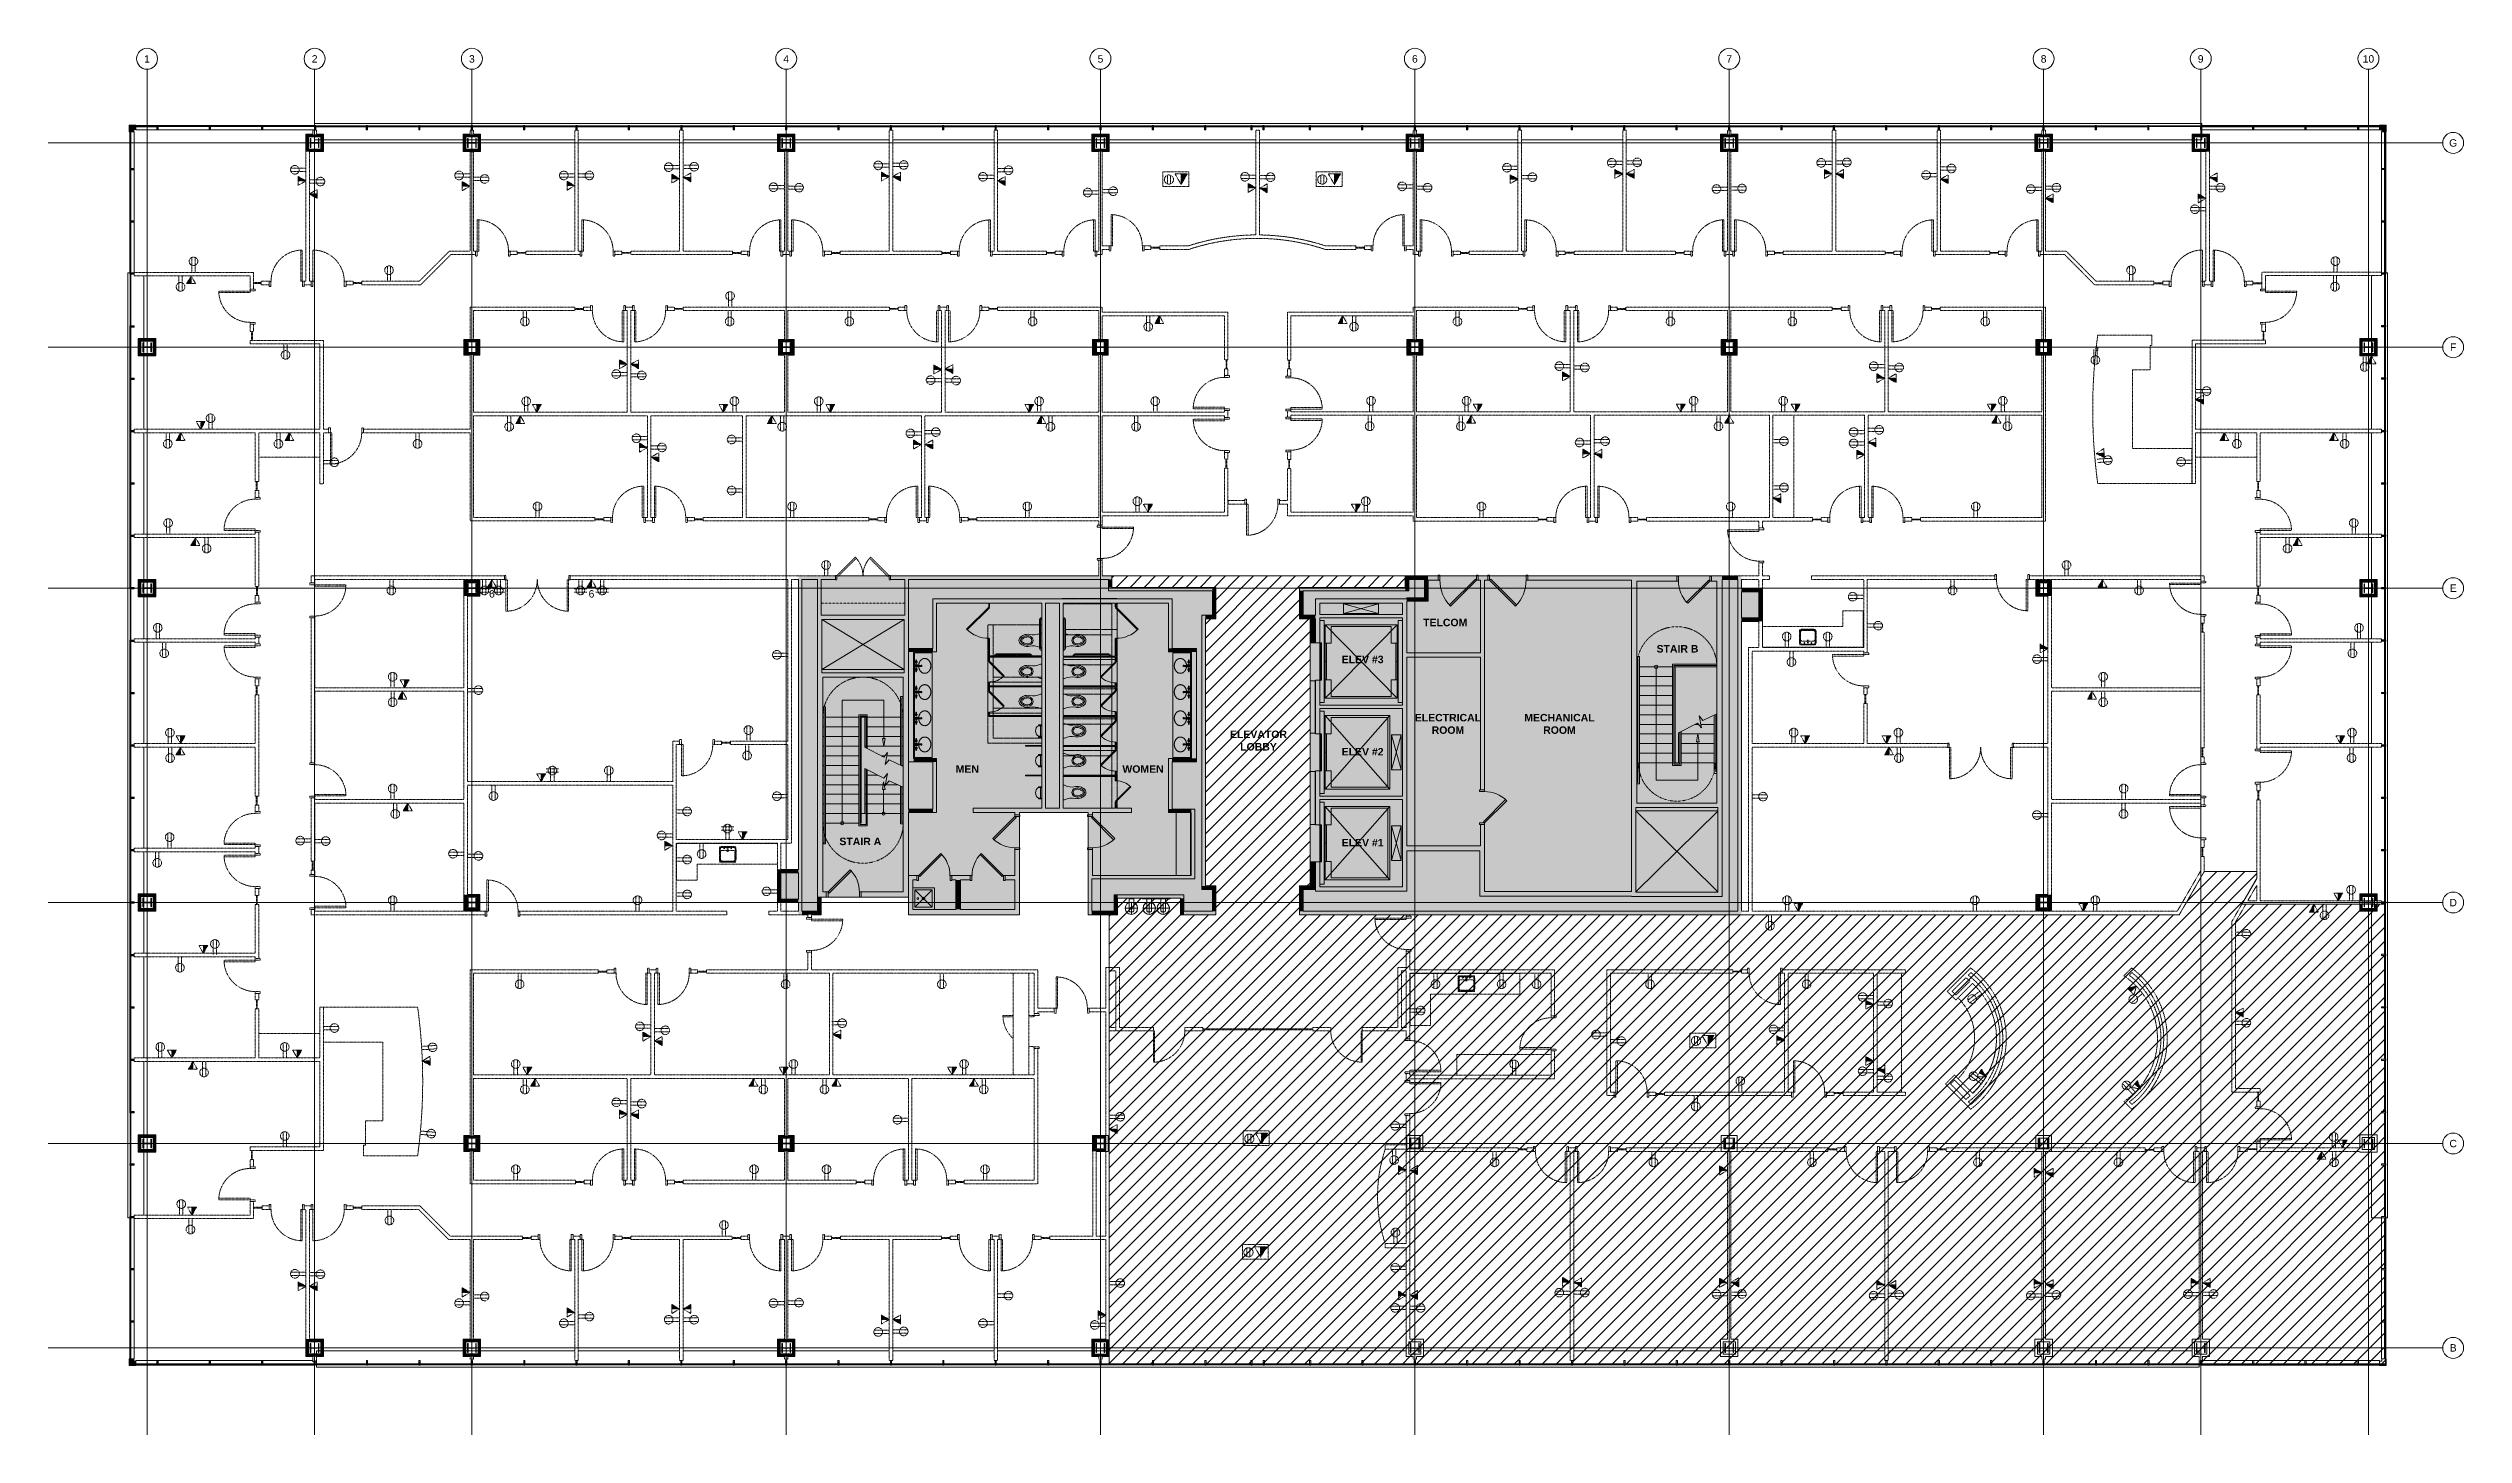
# Model space of a CAD drawing. Header units: inches. Extents: x 628 to 4383, y -418 to 2229.
# Drawn here: x 1616 to 4383, y 640 to 2229 of the extents above; entities that cross this region are included whole.
import ezdxf

# ---------------------------------------------------------------- set-up
doc = ezdxf.new("R2010")
doc.units = ezdxf.units.IN
doc.header["$MEASUREMENT"] = 0
for name, pattern in [('Dash', [0.25, 0.125, -0.125]), ('Dash 1_16_', [0.125, 0.0625, -0.0625]), ('Demolished', [0.1875, 0.125, -0.0625]), ('Grid Line 1_2_', [0.875, 0.5, -0.125, 0.125, -0.125])]:
    doc.linetypes.add(name, pattern=pattern)
for name, color, linetype, lineweight in [('A-ANNO-NOTE', 131, 'Demolished', 9), ('A-AREA-IDEN', 2, 'Continuous', 9), ('A-DETL', 90, 'Continuous', 9), ('A-DETL-GENF', 92, 'Continuous', 9), ('A-DETL-THIN', 151, 'Continuous', 9), ('A-DOOR', 31, 'Demolished', 9), ('A-DOOR-FRAM', 31, 'Demolished', 20), ('A-GLAZ-CURT', 52, 'Demolished', 9), ('A-GLAZ-CWMG', 51, 'Continuous', 13), ('A-WALL', 113, 'Demolished', 9), ('A-WALL-PATT', 111, 'Continuous', 13), ('E-ELEC-FIXT', 91, 'Demolished', 9), ('I-FURN', 30, 'Continuous', 13), ('I-WALL', 2, 'Continuous', 13), ('P-SANR-FIXT', 6, 'Demolished', 9), ('Q-CASE', 31, 'Demolished', 9), ('S-COLS', 52, 'Continuous', 13), ('S-GRID', 1, 'Continuous', 9), ('S-GRID-IDEN', 1, 'Continuous', 9)]:
    doc.layers.add(name, color=color, linetype=linetype, lineweight=lineweight)
doc.styles.add('Swis721 Lt BT', font='swissl.ttf', dxfattribs={"height": 8.514638})
doc.styles.add('Swis721 Lt BT_B', font='', dxfattribs={"height": 8.583975})
doc.styles.get('Swis721 Lt BT_B').set_extended_font_data('Swis721 Lt BT', bold=True)
pattern_1 = [(45, (2878.508, 0), (-8.012227, 8.012227), [])]

msp = doc.modelspace()

# ---------------------------------------------------------------- texts
at = {"layer": 'A-ANNO-NOTE', "color": 7, "char_height": 8.51, "width": 7.56, "attachment_point": 2, "line_spacing_factor": 1.00667, "style": 'Swis721 Lt BT'}
for insert in [(2123.9, 1608.1), (2238, 1608.1)]:
    msp.add_mtext('6', dxfattribs=dict(at, insert=insert))
at = {"layer": 'A-AREA-IDEN', "char_height": 8.58, "attachment_point": 2, "line_spacing_factor": 0.998538, "style": 'Swis721 Lt BT_B'}
for s, insert, width in [('TELCOM', (3216.1, 1575.3), 56.592), ('ELEV #3', (3121.5, 1533), 55.836), ('STAIR B', (3482.2, 1545.2), 51.084), ('ELEVATOR\\PLOBBY', (3002.2, 1447.2), 69.984), ('ELECTRICAL\\PROOM', (3219.2, 1466.3), 81.972), ('MECHANICAL\\PROOM', (3347, 1466.3), 89.532), ('ELEV #2', (3121.5, 1427.3), 55.836), ('MEN', (2668.6, 1407.4), 30.564), ('WOMEN', (2869.9, 1407.4), 53.784), ('STAIR A', (2546, 1324.5), 50.76), ('ELEV #1', (3121.5, 1323.1), 55.836)]:
    msp.add_mtext(s, dxfattribs=dict(at, insert=insert, width=width))

# ---------------------------------------------------------------- blocks, each defined once
blk = doc.blocks.new('Single Flush - OTJ_SOLIDFLUSH_ALUM-4837881-6TH FLOOR DEMOLITION')
at = {"layer": 'A-DOOR', "color": 250, "lineweight": 20}
for p, q in [((16.15625, 37.8125), (16.15625, 2)), ((17.90625, 37.8125), (16.15625, 37.8125)), ((17.90625, 2), (17.90625, 37.8125)), ((16.15625, 2), (17.90625, 2))]:
    blk.add_line(p, q, dxfattribs=at)
at = {"layer": 'A-DOOR', "color": 7}
blk.add_arc((17.90625, 2), 35.8125, 90, 180.5, dxfattribs=at)
at = {"layer": 'A-DOOR-FRAM', "color": 250}
for p, q in [((-20, -3.75), (-20, 2)), ((-20, 2), (-18, 2)), ((-18, -3.75), (-18, 2)), ((18.000004, -3.75), (18.000004, 2)), ((18.000004, 2), (20.000004, 2)), ((20.000004, -3.75), (20.000004, 2)), ((-20, -3.75), (-18, -3.75)), ((18.000004, -3.75), (20.000004, -3.75))]:
    blk.add_line(p, q, dxfattribs=at)
blk = doc.blocks.new('Single Flush - OTJ_SOLIDFLUSH_ALUM-4837941-6TH FLOOR DEMOLITION')
at = {"layer": 'A-DOOR', "color": 250, "lineweight": 20}
for p, q in [((16.15625, -2), (17.90625, -2)), ((16.15625, -37.8125), (16.15625, -2)), ((17.90625, -2), (17.90625, -37.8125)), ((17.90625, -37.8125), (16.15625, -37.8125))]:
    blk.add_line(p, q, dxfattribs=at)
at = {"layer": 'A-DOOR', "color": 7}
blk.add_arc((17.90625, -2), 35.8125, 179.5, 270, dxfattribs=at)
at = {"layer": 'A-DOOR-FRAM', "color": 250}
for p, q in [((-20, 3.75), (-20, -2)), ((-20, 3.75), (-18, 3.75)), ((-18, 3.75), (-18, -2)), ((18.000004, 3.75), (18.000004, -2)), ((18.000004, 3.75), (20.000004, 3.75)), ((20.000004, 3.75), (20.000004, -2)), ((-20, -2), (-18, -2)), ((18.000004, -2), (20.000004, -2))]:
    blk.add_line(p, q, dxfattribs=at)
blk = doc.blocks.new('Single Flush - OTJ_SOLIDFLUSH_ALUM-4843896-6TH FLOOR DEMOLITION')
at = {"layer": 'A-DOOR', "color": 8, "linetype": 'Continuous', "lineweight": 20}
for p, q in [((-8.7, -27.1), (16.7, -1.8)), ((-7.4, -28.3), (-8.7, -27.1)), ((17.9, -3), (-7.4, -28.3)), ((16.7, -1.8), (17.9, -3))]:
    blk.add_line(p, q, dxfattribs=at)
at = {"layer": 'A-DOOR', "linetype": 'Continuous'}
blk.add_arc((17.9, -3), 35.8, 179.5, 225, dxfattribs=at)
at = {"layer": 'A-DOOR-FRAM', "color": 8, "linetype": 'Continuous'}
for p, q in [((-20, 2.8), (-20, -3)), ((-20, 2.8), (-18, 2.8)), ((-18, 2.8), (-18, -3)), ((18, 2.8), (18, -3)), ((18, 2.8), (20, 2.8)), ((20, 2.8), (20, -3)), ((-20, -3), (-18, -3)), ((18, -3), (20, -3))]:
    blk.add_line(p, q, dxfattribs=at)
blk = doc.blocks.new('C-L SHAPE COUNTER TOP - C-L SHAPE COUNTER TOP-4841376-6TH FLOOR DEMOLITION')
at = {"layer": 'Q-CASE', "color": 7}
for p, q in [((0.5, -42.4), (0.5, -0.5)), ((0.5, -0.5), (116.1, -0.5)), ((24, -42.4), (24, -24)), ((24, -24), (116.1, -24)), ((0, -42.4), (0.5, -42.4)), ((0.5, -42.4), (24, -42.4))]:
    blk.add_line(p, q, dxfattribs=at)
blk = doc.blocks.new('Double Flush - Int-F-WDMF-72_ x 84_-4841454-6TH FLOOR DEMOLITION')
at = {"layer": 'A-DOOR', "color": 250, "lineweight": 20}
for p, q in [((-35.90625, 38.3125), (-34.15625, 38.3125)), ((-35.90625, 2.5), (-35.90625, 38.3125)), ((-34.15625, 38.3125), (-34.15625, 2.5)), ((34.15625, 38.3125), (34.15625, 2.5)), ((35.90625, 38.3125), (34.15625, 38.3125)), ((35.90625, 2.5), (35.90625, 38.3125)), ((-34.15625, 2.5), (-35.90625, 2.5)), ((34.15625, 2.5), (35.90625, 2.5))]:
    blk.add_line(p, q, dxfattribs=at)
at = {"layer": 'A-DOOR', "color": 7}
for centre, start, end in [((-35.90625, 2.5), 359.5, 90), ((35.90625, 2.5), 90, 180.5)]:
    blk.add_arc(centre, 35.8125, start, end, dxfattribs=at)
at = {"layer": 'A-DOOR-FRAM', "color": 250}
for p, q in [((-38, 2.5), (-36, 2.5)), ((-38, 2.5), (-38, 2)), ((-38, 2), (-37.5, 2)), ((-37.5, -2), (-37.5, 2)), ((-36, -2.5), (-36, 2.5)), ((36.000004, -2.5), (36.000004, 2.5)), ((36.000004, 2.5), (38.000004, 2.5)), ((37.500004, 2), (38.000004, 2)), ((37.500004, -2), (37.500004, 2)), ((38.000004, 2.5), (38.000004, 2)), ((-38, -2), (-37.5, -2)), ((-38, -2.5), (-38, -2)), ((-38, -2.5), (-36, -2.5)), ((36.000004, -2.5), (38.000004, -2.5)), ((37.500004, -2), (38.000004, -2)), ((38.000004, -2.5), (38.000004, -2))]:
    blk.add_line(p, q, dxfattribs=at)
blk = doc.blocks.new('Double Flush - Int-F-WDMF-60_ x 84_-4878517-6TH FLOOR DEMOLITION')
at = {"layer": 'A-DOOR', "color": 250, "lineweight": 20}
for p, q in [((-29.9, 2.5), (-8.8, 23.6)), ((-28.7, 1.3), (-29.9, 2.5)), ((-7.6, 22.3), (-28.7, 1.3)), ((-8.8, 23.6), (-7.6, 22.3)), ((8.8, 23.6), (7.6, 22.3)), ((7.6, 22.3), (28.7, 1.3)), ((29.9, 2.5), (8.8, 23.6)), ((28.7, 1.3), (29.9, 2.5))]:
    blk.add_line(p, q, dxfattribs=at)
at = {"layer": 'A-DOOR', "color": 7}
for centre, start, end in [((-29.9, 2.5), 359.5, 45), ((29.9, 2.5), 135, 180.5)]:
    blk.add_arc(centre, 29.8, start, end, dxfattribs=at)
at = {"layer": 'A-DOOR-FRAM', "color": 250}
for p, q in [((-32, 2.5), (-30, 2.5)), ((-32, 2.5), (-32, 2)), ((-32, 2), (-31.5, 2)), ((-31.5, -2), (-31.5, 2)), ((-30, -2.5), (-30, 2.5)), ((30, -2.5), (30, 2.5)), ((30, 2.5), (32, 2.5)), ((31.5, 2), (32, 2)), ((31.5, -2), (31.5, 2)), ((32, 2.5), (32, 2)), ((-32, -2), (-31.5, -2)), ((-32, -2.5), (-32, -2)), ((-32, -2.5), (-30, -2.5)), ((30, -2.5), (32, -2.5)), ((31.5, -2), (32, -2)), ((32, -2.5), (32, -2))]:
    blk.add_line(p, q, dxfattribs=at)
blk = doc.blocks.new('Single Flush - OTJ_SOLIDFLUSH_ALUM-4843889-6TH FLOOR DEMOLITION')
at = {"layer": 'A-DOOR', "color": 8, "linetype": 'Continuous', "lineweight": 20}
for p, q in [((-8.7, -26.6), (16.7, -1.3)), ((-7.4, -27.8), (-8.7, -26.6)), ((17.9, -2.5), (-7.4, -27.8)), ((16.7, -1.3), (17.9, -2.5))]:
    blk.add_line(p, q, dxfattribs=at)
at = {"layer": 'A-DOOR', "linetype": 'Continuous'}
blk.add_arc((17.9, -2.5), 35.8, 179.5, 225, dxfattribs=at)
at = {"layer": 'A-DOOR-FRAM', "color": 8, "linetype": 'Continuous'}
for p, q in [((-20, 3.2), (-20, -2.5)), ((-20, 3.2), (-18, 3.2)), ((-18, 3.2), (-18, -2.5)), ((18, 3.2), (18, -2.5)), ((18, 3.2), (20, 3.2)), ((20, 3.2), (20, -2.5)), ((-20, -2.5), (-18, -2.5)), ((18, -2.5), (20, -2.5))]:
    blk.add_line(p, q, dxfattribs=at)
blk = doc.blocks.new('Single Flush - OTJ_SOLIDFLUSH_ALUM-4843890-6TH FLOOR DEMOLITION')
at = {"layer": 'A-DOOR', "color": 8, "linetype": 'Continuous', "lineweight": 20}
for p, q in [((-7.4, 27.8), (-8.7, 26.6)), ((17.9, 2.5), (-7.4, 27.8)), ((-8.7, 26.6), (16.7, 1.3)), ((16.7, 1.3), (17.9, 2.5))]:
    blk.add_line(p, q, dxfattribs=at)
at = {"layer": 'A-DOOR', "linetype": 'Continuous'}
blk.add_arc((17.9, 2.5), 35.8, 135, 180.5, dxfattribs=at)
at = {"layer": 'A-DOOR-FRAM', "color": 8, "linetype": 'Continuous'}
for p, q in [((-20, -3.2), (-20, 2.5)), ((-20, 2.5), (-18, 2.5)), ((-18, -3.2), (-18, 2.5)), ((18, -3.2), (18, 2.5)), ((18, 2.5), (20, 2.5)), ((20, -3.2), (20, 2.5)), ((-20, -3.2), (-18, -3.2)), ((18, -3.2), (20, -3.2))]:
    blk.add_line(p, q, dxfattribs=at)
blk = doc.blocks.new('C-L SHAPE COUNTER TOP - C-L SHAPE COUNTER TOP-4845497-6TH FLOOR DEMOLITION')
at = {"layer": 'Q-CASE', "color": 7}
for p, q in [((0.5, -41.9), (0.5, -0.5)), ((0.5, -0.5), (116, -0.5)), ((24, -41.9), (24, -24)), ((24, -24), (116, -24)), ((0, -41.9), (0.5, -41.9)), ((0.5, -41.9), (24, -41.9))]:
    blk.add_line(p, q, dxfattribs=at)
blk = doc.blocks.new('Single Flush - OTJ_SOLIDFLUSH_ALUM 3_-6_-4848047-6TH FLOOR DEMOLITION')
at = {"layer": 'A-DOOR', "color": 8, "linetype": 'Continuous', "lineweight": 20}
for p, q in [((-9.9, -30.8), (19.7, -1.3)), ((20.9, -2.5), (-8.7, -32.1)), ((19.7, -1.3), (20.9, -2.5)), ((-8.7, -32.1), (-9.9, -30.8))]:
    blk.add_line(p, q, dxfattribs=at)
at = {"layer": 'A-DOOR', "linetype": 'Continuous'}
blk.add_arc((20.9, -2.5), 41.8, 179.5, 225, dxfattribs=at)
at = {"layer": 'A-DOOR-FRAM', "color": 8, "linetype": 'Continuous'}
for p, q in [((-23, 3.2), (-23, -2.5)), ((-23, 3.2), (-21, 3.2)), ((-21, 3.2), (-21, -2.5)), ((21, 3.2), (21, -2.5)), ((21, 3.2), (23, 3.2)), ((23, 3.2), (23, -2.5)), ((-23, -2.5), (-21, -2.5)), ((21, -2.5), (23, -2.5))]:
    blk.add_line(p, q, dxfattribs=at)
blk = doc.blocks.new('Single Flush - OTJ_SOLIDFLUSH_ALUM 3_-6_-4848048-6TH FLOOR DEMOLITION')
at = {"layer": 'A-DOOR', "color": 8, "linetype": 'Continuous', "lineweight": 20}
for p, q in [((-8.7, 32.1), (-9.9, 30.8)), ((-9.9, 30.8), (19.7, 1.3)), ((20.9, 2.5), (-8.7, 32.1)), ((19.7, 1.3), (20.9, 2.5))]:
    blk.add_line(p, q, dxfattribs=at)
at = {"layer": 'A-DOOR', "linetype": 'Continuous'}
blk.add_arc((20.9, 2.5), 41.8, 135, 180.5, dxfattribs=at)
at = {"layer": 'A-DOOR-FRAM', "color": 8, "linetype": 'Continuous'}
for p, q in [((-23, -3.2), (-23, 2.5)), ((-23, 2.5), (-21, 2.5)), ((-21, -3.2), (-21, 2.5)), ((21, -3.2), (21, 2.5)), ((21, 2.5), (23, 2.5)), ((23, -3.2), (23, 2.5)), ((-23, -3.2), (-21, -3.2)), ((21, -3.2), (23, -3.2))]:
    blk.add_line(p, q, dxfattribs=at)
blk = doc.blocks.new('Single Flush - OTJ_SOLIDFLUSH_ALUM-4848046-6TH FLOOR DEMOLITION')
at = {"layer": 'A-DOOR', "color": 8, "linetype": 'Continuous', "lineweight": 20}
for p, q in [((-7.4, 27.6), (-8.7, 26.4)), ((-8.7, 26.4), (16.7, 1.1)), ((17.9, 2.3), (-7.4, 27.6)), ((16.7, 1.1), (17.9, 2.3))]:
    blk.add_line(p, q, dxfattribs=at)
at = {"layer": 'A-DOOR', "linetype": 'Continuous'}
blk.add_arc((17.9, 2.3), 35.8, 135, 180.5, dxfattribs=at)
at = {"layer": 'A-DOOR-FRAM', "color": 8, "linetype": 'Continuous'}
for p, q in [((-20, -3.4), (-20, 2.3)), ((-20, 2.3), (-18, 2.3)), ((-18, -3.4), (-18, 2.3)), ((18, -3.4), (18, 2.3)), ((18, 2.3), (20, 2.3)), ((20, -3.4), (20, 2.3)), ((-20, -3.4), (-18, -3.4)), ((18, -3.4), (20, -3.4))]:
    blk.add_line(p, q, dxfattribs=at)
blk = doc.blocks.new('Casework 1 - Casework 1-4856356-6TH FLOOR DEMOLITION')
at = {"layer": 'Q-CASE', "color": 7}
blk.add_line((-951.7, 1100.2), (-1021.7, 1100.2), dxfattribs=at)
blk = doc.blocks.new('Casework 2 - Casework 2-4856780-6TH FLOOR DEMOLITION')
at = {"layer": 'Q-CASE', "color": 7}
for p, q in [((-839.7, 1130.2), (-947.7, 1130.2)), ((-947.7, 1090.1), (-879.6, 1090.1)), ((-879.6, 1090.1), (-879.6, 1000.1)), ((-879.6, 1000.1), (-899.6, 1000.1)), ((-899.6, 1000.1), (-899.6, 972.1)), ((-899.6, 972.1), (-901.7, 972.1)), ((-901.7, 972.1), (-901.7, 960.1)), ((-901.7, 960.1), (-839.7, 960.1))]:
    blk.add_line(p, q, dxfattribs=at)
blk.add_arc((-1460.9, 1045.2), 627, 352.2078, 7.7922, dxfattribs=at)
blk = doc.blocks.new('Casework 3 - Casework 2-4857023-6TH FLOOR DEMOLITION')
at = {"layer": 'Q-CASE', "color": 7}
for p, q in [((3015.9, 1830.2), (2953.9, 1830.2)), ((3015.9, 1818.3), (3015.9, 1830.2)), ((3013.8, 1790.3), (3013.8, 1818.3)), ((3013.8, 1818.3), (3015.9, 1818.3)), ((2993.8, 1700.3), (2993.8, 1790.3)), ((2993.8, 1790.3), (3013.8, 1790.3)), ((3061.8, 1700.3), (2993.8, 1700.3)), ((3061.8, 1660.2), (3061.8, 1700.3)), ((2953.9, 1660.2), (3061.8, 1660.2))]:
    blk.add_line(p, q, dxfattribs=at)
for start, end in [(172.2078, 173.5444), (173.8186, 187.7922)]:
    blk.add_arc((3575.1, 1745.2), 627, start, end, dxfattribs=at)
blk = doc.blocks.new('Casework 6 - Casework 6-4858948-6TH FLOOR DEMOLITION')
at = {"layer": 'Q-CASE', "color": 7}
blk.add_arc((431.2, 913.5), 171.1, 161.574, 198.426, dxfattribs=at)
blk = doc.blocks.new('Casework 7 - Casework 7-4859318-6TH FLOOR DEMOLITION')
at = {"layer": 'Q-CASE', "color": 7}
for p, q in [((-157.4, 1169.2), (-157.4, 1052.6)), ((-139.3, 1052.6), (-139.3, 1169.2))]:
    blk.add_line(p, q, dxfattribs=at)
blk = doc.blocks.new('Single Flush - OTJ_SOLIDFLUSH_ALUM-V1-6TH FLOOR DEMOLITION')
at = {"layer": 'A-DOOR', "color": 250, "lineweight": 20}
for p, q in [((16.2, 37.8), (16.2, 26.1)), ((17.9, 37.8), (16.2, 37.8)), ((17.9, 26.1), (17.9, 37.8)), ((16.2, 8), (16.2, 2)), ((16.2, 2), (17.9, 2)), ((17.9, 2), (17.9, 8))]:
    blk.add_line(p, q, dxfattribs=at)
at = {"layer": 'A-DOOR', "color": 7}
for start, end in [(90, 137.6707), (170.3015, 180.5)]:
    blk.add_arc((17.9, 2), 35.8, start, end, dxfattribs=at)
at = {"layer": 'A-DOOR-FRAM', "color": 250}
for p, q in [((-20, -3.8), (-20, 2)), ((-20, 2), (-18, 2)), ((-18, -3.8), (-18, 2)), ((18, -3.8), (18, 2)), ((18, 2), (20, 2)), ((20, -3.8), (20, 2)), ((-20, -3.8), (-18, -3.8)), ((18, -3.8), (20, -3.8))]:
    blk.add_line(p, q, dxfattribs=at)
blk = doc.blocks.new('Single Glass Door - 36_ x 84_-4872442-6TH FLOOR DEMOLITION')
at = {"layer": 'A-DOOR', "color": 250, "lineweight": 20}
for p, q in [((16.90625, 37.8125), (16.90625, 2)), ((17.90625, 37.8125), (16.90625, 37.8125)), ((17.90625, 2), (17.90625, 37.8125)), ((16.90625, 2), (17.90625, 2))]:
    blk.add_line(p, q, dxfattribs=at)
at = {"layer": 'A-DOOR', "color": 7}
blk.add_arc((17.90625, 2), 35.8125, 90, 180.5, dxfattribs=at)
blk = doc.blocks.new('Single Glass Door - 36_ x 84_-4872443-6TH FLOOR DEMOLITION')
at = {"layer": 'A-DOOR', "color": 250, "lineweight": 20}
for p, q in [((16.90625, -2), (17.90625, -2)), ((16.90625, -37.8125), (16.90625, -2)), ((17.90625, -2), (17.90625, -37.8125)), ((17.90625, -37.8125), (16.90625, -37.8125))]:
    blk.add_line(p, q, dxfattribs=at)
at = {"layer": 'A-DOOR', "color": 7}
blk.add_arc((17.90625, -2), 35.8125, 179.5, 270, dxfattribs=at)
blk = doc.blocks.new('C-L SHAPE COUNTER TOP - C-L SHAPE COUNTER TOP-4863274-6TH FLOOR DEMOLITION')
at = {"layer": 'Q-CASE', "color": 7}
for p, q in [((0.5, -60), (0.5, -0.5)), ((0.5, -0.5), (126, -0.5)), ((24, -60), (24, -24)), ((24, -24), (126, -24)), ((126, -0.5), (126, 0)), ((126, -24), (126, -0.5)), ((0, -60), (0.5, -60)), ((0.5, -60), (24, -60))]:
    blk.add_line(p, q, dxfattribs=at)
blk = doc.blocks.new('P-Sink-Rectangular - PSR1918-3060176-6TH FLOOR DEMOLITION')
at = {"layer": 'P-SANR-FIXT', "color": 7}
for p, q in [((-9.5, 5), (-9.3, 8.5)), ((-9.5, 5), (-9.3, 5)), ((-9.5, -5), (-9.5, 5)), ((-9.1, 8.5), (-9.3, 5)), ((-9.3, 5), (-9.3, -5)), ((-9, 8.8), (-5.5, 9)), ((-5.5, 8.8), (-9, 8.6)), ((-8.5, 5), (-8.4, 7)), ((-8.5, -5), (-8.5, 5)), ((-8.3, -5.5), (-8.3, 2.5)), ((-8.3, -5.5), (-8.3, 2.5)), ((-7.5, 7.9), (-5.5, 8)), ((-6.2, 4.6), (-0.5, 4.6)), ((-6.2, 4.6), (-0.5, 4.6)), ((-5.5, 9), (5.5, 9)), ((-5.5, 9), (-5.5, 8.8)), ((5.5, 8.8), (-5.5, 8.8)), ((-5.5, 8), (5.5, 8)), ((0.5, 4.6), (6.3, 4.6)), ((0.5, 4.6), (6.3, 4.6)), ((5.5, 9), (9, 8.8)), ((5.5, 9), (5.5, 8.8)), ((9, 8.6), (5.5, 8.8)), ((5.5, 8), (7.5, 7.9)), ((8.3, 2.5), (8.3, -5.5)), ((8.3, 2.5), (8.3, -5.5)), ((8.4, 7), (8.5, 5)), ((8.5, 5), (8.5, -5)), ((9.3, 5), (9.1, 8.5)), ((9.3, 8.5), (9.5, 5)), ((9.3, -5), (9.3, 5)), ((9.5, 5), (9.3, 5)), ((9.5, 5), (9.5, -5)), ((-9.5, -5), (-9.3, -5)), ((-9.3, -8.5), (-9.5, -5)), ((-9.3, -5), (-9.1, -8.5)), ((-9, -8.6), (-5.5, -8.8)), ((-5.5, -9), (-9, -8.8)), ((-8.4, -7), (-8.5, -5)), ((-5.5, -8), (-7.5, -7.9)), ((6.3, -7.6), (-6.2, -7.6)), ((6.3, -7.6), (-6.2, -7.6)), ((5.5, -8), (-5.5, -8)), ((-5.5, -9), (-5.5, -8.8)), ((-5.5, -8.8), (5.5, -8.8)), ((5.5, -9), (-5.5, -9)), ((7.5, -7.9), (5.5, -8)), ((5.5, -8.8), (9, -8.6)), ((5.5, -9), (5.5, -8.8)), ((9, -8.8), (5.5, -9)), ((8.5, -5), (8.4, -7)), ((9.1, -8.5), (9.3, -5)), ((9.5, -5), (9.3, -8.5)), ((9.5, -5), (9.3, -5))]:
    blk.add_line(p, q, dxfattribs=at)
at = {"layer": 'P-SANR-FIXT', "color": 7, "flags": 128}
for points in [[(-0.5, 7), (-0.5, 6.8), (-0.5, 6.3), (-0.5, 5.5), (-0.5, 4.6), (-0.5, 3.8), (-0.5, 3.3), (-0.5, 3), (-0.5, 3)], [(0.5, 3), (0.5, 3.2), (0.5, 3.7), (0.5, 4.4), (0.5, 5.3), (0.5, 6.1), (0.5, 6.7), (0.5, 7), (0.5, 7)]]:
    blk.add_lwpolyline(points, dxfattribs=at)
at = {"layer": 'P-SANR-FIXT', "color": 7}
for centre, radius, start, end in [((-9, 8.5), 0.371, 92.5667, 177.4333), ((-9, 8.5), 0.156, 92.5667, 177.4333), ((-7.4, 6.9), 0.995, 92.5667, 177.4333), ((-6.2, 2.5), 2.1, 90, 180), ((-6.2, 2.5), 2.1, 90, 180), ((-6.2, 2.5), 2.1, 160.0288, 180), ((-6.2, 2.5), 2.1, 115.0288, 154.9712), ((-6.2, 2.5), 2.1, 90, 109.9712), ((-4, 6.8), 0.5, 360, 180), ((-4, 6.8), 0.5, 135, 165), ((-4, 6.8), 0.5, 135, 165), ((-4, 6.8), 0.5, 180, 360), ((-4, 6.8), 0.5, 180, 270), ((-4, 6.8), 0.5, 180, 270), ((-4, 6.8), 0.5, 195, 240), ((-4, 6.8), 0.5, 195, 240), ((-4, 6.8), 0.5, 60, 120), ((-4, 6.8), 0.5, 60, 120), ((-4, 6.8), 0.5, 75, 105), ((-4, 6.8), 0.5, 75, 105), ((-4, 6.8), 0.5, 255, 270), ((-4, 6.8), 0.5, 255, 270), ((-4, 6.8), 0.5, 0, 45), ((-4, 6.8), 0.5, 15, 45), ((-4, 6.8), 0.5, 0, 45), ((-4, 6.8), 0.5, 15, 45), ((-4, 6.8), 0.5, 315, 360), ((-4, 6.8), 0.5, 315, 360), ((-4, 6.8), 0.5, 315, 345), ((-4, 6.8), 0.5, 315, 345), ((4, 6.8), 0.5, 360, 180), ((4, 6.8), 0.5, 135, 180), ((4, 6.8), 0.5, 135, 180), ((4, 6.8), 0.5, 165, 180), ((4, 6.8), 0.5, 165, 180), ((4, 6.8), 0.5, 180, 360), ((4, 6.8), 0.5, 180, 225), ((4, 6.8), 0.5, 180, 195), ((4, 6.8), 0.5, 180, 225), ((4, 6.8), 0.5, 180, 195), ((4, 6.8), 0.5, 135, 150), ((4, 6.8), 0.5, 135, 150), ((4, 6.8), 0.5, 210, 225), ((4, 6.8), 0.5, 210, 225), ((4, 6.8), 0.5, 0, 120), ((4, 6.8), 0.5, 0, 120), ((4, 6.8), 0.5, 240, 300), ((4, 6.8), 0.5, 240, 300), ((4, 6.8), 0.5, 75, 105), ((4, 6.8), 0.5, 75, 105), ((4, 6.8), 0.5, 255, 270), ((4, 6.8), 0.5, 255, 270), ((4, 6.8), 0.5, 30, 60), ((4, 6.8), 0.5, 30, 60), ((4, 6.8), 0.5, 315, 345), ((4, 6.8), 0.5, 315, 345), ((4, 6.8), 0.5, 315, 330), ((4, 6.8), 0.5, 315, 330), ((6.3, 2.5), 2.1, 70.0288, 90), ((6.3, 2.5), 2.1, 0, 90), ((6.3, 2.5), 2.1, 0, 90), ((6.3, 2.5), 2.1, 25.0288, 64.9712), ((7.4, 6.9), 0.995, 2.5667, 87.4333), ((6.3, 2.5), 2.1, 0, 19.9712), ((9, 8.5), 0.371, 2.5667, 87.4333), ((9, 8.5), 0.156, 2.5667, 87.4333), ((-9, -8.5), 0.371, 182.5667, 267.4333), ((-9, -8.5), 0.156, 182.5667, 267.4333), ((-7.4, -6.9), 0.995, 182.5667, 267.4333), ((-6.2, -5.5), 2.1, 180, 199.9712), ((-6.2, -5.5), 2.1, 180, 270), ((-6.2, -5.5), 2.1, 180, 270), ((-6.2, -5.5), 2.1, 205.0288, 244.9712), ((-6.2, -5.5), 2.1, 250.0288, 270), ((6.3, -5.5), 2.1, 270, 360), ((6.3, -5.5), 2.1, 270, 360), ((6.3, -5.5), 2.1, 270, 289.9712), ((6.3, -5.5), 2.1, 295.0288, 334.9712), ((7.4, -6.9), 0.995, 272.5667, 357.4333), ((6.3, -5.5), 2.1, 340.0288, 360), ((9, -8.5), 0.156, 272.5667, 357.4333), ((9, -8.5), 0.371, 272.5667, 357.4333)]:
    blk.add_arc(centre, radius, start, end, dxfattribs=at)
blk = doc.blocks.new('Casework 8 - Casework 8-4863480-6TH FLOOR DEMOLITION')
at = {"layer": 'Q-CASE', "color": 7}
for p, q in [((458.9, 1076.2), (350.8, 1076.2)), ((350.8, 1076.2), (350.8, 1052.2))]:
    blk.add_line(p, q, dxfattribs=at)
blk = doc.blocks.new('P-Sink-Rectangular - PSR1918-V2-6TH FLOOR DEMOLITION')
at = {"layer": 'P-SANR-FIXT', "color": 7}
for p, q in [((-9.5, 5), (-9.3, 8.5)), ((-9.5, 5), (-9.3, 5)), ((-9.5, -5), (-9.5, 5)), ((-9.1, 8.5), (-9.3, 5)), ((-9.3, 5), (-9.3, -5)), ((-9, 8.8), (-5.5, 9)), ((-5.5, 8.8), (-9, 8.6)), ((-8.5, 5), (-8.4, 7)), ((-8.5, -5), (-8.5, 5)), ((-8.3, -5.5), (-8.3, 2.5)), ((-8.3, -5.5), (-8.3, 2.5)), ((-7.5, 7.9), (-5.5, 8)), ((-6.2, 4.6), (-0.5, 4.6)), ((-6.2, 4.6), (-0.5, 4.6)), ((-5.5, 9), (5.5, 9)), ((-5.5, 9), (-5.5, 8.8)), ((5.5, 8.8), (-5.5, 8.8)), ((-5.5, 8), (5.5, 8)), ((0.5, 4.6), (6.3, 4.6)), ((0.5, 4.6), (6.3, 4.6)), ((5.5, 9), (9, 8.8)), ((5.5, 9), (5.5, 8.8)), ((9, 8.6), (5.5, 8.8)), ((5.5, 8), (7.5, 7.9)), ((8.3, 2.5), (8.3, -5.5)), ((8.3, 2.5), (8.3, -5.5)), ((8.4, 7), (8.5, 5)), ((8.5, 5), (8.5, -5)), ((9.3, 5), (9.1, 8.5)), ((9.3, 8.5), (9.5, 5)), ((9.3, -5), (9.3, 5)), ((9.5, 5), (9.3, 5)), ((9.5, 5), (9.5, -5)), ((-9.5, -5), (-9.3, -5)), ((-9.3, -8.5), (-9.5, -5)), ((-9.3, -5), (-9.1, -8.5)), ((-9, -8.6), (-5.5, -8.8)), ((-5.5, -9), (-9, -8.8)), ((-8.4, -7), (-8.5, -5)), ((-5.5, -8), (-7.5, -7.9)), ((6.3, -7.6), (-6.2, -7.6)), ((6.3, -7.6), (-6.2, -7.6)), ((5.5, -8), (-5.5, -8)), ((-5.5, -9), (-5.5, -8.8)), ((-5.5, -8.8), (5.5, -8.8)), ((5.5, -9), (-5.5, -9)), ((7.5, -7.9), (5.5, -8)), ((5.5, -8.8), (9, -8.6)), ((5.5, -9), (5.5, -8.8)), ((9, -8.8), (5.5, -9)), ((8.5, -5), (8.4, -7)), ((9.1, -8.5), (9.3, -5)), ((9.5, -5), (9.3, -8.5)), ((9.5, -5), (9.3, -5))]:
    blk.add_line(p, q, dxfattribs=at)
at = {"layer": 'P-SANR-FIXT', "color": 7, "flags": 128}
for points in [[(-0.5, 7), (-0.5, 6.8), (-0.5, 6.3), (-0.5, 5.5), (-0.5, 4.6), (-0.5, 3.8), (-0.5, 3.3), (-0.5, 3), (-0.5, 3)], [(0.5, 3), (0.5, 3.2), (0.5, 3.7), (0.5, 4.4), (0.5, 5.3), (0.5, 6.1), (0.5, 6.7), (0.5, 7), (0.5, 7)]]:
    blk.add_lwpolyline(points, dxfattribs=at)
at = {"layer": 'P-SANR-FIXT', "color": 7}
for centre, radius, start, end in [((-9, 8.5), 0.371, 92.5667, 177.4333), ((-9, 8.5), 0.156, 92.5667, 177.4333), ((-7.4, 6.9), 0.995, 92.5667, 177.4333), ((-6.2, 2.5), 2.1, 90, 180), ((-6.2, 2.5), 2.1, 90, 180), ((-6.2, 2.5), 2.1, 160.0288, 180), ((-6.2, 2.5), 2.1, 115.0288, 154.9712), ((-6.2, 2.5), 2.1, 90, 109.9712), ((-4, 6.8), 0.5, 360, 180), ((-4, 6.8), 0.5, 135, 165), ((-4, 6.8), 0.5, 135, 165), ((-4, 6.8), 0.5, 180, 360), ((-4, 6.8), 0.5, 180, 270), ((-4, 6.8), 0.5, 180, 270), ((-4, 6.8), 0.5, 195, 240), ((-4, 6.8), 0.5, 195, 240), ((-4, 6.8), 0.5, 60, 120), ((-4, 6.8), 0.5, 60, 120), ((-4, 6.8), 0.5, 75, 105), ((-4, 6.8), 0.5, 75, 105), ((-4, 6.8), 0.5, 255, 270), ((-4, 6.8), 0.5, 255, 270), ((-4, 6.8), 0.5, 0, 45), ((-4, 6.8), 0.5, 15, 45), ((-4, 6.8), 0.5, 0, 45), ((-4, 6.8), 0.5, 15, 45), ((-4, 6.8), 0.5, 315, 360), ((-4, 6.8), 0.5, 315, 360), ((-4, 6.8), 0.5, 315, 345), ((-4, 6.8), 0.5, 315, 345), ((4, 6.8), 0.5, 360, 180), ((4, 6.8), 0.5, 135, 180), ((4, 6.8), 0.5, 135, 180), ((4, 6.8), 0.5, 165, 180), ((4, 6.8), 0.5, 165, 180), ((4, 6.8), 0.5, 180, 360), ((4, 6.8), 0.5, 180, 225), ((4, 6.8), 0.5, 180, 195), ((4, 6.8), 0.5, 180, 225), ((4, 6.8), 0.5, 180, 195), ((4, 6.8), 0.5, 135, 150), ((4, 6.8), 0.5, 135, 150), ((4, 6.8), 0.5, 210, 225), ((4, 6.8), 0.5, 210, 225), ((4, 6.8), 0.5, 0, 120), ((4, 6.8), 0.5, 0, 120), ((4, 6.8), 0.5, 240, 300), ((4, 6.8), 0.5, 240, 300), ((4, 6.8), 0.5, 75, 105), ((4, 6.8), 0.5, 75, 105), ((4, 6.8), 0.5, 255, 270), ((4, 6.8), 0.5, 255, 270), ((4, 6.8), 0.5, 30, 60), ((4, 6.8), 0.5, 30, 60), ((4, 6.8), 0.5, 315, 345), ((4, 6.8), 0.5, 315, 345), ((4, 6.8), 0.5, 315, 330), ((4, 6.8), 0.5, 315, 330), ((6.3, 2.5), 2.1, 70.0288, 90), ((6.3, 2.5), 2.1, 0, 90), ((6.3, 2.5), 2.1, 0, 90), ((6.3, 2.5), 2.1, 25.0288, 64.9712), ((7.4, 6.9), 0.995, 2.5667, 87.4333), ((6.3, 2.5), 2.1, 0, 19.9712), ((9, 8.5), 0.371, 2.5667, 87.4333), ((9, 8.5), 0.156, 2.5667, 87.4333), ((-9, -8.5), 0.371, 182.5667, 267.4333), ((-9, -8.5), 0.156, 182.5667, 267.4333), ((-7.4, -6.9), 0.995, 182.5667, 267.4333), ((-6.2, -5.5), 2.1, 180, 199.9712), ((-6.2, -5.5), 2.1, 180, 270), ((-6.2, -5.5), 2.1, 180, 270), ((-6.2, -5.5), 2.1, 205.0288, 244.9712), ((-6.2, -5.5), 2.1, 250.0288, 270), ((6.3, -5.5), 2.1, 270, 360), ((6.3, -5.5), 2.1, 270, 360), ((6.3, -5.5), 2.1, 270, 289.9712), ((6.3, -5.5), 2.1, 295.0288, 334.9712), ((7.4, -6.9), 0.995, 272.5667, 357.4333), ((6.3, -5.5), 2.1, 340.0288, 360), ((9, -8.5), 0.156, 272.5667, 357.4333), ((9, -8.5), 0.371, 272.5667, 357.4333)]:
    blk.add_arc(centre, radius, start, end, dxfattribs=at)
blk = doc.blocks.new('Casework 10 - Casework 8-4864615-6TH FLOOR DEMOLITION')
at = {"layer": 'Q-CASE', "color": 7}
blk.add_line((388.9, 1048.1), (458.9, 1048.1), dxfattribs=at)
blk = doc.blocks.new('Casework 11 - Casework 8-4864686-6TH FLOOR DEMOLITION')
at = {"layer": 'Q-CASE', "color": 7}
blk.add_line((388.9, 1052.1), (506, 1052.1), dxfattribs=at)
blk = doc.blocks.new('Casework 13 - Casework 8-4864776-6TH FLOOR DEMOLITION')
at = {"layer": 'Q-CASE', "color": 7}
blk.add_line((506, 1080.2), (435.9, 1080.2), dxfattribs=at)
blk = doc.blocks.new('System Panel - Glazed-4866025-6TH FLOOR DEMOLITION')
at = {"layer": 'A-GLAZ-CURT', "color": 250, "lineweight": 20}
for p, q in [((4.375, 1.75), (-4.375, 1.75)), ((-4.375, 1.75), (-4.375, 0.75)), ((-4.375, 0.75), (4.375, 0.75)), ((4.375, 0.75), (4.375, 1.75))]:
    blk.add_line(p, q, dxfattribs=at)
blk = doc.blocks.new('System Panel - Glazed-4866112-6TH FLOOR DEMOLITION')
at = {"layer": 'A-GLAZ-CURT', "color": 250, "lineweight": 20}
for p, q in [((5, 1.75), (-5, 1.75)), ((-5, 1.75), (-5, 0.75)), ((-5, 0.75), (5, 0.75)), ((5, 0.75), (5, 1.75))]:
    blk.add_line(p, q, dxfattribs=at)
blk = doc.blocks.new('System Panel - Glazed-4869387-6TH FLOOR DEMOLITION')
at = {"layer": 'A-GLAZ-CURT', "color": 250, "lineweight": 20}
for p, q in [((5.125, 1.75), (-5.125, 1.75)), ((-5.125, 1.75), (-5.125, 0.75)), ((-5.125, 0.75), (5.125, 0.75)), ((5.125, 0.75), (5.125, 1.75))]:
    blk.add_line(p, q, dxfattribs=at)
blk = doc.blocks.new('System Panel - Glazed-V3-6TH FLOOR DEMOLITION')
at = {"layer": 'A-GLAZ-CURT', "color": 250, "lineweight": 20}
for p, q in [((5.125, 1.75), (-5.125, 1.75)), ((-5.125, 1.75), (-5.125, 0.75)), ((-5.125, 0.75), (5.125, 0.75)), ((5.125, 0.75), (5.125, 1.75))]:
    blk.add_line(p, q, dxfattribs=at)
blk = doc.blocks.new('System Panel - Glazed-4938044-6TH FLOOR DEMOLITION')
at = {"layer": 'A-GLAZ-CURT', "color": 250, "lineweight": 20}
for p, q in [((5.5, 1.7), (-5.5, 1.7)), ((-5.5, 1.7), (-5.5, 0.7)), ((-5.5, 0.7), (5.5, 0.7)), ((5.5, 0.7), (5.5, 1.7))]:
    blk.add_line(p, q, dxfattribs=at)
blk = doc.blocks.new('System Panel - Glazed-V4-6TH FLOOR DEMOLITION')
at = {"layer": 'A-GLAZ-CURT', "color": 250, "lineweight": 20}
for p, q in [((5, 1.75), (-5, 1.75)), ((-5, 1.75), (-5, 0.75)), ((-5, 0.75), (5, 0.75)), ((5, 0.75), (5, 1.75))]:
    blk.add_line(p, q, dxfattribs=at)
blk = doc.blocks.new('System Panel - Glazed-4872526-6TH FLOOR DEMOLITION')
at = {"layer": 'A-GLAZ-CURT', "color": 250, "lineweight": 20}
for p, q in [((63, 1.75), (-63, 1.75)), ((-63, 1.75), (-63, 0.75)), ((-63, 0.75), (63, 0.75)), ((63, 0.75), (63, 1.75))]:
    blk.add_line(p, q, dxfattribs=at)
blk = doc.blocks.new('System Panel - Glazed-4971419-6TH FLOOR DEMOLITION')
at = {"layer": 'A-GLAZ-CURT', "color": 250, "lineweight": 20}
for p, q in [((5.125, -0.75), (-5.125, -0.75)), ((-5.125, -0.75), (-5.125, -1.75)), ((-5.125, -1.75), (5.125, -1.75)), ((5.125, -1.75), (5.125, -0.75))]:
    blk.add_line(p, q, dxfattribs=at)
blk = doc.blocks.new('P-Toilet-Wall-3D - Wall Mount-4640259-6TH FLOOR DEMOLITION')
at = {"layer": 'P-SANR-FIXT', "linetype": 'Dash'}
for p, q in [((-186.4, 1502.5), (-186.4, 1568.5)), ((-186.4, 1568.5), (-127.2, 1568.5)), ((-186.4, 1502.5), (-186.4, 1568.5)), ((-180.4, 1532.3), (-180.4, 1568.5)), ((-180.4, 1568.5), (-127.2, 1568.5)), ((-125.9, 1568.5), (-124.4, 1568.5)), ((-125.9, 1568.5), (-124.4, 1568.5)), ((-180.4, 1508.5), (-180.4, 1531.3)), ((-185.4, 1502.5), (-186.4, 1502.5)), ((-185.4, 1502.5), (-186.4, 1502.5)), ((-124.4, 1502.5), (-184.4, 1502.5)), ((-124.4, 1502.5), (-184.4, 1502.5)), ((-124.4, 1508.5), (-180.4, 1508.5))]:
    blk.add_line(p, q, dxfattribs=at)
at = {"layer": 'P-SANR-FIXT', "linetype": 'Continuous'}
for p, q in [((-125.9, 1558.8), (-124.4, 1558.8)), ((-124.4, 1558.8), (-124.4, 1551.8)), ((-124.4, 1551.8), (-124.4, 1551.8)), ((-124.4, 1542.3), (-125.9, 1542.3)), ((-124.4, 1549.3), (-124.4, 1549.3)), ((-124.4, 1549.3), (-124.4, 1542.3))]:
    blk.add_line(p, q, dxfattribs=at)
for centre, radius, start, end in [((-145.7, 1550.5), 5.03, 131.296, 228.704), ((-145.7, 1550.5), 3.4, 131.296, 228.704), ((-139.7, 1543.7), 14.1, 114.704, 131.296), ((-139.7, 1543.7), 12.5, 114.704, 131.296), ((-145.7, 1550.5), 1.93, 131.296, 228.704), ((-139.7, 1543.7), 11, 114.704, 131.296), ((-141, 1546.6), 10.9, 77.296, 114.704), ((-141, 1546.6), 9.3, 77.296, 114.704), ((-141, 1546.6), 7.83, 77.296, 114.704), ((-140.2, 1550.1), 4.24, 30.704, 77.296), ((-140.2, 1550.1), 5.71, 30.704, 77.296), ((-134.5, 1575.6), 18.8, 257.296, 292.9106), ((-139.5, 1550.5), 3.4, 329.296, 30.704), ((-139.5, 1550.5), 4.87, 329.296, 30.704), ((-139.7, 1557.3), 14.1, 228.704, 245.296), ((-139.7, 1557.3), 12.5, 228.704, 245.296), ((-139.7, 1557.3), 11, 228.704, 245.296), ((-141, 1554.4), 10.9, 245.296, 282.704), ((-141, 1554.4), 9.3, 245.296, 282.704), ((-141, 1554.4), 7.83, 245.296, 282.704), ((-140.2, 1550.9), 4.24, 282.704, 329.296), ((-140.2, 1550.9), 5.71, 282.704, 329.296), ((-134.5, 1525.4), 18.8, 67.0894, 102.704)]:
    blk.add_arc(centre, radius, start, end, dxfattribs=at)
blk = doc.blocks.new('P-Toilet-Wall-3D - Wall Mount-V5-6TH FLOOR DEMOLITION')
at = {"layer": 'P-SANR-FIXT', "linetype": 'Dash'}
for p, q in [((-186.4, 1467), (-186.4, 1533)), ((-186.4, 1533), (-185.4, 1533)), ((-186.4, 1467), (-186.4, 1533)), ((-184.4, 1533), (-179.1, 1533)), ((-180.4, 1532.3), (-180.4, 1533)), ((-180.4, 1533), (-179.1, 1533)), ((-180.4, 1498.3), (-180.4, 1531.3)), ((-177.9, 1533), (-137.2, 1533)), ((-177.9, 1533), (-137.2, 1533)), ((-135.9, 1533), (-124.4, 1533)), ((-135.9, 1533), (-124.4, 1533)), ((-180.4, 1473), (-180.4, 1497.3)), ((-185.4, 1467), (-186.4, 1467)), ((-185.4, 1467), (-186.4, 1467)), ((-124.4, 1467), (-184.4, 1467)), ((-124.4, 1467), (-184.4, 1467)), ((-124.4, 1473), (-180.4, 1473))]:
    blk.add_line(p, q, dxfattribs=at)
at = {"layer": 'P-SANR-FIXT', "linetype": 'Continuous'}
for p, q in [((-126.1, 1523.3), (-124.4, 1523.3)), ((-124.4, 1523.3), (-124.4, 1516.3)), ((-124.4, 1506.8), (-126.1, 1506.8)), ((-124.4, 1516.3), (-124.4, 1516.3)), ((-124.4, 1513.8), (-124.4, 1513.8)), ((-124.4, 1513.8), (-124.4, 1506.8))]:
    blk.add_line(p, q, dxfattribs=at)
for centre, radius, start, end in [((-141, 1511.1), 10.9, 77.296, 114.704), ((-134.5, 1540.1), 18.8, 257.296, 296.5385), ((-145.7, 1515), 5.03, 131.296, 228.704), ((-145.7, 1515), 3.4, 131.296, 228.704), ((-139.7, 1508.2), 14.1, 114.704, 131.296), ((-139.7, 1521.8), 14.1, 228.704, 245.296), ((-139.7, 1508.2), 12.5, 114.704, 131.296), ((-139.7, 1521.8), 12.5, 228.704, 245.296), ((-145.7, 1515), 1.93, 131.296, 228.704), ((-139.7, 1508.2), 11, 114.704, 131.296), ((-139.7, 1521.8), 11, 228.704, 245.296), ((-141, 1518.9), 10.9, 245.296, 282.704), ((-141, 1511.1), 9.3, 77.296, 114.704), ((-141, 1518.9), 9.3, 245.296, 282.704), ((-141, 1511.1), 7.83, 77.296, 114.704), ((-141, 1518.9), 7.83, 245.296, 282.704), ((-140.2, 1514.6), 4.24, 30.704, 77.296), ((-140.2, 1515.4), 4.24, 282.704, 329.296), ((-140.2, 1514.6), 5.71, 30.704, 77.296), ((-140.2, 1515.4), 5.71, 282.704, 329.296), ((-134.5, 1489.9), 18.8, 63.4615, 102.704), ((-139.5, 1515), 3.4, 329.296, 30.704), ((-139.5, 1515), 4.87, 329.296, 30.704)]:
    blk.add_arc(centre, radius, start, end, dxfattribs=at)
blk = doc.blocks.new('P-Toilet-Wall-3D - Wall Mount-V6-6TH FLOOR DEMOLITION')
at = {"layer": 'P-SANR-FIXT', "linetype": 'Dash'}
for p, q in [((-186.4, 1432.6), (-186.4, 1498.6)), ((-186.4, 1498.6), (-185.4, 1498.6)), ((-186.4, 1432.6), (-186.4, 1498.6)), ((-184.4, 1498.6), (-124.4, 1498.6)), ((-180.4, 1498.3), (-180.4, 1498.6)), ((-180.4, 1498.6), (-124.4, 1498.6)), ((-180.4, 1464.3), (-180.4, 1497.3)), ((-180.4, 1438.6), (-180.4, 1463.3)), ((-124.4, 1432.6), (-186.4, 1432.6)), ((-124.4, 1432.6), (-186.4, 1432.6)), ((-124.4, 1438.6), (-180.4, 1438.6))]:
    blk.add_line(p, q, dxfattribs=at)
at = {"layer": 'P-SANR-FIXT', "linetype": 'Continuous'}
for p, q in [((-126.1, 1488.9), (-124.4, 1488.9)), ((-124.4, 1472.4), (-126.1, 1472.4)), ((-124.4, 1488.9), (-124.4, 1481.9)), ((-124.4, 1481.9), (-124.4, 1481.9)), ((-124.4, 1479.4), (-124.4, 1479.4)), ((-124.4, 1479.4), (-124.4, 1472.4))]:
    blk.add_line(p, q, dxfattribs=at)
for centre, radius, start, end in [((-145.7, 1480.6), 5.03, 131.296, 228.704), ((-145.7, 1480.6), 3.4, 131.296, 228.704), ((-139.7, 1473.8), 14.1, 114.704, 131.296), ((-139.7, 1487.4), 14.1, 228.704, 245.296), ((-139.7, 1473.8), 12.5, 114.704, 131.296), ((-139.7, 1487.4), 12.5, 228.704, 245.296), ((-145.7, 1480.6), 1.93, 131.296, 228.704), ((-139.7, 1473.8), 11, 114.704, 131.296), ((-139.7, 1487.4), 11, 228.704, 245.296), ((-141, 1476.7), 10.9, 77.296, 114.704), ((-141, 1484.6), 10.9, 245.296, 282.704), ((-141, 1476.7), 9.3, 77.296, 114.704), ((-141, 1484.6), 9.3, 245.296, 282.704), ((-141, 1476.7), 7.83, 77.296, 114.704), ((-141, 1484.6), 7.83, 245.296, 282.704), ((-140.2, 1480.2), 4.24, 30.704, 77.296), ((-140.2, 1481.1), 4.24, 282.704, 329.296), ((-140.2, 1480.2), 5.71, 30.704, 77.296), ((-140.2, 1481.1), 5.71, 282.704, 329.296), ((-134.5, 1505.7), 18.8, 257.296, 296.5385), ((-134.5, 1455.5), 18.8, 63.4615, 102.704), ((-139.5, 1480.6), 3.4, 329.296, 30.704), ((-139.5, 1480.6), 4.87, 329.296, 30.704)]:
    blk.add_arc(centre, radius, start, end, dxfattribs=at)
blk = doc.blocks.new('P-Toilet-Wall-3D - Wall Mount-V7-6TH FLOOR DEMOLITION')
at = {"layer": 'P-SANR-FIXT', "linetype": 'Dash'}
for p, q in [((-100.3, 1528.6), (-40.4, 1528.6)), ((-100.3, 1528.6), (-40.4, 1528.6)), ((-100.3, 1522.6), (-44.3, 1522.6)), ((-44.3, 1522.6), (-44.3, 1498.3)), ((-39.4, 1528.6), (-38.3, 1528.6)), ((-39.4, 1528.6), (-38.3, 1528.6)), ((-38.3, 1528.6), (-38.3, 1462.6)), ((-38.3, 1528.6), (-38.3, 1462.6)), ((-44.3, 1497.3), (-44.3, 1464.3)), ((-44.3, 1462.6), (-100.3, 1462.6)), ((-40.4, 1462.6), (-100.3, 1462.6)), ((-44.3, 1463.3), (-44.3, 1462.6)), ((-38.3, 1462.6), (-39.4, 1462.6))]:
    blk.add_line(p, q, dxfattribs=at)
at = {"layer": 'P-SANR-FIXT', "linetype": 'Continuous'}
for p, q in [((-100.3, 1481.9), (-100.3, 1488.9)), ((-100.3, 1488.9), (-98.6, 1488.9)), ((-100.3, 1481.9), (-100.3, 1481.9)), ((-100.3, 1472.4), (-100.3, 1479.4)), ((-100.3, 1479.4), (-100.3, 1479.4)), ((-98.6, 1472.4), (-100.3, 1472.4))]:
    blk.add_line(p, q, dxfattribs=at)
for centre, radius, start, end in [((-90.2, 1505.7), 18.8, 243.4615, 282.704), ((-90.2, 1455.5), 18.8, 77.296, 116.5385), ((-85.2, 1480.6), 4.87, 149.296, 210.704), ((-84.5, 1480.2), 5.71, 102.704, 149.296), ((-84.5, 1481.1), 5.71, 210.704, 257.296), ((-85.2, 1480.6), 3.4, 149.296, 210.704), ((-84.5, 1480.2), 4.24, 102.704, 149.296), ((-84.5, 1481.1), 4.24, 210.704, 257.296), ((-83.7, 1476.7), 10.9, 65.296, 102.704), ((-83.7, 1484.6), 10.9, 257.296, 294.704), ((-83.7, 1476.7), 9.3, 65.296, 102.704), ((-83.7, 1484.6), 9.3, 257.296, 294.704), ((-83.7, 1476.7), 7.83, 65.296, 102.704), ((-83.7, 1484.6), 7.83, 257.296, 294.704), ((-85, 1473.8), 11, 48.704, 65.296), ((-85, 1487.4), 11, 294.704, 311.296), ((-85, 1473.8), 12.5, 48.704, 65.296), ((-85, 1487.4), 12.5, 294.704, 311.296), ((-85, 1473.8), 14.1, 48.704, 65.296), ((-85, 1487.4), 14.1, 294.704, 311.296), ((-79, 1480.6), 1.93, 311.296, 48.704), ((-79, 1480.6), 3.4, 311.296, 48.704), ((-79, 1480.6), 5.03, 311.296, 48.704)]:
    blk.add_arc(centre, radius, start, end, dxfattribs=at)
blk = doc.blocks.new('P-Toilet-Wall-3D - Wall Mount-V8-6TH FLOOR DEMOLITION')
at = {"layer": 'P-SANR-FIXT', "linetype": 'Dash'}
for p, q in [((-100.3, 1563), (-98.8, 1563)), ((-100.3, 1563), (-98.8, 1563)), ((-100.3, 1557), (-98.8, 1557)), ((-97.5, 1563), (-38.3, 1563)), ((-97.5, 1563), (-38.3, 1563)), ((-97.5, 1557), (-44.3, 1557)), ((-44.3, 1557), (-44.3, 1532.3)), ((-38.3, 1563), (-38.3, 1497)), ((-38.3, 1563), (-38.3, 1497)), ((-44.3, 1531.3), (-44.3, 1498.3)), ((-44.3, 1497), (-100.3, 1497)), ((-40.4, 1497), (-100.3, 1497)), ((-44.3, 1497.3), (-44.3, 1497)), ((-38.3, 1497), (-39.4, 1497))]:
    blk.add_line(p, q, dxfattribs=at)
at = {"layer": 'P-SANR-FIXT', "linetype": 'Continuous'}
for p, q in [((-100.3, 1516.3), (-100.3, 1523.3)), ((-100.3, 1523.3), (-98.6, 1523.3)), ((-100.3, 1516.3), (-100.3, 1516.3)), ((-100.3, 1506.8), (-100.3, 1513.8)), ((-100.3, 1513.8), (-100.3, 1513.8)), ((-98.6, 1506.8), (-100.3, 1506.8))]:
    blk.add_line(p, q, dxfattribs=at)
for centre, radius, start, end in [((-90.2, 1540.1), 18.8, 243.4615, 282.704), ((-83.7, 1511.1), 10.9, 65.296, 102.704), ((-90.2, 1489.9), 18.8, 77.296, 116.5385), ((-85.2, 1515), 4.87, 149.296, 210.704), ((-84.5, 1514.6), 5.71, 102.704, 149.296), ((-84.5, 1515.4), 5.71, 210.704, 257.296), ((-85.2, 1515), 3.4, 149.296, 210.704), ((-84.5, 1514.6), 4.24, 102.704, 149.296), ((-84.5, 1515.4), 4.24, 210.704, 257.296), ((-83.7, 1518.9), 10.9, 257.296, 294.704), ((-83.7, 1511.1), 9.3, 65.296, 102.704), ((-83.7, 1518.9), 9.3, 257.296, 294.704), ((-83.7, 1511.1), 7.83, 65.296, 102.704), ((-83.7, 1518.9), 7.83, 257.296, 294.704), ((-85, 1508.2), 11, 48.704, 65.296), ((-85, 1521.8), 11, 294.704, 311.296), ((-85, 1508.2), 12.5, 48.704, 65.296), ((-85, 1521.8), 12.5, 294.704, 311.296), ((-85, 1508.2), 14.1, 48.704, 65.296), ((-85, 1521.8), 14.1, 294.704, 311.296), ((-79, 1515), 1.93, 311.296, 48.704), ((-79, 1515), 3.4, 311.296, 48.704), ((-79, 1515), 5.03, 311.296, 48.704)]:
    blk.add_arc(centre, radius, start, end, dxfattribs=at)
blk = doc.blocks.new('P-Toilet-Wall-3D - Wall Mount-V9-6TH FLOOR DEMOLITION')
at = {"layer": 'P-SANR-FIXT', "linetype": 'Dash'}
for p, q in [((-101.1, 1598.5), (-38.3, 1598.5)), ((-101.1, 1598.3), (-101.1, 1598.5)), ((-101.1, 1598.5), (-38.3, 1598.5)), ((-101.1, 1598.3), (-101.1, 1598.5)), ((-100.3, 1592.5), (-44.3, 1592.5)), ((-44.3, 1592.5), (-44.3, 1532.5)), ((-38.3, 1598.5), (-38.3, 1598.3)), ((-38.3, 1598.5), (-38.3, 1598.3)), ((-38.3, 1593.3), (-38.3, 1532.5)), ((-38.3, 1593.3), (-38.3, 1532.5)), ((-89.5, 1532.5), (-100.3, 1532.5)), ((-89.5, 1532.5), (-100.3, 1532.5)), ((-47.5, 1532.5), (-87, 1532.5)), ((-47.5, 1532.5), (-87, 1532.5)), ((-44.3, 1532.5), (-45, 1532.5)), ((-40.4, 1532.5), (-45, 1532.5)), ((-38.3, 1532.5), (-39.4, 1532.5))]:
    blk.add_line(p, q, dxfattribs=at)
at = {"layer": 'P-SANR-FIXT', "linetype": 'Continuous'}
for p, q in [((-100.3, 1551.8), (-100.3, 1558.8)), ((-100.3, 1558.8), (-98.8, 1558.8)), ((-100.3, 1551.8), (-100.3, 1551.8)), ((-100.3, 1542.3), (-100.3, 1549.3)), ((-100.3, 1549.3), (-100.3, 1549.3)), ((-98.8, 1542.3), (-100.3, 1542.3))]:
    blk.add_line(p, q, dxfattribs=at)
for centre, radius, start, end in [((-90.2, 1575.6), 18.8, 247.0894, 282.704), ((-85.2, 1550.5), 4.87, 149.296, 210.704), ((-84.5, 1550.1), 5.71, 102.704, 149.296), ((-85.2, 1550.5), 3.4, 149.296, 210.704), ((-84.5, 1550.1), 4.24, 102.704, 149.296), ((-83.7, 1546.6), 10.9, 65.296, 102.704), ((-83.7, 1546.6), 9.3, 65.296, 102.704), ((-83.7, 1546.6), 7.83, 65.296, 102.704), ((-85, 1543.7), 11, 48.704, 65.296), ((-85, 1543.7), 12.5, 48.704, 65.296), ((-85, 1543.7), 14.1, 48.704, 65.296), ((-79, 1550.5), 1.93, 311.296, 48.704), ((-79, 1550.5), 3.4, 311.296, 48.704), ((-79, 1550.5), 5.03, 311.296, 48.704), ((-90.2, 1525.4), 18.8, 77.296, 112.9106), ((-84.5, 1550.9), 5.71, 210.704, 257.296), ((-84.5, 1550.9), 4.24, 210.704, 257.296), ((-83.7, 1554.4), 10.9, 257.296, 294.704), ((-83.7, 1554.4), 9.3, 257.296, 294.704), ((-83.7, 1554.4), 7.83, 257.296, 294.704), ((-85, 1557.3), 11, 294.704, 311.296), ((-85, 1557.3), 12.5, 294.704, 311.296), ((-85, 1557.3), 14.1, 294.704, 311.296)]:
    blk.add_arc(centre, radius, start, end, dxfattribs=at)
blk = doc.blocks.new('P-Toilet-Wall-3D - Wall Mount-V10-6TH FLOOR DEMOLITION')
at = {"layer": 'P-SANR-FIXT', "linetype": 'Dash'}
for p, q in [((-100.3, 1494.9), (-40.4, 1494.9)), ((-100.3, 1494.9), (-40.4, 1494.9)), ((-39.4, 1494.9), (-38.3, 1494.9)), ((-39.4, 1494.9), (-38.3, 1494.9)), ((-38.3, 1494.9), (-38.3, 1428.9)), ((-38.3, 1494.9), (-38.3, 1428.9)), ((-100.3, 1488.9), (-44.3, 1488.9)), ((-44.3, 1488.9), (-44.3, 1464.3)), ((-44.3, 1463.3), (-44.3, 1430.2)), ((-44.3, 1428.9), (-100.3, 1428.9)), ((-40.4, 1428.9), (-100.3, 1428.9)), ((-44.3, 1429.2), (-44.3, 1428.9)), ((-38.3, 1428.9), (-39.4, 1428.9))]:
    blk.add_line(p, q, dxfattribs=at)
at = {"layer": 'P-SANR-FIXT', "linetype": 'Continuous'}
for p, q in [((-100.3, 1448.1), (-100.3, 1455.1)), ((-100.3, 1455.1), (-98.6, 1455.1)), ((-100.3, 1448.1), (-100.3, 1448.1)), ((-100.3, 1438.6), (-100.3, 1445.6)), ((-100.3, 1445.6), (-100.3, 1445.6)), ((-98.6, 1438.6), (-100.3, 1438.6))]:
    blk.add_line(p, q, dxfattribs=at)
for centre, radius, start, end in [((-90.2, 1472), 18.8, 243.4615, 282.704), ((-90.2, 1421.8), 18.8, 77.296, 116.5385), ((-85.2, 1446.9), 4.87, 149.296, 210.704), ((-84.5, 1446.4), 5.71, 102.704, 149.296), ((-84.5, 1447.3), 5.71, 210.704, 257.296), ((-85.2, 1446.9), 3.4, 149.296, 210.704), ((-84.5, 1446.4), 4.24, 102.704, 149.296), ((-84.5, 1447.3), 4.24, 210.704, 257.296), ((-83.7, 1442.9), 10.9, 65.296, 102.704), ((-83.7, 1450.8), 10.9, 257.296, 294.704), ((-83.7, 1442.9), 9.3, 65.296, 102.704), ((-83.7, 1450.8), 9.3, 257.296, 294.704), ((-83.7, 1442.9), 7.83, 65.296, 102.704), ((-83.7, 1450.8), 7.83, 257.296, 294.704), ((-85, 1440.1), 11, 48.704, 65.296), ((-85, 1453.7), 11, 294.704, 311.296), ((-85, 1440.1), 12.5, 48.704, 65.296), ((-85, 1453.7), 12.5, 294.704, 311.296), ((-85, 1440.1), 14.1, 48.704, 65.296), ((-85, 1453.7), 14.1, 294.704, 311.296), ((-79, 1446.9), 1.93, 311.296, 48.704), ((-79, 1446.9), 3.4, 311.296, 48.704), ((-79, 1446.9), 5.03, 311.296, 48.704)]:
    blk.add_arc(centre, radius, start, end, dxfattribs=at)
blk = doc.blocks.new('P-Toilet-Wall-3D - Wall Mount-V11-6TH FLOOR DEMOLITION')
at = {"layer": 'P-SANR-FIXT', "linetype": 'Dash'}
for p, q in [((-100.3, 1460.7), (-40.4, 1460.7)), ((-100.3, 1460.7), (-40.4, 1460.7)), ((-100.3, 1454.7), (-44.3, 1454.7)), ((-44.3, 1454.7), (-44.3, 1430.2)), ((-39.4, 1460.7), (-38.3, 1460.7)), ((-39.4, 1460.7), (-38.3, 1460.7)), ((-38.3, 1460.7), (-38.3, 1394.7)), ((-38.3, 1460.7), (-38.3, 1394.7)), ((-44.3, 1429.2), (-44.3, 1396.2)), ((-44.3, 1394.7), (-100.3, 1394.7)), ((-40.4, 1394.7), (-100.3, 1394.7)), ((-44.3, 1395.2), (-44.3, 1394.7)), ((-38.3, 1394.7), (-39.4, 1394.7))]:
    blk.add_line(p, q, dxfattribs=at)
at = {"layer": 'P-SANR-FIXT', "linetype": 'Continuous'}
for p, q in [((-100.3, 1414), (-100.3, 1421)), ((-100.3, 1421), (-98.6, 1421)), ((-100.3, 1414), (-100.3, 1414)), ((-100.3, 1404.5), (-100.3, 1411.5)), ((-100.3, 1411.5), (-100.3, 1411.5)), ((-98.6, 1404.5), (-100.3, 1404.5))]:
    blk.add_line(p, q, dxfattribs=at)
for centre, radius, start, end in [((-90.2, 1437.8), 18.8, 243.4615, 282.704), ((-85.2, 1412.7), 4.87, 149.296, 210.704), ((-84.5, 1412.3), 5.71, 102.704, 149.296), ((-85.2, 1412.7), 3.4, 149.296, 210.704), ((-84.5, 1412.3), 4.24, 102.704, 149.296), ((-83.7, 1408.8), 10.9, 65.296, 102.704), ((-83.7, 1408.8), 9.3, 65.296, 102.704), ((-83.7, 1408.8), 7.83, 65.296, 102.704), ((-85, 1405.9), 11, 48.704, 65.296), ((-85, 1405.9), 12.5, 48.704, 65.296), ((-85, 1405.9), 14.1, 48.704, 65.296), ((-79, 1412.7), 1.93, 311.296, 48.704), ((-79, 1412.7), 3.4, 311.296, 48.704), ((-79, 1412.7), 5.03, 311.296, 48.704), ((-90.2, 1387.6), 18.8, 77.296, 116.5385), ((-84.5, 1413.2), 5.71, 210.704, 257.296), ((-84.5, 1413.2), 4.24, 210.704, 257.296), ((-83.7, 1416.7), 10.9, 257.296, 294.704), ((-83.7, 1416.7), 9.3, 257.296, 294.704), ((-83.7, 1416.7), 7.83, 257.296, 294.704), ((-85, 1419.5), 11, 294.704, 311.296), ((-85, 1419.5), 12.5, 294.704, 311.296), ((-85, 1419.5), 14.1, 294.704, 311.296)]:
    blk.add_arc(centre, radius, start, end, dxfattribs=at)
blk = doc.blocks.new('P-Toilet-Wall-3D - Wall Mount-V12-6TH FLOOR DEMOLITION')
at = {"layer": 'P-SANR-FIXT', "linetype": 'Dash'}
for p, q in [((-100.3, 1424.2), (-38.3, 1424.2)), ((-100.3, 1424.2), (-38.3, 1424.2)), ((-100.3, 1418.2), (-44.3, 1418.2)), ((-44.3, 1418.2), (-44.3, 1396.2)), ((-38.3, 1424.2), (-38.3, 1358.3)), ((-38.3, 1424.2), (-38.3, 1358.3)), ((-44.3, 1395.2), (-44.3, 1358.3))]:
    blk.add_line(p, q, dxfattribs=at)
at = {"layer": 'P-SANR-FIXT', "linetype": 'Continuous'}
for p, q in [((-100.3, 1377.5), (-100.3, 1384.5)), ((-100.3, 1384.5), (-98.6, 1384.5)), ((-100.3, 1377.5), (-100.3, 1377.5)), ((-100.3, 1368), (-100.3, 1375)), ((-100.3, 1375), (-100.3, 1375)), ((-98.6, 1368), (-100.3, 1368))]:
    blk.add_line(p, q, dxfattribs=at)
for centre, radius, start, end in [((-90.2, 1401.3), 18.8, 243.4615, 282.704), ((-90.2, 1351.1), 18.8, 77.296, 116.5385), ((-85.2, 1376.2), 4.87, 149.296, 210.704), ((-84.5, 1375.8), 5.71, 102.704, 149.296), ((-84.5, 1376.7), 5.71, 210.704, 257.296), ((-85.2, 1376.2), 3.4, 149.296, 210.704), ((-84.5, 1375.8), 4.24, 102.704, 149.296), ((-84.5, 1376.7), 4.24, 210.704, 257.296), ((-83.7, 1372.3), 10.9, 65.296, 102.704), ((-83.7, 1380.2), 10.9, 257.296, 294.704), ((-83.7, 1372.3), 9.3, 65.296, 102.704), ((-83.7, 1380.2), 9.3, 257.296, 294.704), ((-83.7, 1372.3), 7.83, 65.296, 102.704), ((-83.7, 1380.2), 7.83, 257.296, 294.704), ((-85, 1369.4), 11, 48.704, 65.296), ((-85, 1383.1), 11, 294.704, 311.296), ((-85, 1369.4), 12.5, 48.704, 65.296), ((-85, 1383.1), 12.5, 294.704, 311.296), ((-85, 1369.4), 14.1, 48.704, 65.296), ((-85, 1383.1), 14.1, 294.704, 311.296), ((-79, 1376.2), 1.93, 311.296, 48.704), ((-79, 1376.2), 3.4, 311.296, 48.704), ((-79, 1376.2), 5.03, 311.296, 48.704)]:
    blk.add_arc(centre, radius, start, end, dxfattribs=at)
blk = doc.blocks.new('P-Urinal-Wall-3D - P-Urinal-Wall-3D-4880745-6TH FLOOR DEMOLITION')
at = {"layer": 'P-SANR-FIXT', "linetype": 'Continuous'}
for p, q in [((-11.3, 2), (-11.3, 6)), ((-11.3, 6), (-10.3, 6)), ((-10.3, 2), (-11.3, 2)), ((-10.3, 6), (-10.3, 2)), ((1.7, 3.8), (-10.3, 3.8)), ((-10.3, 3.8), (-10.3, 2)), ((-10.3, 2), (1.7, 2)), ((2.7, 6), (1.7, 6)), ((1.7, 6), (1.7, 2)), ((1.7, 2), (1.7, 3.8)), ((1.7, 2), (2.7, 2)), ((2.7, 2), (2.7, 6))]:
    blk.add_line(p, q, dxfattribs=at)
blk.add_arc((-4.3, 2.4), 7, 31.0027, 148.9973, dxfattribs=at)
blk = doc.blocks.new('Single Glass Door - toilet partition-4881461-6TH FLOOR DEMOLITION')
at = {"layer": 'A-DOOR', "color": 8, "linetype": 'Continuous', "lineweight": 20}
for p, q in [((-7.4, 25.8), (-8.1, 25.1)), ((-8.1, 25.1), (17.2, -0.2)), ((17.9, 0.5), (-7.4, 25.8)), ((17.2, -0.2), (17.9, 0.5))]:
    blk.add_line(p, q, dxfattribs=at)
at = {"layer": 'A-DOOR', "linetype": 'Continuous'}
blk.add_arc((17.9, 0.5), 35.8, 135, 180.5, dxfattribs=at)
blk = doc.blocks.new('Single Glass Door - toilet partition-4881445-6TH FLOOR DEMOLITION')
at = {"layer": 'A-DOOR', "color": 8, "linetype": 'Continuous', "lineweight": 20}
for p, q in [((-8.1, -25.1), (17.2, 0.2)), ((17.2, 0.2), (17.9, -0.5)), ((-7.4, -25.8), (-8.1, -25.1)), ((17.9, -0.5), (-7.4, -25.8))]:
    blk.add_line(p, q, dxfattribs=at)
at = {"layer": 'A-DOOR', "linetype": 'Continuous'}
blk.add_arc((17.9, -0.5), 35.8, 179.5, 225, dxfattribs=at)
blk = doc.blocks.new('Single Glass Door - toilet partition 2_-4881563-6TH FLOOR DEMOLITION')
at = {"layer": 'A-DOOR', "color": 8, "linetype": 'Continuous', "lineweight": 20}
for p, q in [((-5.6, -16.6), (11.2, 0.2)), ((11.2, 0.2), (11.9, -0.5)), ((-4.9, -17.3), (-5.6, -16.6)), ((11.9, -0.5), (-4.9, -17.3))]:
    blk.add_line(p, q, dxfattribs=at)
at = {"layer": 'A-DOOR', "linetype": 'Continuous'}
blk.add_arc((11.9, -0.5), 23.8, 179.5, 225, dxfattribs=at)
blk = doc.blocks.new('Single Glass Door - toilet partition 2_-4881771-6TH FLOOR DEMOLITION')
at = {"layer": 'A-DOOR', "color": 8, "linetype": 'Continuous', "lineweight": 20}
for p, q in [((-4.9, 17.3), (-5.6, 16.6)), ((-5.6, 16.6), (11.2, -0.2)), ((11.9, 0.5), (-4.9, 17.3)), ((11.2, -0.2), (11.9, 0.5))]:
    blk.add_line(p, q, dxfattribs=at)
at = {"layer": 'A-DOOR', "linetype": 'Continuous'}
blk.add_arc((11.9, 0.5), 23.8, 135, 180.5, dxfattribs=at)
blk = doc.blocks.new('P-Grab_Bar-42in - 42 INCH-3757786-6TH FLOOR DEMOLITION')
at = {"layer": 'I-FURN', "lineweight": 9}
for p, q in [((-89.7, 1532.3), (-89.7, 1532.4)), ((-86.9, 1532.3), (-89.7, 1532.3)), ((-89, 1532.9), (-88.9, 1532.9)), ((-87.6, 1532.9), (-87.6, 1532.9)), ((-86.9, 1532.4), (-86.9, 1532.3)), ((-86.7, 1535.1), (-47.8, 1535.1)), ((-47.8, 1533.8), (-86.7, 1533.8)), ((-47.7, 1532.3), (-47.7, 1532.4)), ((-44.9, 1532.3), (-47.7, 1532.3)), ((-47, 1532.9), (-46.9, 1532.9)), ((-45.6, 1532.9), (-45.6, 1532.9)), ((-44.9, 1532.4), (-44.9, 1532.3))]:
    blk.add_line(p, q, dxfattribs=at)
for centre, radius, start, end in [((-89.6, 1532.4), 0.0934, 88.0011, 180), ((-89.6, 1532.6), 0.0984, 272.9558, 347.0471), ((-89.4, 1532.5), 0.0975, 89.156, 150.8479), ((-89.4, 1532.7), 0.0998, 280.0133, 343.9943), ((-89.2, 1532.6), 0.0983, 82.1862, 147.824), ((-89.2, 1533), 0.259, 270.2678, 327.7398), ((-89, 1532.8), 0.0327, 86.7864, 147.7398), ((-86.7, 1532.8), 2.21, 90, 179.1445), ((-86.7, 1532.8), 0.946, 90.5765, 177.6589), ((-87.6, 1532.8), 0.0327, 32.2602, 93.2136), ((-87.3, 1533), 0.259, 212.2602, 269.7322), ((-87.3, 1532.6), 0.0983, 32.176, 97.8138), ((-87.1, 1532.7), 0.0998, 196.0057, 259.9867), ((-87.1, 1532.5), 0.0975, 29.1521, 90.844), ((-87, 1532.6), 0.0984, 192.9529, 267.0442), ((-87, 1532.4), 0.0934, 0, 91.9989), ((-47.8, 1532.8), 2.21, 0.8636, 89.8856), ((-47.8, 1532.8), 0.946, 2.3393, 89.6607), ((-47.6, 1532.4), 0.0934, 88, 180), ((-47.6, 1532.6), 0.0984, 272.955, 347.045), ((-47.4, 1532.5), 0.0975, 89.1532, 150.8468), ((-47.4, 1532.7), 0.0998, 280.0117, 343.9883), ((-47.2, 1532.6), 0.0983, 82.1794, 147.8206), ((-47.2, 1533), 0.259, 270.2661, 327.7339), ((-47, 1532.8), 0.0327, 86.7675, 147.7339), ((-45.6, 1532.8), 0.0327, 32.2704, 93.2464), ((-45.3, 1533), 0.259, 212.2704, 269.7352), ((-45.3, 1532.6), 0.0983, 32.1818, 97.8257), ((-45.1, 1532.7), 0.0998, 196.0161, 259.9895), ((-45.1, 1532.5), 0.0975, 29.154, 90.8489), ((-45, 1532.6), 0.0984, 192.9565, 267.0456), ((-45, 1532.4), 0.0934, 0, 92.0008)]:
    blk.add_arc(centre, radius, start, end, dxfattribs=at)
blk = doc.blocks.new('P-Grab_Bar-36in - 36 INCH-3759717-6TH FLOOR DEMOLITION')
at = {"layer": 'I-FURN', "lineweight": 9}
for p, q in [((-100.3, 1574.3), (-100.3, 1577.1)), ((-100.3, 1577.1), (-100.2, 1577.1)), ((-100.2, 1574.3), (-100.3, 1574.3)), ((-99.7, 1576.4), (-99.7, 1576.4)), ((-99.7, 1575.1), (-99.7, 1575)), ((-98.8, 1541.3), (-98.8, 1574.2)), ((-97.5, 1574.2), (-97.5, 1541.3)), ((-100.3, 1538.3), (-100.3, 1541.1)), ((-100.3, 1541.1), (-100.2, 1541.1)), ((-100.2, 1538.3), (-100.3, 1538.3)), ((-99.7, 1540.4), (-99.7, 1540.4)), ((-99.7, 1539.1), (-99.7, 1539))]:
    blk.add_line(p, q, dxfattribs=at)
for centre, radius, start, end in [((-100.2, 1577), 0.0934, 358.0011, 90), ((-100.2, 1574.4), 0.0934, 270, 1.9989), ((-100, 1577), 0.0984, 182.9558, 257.0471), ((-100, 1574.4), 0.0984, 102.9529, 177.0442), ((-100.1, 1576.9), 0.0975, 359.156, 60.8479), ((-99.9, 1576.9), 0.0998, 190.0133, 253.9943), ((-99.9, 1574.6), 0.0998, 106.0057, 169.9867), ((-100.1, 1574.6), 0.0975, 299.1521, 0.844), ((-99.9, 1576.7), 0.0983, 352.1862, 57.824), ((-99.6, 1576.7), 0.259, 180.2678, 237.7398), ((-99.6, 1574.8), 0.259, 122.2602, 179.7322), ((-99.9, 1574.8), 0.0983, 302.176, 7.8138), ((-99.8, 1576.4), 0.0327, 356.7864, 57.7398), ((-99.8, 1574.2), 2.21, 0, 89.1445), ((-99.8, 1574.1), 0.946, 0.5765, 87.6589), ((-99.8, 1575), 0.0327, 302.2602, 3.2136), ((-100.2, 1541), 0.0934, 358, 90), ((-100.2, 1538.4), 0.0934, 270, 2.0008), ((-100, 1541), 0.0984, 182.955, 257.045), ((-100, 1538.4), 0.0984, 102.9565, 177.0456), ((-100.1, 1540.9), 0.0975, 359.1532, 60.8468), ((-99.9, 1540.9), 0.0998, 190.0117, 253.9883), ((-99.9, 1538.6), 0.0998, 106.0161, 169.9895), ((-100.1, 1538.6), 0.0975, 299.154, 0.8489), ((-99.9, 1540.7), 0.0983, 352.1794, 57.8206), ((-99.6, 1540.7), 0.259, 180.2661, 237.7339), ((-99.6, 1538.8), 0.259, 122.2704, 179.7352), ((-99.9, 1538.8), 0.0983, 302.1818, 7.8257), ((-99.8, 1541.3), 0.946, 272.3393, 359.6607), ((-99.8, 1541.3), 2.21, 270.8636, 359.8856), ((-99.8, 1540.4), 0.0327, 356.7675, 57.7339), ((-99.8, 1539), 0.0327, 302.2704, 3.2464)]:
    blk.add_arc(centre, radius, start, end, dxfattribs=at)
blk = doc.blocks.new('HP-Bearing Pile-Column - HP10X57-4885479-6TH FLOOR DEMOLITION')
at = {"layer": 'S-COLS', "lineweight": 9}
blk.add_hatch(color=7, dxfattribs=at).paths.add_polyline_path([(-5.1, -5), (5.1, -5), (5.1, -4.435), (0.2825, -4.435), (0.2825, 4.435), (5.1, 4.435), (5.1, 5), (-5.1, 5), (-5.1, 4.435), (-0.2825, 4.435), (-0.2825, -4.435), (-5.1, -4.435)], flags=0)
at = {"layer": 'S-COLS', "color": 8, "lineweight": 20}
for p, q in [((5.1, 5), (-5.1, 5)), ((-5.1, 5), (-5.1, 4.435)), ((-5.1, 4.435), (-0.2825, 4.435)), ((-0.2825, 4.435), (-0.2825, -4.435)), ((0.2825, -4.435), (0.2825, 4.435)), ((0.2825, 4.435), (5.1, 4.435)), ((5.1, 4.435), (5.1, 5)), ((-0.2825, -4.435), (-5.1, -4.435)), ((-5.1, -4.435), (-5.1, -5)), ((-5.1, -5), (5.1, -5)), ((5.1, -4.435), (0.2825, -4.435)), ((5.1, -5), (5.1, -4.435))]:
    blk.add_line(p, q, dxfattribs=at)
blk = doc.blocks.new('HP-Bearing Pile-Column - HP10X57-V13-6TH FLOOR DEMOLITION')
at = {"layer": 'S-COLS', "color": 8, "lineweight": 20}
for p, q in [((5.1, 5), (-5.1, 5)), ((-5.1, 5), (-5.1, 4.435)), ((-5.1, 4.435), (-0.2825, 4.435)), ((-0.2825, 4.435), (-0.2825, -4.435)), ((0.2825, -4.435), (0.2825, 4.435)), ((0.2825, 4.435), (5.1, 4.435)), ((5.1, 4.435), (5.1, 5)), ((-0.2825, -4.435), (-5.1, -4.435)), ((-5.1, -4.435), (-5.1, -5)), ((-5.1, -5), (5.1, -5)), ((5.1, -4.435), (0.2825, -4.435)), ((5.1, -5), (5.1, -4.435))]:
    blk.add_line(p, q, dxfattribs=at)
blk = doc.blocks.new('RR LAV - RR LAV-4888965-6TH FLOOR DEMOLITION')
at = {"layer": 'Q-CASE', "linetype": 'Continuous'}
for p, q in [((-270.5, 1536.3), (-270.5, 1416.2)), ((-250.3, 1536.3), (-270.5, 1536.3)), ((-250.3, 1416.2), (-250.3, 1536.3)), ((-270.5, 1416.2), (-250.3, 1416.2))]:
    blk.add_line(p, q, dxfattribs=at)
blk = doc.blocks.new('RR LAV1 - RR LAV-4889013-6TH FLOOR DEMOLITION')
at = {"layer": 'Q-CASE', "linetype": 'Continuous'}
for p, q in [((-270.5, 1536.3), (-270.5, 1416.2)), ((-250.3, 1536.3), (-270.5, 1536.3)), ((-250.3, 1416.2), (-250.3, 1536.3)), ((-270.5, 1416.2), (-250.3, 1416.2))]:
    blk.add_line(p, q, dxfattribs=at)
blk = doc.blocks.new('RR LAV2 - RR LAV-4889113-6TH FLOOR DEMOLITION')
at = {"layer": 'Q-CASE', "linetype": 'Continuous'}
for p, q in [((-266.8, 1488.3), (-266.8, 1416.2)), ((-250.3, 1416.2), (-250.3, 1488.3))]:
    blk.add_line(p, q, dxfattribs=at)
blk = doc.blocks.new('Sink-Undercounter-Kohler-Caxton-2210 - Vitreous_China-0-White-4891079-6TH FLOOR DEMOLITION')
at = {"layer": 'P-SANR-FIXT', "linetype": 'Continuous'}
for points, knots in [([(-0.7, 7), (-0.8, 7), (-1, 7), (-1.4, 6.9), (-1.9, 6.8), (-2.2, 6.8), (-2.7, 6.6), (-3.3, 6.5), (-3.9, 6.2), (-4.5, 5.9), (-5.1, 5.6), (-5.7, 5.2), (-6.2, 4.8), (-6.7, 4.4), (-7.1, 3.9), (-7.4, 3.4), (-7.8, 2.9), (-8, 2.3), (-8.2, 1.7), (-8.4, 1), (-8.5, 0.4), (-8.5, 0)], [0.5263107, 0.5263107, 0.5263107, 0.5263107, 0.5357143, 0.5535714, 0.5714286, 0.5848214, 0.5982143, 0.625, 0.6517857, 0.6785714, 0.7053571, 0.7321429, 0.7589286, 0.7857143, 0.8125, 0.8392857, 0.8660714, 0.8928571, 0.9196429, 0.9464286, 1, 1, 1, 1]), ([(8.5, 0), (8.5, 0.3), (8.5, 0.8), (8.3, 1.4), (8.2, 1.9), (8, 2.3), (7.9, 2.7), (7.7, 3), (7.4, 3.4), (7.2, 3.7), (6.9, 4.1), (6.6, 4.4), (6.3, 4.7), (6, 5), (5.7, 5.2), (5.3, 5.5), (4.9, 5.7), (4.5, 5.9), (4.1, 6.1), (3.7, 6.3), (3.3, 6.5), (2.8, 6.6), (2.4, 6.7), (1.9, 6.8), (1.4, 6.9), (1, 7), (0.8, 7), (0.7, 7)], [0, 0, 0, 0, 0.0357143, 0.0714286, 0.0892857, 0.1071429, 0.125, 0.1428571, 0.1607143, 0.1785714, 0.1964286, 0.2142857, 0.2321429, 0.25, 0.2678571, 0.2857143, 0.3035714, 0.3214286, 0.3392857, 0.3571429, 0.375, 0.3928571, 0.4107143, 0.4285714, 0.4464286, 0.4642857, 0.4736893, 0.4736893, 0.4736893, 0.4736893]), ([(-8.5, 0), (-8.5, -0.3), (-8.5, -0.8), (-8.3, -1.4), (-8.2, -1.9), (-8, -2.3), (-7.9, -2.7), (-7.7, -3), (-7.4, -3.4), (-7.2, -3.7), (-6.9, -4.1), (-6.6, -4.4), (-6.3, -4.7), (-6, -5), (-5.7, -5.2), (-5.3, -5.5), (-4.9, -5.7), (-4.5, -5.9), (-4.1, -6.1), (-3.7, -6.3), (-3.3, -6.5), (-2.8, -6.6), (-2.4, -6.7), (-1.9, -6.8), (-1.4, -6.9), (-1, -7), (-0.5, -7), (0, -7), (0.5, -7), (1, -7), (1.4, -6.9), (1.9, -6.8), (2.2, -6.8), (2.7, -6.6), (3.3, -6.5), (3.9, -6.2), (4.5, -5.9), (5.1, -5.6), (5.7, -5.2), (6.2, -4.8), (6.7, -4.4), (7.1, -3.9), (7.4, -3.4), (7.8, -2.9), (8, -2.3), (8.2, -1.7), (8.4, -1), (8.5, -0.4), (8.5, 0)], [0, 0, 0, 0, 0.035714, 0.071429, 0.089286, 0.107143, 0.125, 0.142857, 0.160714, 0.178571, 0.196429, 0.214286, 0.232143, 0.25, 0.267857, 0.285714, 0.303571, 0.321429, 0.339286, 0.357143, 0.375, 0.392857, 0.410714, 0.428571, 0.446429, 0.464286, 0.482143, 0.5, 0.517857, 0.535714, 0.553571, 0.571429, 0.584821, 0.598214, 0.625, 0.651786, 0.678571, 0.705357, 0.732143, 0.758929, 0.785714, 0.8125, 0.839286, 0.866071, 0.892857, 0.919643, 0.946429, 1, 1, 1, 1])]:
    blk.add_open_spline(points, degree=3, knots=knots, dxfattribs=at)
blk = doc.blocks.new('Sink-Undercounter-Kohler-Caxton-2210 - Vitreous_China-0-White-V14-6TH FLOOR DEMOLITION')
at = {"layer": 'P-SANR-FIXT', "linetype": 'Continuous'}
for points, knots in [([(8.5, 0), (8.5, 0.3), (8.5, 0.8), (8.3, 1.4), (8.2, 1.9), (8, 2.3), (7.9, 2.7), (7.7, 3), (7.4, 3.4), (7.2, 3.7), (6.9, 4.1), (6.6, 4.4), (6.3, 4.7), (6, 5), (5.7, 5.2), (5.3, 5.5), (4.9, 5.7), (4.5, 5.9), (4.1, 6.1), (3.7, 6.3), (3.3, 6.5), (2.8, 6.6), (2.4, 6.7), (1.9, 6.8), (1.4, 6.9), (1, 7), (0.5, 7), (0, 7), (-0.5, 7), (-1, 7), (-1.4, 6.9), (-1.9, 6.8), (-2.2, 6.8), (-2.7, 6.6), (-3.3, 6.5), (-3.9, 6.2), (-4.5, 5.9), (-5.1, 5.6), (-5.7, 5.2), (-6.2, 4.8), (-6.7, 4.4), (-7.1, 3.9), (-7.4, 3.4), (-7.8, 2.9), (-8, 2.3), (-8.2, 1.7), (-8.4, 1), (-8.5, 0.4), (-8.5, 0)], [0, 0, 0, 0, 0.035714, 0.071429, 0.089286, 0.107143, 0.125, 0.142857, 0.160714, 0.178571, 0.196429, 0.214286, 0.232143, 0.25, 0.267857, 0.285714, 0.303571, 0.321429, 0.339286, 0.357143, 0.375, 0.392857, 0.410714, 0.428571, 0.446429, 0.464286, 0.482143, 0.5, 0.517857, 0.535714, 0.553571, 0.571429, 0.584821, 0.598214, 0.625, 0.651786, 0.678571, 0.705357, 0.732143, 0.758929, 0.785714, 0.8125, 0.839286, 0.866071, 0.892857, 0.919643, 0.946429, 1, 1, 1, 1]), ([(-8.5, 0), (-8.5, -0.3), (-8.5, -0.8), (-8.3, -1.4), (-8.2, -1.9), (-8, -2.3), (-7.9, -2.7), (-7.7, -3), (-7.4, -3.4), (-7.2, -3.7), (-6.9, -4.1), (-6.6, -4.4), (-6.3, -4.7), (-6, -5), (-5.7, -5.2), (-5.3, -5.5), (-4.9, -5.7), (-4.5, -5.9), (-4.1, -6.1), (-3.7, -6.3), (-3.3, -6.5), (-2.8, -6.6), (-2.4, -6.7), (-1.9, -6.8), (-1.4, -6.9), (-1, -6.9), (-0.8, -7), (-0.7, -7)], [0, 0, 0, 0, 0.0357143, 0.0714286, 0.0892857, 0.1071429, 0.125, 0.1428571, 0.1607143, 0.1785714, 0.1964286, 0.2142857, 0.2321429, 0.25, 0.2678571, 0.2857143, 0.3035714, 0.3214286, 0.3392857, 0.3571429, 0.375, 0.3928571, 0.4107143, 0.4285714, 0.4464286, 0.4642857, 0.4730293, 0.4730293, 0.4730293, 0.4730293]), ([(0.7, -7), (0.8, -7), (1, -6.9), (1.4, -6.9), (1.9, -6.8), (2.2, -6.8), (2.7, -6.6), (3.3, -6.5), (3.9, -6.2), (4.5, -5.9), (5.1, -5.6), (5.7, -5.2), (6.2, -4.8), (6.7, -4.4), (7.1, -3.9), (7.4, -3.4), (7.8, -2.9), (8, -2.3), (8.2, -1.7), (8.4, -1), (8.5, -0.4), (8.5, 0)], [0.5269707, 0.5269707, 0.5269707, 0.5269707, 0.5357143, 0.5535714, 0.5714286, 0.5848214, 0.5982143, 0.625, 0.6517857, 0.6785714, 0.7053571, 0.7321429, 0.7589286, 0.7857143, 0.8125, 0.8392857, 0.8660714, 0.8928571, 0.9196429, 0.9464286, 1, 1, 1, 1])]:
    blk.add_open_spline(points, degree=3, knots=knots, dxfattribs=at)
blk = doc.blocks.new('Faucet-Lavatory-KOHLER-Devonshire-K-394-4 - CP-Polished Chrome-4894941-6TH FLOOR DEMOLITION')
at = {"layer": 'P-SANR-FIXT', "linetype": 'Continuous'}
for p, q in [((-6.8, 0.3), (-6.8, -0.3)), ((-6.8, 0.3), (-6.8, -0.3)), ((-4.6, 0.3), (-4.6, -0.3)), ((-4.5, 0.3), (-4.5, -0.3)), ((-4, 0.3), (-4.3, 0.3)), ((4, 0.3), (4.3, 0.3)), ((4.5, 0.3), (4.5, -0.3)), ((4.6, 0.3), (4.6, -0.3)), ((6.8, 0.3), (6.8, -0.3)), ((6.8, 0.3), (6.8, -0.3)), ((-4, -0.3), (-4.3, -0.3)), ((4, -0.3), (4.3, -0.3))]:
    blk.add_line(p, q, dxfattribs=at)
for radius in [0.31, 0.294]:
    blk.add_circle((0, 0.4), radius, dxfattribs=at)
for centre, radius, start, end in [((-6.5, 0), 0.497, 159.5043, 200.4957), ((-6.9, 0.4), 0.0984, 293.6677, 312.6339), ((-6.8, 0.2), 0.0891, 113.6677, 151.446), ((-6.6, 0.1), 0.352, 151.446, 159.8726), ((-6.8, 0.2), 0.0514, 47.484, 132.6339), ((-6.8, 0.3), 0.0323, 227.484, 285.6779), ((-6.4, -0.8), 1.1, 93.9927, 105.6779), ((-6.3, -2.9), 3.18, 84.223, 93.9927), ((-7.8, -17.6), 18, 82.9291, 84.223), ((-5, 4.5), 4.31, 262.9291, 267.4106), ((-5, 4.5), 4.31, 262.9291, 267.4106), ((-4, 0), 1.26, 190.3611, 169.6389), ((-5, 5.1), 4.89, 267.4106, 270.8861), ((-5, 0.8), 0.622, 270.8861, 301.5789), ((-4, 0), 0.702, 206.6021, 153.3979), ((-4.6, 0.3), 0.0549, 32.3405, 150.886), ((-4.6, 0.3), 0.0309, 301.5789, 330.886), ((-4.3, 0.9), 0.66, 249.0345, 259.5722), ((-4.5, 0.3), 0.0315, 212.3405, 249.0345), ((-4.4, 0.5), 0.183, 259.5722, 273.1328), ((-4, 0), 0.381, 227.3325, 132.6675), ((-4, 0), 0.28, 270, 90), ((1.3, -0.8), 2.83, 156.1796, 174.6082), ((0.2, -0.3), 1.64, 121.8016, 156.1796), ((0.8, -0.6), 1.97, 148.6765, 176.3023), ((0.1, -0.2), 1.12, 112.7713, 149.0639), ((0, 0), 1.22, 58.1984, 121.8016), ((0, 0), 0.885, 66.8391, 113.1587), ((-0.1, -0.2), 1.14, 31.3228, 66.8391), ((-0.2, -0.3), 1.64, 23.8204, 58.1984), ((-0.8, -0.6), 1.97, 3.6977, 31.3228), ((-1.3, -0.8), 2.83, 5.3918, 23.8204), ((4, 0), 1.26, 10.3611, 349.6389), ((4, 0), 0.702, 26.6021, 333.3979), ((4, 0), 0.381, 47.3325, 312.6675), ((4, 0), 0.28, 90, 270), ((4.4, 0.5), 0.183, 266.8672, 280.4278), ((4.3, 0.9), 0.66, 280.4278, 290.9655), ((4.6, 0.3), 0.0549, 29.114, 147.6595), ((4.5, 0.3), 0.0315, 290.9655, 327.6595), ((4.6, 0.3), 0.0309, 209.114, 238.4211), ((5, 0.8), 0.622, 238.4211, 269.1139), ((5, 5.1), 4.89, 269.1139, 272.5894), ((5, 4.5), 4.31, 272.5894, 277.0709), ((5, 4.5), 4.31, 272.5894, 277.0709), ((7.8, -17.6), 18, 95.777, 97.0709), ((6.3, -2.9), 3.18, 86.0073, 95.777), ((6.4, -0.8), 1.1, 74.3221, 86.0073), ((6.8, 0.3), 0.0323, 254.3221, 312.516), ((6.9, 0.4), 0.0984, 227.3661, 246.3323), ((6.8, 0.2), 0.0514, 47.3661, 132.516), ((6.8, 0.2), 0.0891, 28.554, 66.3323), ((6.5, 0), 0.497, 339.5043, 20.4957), ((6.6, 0.1), 0.352, 20.1274, 28.554), ((-6.6, -0.1), 0.352, 200.1274, 208.554), ((-6.8, -0.2), 0.0891, 208.554, 246.3323), ((-6.9, -0.4), 0.0984, 47.3661, 66.3323), ((-6.8, -0.2), 0.0514, 227.3661, 312.516), ((-6.8, -0.3), 0.0323, 74.3221, 132.516), ((-6.4, 0.8), 1.1, 254.3221, 266.0073), ((-6.3, 2.9), 3.18, 266.0073, 275.777), ((-7.8, 17.6), 18, 275.777, 277.0709), ((-5, -4.5), 4.31, 92.5894, 97.0709), ((-5, -5.1), 4.89, 89.1139, 92.5894), ((-5, -0.8), 0.622, 58.4211, 89.1139), ((-4.6, -0.3), 0.0549, 209.114, 327.6595), ((-4.6, -0.3), 0.0309, 29.114, 58.4211), ((-4.3, -0.9), 0.66, 100.4278, 110.9655), ((-4.5, -0.3), 0.0315, 110.9655, 147.6595), ((-4.4, -0.5), 0.183, 86.8672, 100.4278), ((-1.1, -0.6), 0.394, 174.6082, 258.4442), ((-1.1, -0.5), 0.0929, 176.3023, 272.4568), ((-1.4, -2.1), 1.21, 69.5128, 78.4442), ((-1.3, -1.8), 0.833, 59.8599, 69.5128), ((-14.9, -3.8), 14.3, 351.8476, 10.9965), ((0.5, -2.7), 1.68, 126.6218, 138.5835), ((-0.5, -2.7), 1.68, 41.4165, 53.3782), ((14.9, -3.8), 14.3, 169.0035, 188.1524), ((1.3, -1.8), 0.833, 110.4872, 120.1401), ((1.4, -2.1), 1.21, 101.5558, 110.4872), ((1.1, -0.5), 0.0929, 267.5432, 3.6977), ((1.1, -0.6), 0.394, 281.5558, 5.3918), ((4.4, -0.5), 0.183, 79.5722, 93.1328), ((4.3, -0.9), 0.66, 69.0345, 79.5722), ((4.5, -0.3), 0.0315, 32.3405, 69.0345), ((4.6, -0.3), 0.0549, 212.3405, 330.886), ((5, -0.8), 0.622, 90.8861, 121.5789), ((4.6, -0.3), 0.0309, 121.5789, 150.886), ((5, -5.1), 4.89, 87.4106, 90.8861), ((5, -4.5), 4.31, 82.9291, 87.4106), ((7.8, 17.6), 18, 262.9291, 264.223), ((6.3, 2.9), 3.18, 264.223, 273.9927), ((6.4, 0.8), 1.1, 273.9927, 285.6779), ((6.8, -0.3), 0.0323, 47.484, 105.6779), ((6.8, -0.2), 0.0514, 227.484, 312.6339), ((6.9, -0.4), 0.0984, 113.6677, 132.6339), ((6.8, -0.2), 0.0891, 293.6677, 331.446), ((6.6, -0.1), 0.352, 331.446, 339.8726)]:
    blk.add_arc(centre, radius, start, end, dxfattribs=at)
for centre, major_axis, ratio, start_param, end_param in [((-4.3, 0), (0, 0.281), 0.087156, 3.223062, 6.201716), ((4.3, 0), (0, 0.281), 0.087156, 0.081469, 3.060123), ((0.3, -2), (1.22, 0), 0.707107, 2.036904, 2.381114), ((0, -1.5), (0.463, 0), 0.707107, 1.105201, 2.037217), ((-0.3, -2), (1.22, 0), 0.707107, 0.760479, 1.104376)]:
    blk.add_ellipse(centre, major_axis=major_axis, ratio=ratio, start_param=start_param, end_param=end_param, dxfattribs=at)
for points in [[(-0.9, -1.1), (-0.9, -0.9), (-1, -0.7), (-1.1, -0.5), (-1.1, -0.5), (-1.2, -0.5)], [(-0.8, -5.8), (-0.8, -5.9), (-0.7, -6), (-0.7, -6.2), (-0.6, -6.3), (-0.5, -6.4), (-0.4, -6.4)], [(-0.2, -1.2), (-0.2, -1.4), (-0.2, -1.8), (-0.3, -2.6), (-0.3, -3.4), (-0.3, -3.8), (-0.3, -3.9)], [(0.3, -3.9), (0.3, -3.8), (0.3, -3.4), (0.3, -2.6), (0.2, -1.8), (0.2, -1.4), (0.2, -1.2)], [(0.4, -6.4), (0.4, -6.4), (0.4, -6.2), (0.4, -6), (0.4, -5.7), (0.3, -5.4), (0.3, -5), (0.3, -4.7), (0.3, -4.3), (0.3, -4), (0.3, -3.9)], [(0.4, -6.4), (0.5, -6.4), (0.6, -6.3), (0.7, -6.2), (0.7, -6), (0.8, -5.9), (0.8, -5.8)], [(0.9, -1.1), (0.9, -0.9), (1, -0.7), (1.1, -0.5), (1.1, -0.5), (1.2, -0.5)]]:
    blk.add_open_spline(points, degree=3, dxfattribs=at)
for points, knots in [([(-0.3, -3.9), (-0.3, -4.2), (-0.3, -4.6), (-0.3, -5), (-0.3, -5.4), (-0.4, -5.7), (-0.4, -6), (-0.4, -6.2), (-0.4, -6.4), (-0.4, -6.4)], [0, 0, 0, 0, 0.25, 0.375, 0.5, 0.625, 0.75, 0.875, 1, 1, 1, 1]), ([(-0.4, -6.4), (-0.4, -6.5), (-0.3, -6.5), (-0.1, -6.6), (0.2, -6.5), (0.3, -6.5), (0.4, -6.4)], [0, 0, 0, 0, 0.2, 0.4, 0.7, 1, 1, 1, 1])]:
    blk.add_open_spline(points, degree=3, knots=knots, dxfattribs=at)
blk = doc.blocks.new('P-Drinking_Fountain-Wall_Mounted - HI-LO-4896008-6TH FLOOR DEMOLITION')
at = {"layer": 'P-SANR-FIXT', "linetype": 'Continuous'}
for p, q in [((43.1, 1.5), (11.1, 1.5)), ((11.1, 1.5), (11.1, 1)), ((11.1, 1.5), (11.1, 1)), ((43.1, 1.5), (11.1, 1.5)), ((26.3, 12.5), (12, 12.5)), ((16.4, 15.5), (16.4, 1.2)), ((16.4, 15.5), (16.4, 1)), ((20.7, 16.5), (17.4, 16.5)), ((20.7, 16.5), (17.4, 16.5)), ((19.1, 5.4), (19.1, 19.6)), ((21.7, 1.2), (21.7, 15.5)), ((21.7, 1), (21.7, 15.5)), ((42.3, 12.5), (28, 12.5)), ((32.4, 15.5), (32.4, 1.2)), ((32.4, 15.5), (32.4, 1)), ((36.7, 16.5), (33.4, 16.5)), ((36.7, 16.5), (33.4, 16.5)), ((35.1, 5.4), (35.1, 19.6)), ((37.7, 1.2), (37.7, 15.5)), ((37.7, 1), (37.7, 15.5)), ((43.1, 1), (43.1, 1.5)), ((43.1, 1), (43.1, 1.5))]:
    blk.add_line(p, q, dxfattribs=at)
for centre in [(19.1, 12.5), (35.1, 12.5)]:
    blk.add_circle(centre, 7.06, dxfattribs=at)
for centre, radius, start, end in [((19.1, 12.5), 7.06, 360, 180), ((19.1, 12.5), 7.06, 180, 247.9798), ((17.4, 15.5), 1, 90, 180), ((17.4, 15.5), 1, 90, 180), ((16.6, 1.2), 0.15, 180, 270), ((20.7, 15.5), 1, 360, 90), ((20.7, 15.5), 1, 360, 90), ((21.5, 1.2), 0.15, 270, 360), ((19.1, 12.5), 7.06, 292.0202, 315), ((19.1, 12.5), 7.06, 315.1434, 360), ((35.1, 12.5), 7.06, 360, 180), ((35.1, 12.5), 7.06, 180, 247.98), ((33.4, 15.5), 1, 90, 180), ((33.4, 15.5), 1, 90, 180), ((32.6, 1.2), 0.15, 180, 270), ((36.7, 15.5), 1, 0, 90), ((36.7, 15.5), 1, 360, 90), ((37.5, 1.2), 0.15, 270, 360), ((35.1, 12.5), 7.06, 292.02, 360)]:
    blk.add_arc(centre, radius, start, end, dxfattribs=at)
blk = doc.blocks.new('Elevator Door-Center - 42_ x 84_-4902729-6TH FLOOR DEMOLITION')
at = {"layer": 'A-DOOR', "linetype": 'Continuous', "lineweight": 13}
for points in [[(-4, 4.5), (-25.2, 4.5), (-25.2, 2.5), (-4, 2.5)], [(17.3, 4.5), (-3.8, 4.5), (-3.8, 2.5), (17.3, 2.5)]]:
    blk.add_hatch(color=10, dxfattribs=at).paths.add_polyline_path(points, flags=0)
at = {"layer": 'A-DOOR', "color": 8, "linetype": 'Continuous', "lineweight": 20}
for p, q in [((-4, 4.5), (-25.2, 4.5)), ((-25.2, 4.5), (-25.2, 2.5)), ((-25.2, 2.5), (-4, 2.5)), ((-4, 2.5), (-4, 4.5)), ((17.3, 4.5), (-3.8, 4.5)), ((-3.8, 4.5), (-3.8, 2.5)), ((-3.8, 2.5), (17.3, 2.5)), ((17.3, 2.5), (17.3, 4.5))]:
    blk.add_line(p, q, dxfattribs=at)
blk = doc.blocks.new('P-Mop_Sink - P-Mop_Sink-4258602-6TH FLOOR DEMOLITION')
at = {"layer": 'P-SANR-FIXT', "linetype": 'Continuous'}
for p, q in [((-12, 0), (13, 0)), ((-12, 0), (-12, -24.8)), ((10.5, -2.5), (-9.5, -22.5)), ((-9.5, -2.5), (10.5, -22.5)), ((-9.5, -2.5), (-9.5, -22.5)), ((10.5, -2.5), (-9.5, -2.5)), ((-9.5, -22.5), (10.5, -22.5)), ((10.5, -22.5), (10.5, -2.5))]:
    blk.add_line(p, q, dxfattribs=at)
for centre, radius in [((0.5, -12.5), 1.5), ((0.5, -19), 1)]:
    blk.add_circle(centre, radius, dxfattribs=at)
blk = doc.blocks.new('System Panel - Glazed-5268104-6TH FLOOR DEMOLITION')
at = {"layer": 'A-GLAZ-CURT', "linetype": 'Continuous'}
blk.add_hatch(color=7, dxfattribs=at).paths.add_polyline_path([(-29.4, 1.7), (-29.4, 0.7), (29.4, 0.7), (29.4, 1.7), (-23.9, 1.7)], flags=0)
at = {"layer": 'A-GLAZ-CURT', "color": 8, "linetype": 'Continuous', "lineweight": 20}
for p, q in [((29.4, 1.7), (-29.4, 1.7)), ((-29.4, 1.7), (-29.4, 0.7)), ((-29.4, 0.7), (29.4, 0.7)), ((29.4, 0.7), (29.4, 1.7))]:
    blk.add_line(p, q, dxfattribs=at)
blk = doc.blocks.new('System Panel - Glazed-4988441-6TH FLOOR DEMOLITION')
at = {"layer": 'A-GLAZ-CURT', "linetype": 'Continuous'}
blk.add_hatch(color=7, dxfattribs=at).paths.add_polyline_path([(28.875, 0.75), (28.875, 1.75), (-28.875, 1.75), (-28.875, 0.75)], flags=0)
at = {"layer": 'A-GLAZ-CURT', "color": 8, "linetype": 'Continuous', "lineweight": 20}
for p, q in [((28.875, 1.75), (-28.875, 1.75)), ((-28.875, 1.75), (-28.875, 0.75)), ((-28.875, 0.75), (28.875, 0.75)), ((28.875, 0.75), (28.875, 1.75))]:
    blk.add_line(p, q, dxfattribs=at)
blk = doc.blocks.new('System Panel - Glazed-5268103-6TH FLOOR DEMOLITION')
at = {"layer": 'A-GLAZ-CURT', "linetype": 'Continuous'}
blk.add_hatch(color=7, dxfattribs=at).paths.add_polyline_path([(29.4, 1.7), (-29.4, 1.7), (-29.4, 0.7), (29.4, 0.7)], flags=0)
at = {"layer": 'A-GLAZ-CURT', "color": 8, "linetype": 'Continuous', "lineweight": 20}
for p, q in [((29.4, 1.7), (-29.4, 1.7)), ((-29.4, 1.7), (-29.4, 0.7)), ((-29.4, 0.7), (29.4, 0.7)), ((29.4, 0.7), (29.4, 1.7))]:
    blk.add_line(p, q, dxfattribs=at)
blk = doc.blocks.new('System Panel - Glazed-5268263-6TH FLOOR DEMOLITION')
at = {"layer": 'A-GLAZ-CURT', "linetype": 'Continuous'}
blk.add_hatch(color=7, dxfattribs=at).paths.add_polyline_path([(-29.4, 1.7), (-29.4, 0.7), (29.4, 0.7), (29.4, 1.7), (-27.8, 1.7)], flags=0)
at = {"layer": 'A-GLAZ-CURT', "color": 8, "linetype": 'Continuous', "lineweight": 20}
for p, q in [((29.4, 1.7), (-29.4, 1.7)), ((-29.4, 1.7), (-29.4, 0.7)), ((-29.4, 0.7), (29.4, 0.7)), ((29.4, 0.7), (29.4, 1.7))]:
    blk.add_line(p, q, dxfattribs=at)
blk = doc.blocks.new('System Panel - Glazed-5268264-6TH FLOOR DEMOLITION')
at = {"layer": 'A-GLAZ-CURT', "linetype": 'Continuous'}
blk.add_hatch(color=7, dxfattribs=at).paths.add_polyline_path([(-29.2, 1.7), (-29.2, 0.7), (29.2, 0.7), (29.2, 1.7), (28, 1.7)], flags=0)
at = {"layer": 'A-GLAZ-CURT', "color": 8, "linetype": 'Continuous', "lineweight": 20}
for p, q in [((29.2, 1.7), (-29.2, 1.7)), ((-29.2, 1.7), (-29.2, 0.7)), ((-29.2, 0.7), (29.2, 0.7)), ((29.2, 0.7), (29.2, 1.7))]:
    blk.add_line(p, q, dxfattribs=at)
blk = doc.blocks.new('System Panel - Glazed-5268265-6TH FLOOR DEMOLITION')
at = {"layer": 'A-GLAZ-CURT', "linetype": 'Continuous'}
blk.add_hatch(color=7, dxfattribs=at).paths.add_polyline_path([(-29.3, 1.7), (-29.3, 0.7), (29.3, 0.7), (29.3, 1.7), (27.5, 1.7)], flags=0)
at = {"layer": 'A-GLAZ-CURT', "color": 8, "linetype": 'Continuous', "lineweight": 20}
for p, q in [((29.3, 1.7), (-29.3, 1.7)), ((-29.3, 1.7), (-29.3, 0.7)), ((-29.3, 0.7), (29.3, 0.7)), ((29.3, 0.7), (29.3, 1.7))]:
    blk.add_line(p, q, dxfattribs=at)
blk = doc.blocks.new('System Panel - Glazed-5268266-6TH FLOOR DEMOLITION')
at = {"layer": 'A-GLAZ-CURT', "linetype": 'Continuous'}
blk.add_hatch(color=7, dxfattribs=at).paths.add_polyline_path([(29.3, 1.7), (-29.3, 1.7), (-29.3, 0.7), (29.3, 0.7), (29.3, 1.3)], flags=0)
at = {"layer": 'A-GLAZ-CURT', "color": 8, "linetype": 'Continuous', "lineweight": 20}
for p, q in [((29.3, 1.7), (-29.3, 1.7)), ((-29.3, 1.7), (-29.3, 0.7)), ((-29.3, 0.7), (29.3, 0.7)), ((29.3, 0.7), (29.3, 1.7))]:
    blk.add_line(p, q, dxfattribs=at)
blk = doc.blocks.new('System Panel - Glazed-5268267-6TH FLOOR DEMOLITION')
at = {"layer": 'A-GLAZ-CURT', "linetype": 'Continuous'}
blk.add_hatch(color=7, dxfattribs=at).paths.add_polyline_path([(29.2, 1.7), (-29.2, 1.7), (-29.2, 0.7), (29.2, 0.7), (29.2, 1.3)], flags=0)
at = {"layer": 'A-GLAZ-CURT', "color": 8, "linetype": 'Continuous', "lineweight": 20}
for p, q in [((29.2, 1.7), (-29.2, 1.7)), ((-29.2, 1.7), (-29.2, 0.7)), ((-29.2, 0.7), (29.2, 0.7)), ((29.2, 0.7), (29.2, 1.7))]:
    blk.add_line(p, q, dxfattribs=at)
blk = doc.blocks.new('Rectangular Mullion - 1_5_ x 2_5_ rectangular-5268262-6TH FLOOR DEMOLITION')
at = {"layer": 'A-GLAZ-CWMG', "lineweight": 9}
blk.add_hatch(color=7, dxfattribs=at).paths.add_polyline_path([(-0.7, -2), (-0.7, 1.7), (0.7, 1.7), (0.7, -2)], flags=0)
at = {"layer": 'A-GLAZ-CWMG', "color": 8, "lineweight": 20}
for p, q in [((-0.7, 3), (0.7, 3)), ((-0.7, -2), (-0.7, 3)), ((0.7, 3), (0.7, -2)), ((0.7, -2), (-0.7, -2))]:
    blk.add_line(p, q, dxfattribs=at)
blk = doc.blocks.new('System Panel - Glazed-5268268-6TH FLOOR DEMOLITION')
at = {"layer": 'A-GLAZ-CURT', "linetype": 'Continuous'}
blk.add_hatch(color=7, dxfattribs=at).paths.add_polyline_path([(-29.25, 1.75), (-29.25, 0.75), (29.25, 0.75), (29.25, 1.75)], flags=0)
at = {"layer": 'A-GLAZ-CURT', "color": 8, "linetype": 'Continuous', "lineweight": 20}
for p, q in [((29.25, 1.75), (-29.25, 1.75)), ((-29.25, 1.75), (-29.25, 0.75)), ((-29.25, 0.75), (29.25, 0.75)), ((29.25, 0.75), (29.25, 1.75))]:
    blk.add_line(p, q, dxfattribs=at)
blk = doc.blocks.new('System Panel - Glazed-5268269-6TH FLOOR DEMOLITION')
at = {"layer": 'A-GLAZ-CURT', "linetype": 'Continuous'}
blk.add_hatch(color=7, dxfattribs=at).paths.add_polyline_path([(29.3, 1.7), (-29.3, 1.7), (-29.3, 0.7), (29.3, 0.7), (29.3, 1.3)], flags=0)
at = {"layer": 'A-GLAZ-CURT', "color": 8, "linetype": 'Continuous', "lineweight": 20}
for p, q in [((29.3, 1.7), (-29.3, 1.7)), ((-29.3, 1.7), (-29.3, 0.7)), ((-29.3, 0.7), (29.3, 0.7)), ((29.3, 0.7), (29.3, 1.7))]:
    blk.add_line(p, q, dxfattribs=at)
blk = doc.blocks.new('System Panel - Glazed-5268270-6TH FLOOR DEMOLITION')
at = {"layer": 'A-GLAZ-CURT', "linetype": 'Continuous'}
blk.add_hatch(color=7, dxfattribs=at).paths.add_polyline_path([(-29.3, 1.7), (-29.3, 0.7), (29.3, 0.7), (29.3, 1.7)], flags=0)
at = {"layer": 'A-GLAZ-CURT', "color": 8, "linetype": 'Continuous', "lineweight": 20}
for p, q in [((29.3, 1.7), (-29.3, 1.7)), ((-29.3, 1.7), (-29.3, 0.7)), ((-29.3, 0.7), (29.3, 0.7)), ((29.3, 0.7), (29.3, 1.7))]:
    blk.add_line(p, q, dxfattribs=at)
blk = doc.blocks.new('System Panel - Glazed-5268271-6TH FLOOR DEMOLITION')
at = {"layer": 'A-GLAZ-CURT', "linetype": 'Continuous'}
blk.add_hatch(color=7, dxfattribs=at).paths.add_polyline_path([(-29.2, 1.7), (-29.2, 0.7), (29.2, 0.7), (29.2, 1.7), (-2.9, 1.7)], flags=0)
at = {"layer": 'A-GLAZ-CURT', "color": 8, "linetype": 'Continuous', "lineweight": 20}
for p, q in [((29.2, 1.7), (-29.2, 1.7)), ((-29.2, 1.7), (-29.2, 0.7)), ((-29.2, 0.7), (29.2, 0.7)), ((29.2, 0.7), (29.2, 1.7))]:
    blk.add_line(p, q, dxfattribs=at)
blk = doc.blocks.new('System Panel - Glazed-5268272-6TH FLOOR DEMOLITION')
at = {"layer": 'A-GLAZ-CURT', "linetype": 'Continuous'}
blk.add_hatch(color=7, dxfattribs=at).paths.add_polyline_path([(-29.3, 1.7), (-29.3, 0.7), (29.3, 0.7), (29.3, 1.7)], flags=0)
at = {"layer": 'A-GLAZ-CURT', "color": 8, "linetype": 'Continuous', "lineweight": 20}
for p, q in [((29.3, 1.7), (-29.3, 1.7)), ((-29.3, 1.7), (-29.3, 0.7)), ((-29.3, 0.7), (20, 0.7)), ((20, 0.7), (29.3, 0.7)), ((29.3, 0.7), (29.3, 1.7))]:
    blk.add_line(p, q, dxfattribs=at)
blk = doc.blocks.new('System Panel - Glazed-5268273-6TH FLOOR DEMOLITION')
at = {"layer": 'A-GLAZ-CURT', "linetype": 'Continuous'}
blk.add_hatch(color=7, dxfattribs=at).paths.add_polyline_path([(-25.75, 1.75), (-25.75, 0.75), (25.75, 0.75), (25.75, 1.75)], flags=0)
at = {"layer": 'A-GLAZ-CURT', "color": 8, "linetype": 'Continuous', "lineweight": 20}
for p, q in [((25.75, 1.75), (-25.75, 1.75)), ((-25.75, 1.75), (-25.75, 0.75)), ((-25.75, 0.75), (25.75, 0.75)), ((25.75, 0.75), (25.75, 1.75))]:
    blk.add_line(p, q, dxfattribs=at)
blk = doc.blocks.new('System Panel - Glazed-5268274-6TH FLOOR DEMOLITION')
at = {"layer": 'A-GLAZ-CURT', "linetype": 'Continuous'}
blk.add_hatch(color=7, dxfattribs=at).paths.add_polyline_path([(-6.25, 1.75), (-6.25, 0.75), (6.25, 0.75), (6.25, 1.75)], flags=0)
at = {"layer": 'A-GLAZ-CURT', "color": 8, "linetype": 'Continuous', "lineweight": 20}
for p, q in [((6.25, 1.75), (-6.25, 1.75)), ((-6.25, 1.75), (-6.25, 0.75)), ((-6.25, 0.75), (6.25, 0.75)), ((6.25, 0.75), (6.25, 1.75))]:
    blk.add_line(p, q, dxfattribs=at)
blk = doc.blocks.new('System Panel - Glazed-5268275-6TH FLOOR DEMOLITION')
at = {"layer": 'A-GLAZ-CURT', "linetype": 'Continuous'}
blk.add_hatch(color=7, dxfattribs=at).paths.add_polyline_path([(-29.3, 1.7), (-29.3, 0.7), (29.3, 0.7), (29.3, 1.7), (27, 1.7)], flags=0)
at = {"layer": 'A-GLAZ-CURT', "color": 8, "linetype": 'Continuous', "lineweight": 20}
for p, q in [((29.3, 1.7), (-29.3, 1.7)), ((-29.3, 1.7), (-29.3, 0.7)), ((-29.3, 0.7), (29.3, 0.7)), ((29.3, 0.7), (29.3, 1.7))]:
    blk.add_line(p, q, dxfattribs=at)
blk = doc.blocks.new('System Panel - Glazed-5268276-6TH FLOOR DEMOLITION')
at = {"layer": 'A-GLAZ-CURT', "linetype": 'Continuous'}
blk.add_hatch(color=7, dxfattribs=at).paths.add_polyline_path([(-29.2, 1.7), (-29.2, 0.7), (29.2, 0.7), (29.2, 1.7)], flags=0)
at = {"layer": 'A-GLAZ-CURT', "color": 8, "linetype": 'Continuous', "lineweight": 20}
for p, q in [((29.2, 1.7), (-29.2, 1.7)), ((-29.2, 1.7), (-29.2, 0.7)), ((-29.2, 0.7), (29.2, 0.7)), ((29.2, 0.7), (29.2, 1.7))]:
    blk.add_line(p, q, dxfattribs=at)
blk = doc.blocks.new('System Panel - Glazed-5268277-6TH FLOOR DEMOLITION')
at = {"layer": 'A-GLAZ-CURT', "linetype": 'Continuous'}
blk.add_hatch(color=7, dxfattribs=at).paths.add_polyline_path([(29.3, 1.7), (-29.3, 1.7), (-29.3, 0.7), (29.3, 0.7), (29.3, 1.3)], flags=0)
at = {"layer": 'A-GLAZ-CURT', "color": 8, "linetype": 'Continuous', "lineweight": 20}
for p, q in [((29.3, 1.7), (-29.3, 1.7)), ((-29.3, 1.7), (-29.3, 0.7)), ((-29.3, 0.7), (29.3, 0.7)), ((29.3, 0.7), (29.3, 1.7))]:
    blk.add_line(p, q, dxfattribs=at)
blk = doc.blocks.new('System Panel - Glazed-5268278-6TH FLOOR DEMOLITION')
at = {"layer": 'A-GLAZ-CURT', "linetype": 'Continuous'}
blk.add_hatch(color=7, dxfattribs=at).paths.add_polyline_path([(29.3, 1.7), (-29.3, 1.7), (-29.3, 0.7), (29.3, 0.7)], flags=0)
at = {"layer": 'A-GLAZ-CURT', "color": 8, "linetype": 'Continuous', "lineweight": 20}
for p, q in [((29.3, 1.7), (-29.3, 1.7)), ((-29.3, 1.7), (-29.3, 0.7)), ((-29.3, 0.7), (29.3, 0.7)), ((29.3, 0.7), (29.3, 1.7))]:
    blk.add_line(p, q, dxfattribs=at)
blk = doc.blocks.new('System Panel - Glazed-5268279-6TH FLOOR DEMOLITION')
at = {"layer": 'A-GLAZ-CURT', "linetype": 'Continuous'}
blk.add_hatch(color=7, dxfattribs=at).paths.add_polyline_path([(26.8, 1.7), (-29.3, 1.7), (-29.3, 0.7), (29.3, 0.7), (29.3, 1.7)], flags=0)
at = {"layer": 'A-GLAZ-CURT', "color": 8, "linetype": 'Continuous', "lineweight": 20}
for p, q in [((29.3, 1.7), (-29.3, 1.7)), ((-29.3, 1.7), (-29.3, 0.7)), ((-29.3, 0.7), (29.3, 0.7)), ((29.3, 0.7), (29.3, 1.7))]:
    blk.add_line(p, q, dxfattribs=at)
blk = doc.blocks.new('System Panel - Glazed-5268280-6TH FLOOR DEMOLITION')
at = {"layer": 'A-GLAZ-CURT', "linetype": 'Continuous'}
blk.add_hatch(color=7, dxfattribs=at).paths.add_polyline_path([(-29.3, 1.7), (-29.3, 0.7), (29.3, 0.7), (29.3, 1.7), (-28, 1.7)], flags=0)
at = {"layer": 'A-GLAZ-CURT', "color": 8, "linetype": 'Continuous', "lineweight": 20}
for p, q in [((29.3, 1.7), (-29.3, 1.7)), ((-29.3, 1.7), (-29.3, 0.7)), ((-29.3, 0.7), (29.3, 0.7)), ((29.3, 0.7), (29.3, 1.7))]:
    blk.add_line(p, q, dxfattribs=at)
blk = doc.blocks.new('System Panel - Glazed-5268281-6TH FLOOR DEMOLITION')
at = {"layer": 'A-GLAZ-CURT', "linetype": 'Continuous'}
blk.add_hatch(color=7, dxfattribs=at).paths.add_polyline_path([(-29.3, 1.7), (-29.3, 0.7), (29.3, 0.7), (29.3, 1.7), (-3.3, 1.7)], flags=0)
at = {"layer": 'A-GLAZ-CURT', "color": 8, "linetype": 'Continuous', "lineweight": 20}
for p, q in [((29.3, 1.7), (-29.3, 1.7)), ((-29.3, 1.7), (-29.3, 0.7)), ((-29.3, 0.7), (29.3, 0.7)), ((29.3, 0.7), (29.3, 1.7))]:
    blk.add_line(p, q, dxfattribs=at)
blk = doc.blocks.new('System Panel - Glazed-5268282-6TH FLOOR DEMOLITION')
at = {"layer": 'A-GLAZ-CURT', "linetype": 'Continuous'}
blk.add_hatch(color=7, dxfattribs=at).paths.add_polyline_path([(-29.3, 1.7), (-29.3, 0.7), (29.3, 0.7), (29.3, 1.7)], flags=0)
at = {"layer": 'A-GLAZ-CURT', "color": 8, "linetype": 'Continuous', "lineweight": 20}
for p, q in [((29.3, 1.7), (-29.3, 1.7)), ((-29.3, 1.7), (-29.3, 0.7)), ((-29.3, 0.7), (29.3, 0.7)), ((29.3, 0.7), (29.3, 1.7))]:
    blk.add_line(p, q, dxfattribs=at)
blk = doc.blocks.new('Rectangular Mullion - 1_5_ x 2_5_ rectangular-V15-6TH FLOOR DEMOLITION')
at = {"layer": 'A-GLAZ-CWMG', "lineweight": 9}
blk.add_hatch(color=7, dxfattribs=at).paths.add_polyline_path([(-0.75, -2), (-0.75, -0.75), (0.75, -0.75), (0.75, -2)], flags=0)
at = {"layer": 'A-GLAZ-CWMG', "color": 8, "lineweight": 20}
for p, q in [((-0.75, 3), (0.75, 3)), ((-0.75, -0.75), (-0.75, 3)), ((0.75, 3), (0.75, -0.75)), ((-0.75, -2), (-0.75, -0.75)), ((0.75, -2), (-0.75, -2)), ((0.75, -0.75), (0.75, -2))]:
    blk.add_line(p, q, dxfattribs=at)
blk = doc.blocks.new('System Panel - Glazed-V16-6TH FLOOR DEMOLITION')
at = {"layer": 'A-GLAZ-CURT', "color": 8, "linetype": 'Continuous', "lineweight": 20}
for p, q in [((29.4, 1.7), (-29.4, 1.7)), ((-29.4, 1.7), (-29.4, 0.7)), ((-29.4, 0.7), (29.4, 0.7)), ((29.4, 0.7), (29.4, 1.7))]:
    blk.add_line(p, q, dxfattribs=at)
blk = doc.blocks.new('System Panel - Glazed-5268105-6TH FLOOR DEMOLITION')
at = {"layer": 'A-GLAZ-CURT', "color": 8, "linetype": 'Continuous', "lineweight": 20}
for p, q in [((29.3, 1.8), (-29.3, 1.8)), ((-29.3, 1.8), (-29.3, 0.8)), ((-29.3, 0.8), (29.3, 0.8)), ((29.3, 0.8), (29.3, 1.8))]:
    blk.add_line(p, q, dxfattribs=at)
blk = doc.blocks.new('System Panel - Glazed-4980337-6TH FLOOR DEMOLITION')
at = {"layer": 'A-GLAZ-CURT', "color": 8, "linetype": 'Continuous', "lineweight": 20}
for p, q in [((29.25, 1.75), (-29.25, 1.75)), ((-29.25, 1.75), (-29.25, 0.75)), ((-29.25, 0.75), (29.25, 0.75)), ((29.25, 0.75), (29.25, 1.75))]:
    blk.add_line(p, q, dxfattribs=at)
blk = doc.blocks.new('System Panel - Glazed-5268106-6TH FLOOR DEMOLITION')
at = {"layer": 'A-GLAZ-CURT', "linetype": 'Continuous'}
blk.add_hatch(color=7, dxfattribs=at).paths.add_polyline_path([(-28, 1.7), (-29.3, 1.7), (-29.3, 0.7), (-28, 0.7)], flags=0)
at = {"layer": 'A-GLAZ-CURT', "color": 8, "linetype": 'Continuous', "lineweight": 20}
for p, q in [((-28, 1.7), (-29.3, 1.7)), ((-29.3, 1.7), (-29.3, 0.7)), ((-29.3, 0.7), (-28, 0.7)), ((29.3, 1.7), (-28, 1.7)), ((-28, 0.7), (29.3, 0.7)), ((29.3, 0.7), (29.3, 1.7))]:
    blk.add_line(p, q, dxfattribs=at)
blk = doc.blocks.new('System Panel - Glazed-V17-6TH FLOOR DEMOLITION')
at = {"layer": 'A-GLAZ-CURT', "linetype": 'Continuous'}
blk.add_hatch(color=7, dxfattribs=at).paths.add_polyline_path([(29.25, 1.75), (-29.25, 1.75), (-29.25, 0.75), (29.25, 0.75)], flags=0)
at = {"layer": 'A-GLAZ-CURT', "color": 8, "linetype": 'Continuous', "lineweight": 20}
for p, q in [((29.25, 1.75), (-29.25, 1.75)), ((-29.25, 1.75), (-29.25, 0.75)), ((-29.25, 0.75), (29.25, 0.75)), ((29.25, 0.75), (29.25, 1.75))]:
    blk.add_line(p, q, dxfattribs=at)
blk = doc.blocks.new('System Panel - Glazed-5268107-6TH FLOOR DEMOLITION')
at = {"layer": 'A-GLAZ-CURT', "linetype": 'Continuous'}
blk.add_hatch(color=7, dxfattribs=at).paths.add_polyline_path([(29.375, 1.75), (-29.375, 1.75), (-29.375, 0.75), (29.375, 0.75)], flags=0)
at = {"layer": 'A-GLAZ-CURT', "color": 8, "linetype": 'Continuous', "lineweight": 20}
for p, q in [((29.375, 1.75), (-29.375, 1.75)), ((-29.375, 1.75), (-29.375, 0.75)), ((-29.375, 0.75), (29.375, 0.75)), ((29.375, 0.75), (29.375, 1.75))]:
    blk.add_line(p, q, dxfattribs=at)
blk = doc.blocks.new('System Panel - Glazed-5268108-6TH FLOOR DEMOLITION')
at = {"layer": 'A-GLAZ-CURT', "linetype": 'Continuous'}
blk.add_hatch(color=7, dxfattribs=at).paths.add_polyline_path([(29.2, 0.7), (29.2, 1.7), (-29.2, 1.7), (-29.2, 0.7), (28.1, 0.7)], flags=0)
at = {"layer": 'A-GLAZ-CURT', "color": 8, "linetype": 'Continuous', "lineweight": 20}
for p, q in [((29.2, 1.7), (-29.2, 1.7)), ((-29.2, 1.7), (-29.2, 0.7)), ((-29.2, 0.7), (29.2, 0.7)), ((29.2, 0.7), (29.2, 1.7))]:
    blk.add_line(p, q, dxfattribs=at)
blk = doc.blocks.new('System Panel - Glazed-5268109-6TH FLOOR DEMOLITION')
at = {"layer": 'A-GLAZ-CURT', "linetype": 'Continuous'}
blk.add_hatch(color=7, dxfattribs=at).paths.add_polyline_path([(29.3, 0.7), (29.3, 1.7), (-29.3, 1.7), (-29.3, 0.7), (28, 0.7)], flags=0)
at = {"layer": 'A-GLAZ-CURT', "color": 8, "linetype": 'Continuous', "lineweight": 20}
for p, q in [((29.3, 1.7), (-29.3, 1.7)), ((-29.3, 1.7), (-29.3, 0.7)), ((-29.3, 0.7), (29.3, 0.7)), ((29.3, 0.7), (29.3, 1.7))]:
    blk.add_line(p, q, dxfattribs=at)
blk = doc.blocks.new('Rectangular Mullion - 1_5_ x 2_5_ rectangular-4980335-6TH FLOOR DEMOLITION')
at = {"layer": 'A-GLAZ-CWMG', "lineweight": 9}
blk.add_hatch(color=7, dxfattribs=at).paths.add_polyline_path([(0.7, 3), (0.7, -2), (-0.8, -2), (-0.8, 3)], flags=0)
at = {"layer": 'A-GLAZ-CWMG', "color": 8, "lineweight": 20}
for p, q in [((-0.8, 3), (0.7, 3)), ((-0.8, -2), (-0.8, 3)), ((0.7, 3), (0.7, -2)), ((0.7, -2), (-0.8, -2))]:
    blk.add_line(p, q, dxfattribs=at)
blk = doc.blocks.new('Rectangular Mullion - 1_5_ x 2_5_ rectangular-V18-6TH FLOOR DEMOLITION')
at = {"layer": 'A-GLAZ-CWMG', "lineweight": 9}
blk.add_hatch(color=7, dxfattribs=at).paths.add_polyline_path([(0.75, -2), (-0.75, -2), (-0.75, -1.75), (0.75, -1.75)], flags=0)
at = {"layer": 'A-GLAZ-CWMG', "color": 8, "lineweight": 20}
for p, q in [((-0.75, 3), (0.75, 3)), ((-0.75, -1.75), (-0.75, 3)), ((0.75, 3), (0.75, -1.75)), ((-0.75, -2), (-0.75, -1.75)), ((0.75, -2), (-0.75, -2)), ((0.75, -1.75), (0.75, -2))]:
    blk.add_line(p, q, dxfattribs=at)
blk = doc.blocks.new('System Panel - Glazed-5268218-6TH FLOOR DEMOLITION')
at = {"layer": 'A-GLAZ-CURT', "linetype": 'Continuous'}
blk.add_hatch(color=7, dxfattribs=at).paths.add_polyline_path([(-29.3, 0.7), (29.3, 0.7), (29.3, 1.7), (-29.3, 1.7)], flags=0)
at = {"layer": 'A-GLAZ-CURT', "color": 8, "linetype": 'Continuous', "lineweight": 20}
for p, q in [((29.3, 1.7), (-29.3, 1.7)), ((-29.3, 1.7), (-29.3, 0.7)), ((-29.3, 0.7), (29.3, 0.7)), ((29.3, 0.7), (29.3, 1.7))]:
    blk.add_line(p, q, dxfattribs=at)
blk = doc.blocks.new('System Panel - Glazed-5268219-6TH FLOOR DEMOLITION')
at = {"layer": 'A-GLAZ-CURT', "linetype": 'Continuous'}
blk.add_hatch(color=7, dxfattribs=at).paths.add_polyline_path([(-29.3, 1.8), (-29.3, 0.8), (29.3, 0.8), (29.3, 1.8), (25.7, 1.8)], flags=0)
at = {"layer": 'A-GLAZ-CURT', "color": 8, "linetype": 'Continuous', "lineweight": 20}
for p, q in [((29.3, 1.8), (-29.3, 1.8)), ((-29.3, 1.8), (-29.3, 0.8)), ((-29.3, 0.8), (29.3, 0.8)), ((29.3, 0.8), (29.3, 1.8))]:
    blk.add_line(p, q, dxfattribs=at)
blk = doc.blocks.new('System Panel - Glazed-4980338-6TH FLOOR DEMOLITION')
at = {"layer": 'A-GLAZ-CURT', "linetype": 'Continuous'}
blk.add_hatch(color=7, dxfattribs=at).paths.add_polyline_path([(-29.3, 0.7), (29.3, 0.7), (29.3, 1.7), (-29.3, 1.7)], flags=0)
at = {"layer": 'A-GLAZ-CURT', "color": 8, "linetype": 'Continuous', "lineweight": 20}
for p, q in [((29.3, 1.7), (-29.3, 1.7)), ((-29.3, 1.7), (-29.3, 0.7)), ((-29.3, 0.7), (29.3, 0.7)), ((29.3, 0.7), (29.3, 1.7))]:
    blk.add_line(p, q, dxfattribs=at)
blk = doc.blocks.new('System Panel - Glazed-5268220-6TH FLOOR DEMOLITION')
at = {"layer": 'A-GLAZ-CURT', "linetype": 'Continuous'}
blk.add_hatch(color=7, dxfattribs=at).paths.add_polyline_path([(-29.5, 1.7), (-29.5, 0.7), (29.5, 0.7), (29.5, 1.7), (5.1, 1.7)], flags=0)
at = {"layer": 'A-GLAZ-CURT', "color": 8, "linetype": 'Continuous', "lineweight": 20}
for p, q in [((29.5, 1.7), (-29.5, 1.7)), ((-29.5, 1.7), (-29.5, 0.7)), ((-29.5, 0.7), (29.5, 0.7)), ((29.5, 0.7), (29.5, 1.7))]:
    blk.add_line(p, q, dxfattribs=at)
blk = doc.blocks.new('Rectangular Mullion - 1_5_ x 2_5_ rectangular-5268217-6TH FLOOR DEMOLITION')
at = {"layer": 'A-GLAZ-CWMG', "lineweight": 9}
blk.add_hatch(color=7, dxfattribs=at).paths.add_polyline_path([(-0.75, -1.75), (-0.75, 3), (0.75, 3), (0.75, -2), (-0.75, -2)], flags=0)
at = {"layer": 'A-GLAZ-CWMG', "color": 8, "lineweight": 20}
for p, q in [((-0.75, 3), (0.75, 3)), ((-0.75, -2), (-0.75, 3)), ((0.75, 3), (0.75, -2)), ((0.75, -2), (-0.75, -2))]:
    blk.add_line(p, q, dxfattribs=at)
blk = doc.blocks.new('System Panel - Glazed-4980339-6TH FLOOR DEMOLITION')
at = {"layer": 'A-GLAZ-CURT', "linetype": 'Continuous'}
blk.add_hatch(color=7, dxfattribs=at).paths.add_polyline_path([(29.3, 0.8), (29.3, 1.8), (-29.3, 1.8), (-29.3, 0.8), (23.1, 0.8)], flags=0)
at = {"layer": 'A-GLAZ-CURT', "color": 8, "linetype": 'Continuous', "lineweight": 20}
for p, q in [((29.3, 1.8), (-29.3, 1.8)), ((-29.3, 1.8), (-29.3, 0.8)), ((-29.3, 0.8), (29.3, 0.8)), ((29.3, 0.8), (29.3, 1.8))]:
    blk.add_line(p, q, dxfattribs=at)
blk = doc.blocks.new('System Panel - Glazed-4980340-6TH FLOOR DEMOLITION')
at = {"layer": 'A-GLAZ-CURT', "linetype": 'Continuous'}
blk.add_hatch(color=7, dxfattribs=at).paths.add_polyline_path([(-29.2, 0.7), (29.2, 0.7), (29.2, 1.8), (-29.2, 1.8)], flags=0)
at = {"layer": 'A-GLAZ-CURT', "color": 8, "linetype": 'Continuous', "lineweight": 20}
for p, q in [((29.2, 1.8), (-29.2, 1.8)), ((-29.2, 1.8), (-29.2, 0.7)), ((-29.2, 0.7), (29.2, 0.7)), ((29.2, 0.7), (29.2, 1.8))]:
    blk.add_line(p, q, dxfattribs=at)
blk = doc.blocks.new('System Panel - Glazed-4980341-6TH FLOOR DEMOLITION')
at = {"layer": 'A-GLAZ-CURT', "linetype": 'Continuous'}
blk.add_hatch(color=7, dxfattribs=at).paths.add_polyline_path([(25.75, 0.75), (25.75, 1.75), (-25.75, 1.75), (-25.75, 0.75)], flags=0)
at = {"layer": 'A-GLAZ-CURT', "color": 8, "linetype": 'Continuous', "lineweight": 20}
for p, q in [((25.75, 1.75), (-25.75, 1.75)), ((-25.75, 1.75), (-25.75, 0.75)), ((-25.75, 0.75), (25.75, 0.75)), ((25.75, 0.75), (25.75, 1.75))]:
    blk.add_line(p, q, dxfattribs=at)
blk = doc.blocks.new('System Panel - Glazed-4980342-6TH FLOOR DEMOLITION')
at = {"layer": 'A-GLAZ-CURT', "linetype": 'Continuous'}
blk.add_hatch(color=7, dxfattribs=at).paths.add_polyline_path([(-1.9, 0.7), (6.3, 0.7), (6.3, 1.8), (-6.3, 1.8), (-6.3, 0.7)], flags=0)
at = {"layer": 'A-GLAZ-CURT', "color": 8, "linetype": 'Continuous', "lineweight": 20}
for p, q in [((6.3, 1.8), (-6.3, 1.8)), ((-6.3, 1.8), (-6.3, 0.7)), ((-6.3, 0.7), (6.3, 0.7)), ((6.3, 0.7), (6.3, 1.8))]:
    blk.add_line(p, q, dxfattribs=at)
blk = doc.blocks.new('System Panel - Glazed-4980343-6TH FLOOR DEMOLITION')
at = {"layer": 'A-GLAZ-CURT', "linetype": 'Continuous'}
blk.add_hatch(color=7, dxfattribs=at).paths.add_polyline_path([(-29.3, 0.7), (29.3, 0.7), (29.3, 1.7), (-29.3, 1.7)], flags=0)
at = {"layer": 'A-GLAZ-CURT', "color": 8, "linetype": 'Continuous', "lineweight": 20}
for p, q in [((29.3, 1.7), (-29.3, 1.7)), ((-29.3, 1.7), (-29.3, 0.7)), ((-29.3, 0.7), (29.3, 0.7)), ((29.3, 0.7), (29.3, 1.7))]:
    blk.add_line(p, q, dxfattribs=at)
blk = doc.blocks.new('System Panel - Glazed-4985623-6TH FLOOR DEMOLITION')
at = {"layer": 'A-GLAZ-CURT', "linetype": 'Continuous'}
blk.add_hatch(color=7, dxfattribs=at).paths.add_polyline_path([(29.4, 0.8), (29.4, 1.8), (-29.4, 1.8), (-29.4, 0.8), (22.8, 0.8)], flags=0)
at = {"layer": 'A-GLAZ-CURT', "color": 8, "linetype": 'Continuous', "lineweight": 20}
for p, q in [((29.4, 1.8), (-29.4, 1.8)), ((-29.4, 1.8), (-29.4, 0.8)), ((-29.4, 0.8), (29.4, 0.8)), ((29.4, 0.8), (29.4, 1.8))]:
    blk.add_line(p, q, dxfattribs=at)
blk = doc.blocks.new('Drinking_Fountain-Haws_Corporation-Wall_Mounted_1001 - 1001-4919866-6TH FLOOR DEMOLITION')
at = {"layer": 'P-SANR-FIXT', "linetype": 'Continuous'}
for p, q in [((26.3, 13.5), (12, 13.5)), ((16.4, 16.7), (16.4, 2)), ((16.4, 16.5), (16.4, 2.7)), ((16.4, 16.5), (16.4, 2.7)), ((16.6, 2.5), (21.5, 2.5)), ((16.6, 2.5), (21.5, 2.5)), ((20.5, 17.7), (17.4, 17.7)), ((20.7, 17.5), (17.4, 17.5)), ((20.7, 17.5), (17.4, 17.5)), ((19.1, 6.4), (19.1, 20.6)), ((21.7, 2), (21.7, 16.5)), ((21.7, 2.7), (21.7, 16.5)), ((21.7, 2.7), (21.7, 16.5))]:
    blk.add_line(p, q, dxfattribs=at)
for radius in [7.06, 1.13]:
    blk.add_circle((19.1, 13.5), radius, dxfattribs=at)
for centre, radius, start, end in [((19.1, 13.5), 7.06, 360, 180), ((19.1, 13.5), 7.06, 180, 360), ((17.4, 16.7), 1, 90, 180), ((17.4, 16.5), 1, 90, 180), ((17.4, 16.5), 1, 90, 180), ((16.6, 2.7), 0.15, 180, 270), ((16.6, 2.7), 0.15, 180, 270), ((20.5, 16.5), 1.17, 1.0568, 90), ((20.7, 16.5), 1, 60.6009, 90), ((20.7, 16.5), 1, 360, 90), ((20.7, 16.5), 1, 360, 60), ((21.5, 2.7), 0.15, 270, 0), ((21.5, 2.7), 0.15, 270, 360)]:
    blk.add_arc(centre, radius, start, end, dxfattribs=at)
blk = doc.blocks.new('Casework 4 - Casework 8-4941067-6TH FLOOR DEMOLITION')
at = {"layer": 'Q-CASE', "color": 7}
blk.add_line((402.4, 1048.1), (538.5, 1048.1), dxfattribs=at)
blk = doc.blocks.new('Casework 5 - Casework 5-4941692-6TH FLOOR DEMOLITION')
at = {"layer": 'Q-CASE', "color": 7}
for centre, radius, start, end in [((877.9, 1094.7), 66.2, 315.6157, 44.3843), ((883.5, 1094.7), 85.7, 312.8467, 355.3403), ((883.5, 1094.7), 85.7, 5.7152, 6.5097), ((883.5, 1094.7), 85.7, 356.2608, 359.0757), ((883.5, 1094.7), 85.7, 1.0953, 2.7994)]:
    blk.add_arc(centre, radius, start, end, dxfattribs=at)
blk = doc.blocks.new('Rectangular Mullion - 1_5_ x 2_5_ rectangular-4981430-6TH FLOOR DEMOLITION')
at = {"layer": 'A-GLAZ-CWMG', "lineweight": 9}
blk.add_hatch(color=7, dxfattribs=at).paths.add_polyline_path([(-1.5, 3), (-1.5, -2), (0, -2), (0, 3)], flags=0)
at = {"layer": 'A-GLAZ-CWMG', "color": 8, "lineweight": 20}
for p, q in [((0, 3), (-1.5, 3)), ((-1.5, 3), (-1.5, -2)), ((0, -2), (0, 3)), ((-1.5, -2), (0, -2))]:
    blk.add_line(p, q, dxfattribs=at)
blk = doc.blocks.new('Rectangular Mullion - 1_5_ x 2_5_ rectangular-4982557-6TH FLOOR DEMOLITION')
at = {"layer": 'A-GLAZ-CWMG', "lineweight": 9}
blk.add_hatch(color=7, dxfattribs=at).paths.add_polyline_path([(-1.5, 2.2), (-1.5, 3), (0, 3), (0, -2), (-1.5, -2), (-1.5, -0.8)], flags=0)
at = {"layer": 'A-GLAZ-CWMG', "color": 8, "lineweight": 20}
for p, q in [((-1.5, 3), (0, 3)), ((-1.5, -2), (-1.5, 3)), ((0, 3), (0, -2)), ((0, -2), (-1.5, -2))]:
    blk.add_line(p, q, dxfattribs=at)
blk = doc.blocks.new('L Corner Mullion - 5_ x 5_ Corner-4982812-6TH FLOOR DEMOLITION')
at = {"layer": 'A-GLAZ-CWMG', "lineweight": 9}
blk.add_hatch(color=7, dxfattribs=at).paths.add_polyline_path([(2.5, 5), (-2.5, 5), (-2.5, 2.5), (-5, 2.5), (-5, -2.5), (2.5, -2.5), (2.5, 2.5)], flags=0)
at = {"layer": 'A-GLAZ-CWMG', "color": 8, "lineweight": 20}
for p, q in [((-2.5, 2.5), (-5, 2.5)), ((-5, 2.5), (-5, -2.5)), ((2.5, 5), (-2.5, 5)), ((-2.5, 5), (-2.5, 2.5)), ((2.5, -2.5), (2.5, 5)), ((-5, -2.5), (2.5, -2.5))]:
    blk.add_line(p, q, dxfattribs=at)
blk = doc.blocks.new('System Panel - Glazed-4982815-6TH FLOOR DEMOLITION')
at = {"layer": 'A-GLAZ-CURT', "linetype": 'Continuous'}
blk.add_hatch(color=7, dxfattribs=at).paths.add_polyline_path([(12, 0.75), (12, 1.75), (-12, 1.75), (-12, 0.75)], flags=0)
at = {"layer": 'A-GLAZ-CURT', "color": 8, "linetype": 'Continuous', "lineweight": 20}
for p, q in [((12, 1.75), (-12, 1.75)), ((-12, 1.75), (-12, 0.75)), ((-12, 0.75), (12, 0.75)), ((12, 0.75), (12, 1.75))]:
    blk.add_line(p, q, dxfattribs=at)
blk = doc.blocks.new('System Panel - Glazed-4982816-6TH FLOOR DEMOLITION')
at = {"layer": 'A-GLAZ-CURT', "linetype": 'Continuous'}
blk.add_hatch(color=7, dxfattribs=at).paths.add_polyline_path([(29.3, 0.8), (29.3, 1.8), (-29.3, 1.8), (-29.3, 0.8)], flags=0)
at = {"layer": 'A-GLAZ-CURT', "color": 8, "linetype": 'Continuous', "lineweight": 20}
for p, q in [((29.3, 1.8), (-29.3, 1.8)), ((-29.3, 1.8), (-29.3, 0.8)), ((-29.3, 0.8), (29.3, 0.8)), ((29.3, 0.8), (29.3, 1.8))]:
    blk.add_line(p, q, dxfattribs=at)
blk = doc.blocks.new('System Panel - Glazed-4988501-6TH FLOOR DEMOLITION')
at = {"layer": 'A-GLAZ-CURT', "linetype": 'Continuous'}
blk.add_hatch(color=7, dxfattribs=at).paths.add_polyline_path([(29.6, 0.8), (29.6, 1.8), (-29.6, 1.8), (-29.6, 0.8)], flags=0)
at = {"layer": 'A-GLAZ-CURT', "color": 8, "linetype": 'Continuous', "lineweight": 20}
for p, q in [((29.6, 1.8), (-29.6, 1.8)), ((-29.6, 1.8), (-29.6, 0.8)), ((-29.6, 0.8), (29.6, 0.8)), ((29.6, 0.8), (29.6, 1.8))]:
    blk.add_line(p, q, dxfattribs=at)
blk = doc.blocks.new('Rectangular Mullion - 1_5_ x 2_5_ rectangular-4982763-6TH FLOOR DEMOLITION')
at = {"layer": 'A-GLAZ-CWMG', "lineweight": 9}
blk.add_hatch(color=7, dxfattribs=at).paths.add_polyline_path([(-0.75, 3), (0.75, 3), (0.75, -2), (-0.75, -2), (-0.75, -0.75)], flags=0)
at = {"layer": 'A-GLAZ-CWMG', "color": 8, "lineweight": 20}
for p, q in [((-0.75, 3), (0.75, 3)), ((-0.75, -2), (-0.75, 3)), ((0.75, 3), (0.75, -2)), ((0.75, -2), (-0.75, -2))]:
    blk.add_line(p, q, dxfattribs=at)
blk = doc.blocks.new('Rectangular Mullion - 1_5_ x 2_5_ rectangular-4988499-6TH FLOOR DEMOLITION')
at = {"layer": 'A-GLAZ-CWMG', "lineweight": 9}
for p, q in [((-1017, 2140.3), (-957.7, 2140.3)), ((-957.7, 2135.3), (-1017, 2135.3))]:
    blk.add_line(p, q, dxfattribs=at)
blk = doc.blocks.new('Rectangular Mullion - 1_5_ x 2_5_ rectangular-4982522-6TH FLOOR DEMOLITION')
at = {"layer": 'A-GLAZ-CWMG', "lineweight": 9}
for p, q in [((-1077, 2140.3), (-1018.5, 2140.3)), ((-1018.5, 2135.3), (-1077, 2135.3))]:
    blk.add_line(p, q, dxfattribs=at)
blk = doc.blocks.new('Rectangular Mullion - 1_5_ x 2_5_ rectangular-4982523-6TH FLOOR DEMOLITION')
at = {"layer": 'A-GLAZ-CWMG', "lineweight": 9}
for p, q in [((-1162.5, 2140.3), (-1138.5, 2140.3)), ((-1162.5, 2135.3), (-1162.5, 2135.8)), ((-1138.5, 2135.3), (-1162.5, 2135.3))]:
    blk.add_line(p, q, dxfattribs=at)
blk = doc.blocks.new('System Panel - Glazed-4982767-6TH FLOOR DEMOLITION')
at = {"layer": 'A-GLAZ-CURT', "linetype": 'Continuous'}
blk.add_hatch(color=7, dxfattribs=at).paths.add_polyline_path([(-29.125, 0.75), (29.125, 0.75), (29.125, 1.75), (-29.125, 1.75)], flags=0)
at = {"layer": 'A-GLAZ-CURT', "color": 8, "linetype": 'Continuous', "lineweight": 20}
for p, q in [((29.125, 1.75), (-29.125, 1.75)), ((-29.125, 1.75), (-29.125, 0.75)), ((-29.125, 0.75), (29.125, 0.75)), ((29.125, 0.75), (29.125, 1.75))]:
    blk.add_line(p, q, dxfattribs=at)
blk = doc.blocks.new('System Panel - Glazed-4982768-6TH FLOOR DEMOLITION')
at = {"layer": 'A-GLAZ-CURT', "linetype": 'Continuous'}
blk.add_hatch(color=7, dxfattribs=at).paths.add_polyline_path([(-29.2, 0.7), (29.2, 0.7), (29.2, 1.7), (-29.2, 1.7)], flags=0)
at = {"layer": 'A-GLAZ-CURT', "color": 8, "linetype": 'Continuous', "lineweight": 20}
for p, q in [((29.2, 1.7), (-29.2, 1.7)), ((-29.2, 1.7), (-29.2, 0.7)), ((-29.2, 0.7), (29.2, 0.7)), ((29.2, 0.7), (29.2, 1.7))]:
    blk.add_line(p, q, dxfattribs=at)
blk = doc.blocks.new('System Panel - Glazed-4982769-6TH FLOOR DEMOLITION')
at = {"layer": 'A-GLAZ-CURT', "linetype": 'Continuous'}
blk.add_hatch(color=7, dxfattribs=at).paths.add_polyline_path([(-21.125, 0.75), (21.125, 0.75), (21.125, 1.75), (-21.125, 1.75)], flags=0)
at = {"layer": 'A-GLAZ-CURT', "color": 8, "linetype": 'Continuous', "lineweight": 20}
for p, q in [((21.125, 1.75), (-21.125, 1.75)), ((-21.125, 1.75), (-21.125, 0.75)), ((-21.125, 0.75), (21.125, 0.75)), ((21.125, 0.75), (21.125, 1.75))]:
    blk.add_line(p, q, dxfattribs=at)
blk = doc.blocks.new('Rectangular Mullion - 1_5_ x 2_5_ rectangular-4982733-6TH FLOOR DEMOLITION')
at = {"layer": 'A-GLAZ-CWMG', "lineweight": 9}
for p, q in [((-1169.5, 2091.1), (-1169.5, 2133.3)), ((-1165, 2133.3), (-1164.5, 2133.3)), ((-1164.5, 2133.3), (-1164.5, 2091.1))]:
    blk.add_line(p, q, dxfattribs=at)
blk = doc.blocks.new('Rectangular Mullion - 1_5_ x 2_5_ rectangular-4982734-6TH FLOOR DEMOLITION')
at = {"layer": 'A-GLAZ-CWMG', "lineweight": 9}
for p, q in [((-1169.5, 2031.3), (-1169.5, 2089.6)), ((-1164.5, 2089.6), (-1164.5, 2031.3))]:
    blk.add_line(p, q, dxfattribs=at)
blk = doc.blocks.new('Rectangular Mullion - 1_5_ x 2_5_ rectangular-4982735-6TH FLOOR DEMOLITION')
at = {"layer": 'A-GLAZ-CWMG', "lineweight": 9}
for p, q in [((-1169.5, 1971.5), (-1169.5, 2029.8)), ((-1164.5, 2029.8), (-1164.5, 1972.2))]:
    blk.add_line(p, q, dxfattribs=at)
blk = doc.blocks.new('Rectangular Mullion - 1_5_ x 2_5_ rectangular-5268110-6TH FLOOR DEMOLITION')
at = {"layer": 'A-GLAZ-CWMG', "lineweight": 9}
blk.add_hatch(color=7, dxfattribs=at).paths.add_polyline_path([(0, 2.2), (0, 3), (-1.5, 3), (-1.5, -2), (0, -2), (0, -0.8)], flags=0)
at = {"layer": 'A-GLAZ-CWMG', "color": 8, "lineweight": 20}
for p, q in [((0, 3), (-1.5, 3)), ((-1.5, 3), (-1.5, -2)), ((0, -2), (0, 3)), ((-1.5, -2), (0, -2))]:
    blk.add_line(p, q, dxfattribs=at)
blk = doc.blocks.new('Rectangular Mullion - 1_5_ x 2_5_ rectangular-5268283-6TH FLOOR DEMOLITION')
at = {"layer": 'A-GLAZ-CWMG', "lineweight": 9}
blk.add_hatch(color=7, dxfattribs=at).paths.add_polyline_path([(0, -2), (0, -0.75), (-1.5, -0.75), (-1.5, -2)], flags=0)
at = {"layer": 'A-GLAZ-CWMG', "color": 8, "lineweight": 20}
for p, q in [((0, 3), (-1.5, 3)), ((-1.5, 3), (-1.5, -0.75)), ((0, -0.75), (0, 3)), ((-1.5, -0.75), (-1.5, -2)), ((-1.5, -2), (0, -2)), ((0, -2), (0, -0.75))]:
    blk.add_line(p, q, dxfattribs=at)
blk = doc.blocks.new('L Corner Mullion - 5_ x 5_ Corner-4985457-6TH FLOOR DEMOLITION')
at = {"layer": 'A-GLAZ-CWMG', "lineweight": 9}
blk.add_hatch(color=7, dxfattribs=at).paths.add_polyline_path([(2.5, -0.75), (2.5, 5), (-2.5, 5), (-2.5, 2.5), (-5, 2.5), (-5, -2.5), (2.5, -2.5), (2.5, -1.75)], flags=0)
at = {"layer": 'A-GLAZ-CWMG', "color": 8, "lineweight": 20}
for p, q in [((-2.5, 2.5), (-5, 2.5)), ((-5, 2.5), (-5, -2.5)), ((2.5, 5), (-2.5, 5)), ((-2.5, 5), (-2.5, 2.5)), ((2.5, -2.5), (2.5, 5)), ((-5, -2.5), (2.5, -2.5))]:
    blk.add_line(p, q, dxfattribs=at)
blk = doc.blocks.new('System Panel - Glazed-4988326-6TH FLOOR DEMOLITION')
at = {"layer": 'A-GLAZ-CURT', "linetype": 'Continuous'}
blk.add_hatch(color=7, dxfattribs=at).paths.add_polyline_path([(29.3, 1.7), (-29.3, 1.7), (-29.3, 0.7), (29.3, 0.7), (29.3, 1.3)], flags=0)
at = {"layer": 'A-GLAZ-CURT', "color": 8, "linetype": 'Continuous', "lineweight": 20}
for p, q in [((29.3, 1.7), (-29.3, 1.7)), ((-29.3, 1.7), (-29.3, 0.7)), ((-29.3, 0.7), (29.3, 0.7)), ((29.3, 0.7), (29.3, 1.7))]:
    blk.add_line(p, q, dxfattribs=at)
blk = doc.blocks.new('System Panel - Glazed-4985347-6TH FLOOR DEMOLITION')
at = {"layer": 'A-GLAZ-CURT', "linetype": 'Continuous'}
blk.add_hatch(color=7, dxfattribs=at).paths.add_polyline_path([(29.3, 1.7), (-29.3, 1.7), (-29.3, 0.7), (29.3, 0.7), (29.3, 1.3)], flags=0)
at = {"layer": 'A-GLAZ-CURT', "color": 8, "linetype": 'Continuous', "lineweight": 20}
for p, q in [((29.3, 1.7), (-29.3, 1.7)), ((-29.3, 1.7), (-29.3, 0.7)), ((-29.3, 0.7), (29.3, 0.7)), ((29.3, 0.7), (29.3, 1.7))]:
    blk.add_line(p, q, dxfattribs=at)
blk = doc.blocks.new('System Panel - Glazed-4985348-6TH FLOOR DEMOLITION')
at = {"layer": 'A-GLAZ-CURT', "linetype": 'Continuous'}
blk.add_hatch(color=7, dxfattribs=at).paths.add_polyline_path([(-12, 1.75), (-12, 0.75), (12, 0.75), (12, 1.75)], flags=0)
at = {"layer": 'A-GLAZ-CURT', "color": 8, "linetype": 'Continuous', "lineweight": 20}
for p, q in [((12, 1.75), (-12, 1.75)), ((-12, 1.75), (-12, 0.75)), ((-12, 0.75), (12, 0.75)), ((12, 0.75), (12, 1.75))]:
    blk.add_line(p, q, dxfattribs=at)
blk = doc.blocks.new('Rectangular Mullion - 1_5_ x 2_5_ rectangular-4985341-6TH FLOOR DEMOLITION')
at = {"layer": 'A-GLAZ-CWMG', "lineweight": 9}
blk.add_hatch(color=7, dxfattribs=at).paths.add_polyline_path([(-0.75, -2), (-0.75, 3), (0.75, 3), (0.75, -2)], flags=0)
at = {"layer": 'A-GLAZ-CWMG', "color": 8, "lineweight": 20}
for p, q in [((-0.75, 3), (0.75, 3)), ((-0.75, -2), (-0.75, 3)), ((0.75, 3), (0.75, -2)), ((0.75, -2), (-0.75, -2))]:
    blk.add_line(p, q, dxfattribs=at)
blk = doc.blocks.new('Rectangular Mullion - 1_5_ x 2_5_ rectangular-V19-6TH FLOOR DEMOLITION')
at = {"layer": 'A-GLAZ-CWMG', "lineweight": 9}
for p, q in [((-1162.5, 724.8), (-1162.5, 725.3)), ((-1162.5, 725.3), (-1138.5, 725.3)), ((-1138.5, 720.3), (-1162.5, 720.3))]:
    blk.add_line(p, q, dxfattribs=at)
blk = doc.blocks.new('Rectangular Mullion - 1_5_ x 2_5_ rectangular-4988324-6TH FLOOR DEMOLITION')
at = {"layer": 'A-GLAZ-CWMG', "lineweight": 9}
for p, q in [((-1017, 725.3), (-959.7, 725.3)), ((-958.4, 720.3), (-1017, 720.3))]:
    blk.add_line(p, q, dxfattribs=at)
blk = doc.blocks.new('System Panel - Glazed-4985460-6TH FLOOR DEMOLITION')
at = {"layer": 'A-GLAZ-CURT', "linetype": 'Continuous'}
blk.add_hatch(color=7, dxfattribs=at).paths.add_polyline_path([(-21.125, 0.75), (21.125, 0.75), (21.125, 1.75), (-21.125, 1.75)], flags=0)
at = {"layer": 'A-GLAZ-CURT', "color": 8, "linetype": 'Continuous', "lineweight": 20}
for p, q in [((21.125, 1.75), (-21.125, 1.75)), ((-21.125, 1.75), (-21.125, 0.75)), ((-21.125, 0.75), (21.125, 0.75)), ((21.125, 0.75), (21.125, 1.75))]:
    blk.add_line(p, q, dxfattribs=at)
blk = doc.blocks.new('System Panel - Glazed-4985461-6TH FLOOR DEMOLITION')
at = {"layer": 'A-GLAZ-CURT', "linetype": 'Continuous'}
blk.add_hatch(color=7, dxfattribs=at).paths.add_polyline_path([(-29.1, 0.7), (29.1, 0.7), (29.1, 1.7), (-29.1, 1.7)], flags=0)
at = {"layer": 'A-GLAZ-CURT', "color": 8, "linetype": 'Continuous', "lineweight": 20}
for p, q in [((29.1, 1.7), (-29.1, 1.7)), ((-29.1, 1.7), (-29.1, 0.7)), ((-29.1, 0.7), (29.1, 0.7)), ((29.1, 0.7), (29.1, 1.7))]:
    blk.add_line(p, q, dxfattribs=at)
blk = doc.blocks.new('System Panel - Glazed-4985462-6TH FLOOR DEMOLITION')
at = {"layer": 'A-GLAZ-CURT', "linetype": 'Continuous'}
blk.add_hatch(color=7, dxfattribs=at).paths.add_polyline_path([(-29.125, 0.75), (29.125, 0.75), (29.125, 1.75), (-29.125, 1.75)], flags=0)
at = {"layer": 'A-GLAZ-CURT', "color": 8, "linetype": 'Continuous', "lineweight": 20}
for p, q in [((29.125, 1.75), (-29.125, 1.75)), ((-29.125, 1.75), (-29.125, 0.75)), ((-29.125, 0.75), (29.125, 0.75)), ((29.125, 0.75), (29.125, 1.75))]:
    blk.add_line(p, q, dxfattribs=at)
blk = doc.blocks.new('Rectangular Mullion - 1_5_ x 2_5_ rectangular-4985454-6TH FLOOR DEMOLITION')
at = {"layer": 'A-GLAZ-CWMG', "lineweight": 9}
for p, q in [((-1169.5, 771), (-1169.5, 829.3)), ((-1164.5, 829.3), (-1164.5, 771))]:
    blk.add_line(p, q, dxfattribs=at)
blk = doc.blocks.new('Rectangular Mullion - 1_5_ x 2_5_ rectangular-4985455-6TH FLOOR DEMOLITION')
at = {"layer": 'A-GLAZ-CWMG', "lineweight": 9}
for p, q in [((-1169.5, 830.8), (-1169.5, 889)), ((-1164.5, 888.1), (-1164.5, 830.8))]:
    blk.add_line(p, q, dxfattribs=at)
blk = doc.blocks.new('Rectangular Mullion - 1_5_ x 2_5_ rectangular-V20-6TH FLOOR DEMOLITION')
at = {"layer": 'A-GLAZ-CWMG', "lineweight": 9}
for p, q in [((-1169.5, 727.3), (-1169.5, 769.5)), ((-1164.5, 769.5), (-1164.5, 727.3)), ((-1164.5, 727.3), (-1165, 727.3))]:
    blk.add_line(p, q, dxfattribs=at)
blk = doc.blocks.new('Rectangular Mullion - 1_5_ x 2_5_ rectangular-V21-6TH FLOOR DEMOLITION')
at = {"layer": 'A-GLAZ-CWMG', "lineweight": 9}
blk.add_hatch(color=7, dxfattribs=at).paths.add_polyline_path([(0, -2), (-1.5, -2), (-1.5, -1.75), (0, -1.75)], flags=0)
at = {"layer": 'A-GLAZ-CWMG', "color": 8, "lineweight": 20}
for p, q in [((-1.5, 3), (0, 3)), ((-1.5, -1.75), (-1.5, 3)), ((0, 3), (0, -1.75)), ((-1.5, -2), (-1.5, -1.75)), ((0, -2), (-1.5, -2)), ((0, -1.75), (0, -2))]:
    blk.add_line(p, q, dxfattribs=at)
blk = doc.blocks.new('L Corner Mullion - 5_ x 5_ Corner-4986814-6TH FLOOR DEMOLITION')
at = {"layer": 'A-GLAZ-CWMG', "lineweight": 9}
blk.add_hatch(color=7, dxfattribs=at).paths.add_polyline_path([(-5, -1.75), (-5, -2.5), (2.5, -2.5), (2.5, 5), (1.75, 5), (1.75, 4.625), (0.75, 4.125), (0.75, 5), (-2.5, 5), (-2.5, 2.5), (-5, 2.5), (-5, -0.75)], flags=0)
at = {"layer": 'A-GLAZ-CWMG', "color": 8, "lineweight": 20}
for p, q in [((-2.5, 2.5), (-5, 2.5)), ((-5, 2.5), (-5, -2.5)), ((2.5, 5), (-2.5, 5)), ((-2.5, 5), (-2.5, 2.5)), ((2.5, -2.5), (2.5, 5)), ((-5, -2.5), (2.5, -2.5))]:
    blk.add_line(p, q, dxfattribs=at)
blk = doc.blocks.new('System Panel - Glazed-4986686-6TH FLOOR DEMOLITION')
at = {"layer": 'A-GLAZ-CURT', "linetype": 'Continuous'}
blk.add_hatch(color=7, dxfattribs=at).paths.add_polyline_path([(-26.5, 0.7), (29.2, 0.7), (29.2, 1.7), (-29.2, 1.7), (-29.2, 0.7)], flags=0)
at = {"layer": 'A-GLAZ-CURT', "color": 8, "linetype": 'Continuous', "lineweight": 20}
for p, q in [((29.2, 1.7), (-29.2, 1.7)), ((-29.2, 1.7), (-29.2, 0.7)), ((-29.2, 0.7), (29.2, 0.7)), ((29.2, 0.7), (29.2, 1.7))]:
    blk.add_line(p, q, dxfattribs=at)
blk = doc.blocks.new('System Panel - Glazed-4986687-6TH FLOOR DEMOLITION')
at = {"layer": 'A-GLAZ-CURT', "linetype": 'Continuous'}
blk.add_hatch(color=7, dxfattribs=at).paths.add_polyline_path([(29.3, 0.7), (29.3, 1.8), (-29.3, 1.8), (-29.3, 0.7)], flags=0)
at = {"layer": 'A-GLAZ-CURT', "color": 8, "linetype": 'Continuous', "lineweight": 20}
for p, q in [((29.3, 1.8), (-29.3, 1.8)), ((-29.3, 1.8), (-29.3, 0.7)), ((-29.3, 0.7), (29.3, 0.7)), ((29.3, 0.7), (29.3, 1.8))]:
    blk.add_line(p, q, dxfattribs=at)
blk = doc.blocks.new('System Panel - Glazed-4986688-6TH FLOOR DEMOLITION')
at = {"layer": 'A-GLAZ-CURT', "linetype": 'Continuous'}
blk.add_hatch(color=7, dxfattribs=at).paths.add_polyline_path([(-13, 0.75), (11.875, 0.75), (11.375, 1.75), (-13, 1.75)], flags=0)
at = {"layer": 'A-GLAZ-CURT', "color": 8, "linetype": 'Continuous', "lineweight": 20}
for p, q in [((13, 1.75), (-13, 1.75)), ((-13, 1.75), (-13, 0.75)), ((-13, 0.75), (13, 0.75)), ((13, 0.75), (13, 1.75))]:
    blk.add_line(p, q, dxfattribs=at)
blk = doc.blocks.new('Rectangular Mullion - 1_5_ x 2_5_ rectangular-4986680-6TH FLOOR DEMOLITION')
at = {"layer": 'A-GLAZ-CWMG', "lineweight": 9}
for p, q in [((1264, 2140.3), (1322.5, 2140.3)), ((1322.5, 2135.3), (1264, 2135.3))]:
    blk.add_line(p, q, dxfattribs=at)
blk = doc.blocks.new('Rectangular Mullion - 1_5_ x 2_5_ rectangular-4986681-6TH FLOOR DEMOLITION')
at = {"layer": 'A-GLAZ-CWMG', "lineweight": 9}
for p, q in [((1324, 2140.3), (1382.6, 2140.3)), ((1382.6, 2135.3), (1324, 2135.3))]:
    blk.add_line(p, q, dxfattribs=at)
blk = doc.blocks.new('Rectangular Mullion - 1_5_ x 2_5_ rectangular-4986682-6TH FLOOR DEMOLITION')
at = {"layer": 'A-GLAZ-CWMG', "lineweight": 9}
for p, q in [((1384.1, 2140.3), (1408.1, 2140.3)), ((1410.1, 2135.3), (1384.1, 2135.3)), ((1410.1, 2135.8), (1410.1, 2135.3))]:
    blk.add_line(p, q, dxfattribs=at)
blk = doc.blocks.new('Rectangular Mullion - 1_5_ x 2_5_ rectangular-V22-6TH FLOOR DEMOLITION')
at = {"layer": 'A-GLAZ-CWMG', "lineweight": 9}
for p, q in [((1204.3, 2140.3), (1262.5, 2140.3)), ((1262.5, 2135.3), (1204.3, 2135.3))]:
    blk.add_line(p, q, dxfattribs=at)
blk = doc.blocks.new('System Panel - Glazed-4986815-6TH FLOOR DEMOLITION')
at = {"layer": 'A-GLAZ-CURT', "linetype": 'Continuous'}
blk.add_hatch(color=7, dxfattribs=at).paths.add_polyline_path([(21, 1.75), (-21, 1.75), (-21, 0.75), (21, 0.75)], flags=0)
at = {"layer": 'A-GLAZ-CURT', "color": 8, "linetype": 'Continuous', "lineweight": 20}
for p, q in [((21, 1.75), (-21, 1.75)), ((-21, 1.75), (-21, 0.75)), ((-21, 0.75), (21, 0.75)), ((21, 0.75), (21, 1.75))]:
    blk.add_line(p, q, dxfattribs=at)
blk = doc.blocks.new('System Panel - Glazed-4986816-6TH FLOOR DEMOLITION')
at = {"layer": 'A-GLAZ-CURT', "linetype": 'Continuous'}
blk.add_hatch(color=7, dxfattribs=at).paths.add_polyline_path([(29.3, 0.7), (29.3, 1.7), (-29.3, 1.7), (-29.3, 0.7)], flags=0)
at = {"layer": 'A-GLAZ-CURT', "color": 8, "linetype": 'Continuous', "lineweight": 20}
for p, q in [((29.3, 1.7), (-29.3, 1.7)), ((-29.3, 1.7), (-29.3, 0.7)), ((-29.3, 0.7), (29.3, 0.7)), ((29.3, 0.7), (29.3, 1.7))]:
    blk.add_line(p, q, dxfattribs=at)
blk = doc.blocks.new('Rectangular Mullion - 1_5_ x 2_5_ rectangular-4986810-6TH FLOOR DEMOLITION')
at = {"layer": 'A-GLAZ-CWMG', "lineweight": 9}
for p, q in [((1410.1, 2031.3), (1410.1, 2089.8)), ((1415.1, 2089.8), (1415.1, 2031.3))]:
    blk.add_line(p, q, dxfattribs=at)
blk = doc.blocks.new('Rectangular Mullion - 1_5_ x 2_5_ rectangular-V23-6TH FLOOR DEMOLITION')
at = {"layer": 'A-GLAZ-CWMG', "lineweight": 9}
for p, q in [((1410.1, 1972.4), (1410.1, 2029.8)), ((1415.1, 2029.8), (1415.1, 1971.5))]:
    blk.add_line(p, q, dxfattribs=at)
blk = doc.blocks.new('Rectangular Mullion - 1_5_ x 2_5_ rectangular-4986811-6TH FLOOR DEMOLITION')
at = {"layer": 'A-GLAZ-CWMG', "lineweight": 9}
for p, q in [((1410.1, 2133.3), (1410.6, 2133.3)), ((1410.1, 2091.3), (1410.1, 2133.3)), ((1415.1, 2133.3), (1415.1, 2091.3))]:
    blk.add_line(p, q, dxfattribs=at)
blk = doc.blocks.new('L Corner Mullion - 5_ x 5_ Corner-4987988-6TH FLOOR DEMOLITION')
at = {"layer": 'A-GLAZ-CWMG', "lineweight": 9}
blk.add_hatch(color=7, dxfattribs=at).paths.add_polyline_path([(2.5, 0.75), (2.5, 2.5), (-5, 2.5), (-5, 1.75), (0.75, 1.75), (0.75, -5), (2.5, -5), (2.5, -3)], flags=0)
at = {"layer": 'A-GLAZ-CWMG', "color": 8, "lineweight": 20}
for p, q in [((2.5, 2.5), (-5, 2.5)), ((-5, 2.5), (-5, 1.75)), ((-5, 1.75), (-5, -2.5)), ((2.5, -5), (2.5, 2.5)), ((-5, -2.5), (-2.5, -2.5)), ((-2.5, -2.5), (-2.5, -5)), ((-2.5, -5), (0.75, -5)), ((0.75, -5), (2.5, -5))]:
    blk.add_line(p, q, dxfattribs=at)
blk = doc.blocks.new('System Panel - Glazed-4987991-6TH FLOOR DEMOLITION')
at = {"layer": 'A-GLAZ-CURT', "color": 8, "linetype": 'Continuous', "lineweight": 20}
for p, q in [((21, -0.75), (-21, -0.75)), ((-21, -0.75), (-21, -1.75)), ((-21, -1.75), (21, -1.75)), ((21, -1.75), (21, -0.75))]:
    blk.add_line(p, q, dxfattribs=at)
blk = doc.blocks.new('System Panel - Glazed-4987992-6TH FLOOR DEMOLITION')
at = {"layer": 'A-GLAZ-CURT', "color": 8, "linetype": 'Continuous', "lineweight": 20}
for p, q in [((29.3, -0.8), (-29.3, -0.8)), ((-29.3, -0.8), (-29.3, -1.8)), ((-29.3, -1.8), (29.3, -1.8)), ((29.3, -1.8), (29.3, -0.8))]:
    blk.add_line(p, q, dxfattribs=at)
blk = doc.blocks.new('System Panel - Glazed-4988017-6TH FLOOR DEMOLITION')
at = {"layer": 'A-GLAZ-CURT', "color": 8, "linetype": 'Continuous', "lineweight": 20}
for p, q in [((29.1, -0.7), (-29.1, -0.7)), ((-29.1, -0.7), (-29.1, -1.7)), ((-29.1, -1.7), (29.1, -1.7)), ((29.1, -1.7), (29.1, -0.7))]:
    blk.add_line(p, q, dxfattribs=at)
blk = doc.blocks.new('Rectangular Mullion - 1_5_ x 2_5_ rectangular-4987983-6TH FLOOR DEMOLITION')
at = {"layer": 'A-GLAZ-CWMG', "lineweight": 9}
blk.add_hatch(color=7, dxfattribs=at).paths.add_polyline_path([(-0.75, 2), (0.75, 2), (0.75, 1.75), (-0.75, 1.75)], flags=0)
at = {"layer": 'A-GLAZ-CWMG', "color": 8, "lineweight": 20}
for p, q in [((-0.75, 2), (0.75, 2)), ((-0.75, 1.75), (-0.75, 2)), ((-0.75, -3), (-0.75, 1.75)), ((0.75, 2), (0.75, 1.75)), ((0.75, 1.75), (0.75, -3)), ((0.75, -3), (-0.75, -3))]:
    blk.add_line(p, q, dxfattribs=at)
blk = doc.blocks.new('Rectangular Mullion - 1_5_ x 2_5_ rectangular-4988015-6TH FLOOR DEMOLITION')
at = {"layer": 'A-GLAZ-CWMG', "lineweight": 9}
for p, q in [((1410.1, 830.8), (1410.1, 889)), ((1415.1, 889), (1415.1, 830.8))]:
    blk.add_line(p, q, dxfattribs=at)
blk = doc.blocks.new('Rectangular Mullion - 1_5_ x 2_5_ rectangular-4987985-6TH FLOOR DEMOLITION')
at = {"layer": 'A-GLAZ-CWMG', "lineweight": 9}
for p, q in [((1410.1, 770.8), (1410.1, 829.3)), ((1415.1, 829.3), (1415.1, 770.8))]:
    blk.add_line(p, q, dxfattribs=at)
blk = doc.blocks.new('Rectangular Mullion - 1_5_ x 2_5_ rectangular-4987986-6TH FLOOR DEMOLITION')
at = {"layer": 'A-GLAZ-CWMG', "lineweight": 9}
for p, q in [((1410.1, 727.3), (1410.1, 769.3)), ((1415.1, 769.3), (1415.1, 727.3)), ((1410.6, 727.3), (1410.1, 727.3))]:
    blk.add_line(p, q, dxfattribs=at)
blk = doc.blocks.new('System Panel - Glazed-4988149-6TH FLOOR DEMOLITION')
at = {"layer": 'A-GLAZ-CURT', "linetype": 'Continuous'}
blk.add_hatch(color=7, dxfattribs=at).paths.add_polyline_path([(-29.1, -1.8), (29.1, -1.8), (29.1, -0.7), (-29.1, -0.7), (-29.1, -1.3)], flags=0)
at = {"layer": 'A-GLAZ-CURT', "color": 8, "linetype": 'Continuous', "lineweight": 20}
for p, q in [((29.1, -0.7), (-29.1, -0.7)), ((-29.1, -0.7), (-29.1, -1.8)), ((-29.1, -1.8), (29.1, -1.8)), ((29.1, -1.8), (29.1, -0.7))]:
    blk.add_line(p, q, dxfattribs=at)
blk = doc.blocks.new('System Panel - Glazed-4988150-6TH FLOOR DEMOLITION')
at = {"layer": 'A-GLAZ-CURT', "linetype": 'Continuous'}
blk.add_hatch(color=7, dxfattribs=at).paths.add_polyline_path([(29.2, -1.8), (29.2, -0.7), (-29.2, -0.7), (-29.2, -1.8), (-26.5, -1.8)], flags=0)
at = {"layer": 'A-GLAZ-CURT', "color": 8, "linetype": 'Continuous', "lineweight": 20}
for p, q in [((29.2, -0.7), (-29.2, -0.7)), ((-29.2, -0.7), (-29.2, -1.8)), ((-29.2, -1.8), (29.2, -1.8)), ((29.2, -1.8), (29.2, -0.7))]:
    blk.add_line(p, q, dxfattribs=at)
blk = doc.blocks.new('System Panel - Glazed-4988151-6TH FLOOR DEMOLITION')
at = {"layer": 'A-GLAZ-CURT', "linetype": 'Continuous'}
blk.add_hatch(color=7, dxfattribs=at).paths.add_polyline_path([(12, -1.8), (12, -0.7), (-12, -0.7), (-12, -1.8), (9.2, -1.8)], flags=0)
at = {"layer": 'A-GLAZ-CURT', "color": 8, "linetype": 'Continuous', "lineweight": 20}
for p, q in [((12, -0.7), (-12, -0.7)), ((-12, -0.7), (-12, -1.8)), ((-12, -1.8), (12, -1.8)), ((12, -1.8), (12, -0.7))]:
    blk.add_line(p, q, dxfattribs=at)
blk = doc.blocks.new('Rectangular Mullion - 1_5_ x 2_5_ rectangular-V24-6TH FLOOR DEMOLITION')
at = {"layer": 'A-GLAZ-CWMG', "lineweight": 9}
blk.add_hatch(color=7, dxfattribs=at).paths.add_polyline_path([(0.75, 2), (0.75, 0.75), (-0.75, 0.75), (-0.75, 2)], flags=0)
at = {"layer": 'A-GLAZ-CWMG', "color": 8, "lineweight": 20}
for p, q in [((-0.75, 2), (0.75, 2)), ((-0.75, 0.75), (-0.75, 2)), ((-0.75, -3), (-0.75, 0.75)), ((0.75, 2), (0.75, 0.75)), ((0.75, 0.75), (0.75, -3)), ((0.75, -3), (-0.75, -3))]:
    blk.add_line(p, q, dxfattribs=at)
blk = doc.blocks.new('Rectangular Mullion - 1_5_ x 2_5_ rectangular-4988133-6TH FLOOR DEMOLITION')
at = {"layer": 'A-GLAZ-CWMG', "lineweight": 9}
for p, q in [((1384, 725.3), (1408.1, 725.3)), ((1408.1, 720.3), (1384, 720.3)), ((1408.1, 725.3), (1408.1, 724.8))]:
    blk.add_line(p, q, dxfattribs=at)
blk = doc.blocks.new('Rectangular Mullion - 1_5_ x 2_5_ rectangular-4988134-6TH FLOOR DEMOLITION')
at = {"layer": 'A-GLAZ-CWMG', "lineweight": 9}
for p, q in [((1324, 725.3), (1382.5, 725.3)), ((1382.5, 720.3), (1324, 720.3))]:
    blk.add_line(p, q, dxfattribs=at)
blk = doc.blocks.new('Rectangular Mullion - 1_5_ x 2_5_ rectangular-4988135-6TH FLOOR DEMOLITION')
at = {"layer": 'A-GLAZ-CWMG', "lineweight": 9}
for p, q in [((1262.5, 720.3), (1204.3, 720.3)), ((1205.1, 725.3), (1262.5, 725.3))]:
    blk.add_line(p, q, dxfattribs=at)
blk = doc.blocks.new('System Panel - Glazed-5194954-6TH FLOOR DEMOLITION')
at = {"layer": 'A-GLAZ-CURT', "color": 250, "lineweight": 20}
for p, q in [((5, 1.75), (-5, 1.75)), ((-5, 1.75), (-5, 0.75)), ((-5, 0.75), (5, 0.75)), ((5, 0.75), (5, 1.75))]:
    blk.add_line(p, q, dxfattribs=at)
blk = doc.blocks.new('PS - Duplex - Duplex-4172790-6TH FLOOR DEMOLITION')
at = {"layer": 'E-ELEC-FIXT', "color": 7}
for p, q in [((1082.8, 1882.2), (1083.3, 1886.7)), ((1083, 1882.2), (1082.8, 1882.2)), ((1083.5, 1886.6), (1083, 1882.2)), ((1085.2, 1882.7), (1083.1, 1882.9)), ((1083.3, 1886.7), (1083.5, 1886.6)), ((1083.4, 1885.9), (1085.5, 1885.7)), ((1085.5, 1885.7), (1085.2, 1882.7))]:
    blk.add_line(p, q, dxfattribs=at)
blk = doc.blocks.new('Grid - Grid Head - Circle-50561-6TH FLOOR DEMOLITION')
at = {"layer": 'S-GRID-IDEN'}
blk.add_circle((0, 0), 0.125, dxfattribs=at)

# ---------------------------------------------------------------- hatches: boundary and pattern name
at = {"layer": 'A-ANNO-NOTE'}
for points in [[(1910.8, 2077), (1901.9, 2082.1), (1901.9, 2077)], [(2099, 2071), (2090, 2076.1), (2090, 2071)], [(2218.9, 2071.5), (2210, 2076.6), (2210, 2071.5)], [(2339, 2079.5), (2330, 2084.7), (2330, 2079.5)], [(2351.9, 2075.8), (2351.9, 2081), (2343, 2081)], [(2579.1, 2082), (2570.2, 2087.1), (2570.2, 2082)], [(2592.1, 2076.8), (2592.1, 2082), (2583.1, 2082)], [(2712.1, 2071.8), (2712.1, 2077), (2703.2, 2077)], [(2913.5, 2072.9), (2920.5, 2084.9), (2913.5, 2084.9)], [(3089.1, 2072.9), (3096.1, 2084.9), (3089.1, 2084.9)], [(3299.4, 2079), (3290.5, 2084.1), (3290.5, 2079)], [(3419.5, 2085), (3410.6, 2090.1), (3410.6, 2085)], [(3432.4, 2079.8), (3432.4, 2085), (3423.5, 2085)], [(3659.6, 2085), (3650.6, 2090.1), (3650.6, 2085)], [(3672.5, 2079.8), (3672.5, 2085), (3663.6, 2085)], [(3792.5, 2073.8), (3792.5, 2079), (3783.6, 2079)], [(4100.6, 2075.8), (4100.6, 2081), (4091.7, 2081)], [(1923.7, 2056.8), (1923.7, 2062), (1914.8, 2062)], [(2999.3, 2069), (2990.3, 2074.1), (2990.3, 2069)], [(3012.2, 2063.3), (3012.2, 2068.5), (3003.3, 2068.5)], [(3912.6, 2051.8), (3912.6, 2057), (3903.7, 2057)], [(4087.7, 2057), (4078.7, 2062.1), (4078.7, 2057)], [(1779.3, 1959.3), (1779.3, 1968.2), (1774.1, 1959.3)], [(2888.6, 1913.5), (2888.6, 1922.5), (2883.4, 1913.5)], [(3098.6, 1913.5), (3098.6, 1922.5), (3093.5, 1913.5)], [(2279, 1866.9), (2270.1, 1872.1), (2270.1, 1866.9)], [(2291.9, 1861.8), (2291.9, 1866.9), (2283, 1866.9)], [(2639.1, 1860.9), (2630.2, 1866.1), (2630.2, 1860.9)], [(2652, 1856.3), (2652, 1861.4), (2643.1, 1861.4)], [(3359.4, 1852.9), (3350.5, 1858.1), (3350.5, 1852.9)], [(3719.6, 1850.9), (3710.7, 1856.1), (3710.7, 1850.9)], [(4277.3, 1867.5), (4277.3, 1876.4), (4272.1, 1867.5)], [(3732.6, 1845.8), (3732.6, 1850.9), (3723.6, 1850.9)], [(4084.7, 1821.3), (4084.7, 1826.4), (4075.8, 1826.4)], [(1790.3, 1792.4), (1795.4, 1801.3), (1790.3, 1801.3)], [(2156.4, 1799), (2156.4, 1807.9), (2151.3, 1799)], [(2175.4, 1811.9), (2180.6, 1820.9), (2175.4, 1820.9)], [(2389.1, 1811.9), (2394.2, 1820.9), (2389.1, 1820.9)], [(2444.6, 1799), (2444.6, 1807.9), (2439.4, 1799)], [(2511.6, 1811.9), (2516.8, 1820.9), (2511.6, 1820.9)], [(2739.6, 1811.9), (2744.7, 1820.9), (2739.6, 1820.9)], [(2753.6, 1799), (2753.6, 1807.9), (2748.4, 1799)], [(3245.8, 1799.5), (3245.8, 1808.4), (3240.6, 1799.5)], [(3253.4, 1812.4), (3258.5, 1821.3), (3253.4, 1821.3)], [(3485.9, 1812.4), (3491.1, 1821.3), (3485.9, 1821.3)], [(3541.4, 1799.5), (3541.4, 1808.4), (3536.3, 1799.5)], [(3617.6, 1812.4), (3622.7, 1821.3), (3617.6, 1821.3)], [(3842.1, 1812.4), (3847.3, 1821.3), (3842.1, 1821.3)], [(3847.6, 1799.5), (3847.6, 1808.4), (3842.5, 1799.5)], [(1767.3, 1779.4), (1767.3, 1788.4), (1762.1, 1779.4)], [(1891.9, 1779.4), (1891.9, 1788.4), (1886.7, 1779.4)], [(2302, 1771.4), (2293.1, 1776.5), (2293.1, 1771.4)], [(2615.9, 1774.9), (2607, 1780.1), (2607, 1774.9)], [(2628.9, 1769.8), (2628.9, 1774.9), (2619.9, 1774.9), (2627.2, 1770.7)], [(3709.6, 1772.3), (3709.6, 1777.4), (3700.6, 1777.4)], [(4108.8, 1779.4), (4108.8, 1788.4), (4103.6, 1779.4)], [(4234.3, 1779.4), (4234.3, 1788.4), (4229.1, 1779.4)], [(2315, 1755.2), (2315, 1760.4), (2306, 1760.4)], [(3382.7, 1764.4), (3373.8, 1769.6), (3373.8, 1764.4)], [(3395.6, 1759.3), (3395.6, 1764.4), (3386.7, 1764.4)], [(3696.6, 1763.4), (3687.7, 1768.6), (3687.7, 1763.4)], [(3971.3, 1760), (3971, 1765.1), (3962, 1764.5)], [(2875.6, 1697.4), (2880.7, 1706.4), (2875.6, 1706.4)], [(3113.8, 1697.4), (3118.9, 1706.4), (3113.8, 1706.4)], [(3600.5, 1708.2), (3600.5, 1713.3), (3591.6, 1713.3)], [(1784.3, 1659.4), (1784.3, 1668.4), (1779.1, 1659.4)], [(4192.8, 1659.4), (4192.8, 1668.3), (4187.7, 1659.4)], [(2123.9, 1611.4), (2123.9, 1620.3), (2118.7, 1611.4)], [(2238, 1611.4), (2238, 1620.3), (2232.8, 1611.4)], [(3969.1, 1611.4), (3969.1, 1620.3), (3964, 1611.4)], [(3906.6, 1541.3), (3897.7, 1546.4), (3897.7, 1541.3)], [(2023.9, 1496.3), (2029.1, 1505.2), (2023.9, 1505.2)], [(2021.4, 1483.3), (2021.4, 1492.3), (2016.3, 1483.3)], [(3957.1, 1483.3), (3957.1, 1492.3), (3952, 1483.3)], [(1767.3, 1432.2), (1772.4, 1441.2), (1767.3, 1441.2)], [(3628.5, 1432.3), (3633.7, 1441.2), (3628.5, 1441.2)], [(3721.6, 1432.3), (3726.7, 1441.2), (3721.6, 1441.2)], [(4241.6, 1432.3), (4246.8, 1441.2), (4241.6, 1441.2)], [(1767, 1419.3), (1767, 1428.2), (1761.8, 1419.3)], [(3719.4, 1419.3), (3724.6, 1419.3), (3724.6, 1428.3), (3720.3, 1420.8)], [(2180.4, 1388.8), (2185.6, 1397.7), (2180.4, 1397.7)], [(2027.4, 1355.3), (2027.4, 1364.2), (2022.3, 1355.3)], [(2411.1, 1322.3), (2416.2, 1331.2), (2411.1, 1331.2)], [(2331, 1315.3), (2322, 1320.4), (2322, 1315.3)], [(3620.6, 1240.2), (3625.7, 1249.1), (3620.6, 1249.1), (3620.6, 1245.9)], [(3947.1, 1240.2), (3952.3, 1249.1), (3947.1, 1249.1), (3947.1, 1245.9)], [(4211.3, 1239.2), (4211.3, 1248.2), (4206.1, 1239.2)], [(4239.3, 1252.2), (4244.4, 1261.1), (4239.3, 1261.1)], [(1793.3, 1192.1), (1798.4, 1201), (1793.3, 1201)], [(3706.9, 1133.2), (3698, 1138.3), (3698, 1133.2)], [(4001.6, 1148.1), (4008, 1154.3), (3998, 1151.8)], [(4130.4, 1118.9), (4130.4, 1124.1), (4121.4, 1124.1)], [(1757.3, 1072.1), (1762.4, 1081), (1757.3, 1081)], [(1900.9, 1072.1), (1906, 1081), (1900.9, 1081)], [(2306, 1096.6), (2297, 1101.7), (2297, 1096.6)], [(2318.9, 1086.4), (2318.9, 1091.6), (2310, 1091.6)], [(2523.5, 1094), (2523.5, 1099.1), (2514.6, 1099.1)], [(3517.3, 1086), (3524.2, 1098), (3517.3, 1098)], [(3604.9, 1092.5), (3596, 1097.7), (3596, 1092.5), (3604.8, 1092.5)], [(1781.3, 1059.2), (1781.3, 1068.1), (1776.1, 1059.2)], [(2053.3, 1063.7), (2053.1, 1068.8), (2044.2, 1068.5)], [(2164.4, 1052.6), (2169.6, 1061.5), (2164.4, 1061.5)], [(2458.1, 1052.6), (2463.3, 1061.5), (2458.1, 1061.5)], [(2651.1, 1052.6), (2656.3, 1061.5), (2651.1, 1061.5)], [(3706.9, 1068.5), (3698, 1073.7), (3698, 1068.5)], [(3719.9, 1054), (3719.9, 1059.2), (3710.9, 1059.2)], [(3835.7, 1050.4), (3830.6, 1059.3), (3828, 1054.9)], [(2173.4, 1039.7), (2173.4, 1048.6), (2168.3, 1039.7)], [(2423.6, 1039.7), (2423.6, 1048.6), (2418.4, 1039.7)], [(2518.6, 1039.7), (2518.6, 1048.6), (2513.4, 1039.7)], [(2676.2, 1039.7), (2676.2, 1048.6), (2671, 1039.7)], [(4012.7, 1036.5), (4009.3, 1046.2), (4005.9, 1042.3), (4010.1, 1038.7)], [(2279, 1007.6), (2270, 1012.8), (2270, 1007.6)], [(2291.9, 1002.4), (2291.9, 1007.6), (2283, 1007.6)], [(2840.1, 985.4), (2840.1, 990.6), (2831.2, 990.6), (2836.1, 987.7)], [(3005.6, 974), (3012.5, 986), (3005.6, 986)], [(4244.3, 969.1), (4249.4, 978), (4244.3, 978)], [(3171.4, 943.6), (3162.4, 948.8), (3162.4, 943.6)], [(3184.3, 938.4), (3184.3, 943.6), (3175.4, 943.6)], [(3539.5, 943.3), (3530.5, 948.4), (3530.5, 943.3)], [(3899.7, 940.6), (3890.7, 945.8), (3890.7, 940.6)], [(4215.1, 956.2), (4220.3, 956.2), (4220.3, 965.1), (4218.3, 961.6)], [(3912.6, 935.4), (3912.6, 940.6), (3903.7, 940.6)], [(1780.3, 892.1), (1785.4, 901), (1780.3, 901), (1780.3, 896)], [(3004.6, 843.9), (3011.5, 855.9), (3004.6, 855.9)], [(1910.8, 810.5), (1901.9, 815.7), (1901.9, 810.5)], [(1923.7, 805.3), (1923.7, 810.5), (1914.8, 810.5)], [(2099, 803.5), (2090, 808.7), (2090, 803.5)], [(3171.4, 800), (3162.4, 805.1), (3162.4, 800)], [(3359.4, 815.4), (3350.5, 820.6), (3350.5, 815.4)], [(3372.3, 809.9), (3372.3, 815), (3363.4, 815)], [(3539.5, 814.4), (3530.5, 819.6), (3530.5, 814.4)], [(3552.4, 809.9), (3552.4, 815.1), (3543.5, 815.1)], [(3719.6, 812), (3710.6, 817.2), (3710.6, 812)], [(3732.5, 806.9), (3732.5, 812), (3723.6, 812)], [(3899.7, 813.4), (3890.7, 818.6), (3890.7, 813.4)], [(3912.6, 807.8), (3912.6, 812.9), (3903.7, 812.9)], [(4079.7, 814.4), (4070.7, 819.6), (4070.7, 814.4)], [(4092.6, 809.3), (4092.6, 814.4), (4083.7, 814.4)], [(2218.9, 780.5), (2210, 785.7), (2210, 780.5)], [(2339, 784.5), (2330, 789.7), (2330, 784.5)], [(2351.9, 784.5), (2351.9, 789.7), (2343, 784.5)], [(2579.1, 772.5), (2570.2, 777.7), (2570.2, 772.5)], [(2827.2, 777.4), (2818.3, 782.6), (2818.3, 777.4)], [(3184.3, 795.3), (3184.3, 800.4), (3175.4, 800.4)], [(2592.1, 767.3), (2592.1, 772.5), (2583.1, 772.5)]]:
    msp.add_hatch(color=7, dxfattribs=at).paths.add_polyline_path(points, flags=0)
at = {"layer": 'A-DETL-GENF'}
h = msp.add_hatch(color=9, dxfattribs=at)
h.paths.add_polyline_path([(2949.3, 1240.2), (2949.3, 1265.2), (2937.3, 1265.2), (2937.3, 1579.3), (2949.3, 1579.3), (2949.3, 1607.3), (2830.3, 1607.3), (2830.3, 1620.3), (2601.1, 1620.3), (2601.1, 1541.3), (2629.1, 1541.3), (2629.1, 1598.3), (2903.2, 1598.3), (2903.2, 1541.3), (2931.3, 1541.3), (2931.3, 1411.3), (2903.2, 1411.3), (2903.2, 1357.2), (2929.2, 1357.2), (2929.2, 1277.2), (2811.1, 1277.2), (2811.1, 1240.2), (2836.7, 1240.2), (2836.7, 1259.1), (2916.7, 1259.1), (2916.7, 1240.2), (2944.7, 1240.2)], flags=0)
h.paths.add_polyline_path([(2490, 1240.2), (2497, 1240.2), (2497, 1256.2), (2501, 1256.2), (2501, 1256.3), (2497, 1256.3), (2497, 1620.3), (2479, 1620.3), (2479, 1240.2), (2486, 1240.2)], flags=0)
h.paths.add_polyline_path([(3072.3, 1339.2), (3074.3, 1339.2), (3074.3, 1318.1), (3072.3, 1318.1)], flags=0)
h.paths.add_polyline_path([(3072.3, 1443.5), (3074.3, 1443.5), (3074.3, 1422.4), (3072.3, 1422.4)], flags=0)
h.paths.add_polyline_path([(3072.3, 1547.6), (3074.3, 1547.6), (3074.3, 1526.4), (3072.3, 1526.4)], flags=0)
h.paths.add_polyline_path([(3199.4, 1240.2), (3551.5, 1240.2), (3551.5, 1620.3), (3533.3, 1620.3), (3533.3, 1257.2), (3255.7, 1257.3), (3255.7, 1309.6), (3172.3, 1309.6), (3172.3, 1263.2), (3067.3, 1263.2), (3067.3, 1296.7), (3072.3, 1296.7), (3072.3, 1268.2), (3167.3, 1268.2), (3167.3, 1368.2), (3072.3, 1368.2), (3072.3, 1339.2), (3067.3, 1339.2), (3067.3, 1401), (3072.3, 1401), (3072.3, 1372.2), (3167.3, 1372.2), (3167.3, 1472.3), (3072.3, 1472.3), (3072.3, 1443.5), (3067.3, 1443.5), (3067.3, 1505.1), (3072.3, 1505.1), (3072.3, 1476.3), (3167.3, 1476.3), (3167.3, 1576.3), (3072.3, 1576.3), (3072.3, 1547.6), (3067.3, 1547.6), (3067.3, 1575.3), (3067.2, 1575.3), (3067.2, 1547.8), (3061.2, 1547.8), (3061.2, 1504.2), (3067.2, 1504.2), (3067.2, 1444.2), (3061.2, 1444.2), (3061.2, 1400.2), (3067.2, 1400.2), (3067.2, 1339.7), (3061.2, 1339.7), (3061.2, 1296.8), (3067.2, 1296.7), (3067.2, 1265.2), (3053.3, 1265.2), (3053.3, 1240.2), (3175.4, 1240.2)], flags=0)
h.paths.add_polyline_path([(2723.2, 1242.2), (2723.2, 1276.1), (2711.9, 1276.1), (2711.9, 1281.1), (2723.2, 1281.1), (2723.2, 1310.8), (2728.2, 1310.8), (2728.2, 1350.8), (2723.2, 1350.8), (2723.2, 1353.3), (2675.2, 1353.3), (2675.2, 1358.3), (2754.1, 1358.3), (2754.1, 1395.2), (2735.1, 1395.2), (2735.1, 1396.2), (2754.1, 1396.2), (2754.1, 1429.2), (2735.1, 1429.2), (2735.1, 1430.2), (2754.1, 1430.2), (2754.1, 1463.3), (2693.1, 1463.3), (2693.1, 1468.3), (2694.1, 1468.3), (2694.1, 1464.3), (2754.1, 1464.3), (2754.1, 1497.3), (2694.1, 1497.3), (2694.1, 1492.3), (2693.1, 1492.3), (2693.1, 1502.8), (2694.1, 1502.8), (2694.1, 1498.3), (2754.1, 1498.3), (2754.1, 1531.3), (2694.1, 1531.3), (2694.1, 1532.3), (2754.1, 1532.3), (2754.1, 1593.3), (2694.1, 1593.3), (2694.1, 1588.8), (2693.1, 1588.8), (2693.1, 1593.3), (2633.1, 1593.3), (2633.1, 1537.3), (2607.1, 1537.3), (2607.1, 1415.3), (2633.1, 1415.3), (2633.1, 1353.2), (2601.1, 1353.2), (2601.1, 1281.1), (2610.8, 1281.1), (2610.8, 1276.1), (2606.1, 1276.1), (2606.1, 1242.2), (2655.6, 1242.2), (2655.6, 1276.1), (2650.8, 1276.1), (2650.8, 1281.1), (2671.9, 1281.1), (2671.9, 1276.1), (2660.6, 1276.1), (2660.6, 1242.2), (2721.2, 1242.2)], flags=0)
h.paths.add_polyline_path([(2455.1, 1254.2), (2475, 1254.2), (2475, 1284.2), (2455.1, 1284.2), (2455.1, 1281.8)], flags=0)
h.paths.add_polyline_path([(2507, 1256.3), (2547, 1256.3), (2547, 1262.3), (2595.1, 1262.3), (2595.1, 1508.3), (2503, 1508.3), (2503, 1262.3), (2507, 1262.3)], flags=0)
h.paths.add_polyline_path([(3527.3, 1262.2), (3528.3, 1262.2), (3528.3, 1359.2), (3434.5, 1359.2), (3434.5, 1262.2), (3435.5, 1262.2)], flags=0)
h.paths.add_polyline_path([(3334.5, 1262.8), (3429.5, 1262.8), (3429.5, 1619.4), (3310.9, 1619.4), (3310.9, 1624.3), (3264.9, 1624.3), (3264.9, 1619.4), (3261.2, 1619.4), (3261.2, 1379.4), (3256.5, 1379.4), (3256.5, 1531.3), (3172.3, 1531.3), (3172.3, 1315.1), (3256.5, 1315.1), (3256.5, 1339.4), (3261.2, 1339.4), (3261.2, 1262.8), (3300.6, 1262.8)], flags=0)
h.paths.add_polyline_path([(2812.1, 1281.2), (2925.2, 1281.2), (2925.2, 1353.2), (2899.2, 1353.2), (2899.2, 1415.3), (2925.3, 1415.3), (2925.3, 1537.3), (2899.2, 1537.3), (2899.2, 1593.3), (2839.1, 1593.3), (2839.1, 1588.8), (2838.1, 1588.8), (2838.1, 1593.3), (2778.2, 1593.3), (2778.2, 1532.3), (2838.1, 1532.3), (2838.1, 1552.8), (2839.1, 1552.8), (2839.1, 1525.8), (2838.1, 1525.8), (2838.1, 1531.3), (2778.2, 1531.3), (2778.2, 1498.3), (2838.1, 1498.3), (2838.1, 1501.8), (2839.1, 1501.8), (2839.1, 1492.8), (2838.1, 1492.8), (2838.1, 1497.3), (2778.2, 1497.3), (2778.2, 1464.3), (2838.1, 1464.3), (2838.1, 1468.8), (2839.1, 1468.8), (2839.1, 1458), (2838.1, 1458), (2838.1, 1463.3), (2778.2, 1463.3), (2778.2, 1430.2), (2838.1, 1430.2), (2838.1, 1434), (2839.1, 1434), (2839.1, 1424.7), (2838.1, 1424.7), (2838.1, 1429.2), (2778.2, 1429.2), (2778.2, 1396.2), (2838.1, 1396.2), (2838.1, 1400.7), (2839.1, 1400.7), (2839.1, 1389.7), (2838.1, 1389.7), (2838.1, 1395.2), (2778.2, 1395.2), (2778.2, 1358.3), (2838.1, 1358.3), (2838.1, 1365.7), (2839.1, 1365.7), (2839.1, 1358.3), (2856.8, 1358.3), (2856.8, 1353.3), (2812.1, 1353.3), (2812.1, 1350.8), (2807.1, 1350.8), (2807.1, 1310.8), (2812.1, 1310.8), (2812.1, 1289.6)], flags=0)
h.paths.add_polyline_path([(3072.3, 1296.7), (3072.3, 1317.9), (3074.3, 1317.9), (3074.3, 1296.7)], flags=0)
h.paths.add_polyline_path([(2601.1, 1357.2), (2629.1, 1357.2), (2629.1, 1411.3), (2607.1, 1411.3), (2607.1, 1411.2), (2601.1, 1411.2), (2601.1, 1411.2)], flags=0)
h.paths.add_polyline_path([(2774.2, 1358.3), (2774.2, 1593.3), (2758.1, 1593.3), (2758.1, 1358.3), (2760.3, 1358.3)], flags=0)
h.paths.add_polyline_path([(3435.5, 1364.2), (3527.3, 1364.2), (3527.3, 1618.3), (3521.3, 1618.3), (3521.3, 1624.3), (3481.3, 1624.3), (3481.3, 1618.3), (3435.5, 1618.3), (3435.5, 1407.5)], flags=0)
h.paths.add_polyline_path([(3072.3, 1401), (3072.3, 1422.1), (3074.3, 1422.1), (3074.3, 1401)], flags=0)
h.paths.add_polyline_path([(2912.7, 1483.6), (2912.7, 1483.6), (2914, 1483.6)], flags=0)
h.paths.add_polyline_path([(2619.8, 1483.7), (2619.8, 1483.7), (2621.1, 1483.7)], flags=0)
h.paths.add_polyline_path([(3074.3, 1505.1), (3072.3, 1505.1), (3072.3, 1526.2), (3074.3, 1526.2)], flags=0)
h.paths.add_polyline_path([(2502, 1513.3), (2596.1, 1513.3), (2596.1, 1574.3), (2502, 1574.3)], flags=0)
h.paths.add_polyline_path([(2912.7, 1513.6), (2912.7, 1513.6), (2914, 1513.6)], flags=0)
h.paths.add_polyline_path([(2694.1, 1526.8), (2693.1, 1526.8), (2693.1, 1552.8), (2694.1, 1552.8)], flags=0)
h.paths.add_polyline_path([(3247.3, 1536.3), (3256.5, 1536.3), (3256.5, 1619.4), (3253.9, 1619.4), (3253.9, 1624.3), (3207.9, 1624.3), (3207.9, 1619.4), (3196.4, 1619.4), (3196.4, 1595.4), (3172.3, 1595.4), (3172.3, 1536.3), (3199.4, 1536.3)], flags=0)
h.paths.add_polyline_path([(3555.5, 1576.2), (3575.5, 1576.2), (3575.5, 1606.1), (3555.5, 1606.1), (3555.5, 1595.8)], flags=0)
h.paths.add_polyline_path([(2591.4, 1579.3), (2597.1, 1579.3), (2597.1, 1620.3), (2580.5, 1620.3), (2580.5, 1624.3), (2517.5, 1624.3), (2517.5, 1620.3), (2501, 1620.3), (2501, 1579.3), (2523.8, 1579.3)], flags=0)
h.paths.add_polyline_path([(3053.3, 1579.3), (3067.3, 1579.3), (3067.3, 1598.2), (3172.1, 1598.2), (3172.1, 1599.4), (3192.4, 1599.4), (3192.4, 1620.3), (3174.4, 1620.3), (3174.4, 1607.3), (3053.3, 1607.3), (3053.3, 1595.8)], flags=0)
h.paths.add_polyline_path([(3160.5, 1580.3), (3167.3, 1580.3), (3167.3, 1593.2), (3072.3, 1593.2), (3072.3, 1580.3), (3085.3, 1580.3)], flags=0)
h = msp.add_hatch(dxfattribs=at)
h.set_pattern_fill('FP_3', style=0, pattern_type=2)
h.set_pattern_definition(pattern_1)
h.paths.add_polyline_path([(4263.8, 721.5), (4286.6, 721.5), (4286.6, 724.8), (4289.1, 724.8), (4289.1, 727.3), (4292.4, 727.3), (4292.4, 769.3), (4288.6, 769.3), (4288.6, 770.8), (4292.4, 770.8), (4292.4, 829.3), (4288.6, 829.3), (4288.6, 830.8), (4292.4, 830.8), (4292.4, 889), (4288.6, 889), (4288.6, 890.5), (4292.4, 890.5), (4292.4, 949.3), (4288.6, 949.3), (4288.6, 950.8), (4292.4, 950.8), (4292.4, 1009.4), (4288.6, 1009.4), (4288.6, 1010.9), (4292.4, 1010.9), (4292.4, 1069.4), (4288.6, 1069.4), (4288.6, 1070.9), (4292.4, 1070.9), (4292.4, 1129.4), (4288.6, 1129.4), (4288.6, 1130.9), (4292.4, 1130.9), (4292.4, 1189.4), (4288.6, 1189.4), (4288.6, 1190.9), (4292.4, 1190.9), (4292.4, 1248.2), (4283.8, 1248.2), (4283.8, 1240.2), (4263.8, 1240.2), (4263.8, 1248.2), (4128.7, 1248.2), (4145.8, 1277.8), (4145.8, 1285.8), (4085.8, 1285.8), (4057.1, 1236.2), (3049.3, 1236.2), (3049.3, 1269.2), (3061.2, 1269.2), (3061.2, 1296.8), (3061.2, 1296.8), (3061.2, 1339.7), (3061.2, 1339.7), (3061.2, 1400.2), (3061.2, 1400.2), (3061.2, 1444.2), (3061.2, 1444.2), (3061.2, 1504.2), (3061.2, 1504.2), (3061.2, 1547.8), (3061.2, 1547.8), (3061.2, 1575.3), (3049.3, 1575.3), (3049.3, 1611.3), (3170.4, 1611.3), (3170.4, 1624.3), (2834.3, 1624.3), (2834.3, 1611.3), (2953.3, 1611.3), (2953.3, 1575.3), (2941.3, 1575.3), (2941.3, 1269.2), (2953.3, 1269.2), (2953.3, 1236.2), (2912.7, 1236.2), (2912.7, 1255.1), (2840.7, 1255.1), (2840.7, 1236.2), (2831.2, 1236.2), (2831.2, 721.5), (2880.5, 721.5), (2880.5, 725.3), (2882, 725.3), (2882, 721.5), (2940.5, 721.5), (2940.5, 725.3), (2942, 725.3), (2942, 721.5), (2993.5, 721.5), (2993.5, 725.3), (2995, 725.3), (2995, 721.5), (3007.5, 721.5), (3007.5, 725.3), (3009, 725.3), (3009, 721.5), (3060.5, 721.5), (3060.5, 725.3), (3062, 725.3), (3062, 721.5), (3120.6, 721.5), (3120.6, 725.3), (3122.1, 725.3), (3122.1, 721.5), (3180.6, 721.5), (3180.6, 725.3), (3182.1, 725.3), (3182.1, 721.5), (3240.6, 721.5), (3240.6, 725.3), (3242.1, 725.3), (3242.1, 721.5), (3300.7, 721.5), (3300.7, 725.3), (3302.2, 725.3), (3302.2, 721.5), (3360.7, 721.5), (3360.7, 725.3), (3362.2, 725.3), (3362.2, 721.5), (3420.7, 721.5), (3420.7, 725.3), (3422.2, 725.3), (3422.2, 721.5), (3480.7, 721.5), (3480.7, 725.3), (3482.2, 725.3), (3482.2, 721.5), (3540.7, 721.5), (3540.7, 725.3), (3542.2, 725.3), (3542.2, 721.5), (3600.7, 721.5), (3600.7, 725.3), (3602.2, 725.3), (3602.2, 721.5), (3660.8, 721.5), (3660.8, 725.3), (3662.3, 725.3), (3662.3, 721.5), (3720.9, 721.5), (3720.9, 725.3), (3722.4, 725.3), (3722.4, 721.5), (3780.9, 721.5), (3780.9, 725.3), (3782.4, 725.3), (3782.4, 721.5), (3840.9, 721.5), (3840.9, 725.3), (3842.4, 725.3), (3842.4, 721.5), (3900.9, 721.5), (3900.9, 725.3), (3902.4, 725.3), (3902.4, 721.5), (3960.9, 721.5), (3960.9, 725.3), (3962.4, 725.3), (3962.4, 721.5), (4021, 721.5), (4021, 725.3), (4022.5, 725.3), (4022.5, 721.5), (4081.3, 721.5), (4081.3, 724), (4082.8, 724), (4082.8, 721.5), (4141, 721.5), (4141, 725.3), (4142.5, 725.3), (4142.5, 721.5), (4201, 721.5), (4201, 725.3), (4202.5, 725.3), (4202.5, 721.5), (4261, 721.5), (4261, 725.3), (4262.5, 725.3), (4262.5, 721.5)], flags=0)
h.paths.add_polyline_path([(4091.7, 729.9), (4071.7, 729.9), (4071.7, 749.9), (4091.7, 749.9), (4091.7, 732.9)], flags=0)
h.paths.add_polyline_path([(3902.4, 729.9), (3891.7, 729.9), (3891.7, 749.9), (3911.7, 749.9), (3911.7, 729.9), (3903.7, 729.9)], flags=0)
h.paths.add_polyline_path([(3540.7, 729.9), (3531.5, 729.9), (3531.5, 749.9), (3551.5, 749.9), (3551.5, 729.9), (3542.2, 729.9)], flags=0)
h.paths.add_polyline_path([(3183.3, 729.9), (3171.3, 729.9), (3171.3, 749.9), (3191.3, 749.9), (3191.3, 729.9), (3188.3, 729.9)], flags=0)
h.paths.add_polyline_path([(4086.9, 732.9), (4088.7, 732.9), (4088.7, 746.9), (4074.7, 746.9), (4074.7, 732.9), (4086.7, 732.9)], flags=0)
h.paths.add_polyline_path([(3894.7, 732.9), (3908.7, 732.9), (3908.7, 746.9), (3894.7, 746.9), (3894.7, 734.8)], flags=0)
h.paths.add_polyline_path([(3545.9, 732.9), (3548.5, 732.9), (3548.5, 746.9), (3534.5, 746.9), (3534.5, 732.9), (3542.2, 732.9)], flags=0)
h.paths.add_polyline_path([(3186.3, 732.9), (3188.3, 732.9), (3188.3, 746.9), (3174.3, 746.9), (3174.3, 732.9), (3185.7, 732.9)], flags=0)
h.paths.add_polyline_path([(4076.7, 734.8), (4076.7, 745), (4077.2, 745), (4077.2, 740.2), (4086.1, 740.2), (4086.1, 745), (4086.7, 745), (4086.7, 734.8), (4086.1, 734.8), (4086.1, 739.6), (4077.2, 739.6), (4077.2, 734.8)], flags=0)
h.paths.add_polyline_path([(3906.7, 734.8), (3906.1, 734.8), (3906.1, 739.6), (3897.2, 739.6), (3897.2, 734.8), (3896.7, 734.8), (3896.7, 745), (3897.2, 745), (3897.2, 740.2), (3906.1, 740.2), (3906.1, 745), (3906.7, 745), (3906.7, 734.9)], flags=0)
h.paths.add_polyline_path([(3536.5, 734.8), (3536.5, 745), (3537, 745), (3537, 740.2), (3545.9, 740.2), (3545.9, 745), (3546.5, 745), (3546.5, 734.8), (3545.9, 734.8), (3545.9, 739.6), (3537, 739.6), (3537, 734.8)], flags=0)
h.paths.add_polyline_path([(3176.3, 734.8), (3176.3, 745), (3176.9, 745), (3176.9, 740.2), (3185.7, 740.2), (3185.7, 745), (3186.3, 745), (3186.3, 734.8), (3185.7, 734.8), (3185.7, 739.6), (3176.9, 739.6), (3176.9, 734.8)], flags=0)
h.paths.add_polyline_path([(4280.3, 964.1), (4263.8, 964.1), (4263.8, 984.1), (4283.8, 984.1), (4283.8, 964.1), (4280.8, 964.1)], flags=0)
h.paths.add_polyline_path([(4278.8, 967.1), (4280.8, 967.1), (4280.8, 981.1), (4266.8, 981.1), (4266.8, 967.1), (4278.2, 967.1)], flags=0)
h.paths.add_polyline_path([(4278.8, 969), (4278.2, 969), (4278.2, 973.8), (4269.3, 973.8), (4269.3, 969), (4268.8, 969), (4268.8, 979.2), (4269.3, 979.2), (4269.3, 974.4), (4278.2, 974.4), (4278.2, 979.2), (4278.8, 979.2), (4278.8, 973.8)], flags=0)
h.paths.add_polyline_path([(3906.1, 969), (3906.1, 973.8), (3897.2, 973.8), (3897.2, 969), (3896.7, 969), (3896.7, 979.2), (3897.2, 979.2), (3897.2, 974.4), (3906.1, 974.4), (3906.1, 979.2), (3906.7, 979.2), (3906.7, 969)], flags=0)
h.paths.add_polyline_path([(3536.5, 969), (3536.5, 979.2), (3537, 979.2), (3537, 974.4), (3545.9, 974.4), (3545.9, 979.2), (3546.5, 979.2), (3546.5, 969), (3545.9, 969), (3545.9, 973.8), (3537, 973.8), (3537, 969)], flags=0)
h.paths.add_polyline_path([(3185.7, 969), (3185.7, 973.8), (3176.9, 973.8), (3176.9, 969), (3176.3, 969), (3176.3, 979.2), (3176.9, 979.2), (3176.9, 974.4), (3185.7, 974.4), (3185.7, 979.2), (3186.3, 979.2), (3186.3, 969)], flags=0)
h.paths.add_polyline_path([(3910.6, 969.1), (3907.6, 969.1), (3907.6, 980.1), (3895.6, 980.1), (3895.6, 969.1), (3892.6, 969.1), (3892.6, 983.1), (3910.6, 983.1), (3910.6, 980.1)], flags=0)
h.paths.add_polyline_path([(3535.4, 969.1), (3532.4, 969.1), (3532.4, 983.1), (3550.4, 983.1), (3550.4, 969.1), (3547.4, 969.1), (3547.4, 980.1), (3535.4, 980.1), (3535.4, 973.8)], flags=0)
h.paths.add_polyline_path([(3190.3, 969.1), (3187.3, 969.1), (3187.3, 980.1), (3175.4, 980.1), (3175.4, 983.1), (3190.3, 983.1), (3190.3, 980.1)], flags=0)
h.paths.add_polyline_path([(3240.9, 1160.2), (3240.9, 1160.2), (3240.9, 1160.6)], flags=0)
h = msp.add_hatch(dxfattribs=at)
h.set_pattern_fill('FP_3', style=0, pattern_type=2)
h.set_pattern_definition(pattern_1)
h.paths.add_polyline_path([(4292.4, 721.5), (4293.4, 721.5), (4293.4, 1248.2), (4292.4, 1248.2), (4292.4, 1190.9), (4288.6, 1190.9), (4288.6, 1189.4), (4292.4, 1189.4), (4292.4, 1130.9), (4288.6, 1130.9), (4288.6, 1129.4), (4292.4, 1129.4), (4292.4, 1070.9), (4288.6, 1070.9), (4288.6, 1069.4), (4292.4, 1069.4), (4292.4, 1010.9), (4288.6, 1010.9), (4288.6, 1009.4), (4292.4, 1009.4), (4292.4, 950.8), (4288.6, 950.8), (4288.6, 949.3), (4292.4, 949.3), (4292.4, 890.5), (4288.6, 890.5), (4288.6, 889), (4292.4, 889), (4292.4, 830.8), (4288.6, 830.8), (4288.6, 829.3), (4292.4, 829.3), (4292.4, 770.8), (4288.6, 770.8), (4288.6, 769.3), (4292.4, 769.3), (4292.4, 727.3), (4289.1, 727.3), (4289.1, 724.8), (4286.6, 724.8), (4286.6, 721.5), (4288.6, 721.5)], flags=0)
h.paths.add_polyline_path([(3900.9, 721.5), (3902.4, 721.5), (3902.4, 725.3), (3900.9, 725.3)], flags=0)
h.paths.add_polyline_path([(3720.9, 721.5), (3722.4, 721.5), (3722.4, 725.3), (3720.9, 725.3)], flags=0)
h.paths.add_polyline_path([(2940.5, 721.5), (2942, 721.5), (2942, 725.3), (2940.5, 725.3)], flags=0)
h.paths.add_polyline_path([(2995, 721.5), (2995, 725.3), (2993.5, 725.3), (2993.5, 721.5)], flags=0)
h.paths.add_polyline_path([(3960.9, 721.5), (3962.4, 721.5), (3962.4, 725.3), (3960.9, 725.3)], flags=0)
h.paths.add_polyline_path([(3007.5, 721.5), (3009, 721.5), (3009, 725.3), (3007.5, 725.3)], flags=0)
h.paths.add_polyline_path([(4261, 721.5), (4262.5, 721.5), (4262.5, 725.3), (4261, 725.3)], flags=0)
h.paths.add_polyline_path([(3060.5, 721.5), (3062, 721.5), (3062, 725.3), (3060.5, 725.3)], flags=0)
h.paths.add_polyline_path([(3842.4, 721.5), (3842.4, 725.3), (3840.9, 725.3), (3840.9, 721.5)], flags=0)
h.paths.add_polyline_path([(3120.6, 721.5), (3122.1, 721.5), (3122.1, 725.3), (3120.6, 725.3)], flags=0)
h.paths.add_polyline_path([(3780.9, 721.5), (3782.4, 721.5), (3782.4, 725.3), (3780.9, 725.3)], flags=0)
h.paths.add_polyline_path([(3180.6, 721.5), (3182.1, 721.5), (3182.1, 725.3), (3180.6, 725.3)], flags=0)
h.paths.add_polyline_path([(3240.6, 721.5), (3242.1, 721.5), (3242.1, 725.3), (3240.6, 725.3)], flags=0)
h.paths.add_polyline_path([(3662.3, 721.5), (3662.3, 725.3), (3660.8, 725.3), (3660.8, 721.5)], flags=0)
h.paths.add_polyline_path([(3360.7, 721.5), (3362.2, 721.5), (3362.2, 725.3), (3360.7, 725.3)], flags=0)
h.paths.add_polyline_path([(3300.7, 721.5), (3302.2, 721.5), (3302.2, 725.3), (3300.7, 725.3)], flags=0)
h.paths.add_polyline_path([(4022.5, 721.5), (4022.5, 725.3), (4021, 725.3), (4021, 721.5)], flags=0)
h.paths.add_polyline_path([(3420.7, 721.5), (3422.2, 721.5), (3422.2, 725.3), (3420.7, 725.3)], flags=0)
h.paths.add_polyline_path([(3602.2, 721.5), (3602.2, 725.3), (3600.7, 725.3), (3600.7, 721.5)], flags=0)
h.paths.add_polyline_path([(3480.7, 721.5), (3482.2, 721.5), (3482.2, 725.3), (3480.7, 725.3)], flags=0)
h.paths.add_polyline_path([(3540.7, 721.5), (3542.2, 721.5), (3542.2, 725.3), (3540.7, 725.3)], flags=0)
h.paths.add_polyline_path([(4142.5, 721.5), (4142.5, 725.3), (4141, 725.3), (4141, 721.5)], flags=0)
h.paths.add_polyline_path([(4202.5, 721.5), (4202.5, 725.3), (4201, 725.3), (4201, 721.5)], flags=0)
h.paths.add_polyline_path([(4082.8, 721.5), (4082.8, 724), (4081.3, 724), (4081.3, 721.5)], flags=0)
h.paths.add_polyline_path([(2882, 721.5), (2882, 725.3), (2880.5, 725.3), (2880.5, 721.5)], flags=0)
h.paths.add_polyline_path([(4081.3, 729.9), (4091.7, 729.9), (4091.7, 749.9), (4071.7, 749.9), (4071.7, 729.9), (4079.7, 729.9)], flags=0)
h.paths.add_polyline_path([(3891.7, 729.9), (3911.7, 729.9), (3911.7, 749.9), (3891.7, 749.9), (3891.7, 736.4)], flags=0)
h.paths.add_polyline_path([(3542.2, 729.9), (3551.5, 729.9), (3551.5, 749.9), (3531.5, 749.9), (3531.5, 729.9), (3540.7, 729.9)], flags=0)
h.paths.add_polyline_path([(3174.3, 729.9), (3191.3, 729.9), (3191.3, 749.9), (3171.3, 749.9), (3171.3, 729.9)], flags=0)
h.paths.add_polyline_path([(4088.7, 732.9), (4074.7, 732.9), (4074.7, 746.9), (4088.7, 746.9)], flags=0)
h.paths.add_polyline_path([(3908.7, 732.9), (3894.7, 732.9), (3894.7, 746.9), (3908.7, 746.9), (3908.7, 736.4)], flags=0)
h.paths.add_polyline_path([(3534.5, 732.9), (3534.5, 746.9), (3548.5, 746.9), (3548.5, 732.9), (3540.7, 732.9)], flags=0)
h.paths.add_polyline_path([(3182.1, 732.9), (3174.3, 732.9), (3174.3, 746.9), (3188.3, 746.9), (3188.3, 732.9)], flags=0)
h.paths.add_polyline_path([(4086.1, 734.8), (4086.7, 734.8), (4086.7, 745), (4086.1, 745), (4086.1, 740.2), (4077.2, 740.2), (4077.2, 745), (4076.7, 745), (4076.7, 734.8), (4077.2, 734.8), (4077.2, 739.6), (4086.1, 739.6), (4086.1, 735.5)], flags=0)
h.paths.add_polyline_path([(3896.7, 734.8), (3897.2, 734.8), (3897.2, 739.6), (3906.1, 739.6), (3906.1, 734.8), (3906.7, 734.8), (3906.7, 745), (3906.1, 745), (3906.1, 740.2), (3897.2, 740.2), (3897.2, 745), (3896.7, 745), (3896.7, 734.9)], flags=0)
h.paths.add_polyline_path([(3536.5, 734.8), (3537, 734.8), (3537, 739.6), (3545.9, 739.6), (3545.9, 734.8), (3546.5, 734.8), (3546.5, 745), (3545.9, 745), (3545.9, 740.2), (3537, 740.2), (3537, 745), (3536.5, 745), (3536.5, 734.9)], flags=0)
h.paths.add_polyline_path([(3186.3, 734.8), (3186.3, 745), (3185.7, 745), (3185.7, 740.2), (3176.9, 740.2), (3176.9, 745), (3176.3, 745), (3176.3, 734.8), (3176.9, 734.8), (3176.9, 739.6), (3185.7, 739.6), (3185.7, 734.8)], flags=0)
h.paths.add_polyline_path([(4266.8, 964.1), (4283.8, 964.1), (4283.8, 984.1), (4263.8, 984.1), (4263.8, 964.1)], flags=0)
h.paths.add_polyline_path([(4277.2, 967.1), (4266.8, 967.1), (4266.8, 981.1), (4280.8, 981.1), (4280.8, 967.1), (4279.4, 967.1)], flags=0)
h.paths.add_polyline_path([(4278.8, 969), (4278.8, 979.2), (4278.2, 979.2), (4278.2, 974.4), (4269.3, 974.4), (4269.3, 979.2), (4268.8, 979.2), (4268.8, 969), (4269.3, 969), (4269.3, 973.8), (4278.2, 973.8), (4278.2, 969)], flags=0)
h.paths.add_polyline_path([(3906.7, 969), (3906.7, 979.2), (3906.1, 979.2), (3906.1, 974.4), (3897.2, 974.4), (3897.2, 979.2), (3896.7, 979.2), (3896.7, 969), (3897.2, 969), (3897.2, 973.8), (3906.1, 973.8), (3906.1, 969)], flags=0)
h.paths.add_polyline_path([(3536.5, 969), (3537, 969), (3537, 973.8), (3545.9, 973.8), (3545.9, 969), (3546.5, 969), (3546.5, 979.2), (3545.9, 979.2), (3545.9, 974.4), (3537, 974.4), (3537, 979.2), (3536.5, 979.2), (3536.5, 969.1)], flags=0)
h.paths.add_polyline_path([(3186.3, 969), (3186.3, 979.2), (3185.7, 979.2), (3185.7, 974.4), (3176.9, 974.4), (3176.9, 979.2), (3176.3, 979.2), (3176.3, 969), (3176.9, 969), (3176.9, 973.8), (3185.7, 973.8), (3185.7, 969)], flags=0)
h.paths.add_polyline_path([(3910.6, 969.1), (3910.6, 983.1), (3892.6, 983.1), (3892.6, 969.1), (3895.6, 969.1), (3895.6, 980.1), (3907.6, 980.1), (3907.6, 969.1), (3907.9, 969.1)], flags=0)
h.paths.add_polyline_path([(3535.4, 969.1), (3535.4, 980.1), (3547.4, 980.1), (3547.4, 969.1), (3550.4, 969.1), (3550.4, 983.1), (3532.4, 983.1), (3532.4, 969.1), (3535.2, 969.1)], flags=0)
h.paths.add_polyline_path([(3187.3, 969.1), (3190.3, 969.1), (3190.3, 983.1), (3175.4, 983.1), (3175.4, 980.1), (3187.3, 980.1)], flags=0)
h.paths.add_polyline_path([(3061.2, 1269.2), (3061.2, 1296.8), (3061.2, 1296.8), (3061.2, 1269.2)], flags=0)
h.paths.add_polyline_path([(3061.2, 1339.7), (3061.2, 1400.2), (3061.2, 1400.2), (3061.2, 1339.7)], flags=0)
h.paths.add_polyline_path([(3061.2, 1444.2), (3061.2, 1504.2), (3061.2, 1504.2), (3061.2, 1444.2)], flags=0)
h.paths.add_polyline_path([(3061.2, 1547.8), (3061.2, 1575.3), (3061.2, 1575.3), (3061.2, 1547.8)], flags=0)
at = {"layer": 'A-WALL-PATT', "lineweight": 9}
for points in [[(1910.8, 2110.5), (1913.8, 2110.5), (1913.8, 2130.5), (1910.8, 2130.5), (1910.8, 2120.6)], [(1920.8, 2127.5), (1930.8, 2127.5), (1930.8, 2130.5), (1913.8, 2130.5), (1913.8, 2127.5)], [(1913.8, 2110.5), (1927.8, 2110.5), (1927.8, 2113.5), (1913.8, 2113.5)], [(1930.8, 2110.5), (1930.8, 2127.5), (1927.8, 2127.5), (1927.8, 2110.5)], [(2091, 2110.5), (2094, 2110.5), (2094, 2130.5), (2091, 2130.5), (2091, 2120.6)], [(2100.2, 2127.5), (2111, 2127.5), (2111, 2130.5), (2094, 2130.5), (2094, 2127.5)], [(2105, 2110.5), (2108, 2110.5), (2108, 2113.5), (2094, 2113.5), (2094, 2110.5), (2103, 2110.5)], [(2111, 2110.5), (2111, 2127.5), (2108, 2127.5), (2108, 2110.5)], [(2451.1, 2110.5), (2454.1, 2110.5), (2454.1, 2130.5), (2451.1, 2130.5), (2451.1, 2120.6)], [(2461.9, 2127.5), (2471.1, 2127.5), (2471.1, 2130.5), (2454.1, 2130.5), (2454.1, 2127.5), (2460.4, 2127.5)], [(2459.1, 2110.5), (2468.1, 2110.5), (2468.1, 2113.5), (2454.1, 2113.5), (2454.1, 2110.5)], [(2471.1, 2110.5), (2471.1, 2127.5), (2468.1, 2127.5), (2468.1, 2110.5)], [(2811.1, 2110.5), (2814.1, 2110.5), (2814.1, 2130.5), (2811.1, 2130.5), (2811.1, 2120.6)], [(2814.1, 2127.5), (2831.1, 2127.5), (2831.1, 2130.5), (2814.1, 2130.5)], [(2828.1, 2110.5), (2828.1, 2113.5), (2814.1, 2113.5), (2814.1, 2110.5), (2827.5, 2110.5)], [(2831.1, 2110.5), (2831.1, 2127.5), (2828.1, 2127.5), (2828.1, 2110.5)], [(3171.3, 2110.5), (3174.3, 2110.5), (3174.3, 2130.5), (3171.3, 2130.5), (3171.3, 2120.6)], [(3180.6, 2127.5), (3191.3, 2127.5), (3191.3, 2130.5), (3174.3, 2130.5), (3174.3, 2127.5)], [(3188.3, 2110.5), (3188.3, 2113.5), (3174.3, 2113.5), (3174.3, 2110.5), (3183.3, 2110.5)], [(3191.3, 2110.5), (3191.3, 2127.5), (3188.3, 2127.5), (3188.3, 2110.5)], [(3531.5, 2110.5), (3534.5, 2110.5), (3534.5, 2130.5), (3531.5, 2130.5), (3531.5, 2120.6)], [(3540.7, 2127.5), (3551.5, 2127.5), (3551.5, 2130.5), (3534.5, 2130.5), (3534.5, 2127.5)], [(3534.5, 2110.5), (3548.5, 2110.5), (3548.5, 2113.5), (3534.5, 2113.5)], [(3551.5, 2110.5), (3551.5, 2127.5), (3548.5, 2127.5), (3548.5, 2110.5)], [(3891.7, 2110.5), (3894.7, 2110.5), (3894.7, 2130.5), (3891.7, 2130.5), (3891.7, 2120.6)], [(3900.9, 2127.5), (3911.7, 2127.5), (3911.7, 2130.5), (3894.7, 2130.5), (3894.7, 2127.5)], [(3908.7, 2110.5), (3908.7, 2113.5), (3894.7, 2113.5), (3894.7, 2110.5), (3903.7, 2110.5)], [(3911.7, 2110.5), (3911.7, 2127.5), (3908.7, 2127.5), (3908.7, 2110.5)], [(4071.7, 2110.5), (4074.7, 2110.5), (4074.7, 2130.5), (4071.7, 2130.5), (4071.7, 2120.6)], [(4082.8, 2127.5), (4091.7, 2127.5), (4091.7, 2130.5), (4074.7, 2130.5), (4074.7, 2127.5), (4081.3, 2127.5)], [(4087.7, 2110.5), (4088.7, 2110.5), (4088.7, 2113.5), (4074.7, 2113.5), (4074.7, 2110.5)], [(4088.7, 2110.5), (4091.7, 2110.5), (4091.7, 2127.5), (4088.7, 2127.5), (4088.7, 2113.5)], [(1718.8, 1876.4), (1721.8, 1876.4), (1721.8, 1896.4), (1718.8, 1896.4)], [(1735.8, 1893.4), (1738.8, 1893.4), (1738.8, 1896.4), (1721.8, 1896.4), (1721.8, 1893.4), (1725.3, 1893.4)], [(1738.8, 1876.4), (1738.8, 1893.4), (1735.8, 1893.4), (1735.8, 1876.4)], [(2091.9, 1877.4), (2094.9, 1877.4), (2094.9, 1895.4), (2091.9, 1895.4)], [(2102.9, 1892.4), (2109.9, 1892.4), (2109.9, 1895.4), (2094.9, 1895.4), (2094.9, 1892.4), (2099, 1892.4)], [(2109.9, 1877.4), (2109.9, 1892.4), (2106.9, 1892.4), (2106.9, 1877.4)], [(2452.1, 1877.4), (2455.1, 1877.4), (2455.1, 1895.4), (2452.1, 1895.4)], [(2455.1, 1892.4), (2470.1, 1892.4), (2470.1, 1895.4), (2455.1, 1895.4)], [(2467.1, 1877.4), (2470.1, 1877.4), (2470.1, 1892.4), (2467.1, 1892.4), (2467.1, 1880.4)], [(2812.1, 1877.4), (2815.1, 1877.4), (2815.1, 1895.4), (2812.1, 1895.4)], [(2823.1, 1892.4), (2830.1, 1892.4), (2830.1, 1895.4), (2815.1, 1895.4), (2815.1, 1892.4), (2819.2, 1892.4)], [(2827.1, 1877.4), (2830.1, 1877.4), (2830.1, 1892.4), (2827.1, 1892.4), (2827.1, 1880.4)], [(3172.3, 1877.4), (3175.3, 1877.4), (3175.3, 1895.4), (3172.3, 1895.4)], [(3183.7, 1892.4), (3190.3, 1892.4), (3190.3, 1895.4), (3175.3, 1895.4), (3175.3, 1892.4), (3183.3, 1892.4)], [(3190.3, 1877.4), (3190.3, 1892.4), (3187.3, 1892.4), (3187.3, 1877.4)], [(3532.4, 1877.4), (3535.4, 1877.4), (3535.4, 1895.4), (3532.4, 1895.4)], [(3539.5, 1892.4), (3550.4, 1892.4), (3550.4, 1895.4), (3535.4, 1895.4), (3535.4, 1892.4), (3539.4, 1892.4)], [(3547.4, 1877.4), (3550.4, 1877.4), (3550.4, 1892.4), (3547.4, 1892.4), (3547.4, 1880.4)], [(3895.6, 1877.4), (3895.6, 1895.4), (3892.6, 1895.4), (3892.6, 1877.4)], [(3895.6, 1892.4), (3910.6, 1892.4), (3910.6, 1895.4), (3895.6, 1895.4)], [(3907.6, 1877.4), (3910.6, 1877.4), (3910.6, 1892.4), (3907.6, 1892.4), (3907.6, 1880.4)], [(4263.8, 1876.4), (4266.8, 1876.4), (4266.8, 1896.4), (4263.8, 1896.4), (4263.8, 1890.4)], [(4280.8, 1893.4), (4283.8, 1893.4), (4283.8, 1896.4), (4266.8, 1896.4), (4266.8, 1893.4), (4277.2, 1893.4)], [(4280.8, 1876.4), (4283.8, 1876.4), (4283.8, 1893.4), (4280.8, 1893.4), (4280.8, 1879.4)], [(1721.8, 1876.4), (1735.8, 1876.4), (1735.8, 1879.4), (1721.8, 1879.4)], [(2094.9, 1877.4), (2106.9, 1877.4), (2106.9, 1880.4), (2094.9, 1880.4)], [(2463.1, 1877.4), (2467.1, 1877.4), (2467.1, 1880.4), (2455.1, 1880.4), (2455.1, 1877.4), (2459.1, 1877.4)], [(2823.1, 1877.4), (2827.1, 1877.4), (2827.1, 1880.4), (2815.1, 1880.4), (2815.1, 1877.4), (2819.2, 1877.4)], [(3187.3, 1877.4), (3187.3, 1880.4), (3175.3, 1880.4), (3175.3, 1877.4), (3186, 1877.4)], [(3539.4, 1877.4), (3547.4, 1877.4), (3547.4, 1880.4), (3535.4, 1880.4), (3535.4, 1877.4)], [(3899.7, 1877.4), (3907.6, 1877.4), (3907.6, 1880.4), (3895.6, 1880.4), (3895.6, 1877.4)], [(4266.8, 1876.4), (4280.8, 1876.4), (4280.8, 1879.4), (4266.8, 1879.4)], [(1721.8, 1600.3), (1721.8, 1620.3), (1718.8, 1620.3), (1718.8, 1600.3)], [(1735.8, 1617.3), (1738.8, 1617.3), (1738.8, 1620.3), (1721.8, 1620.3), (1721.8, 1617.3), (1725.3, 1617.3)], [(1738.8, 1600.3), (1738.8, 1617.3), (1735.8, 1617.3), (1735.8, 1600.3)], [(2094.9, 1601.3), (2094.9, 1619.3), (2091.9, 1619.3), (2091.9, 1601.3)], [(2106.9, 1616.3), (2109.9, 1616.3), (2109.9, 1619.3), (2094.9, 1619.3), (2094.9, 1616.3), (2095.9, 1616.3)], [(2106.9, 1601.3), (2109.9, 1601.3), (2109.9, 1616.3), (2106.9, 1616.3), (2106.9, 1604.3)], [(2479, 1236.2), (2479, 1624.3), (2475, 1624.3), (2475, 1236.2)], [(2501, 1579.3), (2501, 1620.3), (2497, 1620.3), (2497, 1579.3)], [(2601.1, 1579.3), (2601.1, 1620.3), (2597.1, 1620.3), (2597.1, 1579.3)], [(2834.3, 1611.3), (2834.3, 1620.3), (2830.3, 1620.3), (2830.3, 1611.3)], [(2949.3, 1607.3), (2949.3, 1611.3), (2830.3, 1611.3), (2830.3, 1607.3), (2929.2, 1607.3)], [(2953.3, 1579.3), (2953.3, 1611.3), (2949.3, 1611.3), (2949.3, 1579.3)], [(3049.3, 1607.3), (3170.4, 1607.3), (3170.4, 1611.3), (3049.3, 1611.3)], [(3049.3, 1575.3), (3053.3, 1575.3), (3053.3, 1607.3), (3049.3, 1607.3), (3049.3, 1595.8)], [(3172.3, 1620.3), (3192.4, 1620.3), (3192.4, 1624.3), (3170.4, 1624.3), (3170.4, 1620.3), (3172.1, 1620.3)], [(3172.1, 1607.3), (3174.4, 1607.3), (3174.4, 1620.3), (3170.4, 1620.3), (3170.4, 1607.3)], [(3192.4, 1599.4), (3196.4, 1599.4), (3196.4, 1624.3), (3192.4, 1624.3), (3192.4, 1620.3)], [(3429.5, 1364.2), (3435.5, 1364.2), (3435.5, 1618.3), (3429.5, 1618.3), (3429.5, 1364.2)], [(3528.3, 1361.3), (3533.3, 1361.3), (3533.3, 1618.3), (3527.3, 1618.3), (3527.3, 1361.3)], [(3551.5, 1620.3), (3551.5, 1624.3), (3533.3, 1624.3), (3533.3, 1620.3)], [(3555.5, 1236.2), (3555.5, 1624.3), (3551.5, 1624.3), (3551.5, 1236.2)], [(3575.5, 1606.1), (3575.5, 1610.1), (3555.5, 1610.1), (3555.5, 1606.1)], [(3575.5, 1576.2), (3579.5, 1576.2), (3579.5, 1610.1), (3575.5, 1610.1), (3575.5, 1595.8)], [(3892.6, 1601.3), (3895.6, 1601.3), (3895.6, 1619.3), (3892.6, 1619.3)], [(3907.6, 1616.3), (3910.6, 1616.3), (3910.6, 1619.3), (3895.6, 1619.3), (3895.6, 1616.3), (3906.6, 1616.3)], [(3910.6, 1601.3), (3910.6, 1616.3), (3907.6, 1616.3), (3907.6, 1601.3)], [(4266.8, 1600.3), (4266.8, 1620.3), (4263.8, 1620.3), (4263.8, 1600.3)], [(4280.8, 1617.3), (4283.8, 1617.3), (4283.8, 1620.3), (4266.8, 1620.3), (4266.8, 1617.3), (4277.2, 1617.3)], [(4280.8, 1600.3), (4283.8, 1600.3), (4283.8, 1617.3), (4280.8, 1617.3), (4280.8, 1603.3)], [(1721.8, 1600.3), (1735.8, 1600.3), (1735.8, 1603.3), (1721.8, 1603.3)], [(2094.9, 1601.3), (2106.9, 1601.3), (2106.9, 1604.3), (2094.9, 1604.3)], [(2601.1, 1574.3), (2601.1, 1574.3), (2601.1, 1579.3), (2497, 1579.3), (2497, 1574.3), (2597.1, 1574.3)], [(2633.1, 1537.3), (2633.1, 1598.3), (2629.1, 1598.3), (2629.1, 1537.3)], [(2899.2, 1593.3), (2899.2, 1598.3), (2633.1, 1598.3), (2633.1, 1593.3), (2861.6, 1593.3)], [(2758.1, 1358.3), (2758.1, 1593.3), (2754.1, 1593.3), (2754.1, 1358.3)], [(2774.2, 1358.3), (2778.2, 1358.3), (2778.2, 1593.3), (2774.2, 1593.3), (2774.2, 1377.1)], [(2903.2, 1541.3), (2903.2, 1598.3), (2899.2, 1598.3), (2899.2, 1541.3)], [(2937.3, 1269.2), (2941.3, 1269.2), (2941.3, 1579.3), (2937.3, 1579.3), (2937.3, 1420.8)], [(2949.3, 1575.3), (2953.3, 1575.3), (2953.3, 1579.3), (2941.3, 1579.3), (2941.3, 1575.3)], [(3064.3, 1575.3), (3067.3, 1575.3), (3067.3, 1579.3), (3053.3, 1579.3), (3053.3, 1575.3), (3061.2, 1575.3)], [(3167.3, 1593.2), (3172.1, 1593.2), (3172.1, 1598.2), (3072.3, 1598.2), (3072.3, 1593.2)], [(3167.3, 1576.3), (3167.3, 1580.3), (3072.3, 1580.3), (3072.3, 1576.3)], [(3167.3, 1263.2), (3172.3, 1263.2), (3172.3, 1595.4), (3172.1, 1595.3), (3172.1, 1593.2), (3167.3, 1593.2), (3167.3, 1268.2)], [(3196.4, 1595.4), (3196.4, 1599.4), (3172.1, 1599.4), (3172.1, 1595.4), (3172.3, 1595.4)], [(3895.6, 1601.3), (3907.6, 1601.3), (3907.6, 1604.3), (3895.6, 1604.3)], [(4277.2, 1600.3), (4280.8, 1600.3), (4280.8, 1603.3), (4266.8, 1603.3), (4266.8, 1600.3)], [(2502, 1508.3), (2502, 1574.3), (2497, 1574.3), (2497, 1508.3), (2501, 1508.3)], [(2601.1, 1513.3), (2601.1, 1513.3), (2601.1, 1574.3), (2596.1, 1574.3), (2596.1, 1513.3)], [(3064.3, 1547.8), (3067.2, 1547.8), (3067.2, 1575.3), (3061.2, 1575.3), (3061.2, 1547.8)], [(3555.5, 1572.2), (3579.5, 1572.2), (3579.5, 1576.2), (3555.5, 1576.2)], [(2625.7, 1537.3), (2629.1, 1537.3), (2629.1, 1541.3), (2601.1, 1541.3), (2601.1, 1537.3), (2625.2, 1537.3)], [(2601.1, 1411.2), (2607.1, 1411.2), (2607.1, 1537.3), (2601.1, 1537.3), (2601.1, 1420.8)], [(2754.1, 1531.3), (2754.1, 1532.3), (2694.1, 1532.3), (2694.1, 1531.3), (2754.1, 1531.3)], [(2831, 1531.3), (2838.1, 1531.3), (2838.1, 1532.3), (2778.2, 1532.3), (2778.2, 1531.3), (2830.8, 1531.3)], [(2904.2, 1537.3), (2931.3, 1537.3), (2931.3, 1541.3), (2899.2, 1541.3), (2899.2, 1537.3), (2903.2, 1537.3)], [(2931.3, 1415.3), (2931.3, 1537.3), (2925.3, 1537.3), (2925.3, 1415.3), (2929.2, 1415.3)], [(3256.5, 1531.3), (3256.5, 1536.3), (3172.3, 1536.3), (3172.3, 1531.3), (3199.4, 1531.3)], [(2503, 1256.3), (2503, 1508.3), (2497, 1508.3), (2497, 1256.3), (2502, 1256.3)], [(2595.1, 1508.3), (2601.1, 1508.3), (2601.1, 1513.3), (2502, 1513.3), (2502, 1508.3), (2591.4, 1508.3)], [(2595.1, 1262.3), (2601.1, 1262.3), (2601.1, 1508.3), (2595.1, 1508.3), (2595.1, 1333.3)], [(2754.1, 1497.3), (2754.1, 1498.3), (2694.1, 1498.3), (2694.1, 1497.3), (2726.5, 1497.3)], [(2794.1, 1497.3), (2838.1, 1497.3), (2838.1, 1498.3), (2778.2, 1498.3), (2778.2, 1497.3)], [(3061.2, 1444.2), (3067.2, 1444.2), (3067.2, 1504.2), (3061.2, 1504.2)], [(3167.3, 1472.3), (3167.3, 1476.3), (3072.3, 1476.3), (3072.3, 1472.3)], [(2754.1, 1463.3), (2754.1, 1464.3), (2693.1, 1464.3), (2693.1, 1463.3), (2726.5, 1463.3)], [(2794.1, 1463.3), (2838.1, 1463.3), (2838.1, 1464.3), (2778.2, 1464.3), (2778.2, 1463.3)], [(2607.1, 1411.3), (2633.1, 1411.3), (2633.1, 1415.3), (2607.1, 1415.3)], [(2754.1, 1429.2), (2754.1, 1430.2), (2735.1, 1430.2), (2735.1, 1429.2)], [(2778.2, 1429.2), (2838.1, 1429.2), (2838.1, 1430.2), (2778.2, 1430.2)], [(2899.2, 1357.2), (2903.2, 1357.2), (2903.2, 1415.3), (2899.2, 1415.3)], [(2929.2, 1411.3), (2931.3, 1411.3), (2931.3, 1415.3), (2903.2, 1415.3), (2903.2, 1411.3), (2925.3, 1411.3)], [(2633.1, 1353.2), (2633.1, 1411.3), (2629.1, 1411.3), (2629.1, 1353.2)], [(2754.1, 1395.2), (2754.1, 1396.2), (2735.1, 1396.2), (2735.1, 1395.2)], [(2827.8, 1395.2), (2838.1, 1395.2), (2838.1, 1396.2), (2778.2, 1396.2), (2778.2, 1395.2), (2794.1, 1395.2)], [(3061.2, 1339.7), (3067.2, 1339.7), (3067.2, 1400.2), (3061.2, 1400.2)], [(2601.1, 1353.2), (2629.1, 1353.2), (2629.1, 1357.2), (2601.1, 1357.2)], [(2856.8, 1353.3), (2856.8, 1358.3), (2675.2, 1358.3), (2675.2, 1353.3), (2838.1, 1353.3)], [(2924.4, 1353.2), (2925.2, 1353.2), (2925.2, 1357.2), (2899.2, 1357.2), (2899.2, 1353.2), (2907.9, 1353.2)], [(2929.2, 1281.2), (2929.2, 1357.2), (2925.2, 1357.2), (2925.2, 1281.2), (2929.2, 1281.2)], [(3167.3, 1368.2), (3167.3, 1372.2), (3072.3, 1372.2), (3072.3, 1368.2)], [(3528.3, 1359.2), (3528.3, 1361.3), (3527.3, 1361.3), (3527.3, 1364.2), (3429.5, 1364.2), (3429.5, 1359.2), (3527.3, 1359.2)], [(3429.5, 1262.2), (3434.5, 1262.2), (3434.5, 1359.2), (3429.5, 1359.2), (3429.5, 1262.5)], [(3528.3, 1257.2), (3533.3, 1257.2), (3533.3, 1361.3), (3528.3, 1361.3), (3528.3, 1262.2)], [(3261.2, 1309.6), (3261.2, 1315.1), (3172.3, 1315.1), (3172.3, 1309.6), (3256.5, 1309.6)], [(3261.2, 1257.3), (3261.2, 1309.6), (3255.7, 1309.6), (3255.7, 1257.3), (3256.5, 1257.3)], [(2475, 1284.2), (2475, 1288.2), (2451.1, 1288.2), (2451.1, 1284.2), (2456.3, 1284.2)], [(2455.1, 1254.2), (2455.1, 1284.2), (2451.1, 1284.2), (2451.1, 1254.2)], [(2601.1, 1242.2), (2606.1, 1242.2), (2606.1, 1281.1), (2601.1, 1281.1), (2601.1, 1245.9)], [(2660.6, 1242.2), (2660.6, 1276.1), (2655.6, 1276.1), (2655.6, 1242.2)], [(2807.1, 1236.2), (2811.1, 1236.2), (2811.1, 1281.2), (2807.1, 1281.2), (2807.1, 1245.9)], [(2929.2, 1277.2), (2929.2, 1281.2), (2811.1, 1281.2), (2811.1, 1277.2), (2929.2, 1277.2)], [(3061.2, 1269.2), (3067.2, 1269.2), (3067.2, 1296.8), (3061.2, 1296.8)], [(1721.8, 1240.2), (1721.8, 1260.2), (1718.8, 1260.2), (1718.8, 1240.2)], [(1735.8, 1257.2), (1738.8, 1257.2), (1738.8, 1260.2), (1721.8, 1260.2), (1721.8, 1257.2), (1725.3, 1257.2)], [(1738.8, 1240.2), (1738.8, 1257.2), (1735.8, 1257.2), (1735.8, 1240.2)], [(2094.9, 1241.2), (2094.9, 1259.2), (2091.9, 1259.2), (2091.9, 1241.2)], [(2094.9, 1256.2), (2109.9, 1256.2), (2109.9, 1259.2), (2094.9, 1259.2)], [(2109.9, 1241.2), (2109.9, 1256.2), (2106.9, 1256.2), (2106.9, 1241.2)], [(2456.3, 1250.2), (2475, 1250.2), (2475, 1254.2), (2451.1, 1254.2), (2451.1, 1250.2), (2455.1, 1250.2)], [(2501, 1240.2), (2501, 1256.2), (2497, 1256.2), (2497, 1240.2), (2499.4, 1240.2)], [(2836.7, 1240.2), (2840.7, 1240.2), (2840.7, 1259.1), (2836.7, 1259.1), (2836.7, 1245.9)], [(2916.7, 1255.1), (2916.7, 1259.1), (2840.7, 1259.1), (2840.7, 1255.1), (2912.7, 1255.1)], [(2912.7, 1236.2), (2916.7, 1236.2), (2916.7, 1255.1), (2912.7, 1255.1), (2912.7, 1238.6)], [(2941.1, 1265.2), (2949.3, 1265.2), (2949.3, 1269.2), (2937.3, 1269.2), (2937.3, 1265.2)], [(2949.3, 1240.2), (2953.3, 1240.2), (2953.3, 1269.2), (2949.3, 1269.2), (2949.3, 1245.9)], [(3049.3, 1240.2), (3053.3, 1240.2), (3053.3, 1269.2), (3049.3, 1269.2), (3049.3, 1240.3)], [(3067.2, 1265.2), (3067.2, 1269.2), (3053.3, 1269.2), (3053.3, 1265.2), (3064.3, 1265.2)], [(3167.3, 1263.2), (3167.3, 1268.2), (3067.3, 1268.2), (3067.3, 1263.2)], [(3261.2, 1257.3), (3429.5, 1257.3), (3429.5, 1262.8), (3261.2, 1262.8)], [(3528.3, 1257.2), (3528.3, 1262.2), (3429.5, 1262.2), (3429.5, 1257.2), (3527.3, 1257.2)], [(3895.6, 1241.2), (3895.6, 1259.2), (3892.6, 1259.2), (3892.6, 1241.2)], [(3907.6, 1256.2), (3910.6, 1256.2), (3910.6, 1259.2), (3895.6, 1259.2), (3895.6, 1256.2), (3906.6, 1256.2)], [(3910.6, 1241.2), (3910.6, 1256.2), (3907.6, 1256.2), (3907.6, 1241.2)], [(4280.8, 1257.2), (4283.8, 1257.2), (4283.8, 1260.2), (4266.8, 1260.2), (4266.8, 1257.2), (4277.2, 1257.2)], [(1721.8, 1240.2), (1735.8, 1240.2), (1735.8, 1243.2), (1721.8, 1243.2)], [(2106.9, 1241.2), (2106.9, 1244.2), (2094.9, 1244.2), (2094.9, 1241.2)], [(2479, 1236.2), (2501, 1236.2), (2501, 1240.2), (2479, 1240.2)], [(2721.2, 1236.2), (2723.2, 1236.2), (2723.2, 1242.2), (2601.1, 1242.2), (2601.1, 1236.2)], [(2840.7, 1236.2), (2840.7, 1240.2), (2811.1, 1240.2), (2811.1, 1236.2), (2831.2, 1236.2)], [(2953.3, 1236.2), (2953.3, 1240.2), (2916.7, 1240.2), (2916.7, 1236.2), (2929.2, 1236.2)], [(3199.4, 1236.2), (3551.5, 1236.2), (3551.5, 1240.2), (3049.3, 1240.2), (3049.3, 1236.2), (3199.4, 1236.2)], [(3895.6, 1241.2), (3907.6, 1241.2), (3907.6, 1244.2), (3895.6, 1244.2)], [(4280.8, 1240.2), (4280.8, 1243.2), (4266.8, 1243.2), (4266.8, 1240.2), (4277.2, 1240.2)], [(1721.8, 964.1), (1721.8, 984.1), (1718.8, 984.1), (1718.8, 964.1)], [(1735.8, 981.1), (1738.8, 981.1), (1738.8, 984.1), (1721.8, 984.1), (1721.8, 981.1), (1725.3, 981.1)], [(1735.8, 964.1), (1738.8, 964.1), (1738.8, 981.1), (1735.8, 981.1), (1735.8, 967.1)], [(2091.9, 965.1), (2094.9, 965.1), (2094.9, 983.1), (2091.9, 983.1)], [(2099, 980.1), (2109.9, 980.1), (2109.9, 983.1), (2094.9, 983.1), (2094.9, 980.1), (2098.8, 980.1)], [(2109.9, 965.1), (2109.9, 980.1), (2106.9, 980.1), (2106.9, 965.1)], [(2452.1, 965.1), (2455.1, 965.1), (2455.1, 983.1), (2452.1, 983.1)], [(2455.1, 980.1), (2470.1, 980.1), (2470.1, 983.1), (2455.1, 983.1)], [(2470.1, 965.1), (2470.1, 980.1), (2467.1, 980.1), (2467.1, 965.1)], [(2815.1, 965.1), (2815.1, 983.1), (2812.1, 983.1), (2812.1, 965.1), (2812.2, 965.1)], [(2827.1, 980.1), (2827.2, 980.1), (2827.2, 983.1), (2815.1, 983.1), (2815.1, 980.1), (2816.2, 980.1)], [(2827.1, 965.1), (2827.2, 965.1), (2827.2, 980.1), (2827.1, 980.1), (2827.1, 968.1)], [(1721.8, 964.1), (1735.8, 964.1), (1735.8, 967.1), (1721.8, 967.1)], [(2106.9, 965.1), (2106.9, 968.1), (2094.9, 968.1), (2094.9, 965.1), (2103, 965.1)], [(2466.3, 965.1), (2467.1, 965.1), (2467.1, 968.1), (2455.1, 968.1), (2455.1, 965.1), (2463.1, 965.1)], [(2815.1, 965.1), (2827.1, 965.1), (2827.1, 968.1), (2815.1, 968.1)], [(1913.8, 730), (1913.8, 750), (1910.8, 750), (1910.8, 730)], [(1921.6, 747), (1930.8, 747), (1930.8, 750), (1913.8, 750), (1913.8, 747), (1920.1, 747)], [(2091, 730), (2094, 730), (2094, 750), (2091, 750), (2091, 736.4)], [(2103, 747), (2111, 747), (2111, 750), (2094, 750), (2094, 747), (2099, 747)], [(2454.1, 730), (2454.1, 750), (2451.1, 750), (2451.1, 730)], [(2459.1, 747), (2471.1, 747), (2471.1, 750), (2454.1, 750), (2454.1, 747)], [(2814.1, 729.9), (2814.1, 749.9), (2811.1, 749.9), (2811.1, 729.9)], [(2828.1, 746.9), (2831.1, 746.9), (2831.1, 749.9), (2814.1, 749.9), (2814.1, 746.9), (2827.2, 746.9)], [(1921.6, 730), (1927.8, 730), (1927.8, 733), (1913.8, 733), (1913.8, 730), (1920.1, 730)], [(1927.8, 730), (1930.8, 730), (1930.8, 747), (1927.8, 747), (1927.8, 733)], [(2099, 730), (2108, 730), (2108, 733), (2094, 733), (2094, 730)], [(2108, 730), (2111, 730), (2111, 747), (2108, 747), (2108, 733)], [(2459.1, 730), (2468.1, 730), (2468.1, 733), (2454.1, 733), (2454.1, 730)], [(2471.1, 730), (2471.1, 747), (2468.1, 747), (2468.1, 730)], [(2819.1, 729.9), (2828.1, 729.9), (2828.1, 732.9), (2814.1, 732.9), (2814.1, 729.9)], [(2831.1, 729.9), (2831.1, 746.9), (2828.1, 746.9), (2828.1, 729.9)]]:
    msp.add_hatch(color=7, dxfattribs=at).paths.add_polyline_path(points, flags=0)
h = msp.add_hatch(color=7, dxfattribs=at)
h.paths.add_polyline_path([(2479, 1620.3), (2517.5, 1620.3), (2517.5, 1624.3), (2479, 1624.3)], flags=0)
h.paths.add_polyline_path([(2819.2, 1620.3), (2834.3, 1620.3), (2834.3, 1624.3), (2580.5, 1624.3), (2580.5, 1620.3), (2794.1, 1620.3)], flags=0)
h = msp.add_hatch(color=7, dxfattribs=at)
h.paths.add_polyline_path([(3264.9, 1619.4), (3264.9, 1624.4), (3253.9, 1624.4), (3253.9, 1619.4), (3261.2, 1619.4)], flags=0)
h.paths.add_polyline_path([(3310.9, 1619.4), (3429.5, 1619.4), (3429.5, 1624.4), (3310.9, 1624.4)], flags=0)
h.paths.add_polyline_path([(3199.4, 1619.4), (3207.9, 1619.4), (3207.9, 1624.4), (3196.4, 1624.4), (3196.4, 1619.4)], flags=0)
h = msp.add_hatch(color=7, dxfattribs=at)
h.paths.add_polyline_path([(3256.5, 1315.1), (3261.2, 1315.1), (3261.2, 1339.4), (3256.5, 1339.4)], flags=0)
h.paths.add_polyline_path([(3256.5, 1379.4), (3261.2, 1379.4), (3261.2, 1619.4), (3256.5, 1619.4), (3256.5, 1420.8)], flags=0)
h = msp.add_hatch(color=7, dxfattribs=at)
h.paths.add_polyline_path([(3469.6, 1618.3), (3481.3, 1618.3), (3481.3, 1624.3), (3429.5, 1624.3), (3429.5, 1618.3), (3446.7, 1618.3)], flags=0)
h.paths.add_polyline_path([(3533.3, 1618.3), (3533.3, 1624.3), (3521.3, 1624.3), (3521.3, 1618.3), (3527.3, 1618.3)], flags=0)
h = msp.add_hatch(color=7, dxfattribs=at)
h.paths.add_polyline_path([(2694.1, 1464.3), (2694.1, 1468.3), (2693.1, 1468.3), (2693.1, 1464.3)], flags=0)
h.paths.add_polyline_path([(2693.1, 1492.3), (2694.1, 1492.3), (2694.1, 1502.8), (2693.1, 1502.8)], flags=0)
h.paths.add_polyline_path([(2694.1, 1526.8), (2694.1, 1552.8), (2693.1, 1552.8), (2693.1, 1526.8)], flags=0)
h.paths.add_polyline_path([(2693.1, 1588.8), (2694.1, 1588.8), (2694.1, 1593.3), (2693.1, 1593.3)], flags=0)
h = msp.add_hatch(color=7, dxfattribs=at)
h.paths.add_polyline_path([(2839.1, 1358.3), (2839.1, 1365.7), (2838.1, 1365.7), (2838.1, 1358.3)], flags=0)
h.paths.add_polyline_path([(2839.1, 1389.7), (2839.1, 1400.7), (2838.1, 1400.7), (2838.1, 1389.7)], flags=0)
h.paths.add_polyline_path([(2839.1, 1424.7), (2839.1, 1434), (2838.1, 1434), (2838.1, 1424.7)], flags=0)
h.paths.add_polyline_path([(2839.1, 1458), (2839.1, 1468.8), (2838.1, 1468.8), (2838.1, 1458)], flags=0)
h.paths.add_polyline_path([(2838.1, 1492.8), (2839.1, 1492.8), (2839.1, 1501.8), (2838.1, 1501.8), (2838.1, 1497.3)], flags=0)
h.paths.add_polyline_path([(2838.1, 1525.8), (2839.1, 1525.8), (2839.1, 1552.8), (2838.1, 1552.8), (2838.1, 1531.3)], flags=0)
h.paths.add_polyline_path([(2839.1, 1588.8), (2839.1, 1593.3), (2838.1, 1593.3), (2838.1, 1588.8)], flags=0)
h = msp.add_hatch(color=7, dxfattribs=at)
h.paths.add_polyline_path([(3072.3, 1268.2), (3072.3, 1296.7), (3067.3, 1296.7), (3067.3, 1268.2)], flags=0)
h.paths.add_polyline_path([(3072.3, 1339.2), (3072.3, 1401), (3067.3, 1401), (3067.3, 1339.2)], flags=0)
h.paths.add_polyline_path([(3067.3, 1443.5), (3072.3, 1443.5), (3072.3, 1505.1), (3067.3, 1505.1), (3067.3, 1472.3)], flags=0)
h.paths.add_polyline_path([(3072.3, 1547.6), (3072.3, 1598.2), (3067.3, 1598.2), (3067.3, 1547.6)], flags=0)
h = msp.add_hatch(color=7, dxfattribs=at)
h.paths.add_polyline_path([(2728.2, 1236.2), (2728.2, 1310.8), (2723.2, 1310.8), (2723.2, 1236.2)], flags=0)
h.paths.add_polyline_path([(2723.2, 1350.8), (2728.2, 1350.8), (2728.2, 1353.3), (2723.2, 1353.3)], flags=0)
h = msp.add_hatch(color=7, dxfattribs=at)
h.paths.add_polyline_path([(2812.1, 1281.2), (2812.1, 1310.8), (2807.1, 1310.8), (2807.1, 1281.2), (2811.1, 1281.2)], flags=0)
h.paths.add_polyline_path([(2812.1, 1350.8), (2812.1, 1353.3), (2807.1, 1353.3), (2807.1, 1350.8)], flags=0)
h = msp.add_hatch(color=7, dxfattribs=at)
h.paths.add_polyline_path([(2711.9, 1276.1), (2723.2, 1276.1), (2723.2, 1281.1), (2711.9, 1281.1)], flags=0)
h.paths.add_polyline_path([(2659, 1276.1), (2671.9, 1276.1), (2671.9, 1281.1), (2650.8, 1281.1), (2650.8, 1276.1), (2655.6, 1276.1)], flags=0)
h.paths.add_polyline_path([(2608.3, 1276.1), (2610.8, 1276.1), (2610.8, 1281.1), (2606.1, 1281.1), (2606.1, 1276.1)], flags=0)
h = msp.add_hatch(color=7, dxfattribs=at)
h.paths.add_polyline_path([(2601.1, 1256.3), (2601.1, 1262.3), (2547, 1262.3), (2547, 1256.3), (2595.1, 1256.3)], flags=0)
h.paths.add_polyline_path([(2503, 1256.3), (2507, 1256.3), (2507, 1262.3), (2503, 1262.3)], flags=0)
h = msp.add_hatch(color=7, dxfattribs=at)
h.paths.add_polyline_path([(4263.8, 1240.2), (4266.8, 1240.2), (4266.8, 1248.2), (4263.8, 1248.2), (4263.8, 1245.9)], flags=0)
h.paths.add_polyline_path([(4263.8, 1252.2), (4266.8, 1252.2), (4266.8, 1260.2), (4263.8, 1260.2)], flags=0)
h = msp.add_hatch(color=7, dxfattribs=at)
h.paths.add_polyline_path([(4283.8, 1240.2), (4283.8, 1248.2), (4280.8, 1248.2), (4280.8, 1240.2)], flags=0)
h.paths.add_polyline_path([(4280.8, 1252.2), (4283.8, 1252.2), (4283.8, 1257.2), (4280.8, 1257.2)], flags=0)

# ---------------------------------------------------------------- linework, layer by layer
at = {"layer": 'A-ANNO-NOTE', "color": 7}
for p, q in [((1910.1, 2091.6), (1893.6, 2091.6)), ((1910.1, 2087.8), (1893.6, 2087.8)), ((1910.8, 2077), (1901.9, 2082.1)), ((1901.9, 2082.1), (1901.9, 2077)), ((1910.8, 2077), (1901.9, 2082.1)), ((1901.9, 2071.8), (1901.9, 2082.1)), ((1901.9, 2077), (1910.8, 2077)), ((1910.8, 2077), (1901.9, 2071.8)), ((1915.4, 2078.1), (1932, 2078.1)), ((2098.3, 2085.1), (2081.8, 2085.1)), ((2098.3, 2081.3), (2081.8, 2081.3)), ((2099, 2071), (2090, 2076.1)), ((2090, 2076.1), (2090, 2071)), ((2099, 2071), (2090, 2076.1)), ((2090, 2065.8), (2090, 2076.1)), ((2103.6, 2081.1), (2120.1, 2081.1)), ((2103.6, 2077.3), (2120.1, 2077.3)), ((2218.3, 2085.1), (2201.8, 2085.1)), ((2218.3, 2081.3), (2201.8, 2081.3)), ((2218.9, 2071.5), (2210, 2076.6)), ((2210, 2076.6), (2210, 2071.5)), ((2218.9, 2071.5), (2210, 2076.6)), ((2210, 2066.3), (2210, 2076.6)), ((2223.6, 2085.1), (2240.1, 2085.1)), ((2223.6, 2081.3), (2240.1, 2081.3)), ((2338.3, 2094.6), (2321.8, 2094.6)), ((2338.3, 2090.8), (2321.8, 2090.8)), ((2339, 2079.5), (2330, 2084.7)), ((2330, 2084.7), (2330, 2079.5)), ((2339, 2079.5), (2330, 2084.7)), ((2330, 2074.4), (2330, 2084.7)), ((2330, 2079.5), (2339, 2079.5)), ((2339, 2079.5), (2330, 2074.4)), ((2343, 2081), (2351.9, 2086.1)), ((2343, 2081), (2351.9, 2075.8)), ((2351.9, 2081), (2343, 2081)), ((2343, 2081), (2351.9, 2075.8)), ((2343.6, 2095.1), (2360.2, 2095.1)), ((2343.6, 2091.3), (2360.2, 2091.3)), ((2351.9, 2086.1), (2351.9, 2075.8)), ((2351.9, 2075.8), (2351.9, 2081)), ((2578.5, 2096.6), (2561.9, 2096.6)), ((2578.5, 2092.8), (2561.9, 2092.8)), ((2579.1, 2082), (2570.2, 2087.1)), ((2570.2, 2087.1), (2570.2, 2082)), ((2579.1, 2082), (2570.2, 2087.1)), ((2570.2, 2076.8), (2570.2, 2087.1)), ((2570.2, 2082), (2579.1, 2082)), ((2579.1, 2082), (2570.2, 2076.8)), ((2583.1, 2082), (2592.1, 2087.1)), ((2583.1, 2082), (2592.1, 2076.8)), ((2592.1, 2082), (2583.1, 2082)), ((2583.1, 2082), (2592.1, 2076.8)), ((2583.8, 2097.1), (2600.3, 2097.1)), ((2583.8, 2093.3), (2600.3, 2093.3)), ((2592.1, 2087.1), (2592.1, 2076.8)), ((2592.1, 2076.8), (2592.1, 2082)), ((2698.5, 2083.6), (2682, 2083.6)), ((2698.5, 2079.8), (2682, 2079.8)), ((2703.2, 2077), (2712.1, 2082.1)), ((2703.2, 2077), (2712.1, 2071.8)), ((2712.1, 2077), (2703.2, 2077)), ((2703.2, 2077), (2712.1, 2071.8)), ((2703.8, 2091.1), (2720.3, 2091.1)), ((2703.8, 2087.3), (2720.3, 2087.3)), ((2712.1, 2082.1), (2712.1, 2071.8)), ((2712.1, 2071.8), (2712.1, 2077)), ((2892.7, 2087.5), (2922.4, 2087.5)), ((2892.7, 2070.7), (2892.7, 2087.5)), ((2898, 2073.6), (2898, 2083.5)), ((2901.3, 2073.6), (2901.3, 2083.5)), ((2906.6, 2084.9), (2920.5, 2084.9)), ((2913.5, 2072.9), (2906.6, 2084.9)), ((2913.5, 2084.9), (2913.5, 2072.9)), ((2913.5, 2072.9), (2920.5, 2084.9)), ((2920.5, 2084.9), (2913.5, 2084.9)), ((2920.5, 2084.9), (2913.5, 2072.9)), ((2922.4, 2087.5), (2922.4, 2070.7)), ((2998.6, 2083.6), (2982.1, 2083.6)), ((2998.6, 2079.8), (2982.1, 2079.8)), ((3003.9, 2083.1), (3020.4, 2083.1)), ((3003.9, 2079.3), (3020.4, 2079.3)), ((3068.3, 2087.5), (3098, 2087.5)), ((3068.3, 2070.7), (3068.3, 2087.5)), ((3073.5, 2073.6), (3073.5, 2083.5)), ((3076.9, 2073.6), (3076.9, 2083.5)), ((3082.2, 2084.9), (3096.1, 2084.9)), ((3089.1, 2072.9), (3082.2, 2084.9)), ((3089.1, 2084.9), (3089.1, 2072.9)), ((3089.1, 2072.9), (3096.1, 2084.9)), ((3096.1, 2084.9), (3089.1, 2084.9)), ((3096.1, 2084.9), (3089.1, 2072.9)), ((3098, 2087.5), (3098, 2070.7)), ((3298.7, 2094), (3282.2, 2094)), ((3298.7, 2090.2), (3282.2, 2090.2)), ((3299.4, 2079), (3290.5, 2084.1)), ((3290.5, 2084.1), (3290.5, 2079)), ((3299.4, 2079), (3290.5, 2084.1)), ((3290.5, 2073.8), (3290.5, 2084.1)), ((3290.5, 2079), (3299.4, 2079)), ((3299.4, 2079), (3290.5, 2073.8)), ((3304, 2083.1), (3320.6, 2083.1)), ((3304, 2079.3), (3320.6, 2079.3)), ((3418.8, 2099.6), (3402.3, 2099.6)), ((3418.8, 2095.8), (3402.3, 2095.8)), ((3419.5, 2085), (3410.6, 2090.1)), ((3410.6, 2090.1), (3410.6, 2085)), ((3419.5, 2085), (3410.6, 2090.1)), ((3410.6, 2079.8), (3410.6, 2090.1)), ((3410.6, 2085), (3419.5, 2085)), ((3419.5, 2085), (3410.6, 2079.8)), ((3423.5, 2085), (3432.4, 2090.1)), ((3423.5, 2085), (3432.4, 2079.8)), ((3432.4, 2085), (3423.5, 2085)), ((3423.5, 2085), (3432.4, 2079.8)), ((3424.2, 2100.1), (3440.7, 2100.1)), ((3424.2, 2096.3), (3440.7, 2096.3)), ((3432.4, 2090.1), (3432.4, 2079.8)), ((3432.4, 2079.8), (3432.4, 2085)), ((3658.9, 2099.6), (3642.4, 2099.6)), ((3658.9, 2095.8), (3642.4, 2095.8)), ((3659.6, 2085), (3650.6, 2090.1)), ((3650.6, 2090.1), (3650.6, 2085)), ((3659.6, 2085), (3650.6, 2090.1)), ((3650.6, 2079.8), (3650.6, 2090.1)), ((3650.6, 2085), (3659.6, 2085)), ((3659.6, 2085), (3650.6, 2079.8)), ((3663.6, 2085), (3672.5, 2090.1)), ((3663.6, 2085), (3672.5, 2079.8)), ((3672.5, 2085), (3663.6, 2085)), ((3663.6, 2085), (3672.5, 2079.8)), ((3664.2, 2100.1), (3680.7, 2100.1)), ((3664.2, 2096.3), (3680.7, 2096.3)), ((3672.5, 2090.1), (3672.5, 2079.8)), ((3672.5, 2079.8), (3672.5, 2085)), ((3778.9, 2085.6), (3762.4, 2085.6)), ((3778.9, 2081.8), (3762.4, 2081.8)), ((3783.6, 2079), (3792.5, 2084.1)), ((3783.6, 2079), (3792.5, 2073.8)), ((3792.5, 2079), (3783.6, 2079)), ((3783.6, 2079), (3792.5, 2073.8)), ((3784.2, 2093.1), (3800.8, 2093.1)), ((3784.2, 2089.3), (3800.8, 2089.3)), ((3792.5, 2084.1), (3792.5, 2073.8)), ((3792.5, 2073.8), (3792.5, 2079)), ((4091.7, 2081), (4100.6, 2086.1)), ((4091.7, 2081), (4100.6, 2075.8)), ((4100.6, 2081), (4091.7, 2081)), ((4091.7, 2081), (4100.6, 2075.8)), ((4100.6, 2086.1), (4100.6, 2075.8)), ((4100.6, 2075.8), (4100.6, 2081)), ((1914.8, 2062), (1923.7, 2067.1)), ((1914.8, 2062), (1923.7, 2056.8)), ((1923.7, 2062), (1914.8, 2062)), ((1914.8, 2062), (1923.7, 2056.8)), ((1915.4, 2074.3), (1932, 2074.3)), ((1923.7, 2067.1), (1923.7, 2056.8)), ((1923.7, 2056.8), (1923.7, 2062)), ((2090, 2071), (2099, 2071)), ((2099, 2071), (2090, 2065.8)), ((2210, 2071.5), (2218.9, 2071.5)), ((2218.9, 2071.5), (2210, 2066.3)), ((2458.5, 2071.6), (2442, 2071.6)), ((2458.5, 2067.8), (2442, 2067.8)), ((2463.8, 2071.1), (2480.3, 2071.1)), ((2463.8, 2067.3), (2480.3, 2067.3)), ((2818.5, 2065.6), (2802, 2065.6)), ((2818.5, 2061.8), (2802, 2061.8)), ((2823.8, 2067.1), (2840.3, 2067.1)), ((2823.8, 2063.3), (2840.3, 2063.3)), ((2922.4, 2070.7), (2892.7, 2070.7)), ((2999.3, 2069), (2990.3, 2074.1)), ((2990.3, 2074.1), (2990.3, 2069)), ((2999.3, 2069), (2990.3, 2074.1)), ((2990.3, 2063.8), (2990.3, 2074.1)), ((2990.3, 2069), (2999.3, 2069)), ((2999.3, 2069), (2990.3, 2063.8)), ((3003.3, 2068.5), (3012.2, 2073.6)), ((3003.3, 2068.5), (3012.2, 2063.3)), ((3012.2, 2068.5), (3003.3, 2068.5)), ((3003.3, 2068.5), (3012.2, 2063.3)), ((3012.2, 2073.6), (3012.2, 2063.3)), ((3012.2, 2063.3), (3012.2, 2068.5)), ((3098, 2070.7), (3068.3, 2070.7)), ((3178.7, 2072.6), (3162.1, 2072.6)), ((3178.7, 2068.8), (3162.1, 2068.8)), ((3184, 2071.1), (3200.5, 2071.1)), ((3184, 2067.3), (3200.5, 2067.3)), ((3538.8, 2069.6), (3522.3, 2069.6)), ((3538.8, 2065.8), (3522.3, 2065.8)), ((3544.1, 2070.1), (3560.7, 2070.1)), ((3544.1, 2066.3), (3560.7, 2066.3)), ((3899, 2069.6), (3882.5, 2069.6)), ((3899, 2065.8), (3882.5, 2065.8)), ((3903.7, 2057), (3912.6, 2062.1)), ((3903.7, 2057), (3912.6, 2051.8)), ((3912.6, 2057), (3903.7, 2057)), ((3903.7, 2057), (3912.6, 2051.8)), ((3904.3, 2071.1), (3920.8, 2071.1)), ((3904.3, 2067.3), (3920.8, 2067.3)), ((3912.6, 2062.1), (3912.6, 2051.8)), ((3912.6, 2051.8), (3912.6, 2057)), ((4087.7, 2057), (4078.7, 2062.1)), ((4078.7, 2062.1), (4078.7, 2057)), ((4087.7, 2057), (4078.7, 2062.1)), ((4078.7, 2051.8), (4078.7, 2062.1)), ((4078.7, 2057), (4087.7, 2057)), ((4087.7, 2057), (4078.7, 2051.8)), ((4092.3, 2071.1), (4108.8, 2071.1)), ((4092.3, 2067.3), (4108.8, 2067.3)), ((4087, 2046.4), (4070.5, 2046.4)), ((4087, 2042.6), (4070.5, 2042.6)), ((1765.3, 1967.5), (1765.3, 1951)), ((1769.2, 1967.5), (1769.2, 1951)), ((1779.3, 1968.2), (1774.1, 1959.3)), ((1779.3, 1968.2), (1774.1, 1959.3)), ((1779.3, 1959.3), (1779.3, 1968.2)), ((1779.3, 1968.2), (1784.4, 1959.3)), ((1780.1, 1972.8), (1780.1, 1989.4)), ((1783.9, 1972.8), (1783.9, 1989.4)), ((2004.1, 1962.6), (2004.1, 1979.1)), ((2007.9, 1962.6), (2007.9, 1979.1)), ((4000, 1962.6), (4000, 1979.1)), ((4003.8, 1962.6), (4003.8, 1979.1)), ((4233.6, 1967.7), (4233.6, 1951.2)), ((4234.1, 1973), (4234.1, 1989.5)), ((4237.4, 1967.7), (4237.4, 1951.2)), ((4237.9, 1973), (4237.9, 1989.5)), ((1774.1, 1959.3), (1779.3, 1959.3)), ((1784.4, 1959.3), (1774.1, 1959.3)), ((2394.9, 1933.1), (2394.9, 1949.6)), ((2398.7, 1933.1), (2398.7, 1949.6)), ((2159.8, 1927.8), (2159.8, 1911.3)), ((2163.6, 1927.8), (2163.6, 1911.3)), ((2394.4, 1927.8), (2394.4, 1911.3)), ((2398.2, 1927.8), (2398.2, 1911.3)), ((2531.5, 1927.8), (2531.5, 1911.3)), ((2535.3, 1927.8), (2535.3, 1911.3)), ((2741.5, 1927.8), (2741.5, 1911.3)), ((2745.3, 1927.8), (2745.3, 1911.3)), ((2873.9, 1921.8), (2873.9, 1905.3)), ((2877.8, 1921.8), (2877.8, 1905.3)), ((2888.6, 1922.5), (2883.4, 1913.5)), ((2888.6, 1922.5), (2883.4, 1913.5)), ((2883.4, 1913.5), (2888.6, 1913.5)), ((2893.7, 1913.5), (2883.4, 1913.5)), ((2888.6, 1913.5), (2888.6, 1922.5)), ((2888.6, 1922.5), (2893.7, 1913.5)), ((3098.6, 1922.5), (3093.5, 1913.5)), ((3098.6, 1922.5), (3093.5, 1913.5)), ((3093.5, 1913.5), (3098.6, 1913.5)), ((3103.8, 1913.5), (3093.5, 1913.5)), ((3098.6, 1913.5), (3098.6, 1922.5)), ((3098.6, 1922.5), (3103.8, 1913.5)), ((3109.7, 1921.8), (3109.7, 1905.3)), ((3113.5, 1921.8), (3113.5, 1905.3)), ((3228.2, 1927.8), (3228.2, 1911.3)), ((3232, 1927.8), (3232, 1911.3)), ((3472.3, 1927.8), (3472.3, 1911.3)), ((3476.1, 1927.8), (3476.1, 1911.3)), ((3611.9, 1927.8), (3611.9, 1911.3)), ((3615.7, 1927.8), (3615.7, 1911.3)), ((3832.9, 1927.8), (3832.9, 1911.3)), ((3836.8, 1927.8), (3836.8, 1911.3)), ((1885.6, 1889.5), (1885.6, 1873)), ((1889.5, 1889.5), (1889.5, 1873)), ((3959.1, 1883.7), (3959.1, 1867.2)), ((3962.9, 1883.7), (3962.9, 1867.2)), ((2278.4, 1857.6), (2261.8, 1857.6)), ((2279, 1866.9), (2270.1, 1872.1)), ((2270.1, 1872.1), (2270.1, 1866.9)), ((2279, 1866.9), (2270.1, 1872.1)), ((2270.1, 1861.8), (2270.1, 1872.1)), ((2270.1, 1866.9), (2279, 1866.9)), ((2279, 1866.9), (2270.1, 1861.8)), ((2283, 1866.9), (2291.9, 1872.1)), ((2283, 1866.9), (2291.9, 1861.8)), ((2291.9, 1866.9), (2283, 1866.9)), ((2283, 1866.9), (2291.9, 1861.8)), ((2283.7, 1856.1), (2300.2, 1856.1)), ((2291.9, 1872.1), (2291.9, 1861.8)), ((2291.9, 1861.8), (2291.9, 1866.9)), ((2639.1, 1860.9), (2630.2, 1866.1)), ((2630.2, 1866.1), (2630.2, 1860.9)), ((2639.1, 1860.9), (2630.2, 1866.1)), ((2630.2, 1855.8), (2630.2, 1866.1)), ((2630.2, 1860.9), (2639.1, 1860.9)), ((2639.1, 1860.9), (2630.2, 1855.8)), ((2643.1, 1861.4), (2652, 1866.6)), ((2643.1, 1861.4), (2652, 1856.3)), ((2652, 1861.4), (2643.1, 1861.4)), ((2643.1, 1861.4), (2652, 1856.3)), ((2652, 1866.6), (2652, 1856.3)), ((2652, 1856.3), (2652, 1861.4)), ((3358.8, 1866.6), (3342.3, 1866.6)), ((3358.8, 1862.7), (3342.3, 1862.7)), ((3359.4, 1852.9), (3350.5, 1858.1)), ((3350.5, 1858.1), (3350.5, 1852.9)), ((3359.4, 1852.9), (3350.5, 1858.1)), ((3350.5, 1847.8), (3350.5, 1858.1)), ((3364.1, 1865.1), (3380.6, 1865.1)), ((3364.1, 1861.3), (3380.6, 1861.3)), ((3719, 1866.6), (3702.4, 1866.6)), ((3719, 1862.7), (3702.4, 1862.7)), ((3719.6, 1850.9), (3710.7, 1856.1)), ((3710.7, 1856.1), (3710.7, 1850.9)), ((3719.6, 1850.9), (3710.7, 1856.1)), ((3710.7, 1845.8), (3710.7, 1856.1)), ((3723.6, 1850.9), (3732.6, 1856.1)), ((3724.3, 1865.1), (3740.8, 1865.1)), ((3724.3, 1861.3), (3740.8, 1861.3)), ((3732.6, 1856.1), (3732.6, 1845.8)), ((4267.6, 1875.8), (4267.6, 1859.2)), ((4271.4, 1875.8), (4271.4, 1859.2)), ((4277.3, 1876.4), (4272.1, 1867.5)), ((4277.3, 1876.4), (4272.1, 1867.5)), ((4272.1, 1867.5), (4277.3, 1867.5)), ((4282.4, 1867.5), (4272.1, 1867.5)), ((4277.3, 1867.5), (4277.3, 1876.4)), ((4277.3, 1876.4), (4282.4, 1867.5)), ((2161.2, 1812.6), (2161.2, 1829.1)), ((2165.1, 1812.6), (2165.1, 1829.1)), ((2278.4, 1853.7), (2261.8, 1853.7)), ((2283.7, 1852.3), (2300.2, 1852.3)), ((2399.9, 1812.6), (2399.9, 1829.1)), ((2403.7, 1812.6), (2403.7, 1829.1)), ((2496.4, 1812.6), (2496.4, 1829.1)), ((2500.3, 1812.6), (2500.3, 1829.1)), ((2638.4, 1850.6), (2621.9, 1850.6)), ((2638.4, 1846.7), (2621.9, 1846.7)), ((2643.7, 1850.1), (2660.3, 1850.1)), ((2643.7, 1846.3), (2660.3, 1846.3)), ((2749, 1812.6), (2749, 1829.1)), ((2752.8, 1812.6), (2752.8, 1829.1)), ((2882, 1812.6), (2882, 1829.1)), ((2885.9, 1812.6), (2885.9, 1829.1)), ((3129.2, 1813.1), (3129.2, 1829.6)), ((3133, 1813.1), (3133, 1829.6)), ((3238.7, 1813.1), (3238.7, 1829.6)), ((3242.5, 1813.1), (3242.5, 1829.6)), ((3350.5, 1852.9), (3359.4, 1852.9)), ((3359.4, 1852.9), (3350.5, 1847.8)), ((3498.8, 1813.1), (3498.8, 1829.6)), ((3502.6, 1813.1), (3502.6, 1829.6)), ((3601.4, 1813.1), (3601.4, 1829.6)), ((3605.2, 1813.1), (3605.2, 1829.6)), ((3710.7, 1850.9), (3719.6, 1850.9)), ((3719.6, 1850.9), (3710.7, 1845.8)), ((3723.6, 1850.9), (3732.6, 1845.8)), ((3732.6, 1850.9), (3723.6, 1850.9)), ((3723.6, 1850.9), (3732.6, 1845.8)), ((3732.6, 1845.8), (3732.6, 1850.9)), ((3852.9, 1813.1), (3852.9, 1829.6)), ((3856.8, 1813.1), (3856.8, 1829.6)), ((4075.8, 1826.4), (4084.7, 1831.6)), ((4075.8, 1826.4), (4084.7, 1821.3)), ((4084.7, 1826.4), (4075.8, 1826.4)), ((4075.8, 1826.4), (4084.7, 1821.3)), ((4076.4, 1838.1), (4093, 1838.1)), ((4076.4, 1834.3), (4093, 1834.3)), ((4084.7, 1831.6), (4084.7, 1821.3)), ((4084.7, 1821.3), (4084.7, 1826.4)), ((1790.3, 1792.4), (1785.1, 1801.3)), ((1785.1, 1801.3), (1795.4, 1801.3)), ((1790.3, 1792.4), (1795.4, 1801.3)), ((1795.4, 1801.3), (1790.3, 1801.3)), ((1790.3, 1801.3), (1790.3, 1792.4)), ((1790.3, 1792.4), (1795.4, 1801.3)), ((1799.7, 1793), (1799.7, 1809.5)), ((1803.5, 1793), (1803.5, 1809.5)), ((2141.8, 1807.3), (2141.8, 1790.8)), ((2145.6, 1807.3), (2145.6, 1790.8)), ((2156.4, 1807.9), (2151.3, 1799)), ((2156.4, 1807.9), (2151.3, 1799)), ((2151.3, 1799), (2156.4, 1799)), ((2161.6, 1799), (2151.3, 1799)), ((2156.4, 1799), (2156.4, 1807.9)), ((2156.4, 1807.9), (2161.6, 1799)), ((2175.4, 1811.9), (2170.3, 1820.9)), ((2170.3, 1820.9), (2180.6, 1820.9)), ((2175.4, 1811.9), (2180.6, 1820.9)), ((2180.6, 1820.9), (2175.4, 1820.9)), ((2175.4, 1820.9), (2175.4, 1811.9)), ((2175.4, 1811.9), (2180.6, 1820.9)), ((2389.1, 1811.9), (2383.9, 1820.9)), ((2383.9, 1820.9), (2394.2, 1820.9)), ((2389.1, 1811.9), (2394.2, 1820.9)), ((2394.2, 1820.9), (2389.1, 1820.9)), ((2389.1, 1820.9), (2389.1, 1811.9)), ((2389.1, 1811.9), (2394.2, 1820.9)), ((2444.6, 1807.9), (2439.4, 1799)), ((2444.6, 1807.9), (2439.4, 1799)), ((2439.4, 1799), (2444.6, 1799)), ((2449.8, 1799), (2439.4, 1799)), ((2444.6, 1799), (2444.6, 1807.9)), ((2444.6, 1807.9), (2449.8, 1799)), ((2454.5, 1807.3), (2454.5, 1790.8)), ((2458.3, 1807.3), (2458.3, 1790.8)), ((2511.6, 1811.9), (2506.4, 1820.9)), ((2506.4, 1820.9), (2516.8, 1820.9)), ((2511.6, 1811.9), (2516.8, 1820.9)), ((2516.8, 1820.9), (2511.6, 1820.9)), ((2511.6, 1820.9), (2511.6, 1811.9)), ((2511.6, 1811.9), (2516.8, 1820.9)), ((2739.6, 1811.9), (2734.4, 1820.9)), ((2734.4, 1820.9), (2744.7, 1820.9)), ((2739.6, 1811.9), (2744.7, 1820.9)), ((2744.7, 1820.9), (2739.6, 1820.9)), ((2739.6, 1820.9), (2739.6, 1811.9)), ((2739.6, 1811.9), (2744.7, 1820.9)), ((2753.6, 1807.9), (2748.4, 1799)), ((2753.6, 1807.9), (2748.4, 1799)), ((2748.4, 1799), (2753.6, 1799)), ((2758.7, 1799), (2748.4, 1799)), ((2753.6, 1799), (2753.6, 1807.9)), ((2753.6, 1807.9), (2758.7, 1799)), ((2761.9, 1807.3), (2761.9, 1790.8)), ((2765.8, 1807.3), (2765.8, 1790.8)), ((2860, 1807.3), (2860, 1790.8)), ((2863.8, 1807.3), (2863.8, 1790.8)), ((3127.7, 1807.8), (3127.7, 1791.2)), ((3131.5, 1807.8), (3131.5, 1791.2)), ((3232.2, 1807.8), (3232.2, 1791.2)), ((3236, 1807.8), (3236, 1791.2)), ((3245.8, 1808.4), (3240.6, 1799.5)), ((3245.8, 1808.4), (3240.6, 1799.5)), ((3240.6, 1799.5), (3245.8, 1799.5)), ((3250.9, 1799.5), (3240.6, 1799.5)), ((3245.8, 1799.5), (3245.8, 1808.4)), ((3245.8, 1808.4), (3250.9, 1799.5)), ((3253.4, 1812.4), (3248.2, 1821.3)), ((3248.2, 1821.3), (3258.5, 1821.3)), ((3253.4, 1812.4), (3258.5, 1821.3)), ((3258.5, 1821.3), (3253.4, 1821.3)), ((3253.4, 1821.3), (3253.4, 1812.4)), ((3253.4, 1812.4), (3258.5, 1821.3)), ((3485.9, 1812.4), (3480.8, 1821.3)), ((3480.8, 1821.3), (3491.1, 1821.3)), ((3485.9, 1812.4), (3491.1, 1821.3)), ((3491.1, 1821.3), (3485.9, 1821.3)), ((3485.9, 1821.3), (3485.9, 1812.4)), ((3485.9, 1812.4), (3491.1, 1821.3)), ((3527.3, 1807.8), (3527.3, 1791.2)), ((3531.1, 1807.8), (3531.1, 1791.2)), ((3541.4, 1808.4), (3536.3, 1799.5)), ((3541.4, 1808.4), (3536.3, 1799.5)), ((3536.3, 1799.5), (3541.4, 1799.5)), ((3546.6, 1799.5), (3536.3, 1799.5)), ((3541.4, 1799.5), (3541.4, 1808.4)), ((3541.4, 1808.4), (3546.6, 1799.5)), ((3617.6, 1812.4), (3612.4, 1821.3)), ((3612.4, 1821.3), (3622.7, 1821.3)), ((3617.6, 1812.4), (3622.7, 1821.3)), ((3622.7, 1821.3), (3617.6, 1821.3)), ((3617.6, 1821.3), (3617.6, 1812.4)), ((3617.6, 1812.4), (3622.7, 1821.3)), ((3842.1, 1812.4), (3837, 1821.3)), ((3837, 1821.3), (3847.3, 1821.3)), ((3842.1, 1812.4), (3847.3, 1821.3)), ((3847.3, 1821.3), (3842.1, 1821.3)), ((3842.1, 1821.3), (3842.1, 1812.4)), ((3842.1, 1812.4), (3847.3, 1821.3)), ((3847.6, 1808.4), (3842.5, 1799.5)), ((3847.6, 1808.4), (3842.5, 1799.5)), ((3842.5, 1799.5), (3847.6, 1799.5)), ((3852.8, 1799.5), (3842.5, 1799.5)), ((3847.6, 1799.5), (3847.6, 1808.4)), ((3847.6, 1808.4), (3852.8, 1799.5)), ((3858.5, 1807.8), (3858.5, 1791.2)), ((3862.3, 1807.8), (3862.3, 1791.2)), ((1750.6, 1787.7), (1750.6, 1771.2)), ((1754.4, 1787.7), (1754.4, 1771.2)), ((1767.3, 1788.4), (1762.1, 1779.4)), ((1767.3, 1788.4), (1762.1, 1779.4)), ((1762.1, 1779.4), (1767.3, 1779.4)), ((1772.4, 1779.4), (1762.1, 1779.4)), ((1767.3, 1779.4), (1767.3, 1788.4)), ((1767.3, 1788.4), (1772.4, 1779.4)), ((1877.4, 1787.7), (1877.4, 1771.2)), ((1881.2, 1787.7), (1881.2, 1771.2)), ((1891.9, 1788.4), (1886.7, 1779.4)), ((1891.9, 1788.4), (1886.7, 1779.4)), ((1886.7, 1779.4), (1891.9, 1779.4)), ((1897, 1779.4), (1886.7, 1779.4)), ((1891.9, 1779.4), (1891.9, 1788.4)), ((1891.9, 1788.4), (1897, 1779.4)), ((2036.8, 1787.7), (2036.8, 1771.2)), ((2040.6, 1787.7), (2040.6, 1771.2)), ((2301.4, 1784), (2284.9, 1784)), ((2301.4, 1780.2), (2284.9, 1780.2)), ((2302, 1771.4), (2293.1, 1776.5)), ((2293.1, 1776.5), (2293.1, 1771.4)), ((2302, 1771.4), (2293.1, 1776.5)), ((2293.1, 1766.2), (2293.1, 1776.5)), ((2293.1, 1771.4), (2302, 1771.4)), ((2302, 1771.4), (2293.1, 1766.2)), ((2306.7, 1773.5), (2323.2, 1773.5)), ((2410.4, 1782.6), (2393.9, 1782.6)), ((2410.4, 1778.8), (2393.9, 1778.8)), ((2615.3, 1789.6), (2598.7, 1789.6)), ((2615.3, 1785.8), (2598.7, 1785.8)), ((2615.9, 1774.9), (2607, 1780.1)), ((2607, 1780.1), (2607, 1774.9)), ((2615.9, 1774.9), (2607, 1780.1)), ((2607, 1769.8), (2607, 1780.1)), ((2607, 1774.9), (2615.9, 1774.9)), ((2615.9, 1774.9), (2607, 1769.8)), ((2619.9, 1774.9), (2628.9, 1780.1)), ((2619.9, 1774.9), (2628.9, 1769.8)), ((2628.9, 1774.9), (2619.9, 1774.9)), ((2619.9, 1774.9), (2628.9, 1769.8)), ((2620.6, 1791.1), (2637.1, 1791.1)), ((2620.6, 1787.3), (2637.1, 1787.3)), ((2628.9, 1780.1), (2628.9, 1769.8)), ((2628.9, 1769.8), (2628.9, 1774.9)), ((3382, 1779.1), (3365.5, 1779.1)), ((3382, 1775.2), (3365.5, 1775.2)), ((3387.4, 1780.6), (3403.9, 1780.6)), ((3387.4, 1776.8), (3403.9, 1776.8)), ((3592.2, 1780.6), (3608.7, 1780.6)), ((3592.2, 1776.8), (3608.7, 1776.8)), ((3696, 1791.1), (3679.4, 1791.1)), ((3696, 1787.2), (3679.4, 1787.2)), ((3696, 1778.1), (3679.4, 1778.1)), ((3696, 1774.2), (3679.4, 1774.2)), ((3700.6, 1777.4), (3709.6, 1782.6)), ((3700.6, 1777.4), (3709.6, 1772.3)), ((3709.6, 1777.4), (3700.6, 1777.4)), ((3700.6, 1777.4), (3709.6, 1772.3)), ((3701.3, 1793.6), (3717.8, 1793.6)), ((3701.3, 1789.8), (3717.8, 1789.8)), ((3709.6, 1782.6), (3709.6, 1772.3)), ((3709.6, 1772.3), (3709.6, 1777.4)), ((4108.8, 1788.4), (4103.6, 1779.4)), ((4108.8, 1788.4), (4103.6, 1779.4)), ((4103.6, 1779.4), (4108.8, 1779.4)), ((4113.9, 1779.4), (4103.6, 1779.4)), ((4108.8, 1779.4), (4108.8, 1788.4)), ((4108.8, 1788.4), (4113.9, 1779.4)), ((4121.2, 1787.7), (4121.2, 1771.2)), ((4125, 1787.7), (4125, 1771.2)), ((4234.3, 1788.4), (4229.1, 1779.4)), ((4234.3, 1788.4), (4229.1, 1779.4)), ((4229.1, 1779.4), (4234.3, 1779.4)), ((4239.4, 1779.4), (4229.1, 1779.4)), ((4234.3, 1779.4), (4234.3, 1788.4)), ((4234.3, 1788.4), (4239.4, 1779.4)), ((4244.6, 1787.7), (4244.6, 1771.2)), ((4248.4, 1787.7), (4248.4, 1771.2)), ((1931.5, 1756.5), (1948, 1756.5)), ((1931.5, 1752.7), (1948, 1752.7)), ((2306, 1760.4), (2315, 1765.5)), ((2306, 1760.4), (2315, 1755.2)), ((2315, 1760.4), (2306, 1760.4)), ((2306, 1760.4), (2315, 1755.2)), ((2306.7, 1769.7), (2323.2, 1769.7)), ((2315, 1765.5), (2315, 1755.2)), ((2315, 1755.2), (2315, 1760.4)), ((3382.7, 1764.4), (3373.8, 1769.6)), ((3373.8, 1769.6), (3373.8, 1764.4)), ((3382.7, 1764.4), (3373.8, 1769.6)), ((3373.8, 1759.3), (3373.8, 1769.6)), ((3373.8, 1764.4), (3382.7, 1764.4)), ((3382.7, 1764.4), (3373.8, 1759.3)), ((3386.7, 1764.4), (3395.6, 1769.6)), ((3386.7, 1764.4), (3395.6, 1759.3)), ((3395.6, 1764.4), (3386.7, 1764.4)), ((3386.7, 1764.4), (3395.6, 1759.3)), ((3395.6, 1769.6), (3395.6, 1759.3)), ((3395.6, 1759.3), (3395.6, 1764.4)), ((3696.6, 1763.4), (3687.7, 1768.6)), ((3687.7, 1768.6), (3687.7, 1763.4)), ((3696.6, 1763.4), (3687.7, 1768.6)), ((3687.7, 1758.3), (3687.7, 1768.6)), ((3687.7, 1763.4), (3696.6, 1763.4)), ((3696.6, 1763.4), (3687.7, 1758.3)), ((3962, 1764.5), (3970.6, 1770.3)), ((3971, 1765.1), (3962, 1764.5)), ((3962, 1764.5), (3971.3, 1760)), ((3962, 1764.5), (3971.3, 1760)), ((3963.1, 1758.2), (3979.6, 1759.2)), ((3963.4, 1754.3), (3979.8, 1755.4)), ((3970.6, 1770.3), (3971.3, 1760)), ((3971.3, 1760), (3971, 1765.1)), ((4071.1, 1757), (4054.6, 1757)), ((4071.1, 1753.2), (4054.6, 1753.2)), ((2410.4, 1724.1), (2393.9, 1724.1)), ((2410.4, 1720.3), (2393.9, 1720.3)), ((3591.6, 1713.3), (3600.5, 1718.5)), ((3592.2, 1727.5), (3608.7, 1727.5)), ((3592.2, 1723.7), (3608.7, 1723.7)), ((3600.5, 1718.5), (3600.5, 1708.2)), ((1751.1, 1673), (1751.1, 1689.5)), ((1754.9, 1673), (1754.9, 1689.5)), ((2174.2, 1692.1), (2174.2, 1708.6)), ((2178.1, 1692.1), (2178.1, 1708.6)), ((2466, 1692.1), (2466, 1708.6)), ((2469.8, 1692.1), (2469.8, 1708.6)), ((2735.4, 1692.1), (2735.4, 1708.6)), ((2739.3, 1692.1), (2739.3, 1708.6)), ((2861.5, 1698.1), (2861.5, 1714.6)), ((2865.3, 1698.1), (2865.3, 1714.6)), ((2875.6, 1697.4), (2870.4, 1706.4)), ((2870.4, 1706.4), (2880.7, 1706.4)), ((2875.6, 1697.4), (2880.7, 1706.4)), ((2880.7, 1706.4), (2875.6, 1706.4)), ((2875.6, 1706.4), (2875.6, 1697.4)), ((2875.6, 1697.4), (2880.7, 1706.4)), ((3113.8, 1697.4), (3108.6, 1706.4)), ((3108.6, 1706.4), (3118.9, 1706.4)), ((3113.8, 1697.4), (3118.9, 1706.4)), ((3118.9, 1706.4), (3113.8, 1706.4)), ((3113.8, 1706.4), (3113.8, 1697.4)), ((3113.8, 1697.4), (3118.9, 1706.4)), ((3123.2, 1698.1), (3123.2, 1714.6)), ((3127, 1698.1), (3127, 1714.6)), ((3255.7, 1692), (3255.7, 1708.5)), ((3259.5, 1692), (3259.5, 1708.5)), ((3541.3, 1692), (3541.3, 1708.5)), ((3545.1, 1692), (3545.1, 1708.5)), ((3591.6, 1713.3), (3600.5, 1708.2)), ((3600.5, 1713.3), (3591.6, 1713.3)), ((3591.6, 1713.3), (3600.5, 1708.2)), ((3600.5, 1708.2), (3600.5, 1713.3)), ((3821.9, 1692), (3821.9, 1708.5)), ((3825.8, 1692), (3825.8, 1708.5)), ((4255.1, 1673), (4255.1, 1689.5)), ((4258.9, 1673), (4258.9, 1689.5)), ((1784.3, 1668.4), (1779.1, 1659.4)), ((1784.3, 1668.4), (1779.1, 1659.4)), ((1784.3, 1659.4), (1784.3, 1668.4)), ((1784.3, 1668.4), (1789.4, 1659.4)), ((1795.1, 1667.7), (1795.1, 1651.2)), ((1799, 1667.7), (1799, 1651.2)), ((4179.2, 1667.7), (4179.2, 1651.2)), ((4183, 1667.7), (4183, 1651.2)), ((4192.8, 1668.3), (4187.7, 1659.4)), ((4192.8, 1668.3), (4187.7, 1659.4)), ((4192.8, 1659.4), (4192.8, 1668.3)), ((4192.8, 1668.3), (4198, 1659.4)), ((1779.1, 1659.4), (1784.3, 1659.4)), ((1789.4, 1659.4), (1779.1, 1659.4)), ((2504.8, 1625), (2504.8, 1641.5)), ((2508.7, 1625), (2508.7, 1641.5)), ((3925.9, 1625), (3925.9, 1641.5)), ((3929.8, 1625), (3929.8, 1641.5)), ((4187.7, 1659.4), (4192.8, 1659.4)), ((4198, 1659.4), (4187.7, 1659.4)), ((2006.8, 1619.7), (2006.8, 1603.1)), ((2010.6, 1619.7), (2010.6, 1603.1)), ((2122.4, 1609.6), (2108, 1609.6)), ((2122.4, 1605.8), (2108, 1605.8)), ((2113.3, 1619.7), (2113.3, 1603.1)), ((2117.1, 1619.7), (2117.1, 1603.1)), ((2123.9, 1620.3), (2118.7, 1611.4)), ((2123.9, 1620.3), (2118.7, 1611.4)), ((2118.7, 1611.4), (2123.9, 1611.4)), ((2129, 1611.4), (2118.7, 1611.4)), ((2123.9, 1611.4), (2123.9, 1620.3)), ((2123.9, 1620.3), (2129, 1611.4)), ((2138.9, 1609.6), (2124.5, 1609.6)), ((2138.9, 1605.8), (2124.5, 1605.8)), ((2129.8, 1619.7), (2129.8, 1603.1)), ((2133.6, 1619.7), (2133.6, 1603.1)), ((2232.5, 1609.6), (2218.1, 1609.6)), ((2232.5, 1605.8), (2218.1, 1605.8)), ((2223.4, 1619.7), (2223.4, 1603.1)), ((2227.2, 1619.7), (2227.2, 1603.1)), ((2238, 1620.3), (2232.8, 1611.4)), ((2238, 1620.3), (2232.8, 1611.4)), ((2232.8, 1611.4), (2238, 1611.4)), ((2243.1, 1611.4), (2232.8, 1611.4)), ((2238, 1611.4), (2238, 1620.3)), ((2238, 1620.3), (2243.1, 1611.4)), ((2257.4, 1609.6), (2243.1, 1609.6)), ((2257.4, 1605.8), (2243.1, 1605.8)), ((2248.3, 1619.7), (2248.3, 1603.1)), ((2252.2, 1619.7), (2252.2, 1603.1)), ((3795.5, 1619.7), (3795.5, 1603.1)), ((3799.3, 1619.7), (3799.3, 1603.1)), ((3969.1, 1620.3), (3964, 1611.4)), ((3969.1, 1620.3), (3964, 1611.4)), ((3964, 1611.4), (3969.1, 1611.4)), ((3974.3, 1611.4), (3964, 1611.4)), ((3969.1, 1611.4), (3969.1, 1620.3)), ((3969.1, 1620.3), (3974.3, 1611.4)), ((4009.1, 1619.7), (4009.1, 1603.1)), ((4012.9, 1619.7), (4012.9, 1603.1)), ((3694.9, 1602.5), (3678.4, 1602.5)), ((3694.9, 1598.7), (3678.4, 1598.7)), ((1739.1, 1553), (1739.1, 1569.5)), ((1742.9, 1553), (1742.9, 1569.5)), ((3605.4, 1542.9), (3605.4, 1559.5)), ((3609.2, 1542.9), (3609.2, 1559.5)), ((3652.4, 1542.9), (3652.4, 1559.5)), ((3656.2, 1542.9), (3656.2, 1559.5)), ((3700.2, 1569.4), (3716.7, 1569.4)), ((3700.2, 1565.5), (3716.7, 1565.5)), ((4261.1, 1553), (4261.1, 1569.5)), ((4264.9, 1553), (4264.9, 1569.5)), ((1746.6, 1547.7), (1746.6, 1531.2)), ((1750.4, 1547.7), (1750.4, 1531.2)), ((2462.3, 1535.9), (2445.8, 1535.9)), ((2462.3, 1532.1), (2445.8, 1532.1)), ((3610.9, 1537.6), (3610.9, 1521.1)), ((3614.7, 1537.6), (3614.7, 1521.1)), ((3906, 1530.9), (3889.4, 1530.9)), ((3906, 1527.1), (3889.4, 1527.1)), ((3906.6, 1541.3), (3897.7, 1546.4)), ((3897.7, 1546.4), (3897.7, 1541.3)), ((3906.6, 1541.3), (3897.7, 1546.4)), ((3897.7, 1536.1), (3897.7, 1546.4)), ((3897.7, 1541.3), (3906.6, 1541.3)), ((3906.6, 1541.3), (3897.7, 1536.1)), ((4253.6, 1547.7), (4253.6, 1531.1)), ((4257.4, 1547.7), (4257.4, 1531.1)), ((2008.2, 1496.9), (2008.2, 1513.4)), ((2012.1, 1496.9), (2012.1, 1513.4)), ((2023.9, 1496.3), (2018.8, 1505.2)), ((2018.8, 1505.2), (2029.1, 1505.2)), ((2023.9, 1496.3), (2029.1, 1505.2)), ((2029.1, 1505.2), (2023.9, 1505.2)), ((2023.9, 1505.2), (2023.9, 1496.3)), ((2023.9, 1496.3), (2029.1, 1505.2)), ((2096.6, 1495.4), (2113.1, 1495.4)), ((3967.9, 1496.9), (3967.9, 1513.4)), ((3971.8, 1496.9), (3971.8, 1513.4)), ((2008.3, 1491.6), (2008.3, 1475.1)), ((2012.1, 1491.6), (2012.1, 1475.1)), ((2021.4, 1492.3), (2016.3, 1483.3)), ((2021.4, 1492.3), (2016.3, 1483.3)), ((2016.3, 1483.3), (2021.4, 1483.3)), ((2026.6, 1483.3), (2016.3, 1483.3)), ((2021.4, 1483.3), (2021.4, 1492.3)), ((2021.4, 1492.3), (2026.6, 1483.3)), ((2096.6, 1491.6), (2113.1, 1491.6)), ((3957.1, 1492.3), (3952, 1483.3)), ((3957.1, 1492.3), (3952, 1483.3)), ((3952, 1483.3), (3957.1, 1483.3)), ((3962.3, 1483.3), (3952, 1483.3)), ((3957.1, 1483.3), (3957.1, 1492.3)), ((3957.1, 1492.3), (3962.3, 1483.3)), ((3968, 1491.6), (3968, 1475.1)), ((3971.8, 1491.6), (3971.8, 1475.1)), ((1753.1, 1432.9), (1753.1, 1449.4)), ((1756.9, 1432.9), (1756.9, 1449.4)), ((1767.3, 1432.2), (1762.1, 1441.2)), ((1762.1, 1441.2), (1772.4, 1441.2)), ((1767.3, 1432.2), (1772.4, 1441.2)), ((1772.4, 1441.2), (1767.3, 1441.2)), ((1767.3, 1441.2), (1767.3, 1432.2)), ((1767.3, 1432.2), (1772.4, 1441.2)), ((2415.9, 1435.8), (2415.9, 1452.3)), ((2419.7, 1435.8), (2419.7, 1452.3)), ((3613.4, 1432.9), (3613.4, 1449.5)), ((3617.2, 1432.9), (3617.2, 1449.5)), ((3628.5, 1432.3), (3623.4, 1441.2)), ((3623.4, 1441.2), (3633.7, 1441.2)), ((3628.5, 1432.3), (3633.7, 1441.2)), ((3633.7, 1441.2), (3628.5, 1441.2)), ((3628.5, 1441.2), (3628.5, 1432.3)), ((3628.5, 1432.3), (3633.7, 1441.2)), ((3721.6, 1432.3), (3716.4, 1441.2)), ((3716.4, 1441.2), (3726.7, 1441.2)), ((3721.6, 1432.3), (3726.7, 1441.2)), ((3726.7, 1441.2), (3721.6, 1441.2)), ((3721.6, 1441.2), (3721.6, 1432.3)), ((3721.6, 1432.3), (3726.7, 1441.2)), ((3733.4, 1432.9), (3733.4, 1449.5)), ((3737.2, 1432.9), (3737.2, 1449.5)), ((4241.6, 1432.3), (4236.5, 1441.2)), ((4236.5, 1441.2), (4246.8, 1441.2)), ((4241.6, 1432.3), (4246.8, 1441.2)), ((4246.8, 1441.2), (4241.6, 1441.2)), ((4241.6, 1441.2), (4241.6, 1432.3)), ((4241.6, 1432.3), (4246.8, 1441.2)), ((4253.1, 1432.9), (4253.1, 1449.5)), ((4256.9, 1432.9), (4256.9, 1449.5)), ((1753.3, 1427.6), (1753.3, 1411.1)), ((1757.2, 1427.6), (1757.2, 1411.1)), ((1767, 1428.2), (1761.8, 1419.3)), ((1767, 1428.2), (1761.8, 1419.3)), ((1761.8, 1419.3), (1767, 1419.3)), ((1772.1, 1419.3), (1761.8, 1419.3)), ((1767, 1419.3), (1767, 1428.2)), ((1767, 1428.2), (1772.1, 1419.3)), ((2414.4, 1430.5), (2414.4, 1414)), ((2418.3, 1430.5), (2418.3, 1414)), ((3724.6, 1428.3), (3719.4, 1419.3)), ((3724.6, 1428.3), (3719.4, 1419.3)), ((3719.4, 1419.3), (3724.6, 1419.3)), ((3729.7, 1419.3), (3719.4, 1419.3)), ((3724.6, 1419.3), (3724.6, 1428.3)), ((3724.6, 1428.3), (3729.7, 1419.3)), ((3733.9, 1427.6), (3733.9, 1411.1)), ((3737.7, 1427.6), (3737.7, 1411.1)), ((4252.6, 1427.6), (4252.6, 1411.1)), ((4256.4, 1427.6), (4256.4, 1411.1)), ((2008.2, 1368.9), (2008.2, 1385.4)), ((2012.1, 1368.9), (2012.1, 1385.4)), ((2123.8, 1384.1), (2123.8, 1367.6)), ((2127.6, 1384.1), (2127.6, 1367.6)), ((2180.4, 1388.8), (2175.3, 1397.7)), ((2175.3, 1397.7), (2185.6, 1397.7)), ((2180.4, 1388.8), (2185.6, 1397.7)), ((2185.6, 1397.7), (2180.4, 1397.7)), ((2180.4, 1397.7), (2180.4, 1388.8)), ((2180.4, 1388.8), (2185.6, 1397.7)), ((2186, 1403.3), (2200.3, 1403.3)), ((2186, 1399.5), (2200.3, 1399.5)), ((2191.2, 1389.4), (2191.2, 1406)), ((2195.1, 1389.4), (2195.1, 1406)), ((2255.9, 1389.4), (2255.9, 1406)), ((2259.7, 1389.4), (2259.7, 1406)), ((3991.4, 1368.9), (3991.4, 1385.4)), ((3995.3, 1368.9), (3995.3, 1385.4)), ((2011.3, 1363.6), (2011.3, 1347)), ((2015.1, 1363.6), (2015.1, 1347)), ((2027.4, 1364.2), (2022.3, 1355.3)), ((2027.4, 1364.2), (2022.3, 1355.3)), ((2027.4, 1355.3), (2027.4, 1364.2)), ((2027.4, 1364.2), (2032.6, 1355.3)), ((2335.6, 1356.4), (2352.1, 1356.4)), ((2462.3, 1373.9), (2445.8, 1373.9)), ((2462.3, 1370), (2445.8, 1370)), ((3568.2, 1373.4), (3584.7, 1373.4)), ((3568.2, 1369.6), (3584.7, 1369.6)), ((3991.3, 1363.6), (3991.3, 1347)), ((3995.1, 1363.6), (3995.1, 1347)), ((1752.8, 1313), (1752.8, 1329.5)), ((1756.6, 1313), (1756.6, 1329.5)), ((2022.3, 1355.3), (2027.4, 1355.3)), ((2032.6, 1355.3), (2022.3, 1355.3)), ((2330.3, 1328.9), (2313.8, 1328.9)), ((2335.6, 1352.6), (2352.1, 1352.6)), ((2386.6, 1336.8), (2401, 1336.8)), ((2386.6, 1333), (2401, 1333)), ((2391.9, 1322.9), (2391.9, 1339.5)), ((2395.7, 1322.9), (2395.7, 1339.5)), ((2411.1, 1322.3), (2405.9, 1331.2)), ((2405.9, 1331.2), (2416.2, 1331.2)), ((2411.1, 1322.3), (2416.2, 1331.2)), ((2416.2, 1331.2), (2411.1, 1331.2)), ((2411.1, 1331.2), (2411.1, 1322.3)), ((2411.1, 1322.3), (2416.2, 1331.2)), ((3906, 1352.3), (3889.4, 1352.3)), ((3906, 1348.5), (3889.4, 1348.5)), ((1738.6, 1307.7), (1738.6, 1291.2)), ((1742.4, 1307.7), (1742.4, 1291.2)), ((1916.2, 1323), (1899.7, 1323)), ((1916.2, 1319.2), (1899.7, 1319.2)), ((1921.5, 1322.5), (1938.1, 1322.5)), ((1921.5, 1318.7), (1938.1, 1318.7)), ((2091.3, 1308), (2074.7, 1308)), ((2091.3, 1304.2), (2074.7, 1304.2)), ((2096.6, 1305.5), (2113.1, 1305.5)), ((2096.6, 1301.7), (2113.1, 1301.7)), ((2330.3, 1325.1), (2313.8, 1325.1)), ((2331, 1315.3), (2322, 1320.4)), ((2322, 1320.4), (2322, 1315.3)), ((2331, 1315.3), (2322, 1320.4)), ((2322, 1310.1), (2322, 1320.4)), ((2322, 1315.3), (2331, 1315.3)), ((2331, 1315.3), (2322, 1310.1)), ((2335.6, 1301.4), (2352.1, 1301.4)), ((2362.3, 1317.6), (2362.3, 1301.1)), ((2366.1, 1317.6), (2366.1, 1301.1)), ((2335.6, 1297.5), (2352.1, 1297.5)), ((2008.2, 1240.8), (2008.2, 1257.3)), ((2012.1, 1240.8), (2012.1, 1257.3)), ((2288.8, 1240.8), (2288.8, 1257.3)), ((2292.6, 1240.8), (2292.6, 1257.3)), ((2335.6, 1261.4), (2352.1, 1261.4)), ((2335.6, 1257.6), (2352.1, 1257.6)), ((2450.4, 1264.9), (2433.9, 1264.9)), ((2450.4, 1261.1), (2433.9, 1261.1)), ((3605.8, 1240.8), (3605.8, 1257.3)), ((3609.6, 1240.8), (3609.6, 1257.3)), ((3620.6, 1240.2), (3615.4, 1249.1)), ((3615.4, 1249.1), (3625.7, 1249.1)), ((3620.6, 1240.2), (3625.7, 1249.1)), ((3625.7, 1249.1), (3620.6, 1249.1)), ((3620.6, 1249.1), (3620.6, 1240.2)), ((3620.6, 1240.2), (3625.7, 1249.1)), ((3820.9, 1240.8), (3820.9, 1257.3)), ((3824.8, 1240.8), (3824.8, 1257.3)), ((3947.1, 1240.2), (3942, 1249.1)), ((3942, 1249.1), (3952.3, 1249.1)), ((3947.1, 1240.2), (3952.3, 1249.1)), ((3952.3, 1249.1), (3947.1, 1249.1)), ((3947.1, 1249.1), (3947.1, 1240.2)), ((3947.1, 1240.2), (3952.3, 1249.1)), ((3958.9, 1240.8), (3958.9, 1257.3)), ((3962.8, 1240.8), (3962.8, 1257.3)), ((4211.3, 1248.2), (4206.1, 1239.2)), ((4211.3, 1248.2), (4206.1, 1239.2)), ((4211.3, 1239.2), (4211.3, 1248.2)), ((4211.3, 1248.2), (4216.4, 1239.2)), ((4221.6, 1247.5), (4221.6, 1231)), ((4225.4, 1247.5), (4225.4, 1231)), ((4239.3, 1252.2), (4234.1, 1261.1)), ((4234.1, 1261.1), (4244.4, 1261.1)), ((4239.3, 1252.2), (4244.4, 1261.1)), ((4244.4, 1261.1), (4239.3, 1261.1)), ((4239.3, 1261.1), (4239.3, 1252.2)), ((4239.3, 1252.2), (4244.4, 1261.1)), ((4252.1, 1252.8), (4252.1, 1269.3)), ((4255.9, 1252.8), (4255.9, 1269.3)), ((3586.3, 1235.5), (3586.3, 1219)), ((3590.1, 1235.5), (3590.1, 1219)), ((4206.1, 1239.2), (4211.3, 1239.2)), ((4216.4, 1239.2), (4206.1, 1239.2)), ((1793.3, 1192.1), (1788.1, 1201)), ((1788.1, 1201), (1798.4, 1201)), ((1793.3, 1192.1), (1798.4, 1201)), ((1798.4, 1201), (1793.3, 1201)), ((1793.3, 1201), (1793.3, 1192.1)), ((1793.3, 1192.1), (1798.4, 1201)), ((1804.6, 1190.8), (1804.6, 1207.3)), ((1808.5, 1190.8), (1808.5, 1207.3)), ((4122.1, 1216.3), (4138.6, 1216.3)), ((4122.1, 1212.5), (4138.6, 1212.5)), ((1764.6, 1187.4), (1764.6, 1170.9)), ((1768.4, 1187.4), (1768.4, 1170.9)), ((2153.8, 1168.5), (2153.8, 1152)), ((2157.6, 1168.5), (2157.6, 1152)), ((2458.5, 1168.5), (2458.5, 1152)), ((2462.3, 1168.5), (2462.3, 1152)), ((2637.5, 1168.5), (2637.5, 1152)), ((2641.3, 1168.5), (2641.3, 1152)), ((3203.1, 1168.5), (3203.1, 1152)), ((3206.9, 1168.5), (3206.9, 1152)), ((3278.8, 1168.5), (3278.8, 1152)), ((3282.6, 1168.5), (3282.6, 1152)), ((3318.8, 1168.5), (3318.8, 1152)), ((3322.6, 1168.5), (3322.6, 1152)), ((3448.8, 1168.5), (3448.8, 1152)), ((3452.6, 1168.5), (3452.6, 1152)), ((3628.3, 1168.5), (3628.3, 1152)), ((3632.1, 1168.5), (3632.1, 1152)), ((3706.3, 1143.8), (3689.8, 1143.8)), ((3706.3, 1140), (3689.8, 1140)), ((3706.9, 1133.2), (3698, 1138.3)), ((3698, 1138.3), (3698, 1133.2)), ((3706.9, 1133.2), (3698, 1138.3)), ((3698, 1128), (3698, 1138.3)), ((3711.6, 1136.3), (3728.1, 1136.3)), ((3828.1, 1148.3), (3814.9, 1138.3)), ((3830.4, 1145.2), (3817.2, 1135.3)), ((4008, 1154.3), (3998, 1151.8)), ((4008, 1154.3), (3998, 1151.8)), ((3998, 1151.8), (4001.6, 1148.1)), ((4005.2, 1144.4), (3998, 1151.8)), ((4012.2, 1148.7), (3999.7, 1137.9)), ((4001.6, 1148.1), (4008, 1154.3)), ((4014.7, 1145.8), (4002.2, 1135)), ((4008, 1154.3), (4005.2, 1144.4)), ((1931.5, 1108.3), (1948, 1108.3)), ((2305.3, 1110.2), (2288.8, 1110.2)), ((2513.3, 1113.8), (2529.8, 1113.8)), ((2513.3, 1110), (2529.8, 1110)), ((3176, 1128.3), (3192.6, 1128.3)), ((3176, 1124.5), (3192.6, 1124.5)), ((3698, 1133.2), (3706.9, 1133.2)), ((3706.9, 1133.2), (3698, 1128)), ((3711.6, 1132.5), (3728.1, 1132.5)), ((4121.4, 1124.1), (4130.4, 1129.3)), ((4121.4, 1124.1), (4130.4, 1118.9)), ((4130.4, 1124.1), (4121.4, 1124.1)), ((4121.4, 1124.1), (4130.4, 1118.9)), ((4122.1, 1114.3), (4138.6, 1114.3)), ((4122.1, 1110.4), (4138.6, 1110.4)), ((4130.4, 1129.3), (4130.4, 1118.9)), ((4130.4, 1118.9), (4130.4, 1124.1)), ((1742.1, 1072.8), (1742.1, 1089.3)), ((1745.9, 1072.8), (1745.9, 1089.3)), ((1757.3, 1072.1), (1752.1, 1081)), ((1752.1, 1081), (1762.4, 1081)), ((1757.3, 1072.1), (1762.4, 1081)), ((1762.4, 1081), (1757.3, 1081)), ((1757.3, 1081), (1757.3, 1072.1)), ((1757.3, 1072.1), (1762.4, 1081)), ((1884.7, 1072.8), (1884.7, 1089.3)), ((1888.6, 1072.8), (1888.6, 1089.3)), ((1900.9, 1072.1), (1895.7, 1081)), ((1895.7, 1081), (1906, 1081)), ((1900.9, 1072.1), (1906, 1081)), ((1906, 1081), (1900.9, 1081)), ((1900.9, 1081), (1900.9, 1072.1)), ((1900.9, 1072.1), (1906, 1081)), ((1931.5, 1104.4), (1948, 1104.4)), ((2044, 1085.4), (2060.5, 1086.5)), ((2044.2, 1081.6), (2060.7, 1082.6)), ((2305.3, 1106.4), (2288.8, 1106.4)), ((2306, 1096.6), (2297, 1101.7)), ((2297, 1101.7), (2297, 1096.6)), ((2306, 1096.6), (2297, 1101.7)), ((2297, 1091.4), (2297, 1101.7)), ((2297, 1096.6), (2306, 1096.6)), ((2306, 1096.6), (2297, 1091.4)), ((2310, 1091.6), (2318.9, 1096.7)), ((2310, 1091.6), (2318.9, 1086.4)), ((2318.9, 1091.6), (2310, 1091.6)), ((2310, 1091.6), (2318.9, 1086.4)), ((2310.6, 1105.8), (2327.2, 1105.8)), ((2310.6, 1101.9), (2327.2, 1101.9)), ((2318.9, 1096.7), (2318.9, 1086.4)), ((2318.9, 1086.4), (2318.9, 1091.6)), ((2514.6, 1099.1), (2523.5, 1104.3)), ((2514.6, 1099.1), (2523.5, 1094)), ((2523.5, 1099.1), (2514.6, 1099.1)), ((2514.6, 1099.1), (2523.5, 1094)), ((2523.5, 1104.3), (2523.5, 1094)), ((2523.5, 1094), (2523.5, 1099.1)), ((3400.8, 1100.8), (3384.2, 1100.8)), ((3400.8, 1097), (3384.2, 1097)), ((3406.1, 1093.4), (3422.6, 1093.4)), ((3406.1, 1089.5), (3422.6, 1089.5)), ((3496.4, 1100.6), (3526.1, 1100.6)), ((3496.4, 1083.8), (3496.4, 1100.6)), ((3526.1, 1083.8), (3496.4, 1083.8)), ((3501.7, 1086.7), (3501.7, 1096.7)), ((3505.1, 1086.7), (3505.1, 1096.7)), ((3510.3, 1098), (3524.2, 1098)), ((3517.3, 1086), (3510.3, 1098)), ((3517.3, 1098), (3517.3, 1086)), ((3517.3, 1086), (3524.2, 1098)), ((3524.2, 1098), (3517.3, 1098)), ((3524.2, 1098), (3517.3, 1086)), ((3526.1, 1100.6), (3526.1, 1083.8)), ((3604.3, 1106.8), (3587.8, 1106.8)), ((3604.3, 1103), (3587.8, 1103)), ((3604.9, 1092.5), (3596, 1097.7)), ((3596, 1097.7), (3596, 1092.5)), ((3604.9, 1092.5), (3596, 1097.7)), ((3596, 1087.4), (3596, 1097.7)), ((3596, 1092.5), (3604.9, 1092.5)), ((3604.9, 1092.5), (3596, 1087.4)), ((1781.3, 1068.1), (1776.1, 1059.2)), ((1781.3, 1068.1), (1776.1, 1059.2)), ((1776.1, 1059.2), (1781.3, 1059.2)), ((1786.4, 1059.2), (1776.1, 1059.2)), ((1781.3, 1059.2), (1781.3, 1068.1)), ((1781.3, 1068.1), (1786.4, 1059.2)), ((1792.2, 1067.4), (1792.2, 1050.9)), ((1796, 1067.4), (1796, 1050.9)), ((2044.2, 1068.5), (2052.9, 1074)), ((2053.1, 1068.8), (2044.2, 1068.5)), ((2044.2, 1068.5), (2053.3, 1063.7)), ((2044.2, 1068.5), (2053.3, 1063.7)), ((2052.9, 1074), (2053.3, 1063.7)), ((2053.3, 1063.7), (2053.1, 1068.8)), ((2149.2, 1053.2), (2149.2, 1069.8)), ((2153.1, 1053.2), (2153.1, 1069.8)), ((2164.4, 1052.6), (2159.3, 1061.5)), ((2159.3, 1061.5), (2169.6, 1061.5)), ((2164.4, 1052.6), (2169.6, 1061.5)), ((2169.6, 1061.5), (2164.4, 1061.5)), ((2164.4, 1061.5), (2164.4, 1052.6)), ((2164.4, 1052.6), (2169.6, 1061.5)), ((2458.1, 1052.6), (2453, 1061.5)), ((2453, 1061.5), (2463.3, 1061.5)), ((2458.1, 1052.6), (2463.3, 1061.5)), ((2463.3, 1061.5), (2458.1, 1061.5)), ((2458.1, 1061.5), (2458.1, 1052.6)), ((2458.1, 1052.6), (2463.3, 1061.5)), ((2467.4, 1053.2), (2467.4, 1069.8)), ((2471.3, 1053.2), (2471.3, 1069.8)), ((2651.1, 1052.6), (2646, 1061.5)), ((2646, 1061.5), (2656.3, 1061.5)), ((2651.1, 1052.6), (2656.3, 1061.5)), ((2656.3, 1061.5), (2651.1, 1061.5)), ((2651.1, 1061.5), (2651.1, 1052.6)), ((2651.1, 1052.6), (2656.3, 1061.5)), ((2663, 1053.2), (2663, 1069.8)), ((2666.8, 1053.2), (2666.8, 1069.8)), ((3293.2, 1052.8), (3293.2, 1069.4)), ((3297.1, 1052.8), (3297.1, 1069.4)), ((3706.3, 1058.8), (3689.8, 1058.8)), ((3706.3, 1055), (3689.8, 1055)), ((3706.9, 1068.5), (3698, 1073.7)), ((3698, 1073.7), (3698, 1068.5)), ((3706.9, 1068.5), (3698, 1073.7)), ((3698, 1063.4), (3698, 1073.7)), ((3698, 1068.5), (3706.9, 1068.5)), ((3706.9, 1068.5), (3698, 1063.4)), ((3710.9, 1059.2), (3719.9, 1064.3)), ((3710.9, 1059.2), (3719.9, 1054)), ((3719.9, 1059.2), (3710.9, 1059.2)), ((3710.9, 1059.2), (3719.9, 1054)), ((3719.9, 1064.3), (3719.9, 1054)), ((3719.9, 1054), (3719.9, 1059.2)), ((3829.8, 1042.7), (3816.5, 1052.5)), ((3832.1, 1045.8), (3818.7, 1055.5)), ((3825.4, 1050.5), (3830.6, 1059.3)), ((3830.6, 1059.3), (3828, 1054.9)), ((3828, 1054.9), (3835.7, 1050.4)), ((3835.7, 1050.4), (3830.6, 1059.3)), ((3835.7, 1050.4), (3830.6, 1059.3)), ((2159.8, 1047.9), (2159.8, 1031.4)), ((2163.6, 1047.9), (2163.6, 1031.4)), ((2173.4, 1048.6), (2168.3, 1039.7)), ((2173.4, 1048.6), (2168.3, 1039.7)), ((2168.3, 1039.7), (2173.4, 1039.7)), ((2178.6, 1039.7), (2168.3, 1039.7)), ((2173.4, 1039.7), (2173.4, 1048.6)), ((2173.4, 1048.6), (2178.6, 1039.7)), ((2423.6, 1048.6), (2418.4, 1039.7)), ((2423.6, 1048.6), (2418.4, 1039.7)), ((2418.4, 1039.7), (2423.6, 1039.7)), ((2428.8, 1039.7), (2418.4, 1039.7)), ((2423.6, 1039.7), (2423.6, 1048.6)), ((2423.6, 1048.6), (2428.8, 1039.7)), ((2432.9, 1047.9), (2432.9, 1031.4)), ((2436.8, 1047.9), (2436.8, 1031.4)), ((2502.9, 1047.9), (2502.9, 1031.4)), ((2506.8, 1047.9), (2506.8, 1031.4)), ((2518.6, 1048.6), (2513.4, 1039.7)), ((2518.6, 1048.6), (2513.4, 1039.7)), ((2513.4, 1039.7), (2518.6, 1039.7)), ((2523.8, 1039.7), (2513.4, 1039.7)), ((2518.6, 1039.7), (2518.6, 1048.6)), ((2518.6, 1048.6), (2523.8, 1039.7)), ((2676.2, 1048.6), (2671, 1039.7)), ((2676.2, 1048.6), (2671, 1039.7)), ((2671, 1039.7), (2676.2, 1039.7)), ((2681.3, 1039.7), (2671, 1039.7)), ((2676.2, 1039.7), (2676.2, 1048.6)), ((2676.2, 1048.6), (2681.3, 1039.7)), ((2685.5, 1047.9), (2685.5, 1031.4)), ((2689.3, 1047.9), (2689.3, 1031.4)), ((3501.3, 1028.4), (3501.3, 1011.9)), ((3505.1, 1028.4), (3505.1, 1011.9)), ((3552.3, 1033.7), (3552.3, 1050.3)), ((3556.1, 1033.7), (3556.1, 1050.3)), ((3711.6, 1051.4), (3728.1, 1051.4)), ((3711.6, 1047.5), (3728.1, 1047.5)), ((3835.7, 1050.4), (3825.4, 1050.5)), ((4003.5, 1030.8), (3992, 1042.7)), ((4006.3, 1033.5), (3994.8, 1045.3)), ((4002.6, 1038.4), (4009.3, 1046.2)), ((4012.7, 1036.5), (4002.6, 1038.4)), ((4009.3, 1046.2), (4005.9, 1042.3)), ((4005.9, 1042.3), (4012.7, 1036.5)), ((4012.7, 1036.5), (4009.3, 1046.2)), ((4012.7, 1036.5), (4009.3, 1046.2)), ((2278.3, 1023.2), (2261.8, 1023.2)), ((2278.3, 1019.4), (2261.8, 1019.4)), ((2279, 1007.6), (2270, 1012.8)), ((2270, 1012.8), (2270, 1007.6)), ((2279, 1007.6), (2270, 1012.8)), ((2270, 1002.4), (2270, 1012.8)), ((2270, 1007.6), (2279, 1007.6)), ((2279, 1007.6), (2270, 1002.4)), ((2283, 1007.6), (2291.9, 1012.8)), ((2283, 1007.6), (2291.9, 1002.4)), ((2291.9, 1007.6), (2283, 1007.6)), ((2283, 1007.6), (2291.9, 1002.4)), ((2283.6, 1021.8), (2300.2, 1021.8)), ((2283.6, 1017.9), (2300.2, 1017.9)), ((2291.9, 1012.8), (2291.9, 1002.4)), ((2291.9, 1002.4), (2291.9, 1007.6)), ((2600.5, 1003.3), (2584, 1003.3)), ((2600.5, 999.4), (2584, 999.4)), ((2831.9, 1006.7), (2848.4, 1006.7)), ((2831.9, 1002.9), (2848.4, 1002.9)), ((3170.7, 996.3), (3154.2, 996.3)), ((1884.7, 970.7), (1884.7, 987.3)), ((1888.6, 970.7), (1888.6, 987.3)), ((2042.3, 984.6), (2058.8, 983)), ((2042.7, 988.4), (2059.1, 986.9)), ((2831.2, 990.6), (2840.1, 995.8)), ((2831.2, 990.6), (2840.1, 985.4)), ((2840.1, 990.6), (2831.2, 990.6)), ((2831.2, 990.6), (2840.1, 985.4)), ((2840.1, 995.8), (2840.1, 985.4)), ((2840.1, 985.4), (2840.1, 990.6)), ((2984.7, 988.6), (3014.4, 988.6)), ((2984.7, 971.8), (2984.7, 988.6)), ((3014.4, 971.8), (2984.7, 971.8)), ((2990, 974.7), (2990, 984.6)), ((2993.4, 974.7), (2993.4, 984.6)), ((2998.7, 986), (3012.5, 986)), ((3005.6, 974), (2998.7, 986)), ((3005.6, 986), (3005.6, 974)), ((3005.6, 974), (3012.5, 986)), ((3012.5, 986), (3005.6, 986)), ((3012.5, 986), (3005.6, 974)), ((3014.4, 988.6), (3014.4, 971.8)), ((3170.7, 992.4), (3154.2, 992.4)), ((4232.1, 969.7), (4232.1, 986.3)), ((4235.9, 969.7), (4235.9, 986.3)), ((4244.3, 969.1), (4239.1, 978)), ((4239.1, 978), (4249.4, 978)), ((4244.3, 969.1), (4249.4, 978)), ((4249.4, 978), (4244.3, 978)), ((4244.3, 978), (4244.3, 969.1)), ((4244.3, 969.1), (4249.4, 978)), ((2149.2, 932.7), (2149.2, 949.2)), ((2153.1, 932.7), (2153.1, 949.2)), ((2422.4, 932.7), (2422.4, 949.2)), ((2426.3, 932.7), (2426.3, 949.2)), ((2505.4, 932.7), (2505.4, 949.2)), ((2509.3, 932.7), (2509.3, 949.2)), ((2687, 932.7), (2687, 949.2)), ((2690.8, 932.7), (2690.8, 949.2)), ((3155.7, 967), (3155.7, 950.4)), ((3159.5, 967), (3159.5, 950.4)), ((3171.4, 943.6), (3162.4, 948.8)), ((3162.4, 948.8), (3162.4, 943.6)), ((3171.4, 943.6), (3162.4, 948.8)), ((3162.4, 938.4), (3162.4, 948.8)), ((3162.4, 943.6), (3171.4, 943.6)), ((3171.4, 943.6), (3162.4, 938.4)), ((3175.4, 943.6), (3184.3, 948.8)), ((3175.4, 943.6), (3184.3, 938.4)), ((3184.3, 943.6), (3175.4, 943.6)), ((3175.4, 943.6), (3184.3, 938.4)), ((3184.3, 948.8), (3184.3, 938.4)), ((3184.3, 938.4), (3184.3, 943.6)), ((3270.8, 964.4), (3270.8, 947.9)), ((3274.6, 964.4), (3274.6, 947.9)), ((3452.8, 964.4), (3452.8, 947.9)), ((3456.6, 964.4), (3456.6, 947.9)), ((3539.5, 943.3), (3530.5, 948.4)), ((3530.5, 948.4), (3530.5, 943.3)), ((3539.5, 943.3), (3530.5, 948.4)), ((3530.5, 938.1), (3530.5, 948.4)), ((3530.5, 943.3), (3539.5, 943.3)), ((3539.5, 943.3), (3530.5, 938.1)), ((3634.3, 964.4), (3634.3, 947.9)), ((3638.1, 964.4), (3638.1, 947.9)), ((3824.5, 964.4), (3824.5, 947.9)), ((3828.3, 964.4), (3828.3, 947.9)), ((3899.7, 940.6), (3890.7, 945.8)), ((3890.7, 945.8), (3890.7, 940.6)), ((3899.7, 940.6), (3890.7, 945.8)), ((3890.7, 935.4), (3890.7, 945.8)), ((3903.7, 940.6), (3912.6, 945.8)), ((3912.6, 945.8), (3912.6, 935.4)), ((3985.5, 964.4), (3985.5, 947.9)), ((3989.3, 964.4), (3989.3, 947.9)), ((4220.3, 965.1), (4215.1, 956.2)), ((4220.3, 965.1), (4215.1, 956.2)), ((4215.1, 956.2), (4220.3, 956.2)), ((4225.4, 956.2), (4215.1, 956.2)), ((4220.3, 956.2), (4220.3, 965.1)), ((4220.3, 965.1), (4225.4, 956.2)), ((4232.6, 964.4), (4232.6, 947.9)), ((4236.4, 964.4), (4236.4, 947.9)), ((3890.7, 940.6), (3899.7, 940.6)), ((3899.7, 940.6), (3890.7, 935.4)), ((3903.7, 940.6), (3912.6, 935.4)), ((3912.6, 940.6), (3903.7, 940.6)), ((3903.7, 940.6), (3912.6, 935.4)), ((3912.6, 935.4), (3912.6, 940.6)), ((1766.1, 892.8), (1766.1, 909.3)), ((1769.9, 892.8), (1769.9, 909.3)), ((1780.3, 892.1), (1775.1, 901)), ((1775.1, 901), (1785.4, 901)), ((1776.6, 887.5), (1776.6, 870.9)), ((1780.3, 892.1), (1785.4, 901)), ((1785.4, 901), (1780.3, 901)), ((1780.3, 901), (1780.3, 892.1)), ((1780.3, 892.1), (1785.4, 901)), ((1780.4, 887.5), (1780.4, 870.9)), ((2004.6, 897.9), (2004.6, 881.4)), ((2008.5, 897.9), (2008.5, 881.4)), ((2387.8, 868.7), (2387.8, 885.2)), ((2391.6, 868.7), (2391.6, 885.2)), ((2983.7, 858.5), (3013.4, 858.5)), ((2983.7, 841.7), (2983.7, 858.5)), ((3013.4, 858.5), (3013.4, 841.7)), ((3157.1, 860.1), (3157.1, 876.6)), ((3161, 860.1), (3161, 876.6)), ((3013.4, 841.7), (2983.7, 841.7)), ((2989, 844.6), (2989, 854.5)), ((2992.4, 844.6), (2992.4, 854.5)), ((2997.7, 855.9), (3011.5, 855.9)), ((3004.6, 843.9), (2997.7, 855.9)), ((3004.6, 855.9), (3004.6, 843.9)), ((3004.6, 843.9), (3011.5, 855.9)), ((3011.5, 855.9), (3004.6, 855.9)), ((3011.5, 855.9), (3004.6, 843.9)), ((3170.7, 833.6), (3154.2, 833.6)), ((1910.2, 826.7), (1893.6, 826.7)), ((1910.2, 822.9), (1893.6, 822.9)), ((1910.8, 810.5), (1901.9, 815.7)), ((1901.9, 815.7), (1901.9, 810.5)), ((1910.8, 810.5), (1901.9, 815.7)), ((1901.9, 805.3), (1901.9, 815.7)), ((1901.9, 810.5), (1910.8, 810.5)), ((1910.8, 810.5), (1901.9, 805.3)), ((1914.8, 810.5), (1923.7, 815.7)), ((1914.8, 810.5), (1923.7, 805.3)), ((1923.7, 810.5), (1914.8, 810.5)), ((1914.8, 810.5), (1923.7, 805.3)), ((1915.5, 826.2), (1932, 826.2)), ((1915.5, 822.4), (1932, 822.4)), ((1923.7, 815.7), (1923.7, 805.3)), ((1923.7, 805.3), (1923.7, 810.5)), ((2099, 803.5), (2090, 808.7)), ((2090, 808.7), (2090, 803.5)), ((2099, 803.5), (2090, 808.7)), ((2090, 798.3), (2090, 808.7)), ((2090, 803.5), (2099, 803.5)), ((2099, 803.5), (2090, 798.3)), ((2831.9, 816.1), (2848.4, 816.1)), ((2831.9, 812.3), (2848.4, 812.3)), ((3170.7, 829.8), (3154.2, 829.8)), ((3171.4, 800), (3162.4, 805.1)), ((3162.4, 805.1), (3162.4, 800)), ((3171.4, 800), (3162.4, 805.1)), ((3162.4, 794.8), (3162.4, 805.1)), ((3175.4, 800.4), (3184.3, 805.6)), ((3184.3, 805.6), (3184.3, 795.3)), ((3358.8, 805.1), (3342.2, 805.1)), ((3359.4, 815.4), (3350.5, 820.6)), ((3350.5, 820.6), (3350.5, 815.4)), ((3359.4, 815.4), (3350.5, 820.6)), ((3350.5, 810.3), (3350.5, 820.6)), ((3350.5, 815.4), (3359.4, 815.4)), ((3359.4, 815.4), (3350.5, 810.3)), ((3363.4, 815), (3372.3, 820.2)), ((3363.4, 815), (3372.3, 809.9)), ((3372.3, 815), (3363.4, 815)), ((3363.4, 815), (3372.3, 809.9)), ((3364.1, 805.2), (3380.6, 805.2)), ((3372.3, 820.2), (3372.3, 809.9)), ((3372.3, 809.9), (3372.3, 815)), ((3538.8, 803.4), (3522.3, 803.4)), ((3539.5, 814.4), (3530.5, 819.6)), ((3530.5, 819.6), (3530.5, 814.4)), ((3539.5, 814.4), (3530.5, 819.6)), ((3530.5, 809.3), (3530.5, 819.6)), ((3530.5, 814.4), (3539.5, 814.4)), ((3539.5, 814.4), (3530.5, 809.3)), ((3543.5, 815.1), (3552.4, 820.2)), ((3543.5, 815.1), (3552.4, 809.9)), ((3552.4, 815.1), (3543.5, 815.1)), ((3543.5, 815.1), (3552.4, 809.9)), ((3544.1, 803.6), (3560.7, 803.6)), ((3552.4, 820.2), (3552.4, 809.9)), ((3552.4, 809.9), (3552.4, 815.1)), ((3719.6, 812), (3710.6, 817.2)), ((3710.6, 817.2), (3710.6, 812)), ((3719.6, 812), (3710.6, 817.2)), ((3710.6, 806.9), (3710.6, 817.2)), ((3710.6, 812), (3719.6, 812)), ((3719.6, 812), (3710.6, 806.9)), ((3723.6, 812), (3732.5, 817.2)), ((3723.6, 812), (3732.5, 806.9)), ((3732.5, 812), (3723.6, 812)), ((3723.6, 812), (3732.5, 806.9)), ((3724.2, 802.6), (3740.7, 802.6)), ((3732.5, 817.2), (3732.5, 806.9)), ((3732.5, 806.9), (3732.5, 812)), ((3899.7, 813.4), (3890.7, 818.6)), ((3890.7, 818.6), (3890.7, 813.4)), ((3899.7, 813.4), (3890.7, 818.6)), ((3890.7, 808.3), (3890.7, 818.6)), ((3890.7, 813.4), (3899.7, 813.4)), ((3899.7, 813.4), (3890.7, 808.3)), ((3903.7, 812.9), (3912.6, 818.1)), ((3903.7, 812.9), (3912.6, 807.8)), ((3912.6, 812.9), (3903.7, 812.9)), ((3903.7, 812.9), (3912.6, 807.8)), ((3904.3, 802.6), (3920.8, 802.6)), ((3912.6, 818.1), (3912.6, 807.8)), ((3912.6, 807.8), (3912.6, 812.9)), ((4079, 803.5), (4062.5, 803.5)), ((4079.7, 814.4), (4070.7, 819.6)), ((4070.7, 819.6), (4070.7, 814.4)), ((4079.7, 814.4), (4070.7, 819.6)), ((4070.7, 809.3), (4070.7, 819.6)), ((4070.7, 814.4), (4079.7, 814.4)), ((4079.7, 814.4), (4070.7, 809.3)), ((4083.7, 814.4), (4092.6, 819.6)), ((4083.7, 814.4), (4092.6, 809.3)), ((4092.6, 814.4), (4083.7, 814.4)), ((4083.7, 814.4), (4092.6, 809.3)), ((4084.3, 803.6), (4100.8, 803.6)), ((4092.6, 819.6), (4092.6, 809.3)), ((4092.6, 809.3), (4092.6, 814.4)), ((2098.3, 793.2), (2081.8, 793.2)), ((2098.3, 789.3), (2081.8, 789.3)), ((2103.6, 800.7), (2120.1, 800.7)), ((2103.6, 796.8), (2120.1, 796.8)), ((2218.9, 780.5), (2210, 785.7)), ((2210, 785.7), (2210, 780.5)), ((2218.9, 780.5), (2210, 785.7)), ((2210, 775.3), (2210, 785.7)), ((2210, 780.5), (2218.9, 780.5)), ((2218.9, 780.5), (2210, 775.3)), ((2223.6, 777.7), (2240.1, 777.7)), ((2339, 784.5), (2330, 789.7)), ((2330, 789.7), (2330, 784.5)), ((2339, 784.5), (2330, 789.7)), ((2330, 779.3), (2330, 789.7)), ((2330, 784.5), (2339, 784.5)), ((2339, 784.5), (2330, 779.3)), ((2343, 784.5), (2351.9, 789.7)), ((2343, 784.5), (2351.9, 789.7)), ((2351.9, 784.5), (2343, 784.5)), ((2343, 784.5), (2351.9, 779.3)), ((2351.9, 789.7), (2351.9, 784.5)), ((2351.9, 779.3), (2351.9, 789.7)), ((2458.5, 793.2), (2442, 793.2)), ((2458.5, 789.3), (2442, 789.3)), ((2463.8, 793.7), (2480.3, 793.7)), ((2463.8, 789.8), (2480.3, 789.8)), ((2579.1, 772.5), (2570.2, 777.7)), ((2570.2, 777.7), (2570.2, 772.5)), ((2579.1, 772.5), (2570.2, 777.7)), ((2570.2, 767.3), (2570.2, 777.7)), ((2583.1, 772.5), (2592.1, 777.7)), ((2592.1, 777.7), (2592.1, 767.3)), ((2703.8, 801.7), (2720.3, 801.7)), ((2703.8, 797.8), (2720.3, 797.8)), ((2827.2, 777.4), (2818.3, 782.6)), ((2818.3, 782.6), (2818.3, 777.4)), ((2827.2, 777.4), (2818.3, 782.6)), ((2818.3, 772.3), (2818.3, 782.6)), ((2818.3, 777.4), (2827.2, 777.4)), ((2827.2, 777.4), (2818.3, 772.3)), ((3170.7, 787.6), (3154.2, 787.6)), ((3170.7, 783.8), (3154.2, 783.8)), ((3162.4, 800), (3171.4, 800)), ((3171.4, 800), (3162.4, 794.8)), ((3175.4, 800.4), (3184.3, 795.3)), ((3184.3, 800.4), (3175.4, 800.4)), ((3175.4, 800.4), (3184.3, 795.3)), ((3176, 787.6), (3192.6, 787.6)), ((3176, 783.8), (3192.6, 783.8)), ((3184.3, 795.3), (3184.3, 800.4)), ((3358.8, 801.2), (3342.2, 801.2)), ((3364.1, 801.4), (3380.6, 801.4)), ((3538.8, 799.6), (3522.3, 799.6)), ((3544.1, 799.8), (3560.7, 799.8)), ((3718.9, 801.7), (3702.4, 801.7)), ((3718.9, 797.8), (3702.4, 797.8)), ((3724.2, 798.8), (3740.7, 798.8)), ((3899, 801.9), (3882.5, 801.9)), ((3899, 798.1), (3882.5, 798.1)), ((3904.3, 798.8), (3920.8, 798.8)), ((4079, 799.7), (4062.5, 799.7)), ((4084.3, 799.8), (4100.8, 799.8)), ((2218.3, 770.2), (2201.8, 770.2)), ((2218.3, 766.3), (2201.8, 766.3)), ((2223.6, 773.8), (2240.1, 773.8)), ((2338.3, 774.2), (2321.8, 774.2)), ((2338.3, 770.3), (2321.8, 770.3)), ((2343.6, 774.2), (2360.2, 774.2)), ((2343.6, 770.3), (2360.2, 770.3)), ((2578.5, 760.2), (2561.9, 760.2)), ((2578.5, 756.3), (2561.9, 756.3)), ((2570.2, 772.5), (2579.1, 772.5)), ((2579.1, 772.5), (2570.2, 767.3)), ((2583.1, 772.5), (2592.1, 767.3)), ((2592.1, 772.5), (2583.1, 772.5)), ((2583.1, 772.5), (2592.1, 767.3)), ((2583.8, 760.7), (2600.3, 760.7)), ((2583.8, 756.8), (2600.3, 756.8)), ((2592.1, 767.3), (2592.1, 772.5)), ((2698.5, 770.2), (2682, 770.2)), ((2698.5, 766.3), (2682, 766.3)), ((2826.5, 768.2), (2810, 768.2)), ((2826.5, 764.3), (2810, 764.3))]:
    msp.add_line(p, q, dxfattribs=at)
for centre, radius in [((3436.1, 2098.2), 4.95), ((3676.2, 2098.2), 4.95), ((1898.2, 2089.7), 4.95), ((1927.4, 2076.2), 4.95), ((2086.3, 2083.2), 4.95), ((2115.6, 2079.2), 4.95), ((2206.3, 2083.2), 4.95), ((2235.6, 2083.2), 4.95), ((2326.4, 2092.7), 4.95), ((2355.6, 2093.2), 4.95), ((2566.5, 2094.7), 4.95), ((2595.7, 2095.2), 4.95), ((2686.5, 2081.7), 4.95), ((2715.8, 2089.2), 4.95), ((2899.6, 2078.5), 5.25), ((2986.7, 2081.7), 4.95), ((3015.9, 2081.2), 4.95), ((3075.2, 2078.5), 5.25), ((3166.7, 2070.7), 4.95), ((3286.8, 2092.1), 4.95), ((3316, 2081.2), 4.95), ((3406.9, 2097.7), 4.95), ((3646.9, 2097.7), 4.95), ((3767, 2083.7), 4.95), ((3796.2, 2091.2), 4.95), ((2446.5, 2069.7), 4.95), ((2475.8, 2069.2), 4.95), ((2806.5, 2063.7), 4.95), ((2835.7, 2065.2), 4.95), ((3195.9, 2069.2), 4.95), ((3526.9, 2067.7), 4.95), ((3556.1, 2068.2), 4.95), ((3887, 2067.7), 4.95), ((3916.3, 2069.2), 4.95), ((4075, 2044.5), 4.95), ((4104.3, 2069.2), 4.95), ((1782, 1984.8), 4.95), ((2006, 1974.6), 4.95), ((4001.9, 1974.6), 4.95), ((4236, 1985), 4.95), ((1767.2, 1955.6), 4.95), ((2396.8, 1945.1), 4.95), ((4235.5, 1955.7), 4.95), ((2161.7, 1915.8), 4.95), ((2396.3, 1915.8), 4.95), ((2533.4, 1915.8), 4.95), ((2743.4, 1915.8), 4.95), ((2875.9, 1909.9), 4.95), ((3111.6, 1909.9), 4.95), ((3230.1, 1915.8), 4.95), ((3474.2, 1915.8), 4.95), ((3613.8, 1915.8), 4.95), ((3834.8, 1915.8), 4.95), ((1887.5, 1877.6), 4.95), ((2266.4, 1855.7), 4.95), ((2295.6, 1854.2), 4.95), ((3346.8, 1864.7), 4.95), ((3376.1, 1863.2), 4.95), ((3707, 1864.7), 4.95), ((3736.2, 1863.2), 4.95), ((3961, 1871.8), 4.95), ((4269.5, 1863.8), 4.95), ((2163.2, 1824.6), 4.95), ((2401.8, 1824.6), 4.95), ((2498.3, 1824.6), 4.95), ((2626.5, 1848.7), 4.95), ((2655.7, 1848.2), 4.95), ((2750.9, 1824.6), 4.95), ((2883.9, 1824.6), 4.95), ((3131.1, 1825), 4.95), ((3240.6, 1825), 4.95), ((3500.7, 1825), 4.95), ((3603.3, 1825), 4.95), ((3854.9, 1825), 4.95), ((4088.4, 1836.2), 4.95), ((1801.6, 1805), 4.95), ((2143.7, 1795.3), 4.95), ((2456.4, 1795.3), 4.95), ((2763.9, 1795.3), 4.95), ((2861.9, 1795.3), 4.95), ((3129.6, 1795.8), 4.95), ((3234.1, 1795.8), 4.95), ((3529.2, 1795.8), 4.95), ((3860.4, 1795.8), 4.95), ((1752.5, 1775.7), 4.95), ((1879.3, 1775.7), 4.95), ((2038.7, 1775.7), 4.95), ((2289.4, 1782.1), 4.95), ((2318.7, 1771.6), 4.95), ((2398.5, 1780.7), 4.95), ((2603.3, 1787.7), 4.95), ((2632.5, 1789.2), 4.95), ((3370.1, 1777.2), 4.95), ((3399.3, 1778.7), 4.95), ((3604.2, 1778.7), 4.95), ((3684, 1789.2), 4.95), ((3684, 1776.2), 4.95), ((3713.2, 1791.7), 4.95), ((4123.1, 1775.7), 4.95), ((4246.5, 1775.7), 4.95), ((1943.4, 1754.6), 4.95), ((3975.2, 1757), 4.95), ((4059.2, 1755.1), 4.95), ((2398.5, 1722.2), 4.95), ((3604.2, 1725.6), 4.95), ((1753, 1685), 4.95), ((2176.2, 1704), 4.95), ((2467.9, 1704), 4.95), ((2737.3, 1704), 4.95), ((2863.4, 1710), 4.95), ((3125.1, 1710), 4.95), ((3257.6, 1703.9), 4.95), ((3543.2, 1703.9), 4.95), ((3823.9, 1703.9), 4.95), ((4257, 1685), 4.95), ((1797.1, 1655.7), 4.95), ((4181.1, 1655.7), 4.95), ((2506.7, 1636.9), 4.95), ((3927.9, 1636.9), 4.95), ((2008.7, 1607.7), 4.95), ((2115.2, 1607.7), 4.95), ((2131.7, 1607.7), 4.95), ((2225.3, 1607.7), 4.95), ((2250.3, 1607.7), 4.95), ((3682.9, 1600.6), 4.95), ((3797.4, 1607.7), 4.95), ((4011, 1607.7), 4.95), ((1741, 1565), 4.95), ((3607.3, 1554.9), 4.95), ((3654.3, 1554.9), 4.95), ((3712.2, 1567.4), 4.95), ((4263, 1564.9), 4.95), ((1748.5, 1535.7), 4.95), ((2450.4, 1534), 4.95), ((3612.8, 1525.7), 4.95), ((3894, 1529), 4.95), ((4255.5, 1535.7), 4.95), ((2010.2, 1508.9), 4.95), ((2108.5, 1493.5), 4.95), ((3969.9, 1508.9), 4.95), ((2010.2, 1479.6), 4.95), ((3969.9, 1479.6), 4.95), ((1755, 1444.8), 4.95), ((2417.8, 1447.8), 4.95), ((3615.3, 1444.9), 4.95), ((3735.3, 1444.9), 4.95), ((4255, 1444.9), 4.95), ((1755.2, 1415.6), 4.95), ((2416.3, 1418.5), 4.95), ((3735.8, 1415.7), 4.95), ((4254.5, 1415.7), 4.95), ((2010.2, 1380.8), 4.95), ((2193.2, 1401.4), 4.95), ((2257.8, 1401.4), 4.95), ((3993.4, 1380.8), 4.95), ((2013.2, 1351.6), 4.95), ((2125.7, 1372.2), 4.95), ((2347.6, 1354.5), 4.95), ((2450.4, 1372), 4.95), ((3580.2, 1371.5), 4.95), ((3993.2, 1351.6), 4.95), ((1754.7, 1325), 4.95), ((2318.3, 1327), 4.95), ((2393.8, 1334.9), 4.95), ((3894, 1350.4), 4.95), ((1740.5, 1295.7), 4.95), ((1904.3, 1321.1), 4.95), ((1933.5, 1320.6), 4.95), ((2079.3, 1306.1), 4.95), ((2108.5, 1303.6), 4.95), ((2347.6, 1299.4), 4.95), ((2364.2, 1305.7), 4.95), ((2010.2, 1252.8), 4.95), ((2290.7, 1252.8), 4.95), ((2347.6, 1259.5), 4.95), ((2438.5, 1263), 4.95), ((3607.7, 1252.8), 4.95), ((3822.9, 1252.8), 4.95), ((3960.9, 1252.8), 4.95), ((4254, 1264.8), 4.95), ((3588.2, 1223.5), 4.95), ((4134, 1214.4), 4.95), ((4223.5, 1235.5), 4.95), ((1806.5, 1202.7), 4.95), ((1766.5, 1175.5), 4.95), ((2155.7, 1156.5), 4.95), ((2460.4, 1156.5), 4.95), ((2639.4, 1156.5), 4.95), ((3205, 1156.6), 4.95), ((3280.7, 1156.6), 4.95), ((3320.7, 1156.6), 4.95), ((3450.7, 1156.5), 4.95), ((3630.2, 1156.5), 4.95), ((3694.3, 1141.9), 4.95), ((3723.6, 1134.4), 4.95), ((3819.7, 1139.5), 4.95), ((4004.4, 1139.4), 4.95), ((1943.5, 1106.4), 4.95), ((2293.4, 1108.3), 4.95), ((2322.6, 1103.8), 4.95), ((2525.2, 1111.9), 4.95), ((3188, 1126.4), 4.95), ((3592.3, 1104.9), 4.95), ((4134, 1112.4), 4.95), ((1744, 1084.7), 4.95), ((1886.6, 1084.7), 4.95), ((2056, 1084.3), 4.95), ((3388.8, 1098.9), 4.95), ((3418, 1091.4), 4.95), ((3503.4, 1091.7), 5.25), ((1794.1, 1055.5), 4.95), ((2151.2, 1065.2), 4.95), ((2469.3, 1065.2), 4.95), ((2664.9, 1065.2), 4.95), ((3295.2, 1064.8), 4.95), ((3694.3, 1056.9), 4.95), ((3723.6, 1049.4), 4.95), ((3821.3, 1051.3), 4.95), ((2161.7, 1036), 4.95), ((2266.4, 1021.3), 4.95), ((2295.6, 1019.8), 4.95), ((2434.9, 1036), 4.95), ((2504.9, 1036), 4.95), ((2687.4, 1036), 4.95), ((3554.2, 1045.7), 4.95), ((3996.6, 1040.7), 4.95), ((2588.5, 1001.3), 4.95), ((2843.8, 1004.8), 4.95), ((3158.8, 994.3), 4.95), ((3503.2, 1016.5), 4.95), ((1886.6, 982.7), 4.95), ((2054.4, 985.4), 4.95), ((2991.7, 979.7), 5.25), ((4234, 981.7), 4.95), ((2151.2, 944.6), 4.95), ((2424.3, 944.6), 4.95), ((2507.3, 944.6), 4.95), ((2688.9, 944.6), 4.95), ((3157.6, 955), 4.95), ((3272.7, 952.5), 4.95), ((3454.7, 952.5), 4.95), ((3636.2, 952.5), 4.95), ((3826.4, 952.5), 4.95), ((3987.4, 952.5), 4.95), ((4234.5, 952.5), 4.95), ((1768, 904.7), 4.95), ((2006.5, 885.9), 4.95), ((2389.7, 880.7), 4.95), ((1778.5, 875.5), 4.95), ((3159.1, 872.1), 4.95), ((2990.7, 849.5), 5.25), ((3158.8, 831.7), 4.95), ((1898.2, 824.8), 4.95), ((1927.4, 824.3), 4.95), ((2115.6, 798.8), 4.95), ((2715.8, 799.8), 4.95), ((2843.8, 814.2), 4.95), ((3346.8, 803.2), 4.95), ((3376, 803.3), 4.95), ((3526.9, 801.5), 4.95), ((3556.1, 801.7), 4.95), ((3706.9, 799.8), 4.95), ((3736.2, 800.7), 4.95), ((3887, 800), 4.95), ((3916.3, 800.7), 4.95), ((4067, 801.6), 4.95), ((4096.3, 801.7), 4.95), ((2086.3, 791.2), 4.95), ((2235.6, 775.8), 4.95), ((2326.4, 772.2), 4.95), ((2355.6, 772.2), 4.95), ((2446.5, 791.2), 4.95), ((2475.8, 791.8), 4.95), ((3158.8, 785.7), 4.95), ((3188, 785.7), 4.95), ((2206.3, 768.2), 4.95), ((2566.5, 758.2), 4.95), ((2595.7, 758.8), 4.95), ((2686.5, 768.2), 4.95), ((2814.6, 766.2), 4.95)]:
    msp.add_circle(centre, radius, dxfattribs=at)
at = {"layer": 'A-DETL', "linetype": 'Dash 1_16_'}
msp.add_line((2597.1, 1593.3), (2501, 1593.3), dxfattribs=at)
for centre, radius, start, end in [((3481.4, 1520.3), 45.9, 0, 180), ((2549, 1462.4), 46, 90.0973, 180), ((2549, 1462.4), 46, 0, 89.9027), ((3481.4, 1410.3), 44, 180, 360), ((2549.1, 1341.2), 46, 180, 360)]:
    msp.add_arc(centre, radius, start, end, dxfattribs=at)
at = {"layer": 'A-DETL-THIN'}
for p, q in [((2580.5, 1624.3), (2517.5, 1624.3)), ((3170.4, 1624.3), (2834.3, 1624.3)), ((2834.3, 1624.3), (2834.3, 1611.3)), ((2834.3, 1611.3), (2953.3, 1611.3)), ((2953.3, 1611.3), (2953.3, 1575.3)), ((3049.3, 1575.3), (3049.3, 1611.3)), ((3049.3, 1611.3), (3170.4, 1611.3)), ((3170.4, 1611.3), (3170.4, 1624.3)), ((3253.9, 1624.3), (3207.9, 1624.3)), ((3310.9, 1624.3), (3264.9, 1624.3)), ((3521.3, 1624.3), (3481.3, 1624.3)), ((3139.8, 1592.3), (3099.7, 1592.3)), ((3099.7, 1581.2), (3099.7, 1592.3)), ((3099.7, 1592.3), (3139.8, 1581.2)), ((3139.8, 1592.3), (3099.7, 1581.2)), ((3099.7, 1581.2), (3139.8, 1581.2)), ((3139.8, 1581.2), (3139.8, 1592.3)), ((2502, 1574.3), (2596.1, 1517.3)), ((2502, 1517.3), (2596.1, 1574.3)), ((2953.3, 1575.3), (2941.3, 1575.3)), ((2941.3, 1575.3), (2941.3, 1269.2)), ((3061.2, 1575.3), (3049.3, 1575.3)), ((3061.2, 1269.2), (3061.2, 1575.3)), ((3072.3, 1573.4), (3077.3, 1573.4)), ((3077.3, 1573.4), (3077.3, 1479.3)), ((3161, 1568.4), (3078.5, 1568.4)), ((3078.5, 1568.4), (3078.5, 1484.3)), ((3078.5, 1568.4), (3161, 1484.3)), ((3161, 1568.4), (3078.5, 1484.3)), ((3154.1, 1566.3), (3085.5, 1566.3)), ((3085.5, 1566.3), (3085.5, 1547.4)), ((3154.1, 1566.3), (3154.1, 1547.4)), ((3161, 1568.4), (3161, 1484.3)), ((3167.3, 1573.4), (3162.3, 1573.4)), ((3162.3, 1573.4), (3162.3, 1479.3)), ((3061.2, 1547.8), (3061.2, 1504.2)), ((3085.5, 1547.4), (3078.5, 1547.4)), ((3080.1, 1526.3), (3078.5, 1526.3)), ((3080.1, 1547.4), (3080.1, 1505.3)), ((3154.1, 1547.4), (3161, 1547.4)), ((3159.6, 1547.4), (3159.6, 1505.3)), ((3159.6, 1526.3), (3161, 1526.3)), ((3435.5, 1532.2), (3438.5, 1532.2)), ((3435.5, 1530.8), (3436.9, 1530.8)), ((3436.9, 1530.8), (3436.9, 1387.7)), ((3438.5, 1532.2), (3438.5, 1386.3)), ((3476.5, 1523.3), (3527.3, 1523.3)), ((3476.5, 1407.3), (3476.5, 1523.3)), ((2596.1, 1517.2), (2502, 1517.2)), ((3078.5, 1505.3), (3085.5, 1505.3)), ((3085.5, 1505.3), (3085.5, 1486.2)), ((3154.1, 1505.3), (3154.1, 1486.2)), ((3161, 1505.3), (3154.1, 1505.3)), ((3435.5, 1520.3), (3436.9, 1520.3)), ((3435.5, 1509.2), (3436.9, 1509.2)), ((3435.5, 1498.4), (3436.9, 1498.4)), ((3438.5, 1520.3), (3476.5, 1520.3)), ((3438.5, 1509.2), (3476.5, 1509.2)), ((3438.5, 1498.4), (3476.5, 1498.4)), ((3457.8, 1390.4), (3457.8, 1520.3)), ((3477.9, 1521.7), (3527.3, 1521.7)), ((3477.9, 1408.7), (3477.9, 1521.7)), ((3477.9, 1520.3), (3527.3, 1520.3)), ((3479.5, 1410.3), (3479.5, 1520.3)), ((2503.1, 1474.3), (2506.1, 1474.3)), ((2503.1, 1472.7), (2504.5, 1472.7)), ((2504.5, 1318.7), (2504.5, 1472.7)), ((2506.1, 1317.3), (2506.1, 1474.3)), ((2525.3, 1482.1), (2525.3, 1341.2)), ((2573.1, 1482.1), (2525.3, 1482.1)), ((2573.1, 1438.3), (2573.1, 1482.1)), ((2592.2, 1486.2), (2592.2, 1407.5)), ((2592.2, 1486.2), (2595, 1486.2)), ((2593.6, 1484.8), (2593.6, 1406.8)), ((2593.6, 1484.8), (2595, 1484.8)), ((3077.3, 1479.3), (3072.3, 1479.3)), ((3072.3, 1469.3), (3077.3, 1469.3)), ((3077.3, 1469.3), (3077.3, 1375.2)), ((3078.5, 1484.3), (3161, 1484.3)), ((3085.5, 1486.2), (3154.1, 1486.2)), ((3162.3, 1479.3), (3167.3, 1479.3)), ((3435.5, 1487.3), (3436.9, 1487.3)), ((3435.5, 1476.3), (3436.9, 1476.3)), ((3438.5, 1487.3), (3476.5, 1487.3)), ((3438.5, 1476.3), (3476.5, 1476.3)), ((2503.1, 1462.4), (2504.5, 1462.4)), ((2503.1, 1451.3), (2504.5, 1451.3)), ((2503.1, 1440.3), (2504.5, 1440.3)), ((2506.1, 1462.4), (2544.1, 1462.4)), ((2506.1, 1451.3), (2544.1, 1451.3)), ((2506.1, 1440.3), (2544.1, 1440.3)), ((2544.1, 1465.2), (2544.1, 1338.1)), ((2544.1, 1465.2), (2554, 1465.2)), ((2545.7, 1463.8), (2545.7, 1339.7)), ((2545.7, 1463.8), (2552.6, 1463.8)), ((2545.7, 1462.4), (2552.6, 1462.4)), ((2547.1, 1462.4), (2547.1, 1341.2)), ((2551, 1462.4), (2551, 1428)), ((2552.6, 1463.8), (2552.6, 1427.2)), ((2554, 1465.2), (2554, 1426.4)), ((2554, 1462.4), (2592.2, 1462.4)), ((2554, 1451.3), (2592.2, 1451.3)), ((2554, 1440.3), (2592.2, 1440.3)), ((2593.6, 1462.4), (2595, 1462.4)), ((2593.6, 1451.3), (2595, 1451.3)), ((2593.6, 1440.3), (2595, 1440.3)), ((3061.2, 1444.2), (3061.2, 1400.2)), ((3152.7, 1464.3), (3078.5, 1464.3)), ((3078.5, 1464.3), (3078.5, 1380.2)), ((3152.7, 1464.3), (3078.5, 1380.2)), ((3078.5, 1464.3), (3152.7, 1380.2)), ((3085.5, 1443.3), (3078.5, 1443.3)), ((3080.1, 1443.3), (3080.1, 1401.2)), ((3150.5, 1462.2), (3085.5, 1462.2)), ((3085.5, 1462.2), (3085.5, 1443.3)), ((3150.5, 1382.2), (3150.5, 1462.2)), ((3152.7, 1380.2), (3152.7, 1464.3)), ((3154.4, 1402.3), (3154.4, 1442.2)), ((3154.4, 1402.3), (3165.5, 1442.2)), ((3154.4, 1442.2), (3165.5, 1402.3)), ((3165.5, 1442.2), (3154.4, 1442.2)), ((3165.5, 1442.2), (3165.5, 1402.3)), ((3435.5, 1465.2), (3436.9, 1465.2)), ((3435.5, 1454.3), (3436.9, 1454.3)), ((3435.5, 1443.3), (3436.9, 1443.3)), ((3438.5, 1465.2), (3476.5, 1465.2)), ((3438.5, 1454.3), (3476.5, 1454.3)), ((3438.5, 1443.3), (3476.5, 1443.3)), ((3483.4, 1444.5), (3505.2, 1455.8)), ((3483.4, 1410.3), (3483.4, 1444.5)), ((3485, 1408.7), (3485, 1445.2)), ((3486.5, 1407.3), (3486.5, 1446.1)), ((3486.5, 1443.3), (3524.4, 1443.3)), ((3502.1, 1454.3), (3506.6, 1454.3)), ((3503.9, 1434.2), (3505.5, 1443.3)), ((3505.2, 1455.8), (3509.6, 1450.4)), ((3505.5, 1443.3), (3507, 1434.2)), ((3509.6, 1450.4), (3507, 1464.1)), ((3507, 1464.1), (3511.4, 1458.8)), ((3508.9, 1454.3), (3524.4, 1454.3)), ((3511.4, 1458.8), (3527.3, 1466.4)), ((3524.4, 1398.2), (3524.4, 1465)), ((3526, 1399.8), (3526, 1465.7)), ((2503.1, 1429.2), (2504.5, 1429.2)), ((2503.1, 1418.3), (2504.5, 1418.3)), ((2506.1, 1429.2), (2544.1, 1429.2)), ((2506.1, 1418.3), (2544.1, 1418.3)), ((2551, 1429.2), (2552.6, 1429.2)), ((2551, 1428), (2572.9, 1416.7)), ((2554, 1429.2), (2592.2, 1429.2)), ((2569.7, 1418.3), (2574.2, 1418.3)), ((2573.1, 1429.2), (2571.5, 1438.3)), ((2574.5, 1438.3), (2571.5, 1438.3)), ((2572.9, 1416.7), (2577.2, 1422.1)), ((2574.5, 1438.3), (2573.1, 1429.2)), ((2577.2, 1422.1), (2574.5, 1408.4)), ((2574.5, 1408.4), (2579, 1413.7)), ((2576.5, 1418.3), (2592.2, 1418.3)), ((2579, 1413.7), (2595, 1406)), ((2593.6, 1429.2), (2595, 1429.2)), ((2593.6, 1418.3), (2595, 1418.3)), ((3080.1, 1422.3), (3078.5, 1422.3)), ((3435.5, 1432.2), (3436.9, 1432.2)), ((3435.5, 1421.2), (3436.9, 1421.2)), ((3438.5, 1432.2), (3476.5, 1432.2)), ((3438.5, 1421.2), (3476.5, 1421.2)), ((3486.5, 1432.2), (3524.4, 1432.2)), ((3486.5, 1421.2), (3524.4, 1421.2)), ((3503.9, 1434.2), (3507, 1434.2)), ((3505.5, 1434.2), (3505.5, 1390.4)), ((2503.1, 1407.3), (2504.5, 1407.3)), ((2503.1, 1396.2), (2504.5, 1396.2)), ((2503.1, 1385.2), (2504.5, 1385.2)), ((2506.1, 1407.3), (2544.1, 1407.3)), ((2506.1, 1396.2), (2544.1, 1396.2)), ((2506.1, 1385.2), (2544.1, 1385.2)), ((2551, 1403.9), (2551, 1352.2)), ((2551, 1403.9), (2572.9, 1392.7)), ((2551, 1385.2), (2552.6, 1385.2)), ((2552.6, 1403.2), (2552.6, 1339.7)), ((2554, 1402.3), (2554, 1338.1)), ((2565.8, 1396.2), (2554, 1396.2)), ((2588.4, 1385.2), (2554, 1385.2)), ((2571.3, 1379.5), (2572.7, 1388.6)), ((2572.7, 1388.6), (2574.4, 1379.5)), ((2572.9, 1392.7), (2577.2, 1398)), ((2577.2, 1398), (2574.5, 1384.3)), ((2574.5, 1384.3), (2579, 1389.6)), ((2579, 1389.6), (2595, 1382.2)), ((2593.6, 1407.3), (2595, 1407.3)), ((3078.5, 1401.2), (3085.5, 1401.2)), ((3085.5, 1401.2), (3085.5, 1382.2)), ((3165.5, 1402.3), (3154.4, 1402.3)), ((3435.5, 1410.3), (3436.9, 1410.3)), ((3435.5, 1387.7), (3436.9, 1387.7)), ((3435.5, 1386.3), (3438.5, 1386.3)), ((3438.5, 1410.3), (3476.5, 1410.3)), ((3505.5, 1390.4), (3457.8, 1390.4)), ((3476.5, 1407.3), (3486.5, 1407.3)), ((3477.9, 1410.3), (3485, 1410.3)), ((3477.9, 1408.7), (3485, 1408.7)), ((3486.5, 1410.3), (3524.4, 1410.3)), ((3524.4, 1398.2), (3527.3, 1398.2)), ((2503.1, 1374.3), (2504.5, 1374.3)), ((2503.1, 1363.3), (2504.5, 1363.3)), ((2506.1, 1374.3), (2544.1, 1374.3)), ((2506.1, 1363.3), (2544.1, 1363.3)), ((2551, 1374.3), (2552.6, 1374.3)), ((2551, 1363.3), (2552.6, 1363.3)), ((2592.2, 1374.3), (2554, 1374.3)), ((2592.2, 1363.3), (2554, 1363.3)), ((2571.3, 1379.5), (2574.4, 1379.5)), ((2572.7, 1379.5), (2572.7, 1352.2)), ((2592.2, 1340.3), (2592.2, 1383.6)), ((2593.6, 1341.7), (2593.6, 1382.9)), ((2593.6, 1374.3), (2595, 1374.3)), ((2593.6, 1363.3), (2595, 1363.3)), ((3077.3, 1375.2), (3072.3, 1375.2)), ((3077.3, 1365.2), (3072.3, 1365.2)), ((3077.3, 1271.1), (3077.3, 1365.2)), ((3078.5, 1380.2), (3152.7, 1380.2)), ((3078.5, 1276.1), (3078.5, 1360.2)), ((3078.5, 1360.2), (3152.7, 1360.2)), ((3152.7, 1276.1), (3078.5, 1360.2)), ((3078.5, 1276.1), (3152.7, 1360.2)), ((3085.5, 1382.2), (3150.5, 1382.2)), ((3085.5, 1358.3), (3150.5, 1358.3)), ((3085.5, 1339.2), (3085.5, 1358.3)), ((3150.5, 1358.3), (3150.5, 1278.3)), ((3152.7, 1360.2), (3152.7, 1276.1)), ((2503.1, 1352.2), (2504.5, 1352.2)), ((2503.1, 1341.2), (2504.5, 1341.2)), ((2506.1, 1352.2), (2544.1, 1352.2)), ((2506.1, 1341.2), (2544.1, 1341.2)), ((2544.1, 1338.1), (2554, 1338.1)), ((2545.7, 1352.2), (2551, 1352.2)), ((2545.7, 1339.7), (2552.6, 1339.7)), ((2551, 1352.2), (2552.6, 1352.2)), ((2592.2, 1352.2), (2554, 1352.2)), ((2595, 1340.3), (2592.2, 1340.3)), ((2593.6, 1352.2), (2595, 1352.2)), ((2595, 1341.7), (2593.6, 1341.7)), ((2728.2, 1310.8), (2728.2, 1350.8)), ((2807.1, 1350.8), (2807.1, 1310.8)), ((3061.2, 1339.7), (3061.2, 1296.8)), ((3078.5, 1339.2), (3085.5, 1339.2)), ((3080.1, 1297.2), (3080.1, 1339.2)), ((3154.4, 1298.2), (3154.4, 1338.1)), ((3154.4, 1298.2), (3165.5, 1338.1)), ((3154.4, 1338.1), (3165.5, 1298.2)), ((3165.5, 1338.1), (3154.4, 1338.1)), ((3165.5, 1338.1), (3165.5, 1298.2)), ((3434.5, 1355.3), (3528.3, 1355.3)), ((3434.5, 1355.2), (3528.3, 1262.5)), ((3434.5, 1262.3), (3528.3, 1355)), ((2503.1, 1318.7), (2504.5, 1318.7)), ((2503.1, 1317.3), (2506.1, 1317.3)), ((3080.1, 1318.2), (3078.5, 1318.2)), ((3085.5, 1297.2), (3078.5, 1297.2)), ((3152.7, 1276.1), (3078.5, 1276.1)), ((3085.5, 1278.3), (3085.5, 1297.2)), ((3150.5, 1278.3), (3085.5, 1278.3)), ((3165.5, 1298.2), (3154.4, 1298.2)), ((4085.8, 1285.8), (4057.1, 1236.2)), ((4145.8, 1285.8), (4085.8, 1285.8)), ((4128.7, 1248.2), (4145.8, 1277.8)), ((4145.8, 1277.8), (4145.8, 1285.8)), ((2501, 1256.2), (2501, 1256.3)), ((2507, 1256.3), (2547, 1256.3)), ((2912.7, 1255.1), (2840.7, 1255.1)), ((2840.7, 1255.1), (2840.7, 1236.2)), ((2912.7, 1236.2), (2912.7, 1255.1)), ((2941.3, 1269.2), (2953.3, 1269.2)), ((2953.3, 1269.2), (2953.3, 1236.2)), ((3049.3, 1236.2), (3049.3, 1269.2)), ((3049.3, 1269.2), (3061.2, 1269.2)), ((3072.3, 1271.1), (3077.3, 1271.1)), ((4263.8, 1248.2), (4128.7, 1248.2)), ((4263.8, 1240.2), (4263.8, 1248.2)), ((4293.4, 1248.2), (4283.8, 1248.2)), ((4283.8, 1248.2), (4283.8, 1240.2)), ((4293.4, 721.5), (4293.4, 1248.2)), ((2831.2, 1236.2), (2831.2, 721.5)), ((2840.7, 1236.2), (2831.2, 1236.2)), ((2953.3, 1236.2), (2912.7, 1236.2)), ((4057.1, 1236.2), (3049.3, 1236.2)), ((4283.8, 1240.2), (4263.8, 1240.2)), ((2831.2, 721.5), (4293.4, 721.5))]:
    msp.add_line(p, q, dxfattribs=at)
for centre, radius in [((3457.8, 1520.3), 2.02), ((2525.3, 1341.2), 1.96), ((2572.7, 1352.2), 1.86)]:
    msp.add_circle(centre, radius, dxfattribs=at)
at = {"layer": 'A-WALL', "color": 250, "lineweight": 20}
for p, q in [((1922.8, 2135.1), (1918.8, 2135.1)), ((1918.8, 2135.1), (1918.8, 2130.5)), ((1922.8, 2130.5), (1922.8, 2135.1)), ((2103, 2135.1), (2099, 2135.1)), ((2099, 2135.1), (2099, 2130.5)), ((2103, 2130.5), (2103, 2135.1)), ((2222.9, 2135.1), (2218.9, 2135.1)), ((2218.9, 2135.1), (2218.9, 1996.5)), ((2222.9, 1996.5), (2222.9, 2135.1)), ((2343, 2135.1), (2339, 2135.1)), ((2339, 2135.1), (2339, 1996.5)), ((2343, 1996.5), (2343, 2135.1)), ((2583.1, 2135.1), (2579.1, 2135.1)), ((2579.1, 2135.1), (2579.1, 1996.5)), ((2583.1, 1996.5), (2583.1, 2135.1)), ((2703.2, 2135.1), (2699.2, 2135.1)), ((2699.2, 2135.1), (2699.2, 1996.5)), ((2703.2, 1996.5), (2703.2, 2135.1)), ((3003.3, 2135.1), (2999.3, 2135.1)), ((2999.3, 2135.1), (2999.3, 2015.1)), ((3003.3, 2015.1), (3003.3, 2135.1)), ((3183.3, 2135.1), (3179.3, 2135.1)), ((3179.3, 2135.1), (3179.3, 2130.5)), ((3183.3, 2130.5), (3183.3, 2135.1)), ((3303.4, 2135.1), (3299.4, 2135.1)), ((3299.4, 2135.1), (3299.4, 1996.5)), ((3303.4, 1996.5), (3303.4, 2135.1)), ((3423.5, 2135.1), (3419.5, 2135.1)), ((3419.5, 2135.1), (3419.5, 1996.5)), ((3423.5, 1996.5), (3423.5, 2135.1)), ((3543.5, 2135.1), (3539.5, 2135.1)), ((3539.5, 2135.1), (3539.5, 2130.5)), ((3543.5, 2130.5), (3543.5, 2135.1)), ((3659.6, 2135.1), (3659.6, 1996.5)), ((3663.6, 2135.1), (3659.6, 2135.1)), ((3663.6, 1996.5), (3663.6, 2135.1)), ((3779.6, 2135.1), (3779.6, 1996.5)), ((3783.6, 2135.1), (3779.6, 2135.1)), ((3783.6, 1996.5), (3783.6, 2135.1)), ((3903.7, 2135.1), (3899.7, 2135.1)), ((3899.7, 2135.1), (3899.7, 2130.5)), ((3903.7, 2130.5), (3903.7, 2135.1)), ((1910.8, 2110.5), (1910.8, 1961.9)), ((1914.8, 1961.9), (1914.8, 2110.5)), ((2099, 2110.4), (2099, 1996.5)), ((2103, 2110.4), (2099, 2110.4)), ((2103, 1996.5), (2103, 2110.4)), ((2459.1, 2110.5), (2459.1, 1996.5)), ((2463.1, 1996.5), (2463.1, 2110.5)), ((2819.1, 2110.5), (2819.1, 1996.5)), ((2823.1, 2002.5), (2823.1, 2110.5)), ((3179.3, 2110.5), (3179.3, 2002.5)), ((3183.3, 1996.5), (3183.3, 2110.5)), ((3539.5, 2110.5), (3539.5, 1996.5)), ((3543.5, 1996.5), (3543.5, 2110.5)), ((3899.7, 2110.5), (3899.7, 1996.5)), ((3903.7, 1996.5), (3903.7, 2110.5)), ((4087.7, 2110.5), (4087.7, 1961.9)), ((4091.7, 1961.9), (4091.7, 2110.5)), ((2075.1, 1996.5), (2040.6, 1961.9)), ((2042.2, 1957.9), (2076.8, 1992.5)), ((2099, 1996.5), (2075.1, 1996.5)), ((2076.8, 1992.5), (2105, 1992.5)), ((2105, 1996.5), (2103, 1996.5)), ((2105, 1992.5), (2105, 1996.5)), ((2152.9, 1996.5), (2145, 1996.5)), ((2145, 1996.5), (2145, 1992.5)), ((2145, 1992.5), (2152.9, 1992.5)), ((2152.9, 1992.5), (2152.9, 1996.5)), ((2218.9, 1996.5), (2162.9, 1996.5)), ((2162.9, 1996.5), (2162.9, 1992.5)), ((2162.9, 1992.5), (2224.9, 1992.5)), ((2224.9, 1996.5), (2222.9, 1996.5)), ((2224.9, 1992.5), (2224.9, 1996.5)), ((2272.9, 1996.5), (2264.9, 1996.5)), ((2264.9, 1996.5), (2264.9, 1992.5)), ((2264.9, 1992.5), (2272.9, 1992.5)), ((2272.9, 1992.5), (2272.9, 1996.5)), ((2339, 1996.5), (2282.9, 1996.5)), ((2282.9, 1996.5), (2282.9, 1992.5)), ((2282.9, 1992.5), (2399.4, 1992.5)), ((2399.4, 1996.5), (2343, 1996.5)), ((2399.4, 1992.5), (2399.4, 1996.5)), ((2417.1, 1996.5), (2409.4, 1996.5)), ((2409.4, 1996.5), (2409.4, 1992.5)), ((2409.4, 1992.5), (2417.1, 1992.5)), ((2417.1, 1992.5), (2417.1, 1996.5)), ((2459.1, 1996.5), (2457.1, 1996.5)), ((2457.1, 1996.5), (2457.1, 1992.5)), ((2457.1, 1992.5), (2465.1, 1992.5)), ((2465.1, 1996.5), (2463.1, 1996.5)), ((2465.1, 1992.5), (2465.1, 1996.5)), ((2512.9, 1996.5), (2505.1, 1996.5)), ((2505.1, 1996.5), (2505.1, 1992.5)), ((2505.1, 1992.5), (2512.9, 1992.5)), ((2512.9, 1992.5), (2512.9, 1996.5)), ((2579.1, 1996.5), (2522.9, 1996.5)), ((2522.9, 1996.5), (2522.9, 1992.5)), ((2522.9, 1992.5), (2639.4, 1992.5)), ((2639.4, 1996.5), (2583.1, 1996.5)), ((2639.4, 1992.5), (2639.4, 1996.5)), ((2657.2, 1996.5), (2649.4, 1996.5)), ((2649.4, 1996.5), (2649.4, 1992.5)), ((2649.4, 1992.5), (2657.2, 1992.5)), ((2657.2, 1992.5), (2657.2, 1996.5)), ((2699.2, 1996.5), (2697.2, 1996.5)), ((2697.2, 1996.5), (2697.2, 1992.5)), ((2697.2, 1992.5), (2759.2, 1992.5)), ((2759.2, 1996.5), (2703.2, 1996.5)), ((2759.2, 1992.5), (2759.2, 1996.5)), ((2777.1, 1996.5), (2769.2, 1996.5)), ((2769.2, 1996.5), (2769.2, 1992.5)), ((2769.2, 1992.5), (2777.1, 1992.5)), ((2777.1, 1992.5), (2777.1, 1996.5)), ((2819.1, 1996.5), (2817.1, 1996.5)), ((2817.1, 1996.5), (2817.1, 1992.5)), ((2817.1, 1992.5), (2823.1, 1992.5)), ((2831.1, 2002.5), (2823.1, 2002.5)), ((2823.1, 1992.5), (2823.1, 1998.5)), ((2823.1, 1998.5), (2831.1, 1998.5)), ((2831.1, 1998.5), (2831.1, 2002.5)), ((2879, 2002.5), (2871.1, 2002.5)), ((2871.1, 2002.5), (2871.1, 1998.5)), ((2871.1, 1998.5), (2879, 1998.5)), ((2879, 1998.5), (2879, 2002.5)), ((2921.8, 2002.5), (2889, 2002.5)), ((2889, 2002.5), (2889, 1998.5)), ((2889, 1998.5), (2922.5, 1998.5)), ((3078.6, 1998.5), (3113.5, 1998.5)), ((3113.5, 2002.5), (3079.2, 2002.5)), ((3113.5, 1998.5), (3113.5, 2002.5)), ((3131.3, 2002.5), (3123.5, 2002.5)), ((3123.5, 2002.5), (3123.5, 1998.5)), ((3123.5, 1998.5), (3131.3, 1998.5)), ((3131.3, 1998.5), (3131.3, 2002.5)), ((3179.3, 2002.5), (3171.3, 2002.5)), ((3171.3, 2002.5), (3171.3, 1998.5)), ((3171.3, 1998.5), (3179.3, 1998.5)), ((3179.3, 1998.5), (3179.3, 1992.5)), ((3179.3, 1992.5), (3185.3, 1992.5)), ((3185.3, 1996.5), (3183.3, 1996.5)), ((3185.3, 1992.5), (3185.3, 1996.5)), ((3233.6, 1996.5), (3225.3, 1996.5)), ((3225.3, 1996.5), (3225.3, 1992.5)), ((3225.3, 1992.5), (3233.6, 1992.5)), ((3233.6, 1992.5), (3233.6, 1996.5)), ((3299.4, 1996.5), (3243.6, 1996.5)), ((3243.6, 1996.5), (3243.6, 1992.5)), ((3243.6, 1992.5), (3305.4, 1992.5)), ((3305.4, 1996.5), (3303.4, 1996.5)), ((3305.4, 1992.5), (3305.4, 1996.5)), ((3353.7, 1996.5), (3345.4, 1996.5)), ((3345.4, 1996.5), (3345.4, 1992.5)), ((3345.4, 1992.5), (3353.7, 1992.5)), ((3353.7, 1992.5), (3353.7, 1996.5)), ((3419.5, 1996.5), (3363.7, 1996.5)), ((3363.7, 1996.5), (3363.7, 1992.5)), ((3363.7, 1992.5), (3479.9, 1992.5)), ((3479.9, 1996.5), (3423.5, 1996.5)), ((3479.9, 1992.5), (3479.9, 1996.5)), ((3497.5, 1996.5), (3489.9, 1996.5)), ((3489.9, 1996.5), (3489.9, 1992.5)), ((3489.9, 1992.5), (3497.5, 1992.5)), ((3497.5, 1992.5), (3497.5, 1996.5)), ((3539.5, 1996.5), (3537.5, 1996.5)), ((3537.5, 1996.5), (3537.5, 1992.5)), ((3537.5, 1992.5), (3545.5, 1992.5)), ((3545.5, 1996.5), (3543.5, 1996.5)), ((3545.5, 1992.5), (3545.5, 1996.5)), ((3593.4, 1996.5), (3585.5, 1996.5)), ((3585.5, 1996.5), (3585.5, 1992.5)), ((3585.5, 1992.5), (3593.4, 1992.5)), ((3593.4, 1992.5), (3593.4, 1996.5)), ((3659.6, 1996.5), (3603.4, 1996.5)), ((3603.4, 1996.5), (3603.4, 1992.5)), ((3603.4, 1992.5), (3720, 1992.5)), ((3720, 1996.5), (3663.6, 1996.5)), ((3720, 1992.5), (3720, 1996.5)), ((3737.6, 1996.5), (3730, 1996.5)), ((3730, 1996.5), (3730, 1992.5)), ((3730, 1992.5), (3737.6, 1992.5)), ((3737.6, 1992.5), (3737.6, 1996.5)), ((3779.6, 1996.5), (3777.6, 1996.5)), ((3777.6, 1996.5), (3777.6, 1992.5)), ((3777.6, 1992.5), (3840.1, 1992.5)), ((3840.1, 1996.5), (3783.6, 1996.5)), ((3840.1, 1992.5), (3840.1, 1996.5)), ((3857.7, 1996.5), (3850.1, 1996.5)), ((3850.1, 1996.5), (3850.1, 1992.5)), ((3850.1, 1992.5), (3857.7, 1992.5)), ((3857.7, 1992.5), (3857.7, 1996.5)), ((3899.7, 1996.5), (3897.7, 1996.5)), ((3897.7, 1996.5), (3897.7, 1992.5)), ((3897.7, 1992.5), (3925.8, 1992.5)), ((3927.5, 1996.5), (3903.7, 1996.5)), ((3925.8, 1992.5), (3960.2, 1957.9)), ((3961.9, 1961.9), (3927.5, 1996.5)), ((1850.8, 1972.2), (1714, 1972.2)), ((1714, 1972.2), (1714, 1968.2)), ((1714, 1968.2), (1846.8, 1968.2)), ((1846.8, 1968.2), (1846.8, 1952.9)), ((1850.8, 1952.9), (1850.8, 1972.2)), ((4151.8, 1972.4), (4151.8, 1961.9)), ((4288.6, 1972.4), (4151.8, 1972.4)), ((4155.8, 1952.9), (4155.8, 1968.4)), ((4155.8, 1968.4), (4288.6, 1968.4)), ((4288.6, 1968.4), (4288.6, 1972.4)), ((1846.8, 1952.9), (1850.8, 1952.9)), ((1868.8, 1961.9), (1859.6, 1961.9)), ((1859.6, 1961.9), (1859.6, 1957.9)), ((1859.6, 1957.9), (1868.8, 1957.9)), ((1868.8, 1957.9), (1868.8, 1961.9)), ((1910.8, 1961.9), (1908.8, 1961.9)), ((1908.8, 1961.9), (1908.8, 1957.9)), ((1908.8, 1957.9), (1916.8, 1957.9)), ((1916.8, 1961.9), (1914.8, 1961.9)), ((1916.8, 1957.9), (1916.8, 1961.9)), ((1964.8, 1961.9), (1956.8, 1961.9)), ((1956.8, 1961.9), (1956.8, 1957.9)), ((1956.8, 1957.9), (1964.8, 1957.9)), ((1964.8, 1957.9), (1964.8, 1961.9)), ((2040.6, 1961.9), (1974.8, 1961.9)), ((1974.8, 1961.9), (1974.8, 1957.9)), ((1974.8, 1957.9), (2042.2, 1957.9)), ((3960.2, 1957.9), (4028.1, 1957.9)), ((4028.1, 1961.9), (3961.9, 1961.9)), ((4028.1, 1957.9), (4028.1, 1961.9)), ((4045.7, 1961.9), (4038.1, 1961.9)), ((4038.1, 1961.9), (4038.1, 1957.9)), ((4038.1, 1957.9), (4045.7, 1957.9)), ((4045.7, 1957.9), (4045.7, 1961.9)), ((4087.7, 1961.9), (4085.7, 1961.9)), ((4085.7, 1961.9), (4085.7, 1957.9)), ((4085.7, 1957.9), (4093.7, 1957.9)), ((4093.7, 1961.9), (4091.7, 1961.9)), ((4093.7, 1957.9), (4093.7, 1961.9)), ((4141.5, 1961.9), (4133.7, 1961.9)), ((4133.7, 1961.9), (4133.7, 1957.9)), ((4133.7, 1957.9), (4141.5, 1957.9)), ((4141.5, 1957.9), (4141.5, 1961.9)), ((4151.8, 1961.9), (4151.5, 1961.9)), ((4151.5, 1961.9), (4151.5, 1957.9)), ((4151.5, 1957.9), (4151.8, 1957.9)), ((4151.8, 1957.9), (4151.8, 1952.9)), ((4151.8, 1952.9), (4155.8, 1952.9)), ((1850.8, 1912.9), (1846.8, 1912.9)), ((1846.8, 1912.9), (1846.8, 1904.4)), ((1850.8, 1904.4), (1850.8, 1912.9)), ((2219, 1932.4), (2099, 1932.4)), ((2099, 1932.4), (2099, 1895.4)), ((2103, 1928.4), (2219, 1928.4)), ((2103, 1895.4), (2103, 1928.4)), ((2219, 1928.4), (2219, 1932.4)), ((2237, 1932.4), (2229, 1932.4)), ((2229, 1932.4), (2229, 1928.4)), ((2229, 1928.4), (2237, 1928.4)), ((2237, 1928.4), (2237, 1932.4)), ((2285, 1932.4), (2277, 1932.4)), ((2277, 1932.4), (2277, 1928.4)), ((2277, 1928.4), (2279, 1928.4)), ((2279, 1928.4), (2279, 1811.9)), ((2283, 1928.4), (2285, 1928.4)), ((2283, 1811.9), (2283, 1928.4)), ((2285, 1928.4), (2285, 1932.4)), ((2333.1, 1932.4), (2325, 1932.4)), ((2325, 1932.4), (2325, 1928.4)), ((2325, 1928.4), (2333.1, 1928.4)), ((2333.1, 1928.4), (2333.1, 1932.4)), ((2579.4, 1932.4), (2343.1, 1932.4)), ((2343.1, 1932.4), (2343.1, 1928.4)), ((2343.1, 1928.4), (2459.1, 1928.4)), ((2459.1, 1928.4), (2459.1, 1895.4)), ((2463.1, 1928.4), (2579.4, 1928.4)), ((2463.1, 1895.4), (2463.1, 1928.4)), ((2579.4, 1928.4), (2579.4, 1932.4)), ((2597.1, 1932.4), (2589.4, 1932.4)), ((2589.4, 1932.4), (2589.4, 1928.4)), ((2589.4, 1928.4), (2597.1, 1928.4)), ((2597.1, 1928.4), (2597.1, 1932.4)), ((2645.1, 1932.4), (2637.1, 1932.4)), ((2637.1, 1932.4), (2637.1, 1928.4)), ((2637.1, 1928.4), (2639.1, 1928.4)), ((2639.1, 1928.4), (2639.1, 1811.9)), ((2643.1, 1928.4), (2645.1, 1928.4)), ((2643.1, 1811.9), (2643.1, 1928.4)), ((2645.1, 1928.4), (2645.1, 1932.4)), ((2693.2, 1932.4), (2685.1, 1932.4)), ((2685.1, 1932.4), (2685.1, 1928.4)), ((2685.1, 1928.4), (2693.2, 1928.4)), ((2693.2, 1928.4), (2693.2, 1932.4)), ((2823.1, 1932.4), (2703.2, 1932.4)), ((2703.2, 1932.4), (2703.2, 1928.4)), ((2703.2, 1928.4), (2819.1, 1928.4)), ((2819.1, 1928.4), (2819.1, 1895.4)), ((2823.1, 1926.5), (2823.1, 1932.4)), ((2967.2, 1926.5), (2823.1, 1926.5)), ((2823.1, 1922.5), (2963.2, 1922.5)), ((2823.1, 1895.4), (2823.1, 1922.5)), ((2963.2, 1922.5), (2963.2, 1871.9)), ((2967.2, 1871.9), (2967.2, 1926.5)), ((3035.4, 1926.5), (3035.4, 1871.7)), ((3179.3, 1926.5), (3035.4, 1926.5)), ((3039.4, 1871.7), (3039.4, 1922.5)), ((3039.4, 1922.5), (3179.3, 1922.5)), ((3300, 1932.4), (3179.3, 1932.4)), ((3179.3, 1932.4), (3179.3, 1926.5)), ((3179.3, 1922.5), (3179.3, 1895.4)), ((3183.3, 1928.4), (3300, 1928.4)), ((3183.3, 1895.4), (3183.3, 1928.4)), ((3300, 1928.4), (3300, 1932.4)), ((3316.4, 1932.4), (3310, 1932.4)), ((3310, 1932.4), (3310, 1928.4)), ((3310, 1928.4), (3316.4, 1928.4)), ((3316.4, 1928.4), (3316.4, 1932.4)), ((3365.4, 1932.4), (3356.4, 1932.4)), ((3356.4, 1932.4), (3356.4, 1928.4)), ((3356.4, 1928.4), (3359.4, 1928.4)), ((3359.4, 1928.4), (3359.4, 1812.4)), ((3363.4, 1928.4), (3365.4, 1928.4)), ((3363.4, 1812.4), (3363.4, 1928.4)), ((3365.4, 1928.4), (3365.4, 1932.4)), ((3413.2, 1932.4), (3405.4, 1932.4)), ((3405.4, 1932.4), (3405.4, 1928.4)), ((3405.4, 1928.4), (3413.2, 1928.4)), ((3413.2, 1928.4), (3413.2, 1932.4)), ((3659.6, 1932.4), (3423.2, 1932.4)), ((3423.2, 1932.4), (3423.2, 1928.4)), ((3423.2, 1928.4), (3539.4, 1928.4)), ((3539.4, 1928.4), (3539.4, 1895.4)), ((3543.4, 1928.4), (3659.6, 1928.4)), ((3543.4, 1895.4), (3543.4, 1928.4)), ((3659.6, 1928.4), (3659.6, 1932.4)), ((3677.6, 1932.4), (3669.6, 1932.4)), ((3669.6, 1932.4), (3669.6, 1928.4)), ((3669.6, 1928.4), (3677.6, 1928.4)), ((3677.6, 1928.4), (3677.6, 1932.4)), ((3725.6, 1932.4), (3717.6, 1932.4)), ((3717.6, 1932.4), (3717.6, 1928.4)), ((3717.6, 1928.4), (3719.6, 1928.4)), ((3719.6, 1928.4), (3719.6, 1812.4)), ((3723.6, 1928.4), (3725.6, 1928.4)), ((3723.6, 1812.4), (3723.6, 1928.4)), ((3725.6, 1928.4), (3725.6, 1932.4)), ((3773.2, 1932.4), (3765.6, 1932.4)), ((3765.6, 1932.4), (3765.6, 1928.4)), ((3765.6, 1928.4), (3773.2, 1928.4)), ((3773.2, 1928.4), (3773.2, 1932.4)), ((3903.7, 1932.4), (3783.2, 1932.4)), ((3783.2, 1932.4), (3783.2, 1928.4)), ((3783.2, 1928.4), (3899.7, 1928.4)), ((3899.7, 1928.4), (3899.7, 1895.4)), ((3903.7, 1895.4), (3903.7, 1932.4)), ((4155.8, 1912.9), (4151.8, 1912.9)), ((4151.8, 1912.9), (4151.8, 1904.6)), ((4155.8, 1904.6), (4155.8, 1912.9)), ((1846.8, 1904.4), (1850.8, 1904.4)), ((1846.8, 1894.2), (1846.8, 1890.2)), ((1930.8, 1894.2), (1846.8, 1894.2)), ((1846.8, 1890.2), (1926.8, 1890.2)), ((1926.8, 1890.2), (1926.8, 1792.4)), ((1930.8, 1792.4), (1930.8, 1894.2)), ((2099, 1895.4), (2103, 1895.4)), ((2819.1, 1895.4), (2823.1, 1895.4)), ((3899.7, 1895.4), (3903.7, 1895.4)), ((4155.8, 1894.4), (4071.8, 1894.4)), ((4071.8, 1894.4), (4071.8, 1730.1)), ((4075.8, 1890.4), (4155.8, 1890.4)), ((4075.8, 1792.4), (4075.8, 1890.4)), ((4151.8, 1904.6), (4155.8, 1904.6)), ((4155.8, 1890.4), (4155.8, 1894.4)), ((2098.9, 1877.4), (2098.9, 1792.4)), ((2102.9, 1811.9), (2102.9, 1877.4)), ((2459.1, 1877.4), (2459.1, 1811.9)), ((2463.1, 1811.9), (2463.1, 1877.4)), ((2819.2, 1877.4), (2819.2, 1811.9)), ((2823.2, 1811.9), (2823.2, 1877.4)), ((2963.2, 1871.9), (2967.2, 1871.9)), ((2967.2, 1861.6), (2963.2, 1861.6)), ((2963.2, 1861.6), (2963.2, 1853.9)), ((2967.2, 1853.9), (2967.2, 1861.6)), ((3035.4, 1871.7), (3039.4, 1871.7)), ((3035.4, 1861.5), (3035.4, 1853.4)), ((3039.4, 1861.5), (3035.4, 1861.5)), ((3039.4, 1853.4), (3039.4, 1861.5)), ((3179.3, 1877.4), (3179.3, 1812.4)), ((3183.3, 1812.4), (3183.3, 1877.4)), ((3543.5, 1877.4), (3539.5, 1877.4)), ((3539.5, 1877.4), (3539.5, 1812.4)), ((3543.5, 1812.4), (3543.5, 1877.4)), ((3899.7, 1877.3), (3899.7, 1812.4)), ((3903.7, 1877.3), (3899.7, 1877.3)), ((3903.7, 1687.3), (3903.7, 1877.3)), ((2963.2, 1853.9), (2967.2, 1853.9)), ((3035.4, 1853.4), (3039.4, 1853.4)), ((2279, 1811.9), (2102.9, 1811.9)), ((2102.9, 1691.4), (2102.9, 1807.9)), ((2102.9, 1807.9), (2302, 1807.9)), ((2459.1, 1811.9), (2283, 1811.9)), ((2302, 1807.9), (2302, 1691.4)), ((2306, 1807.9), (2411.1, 1807.9)), ((2306, 1691.4), (2306, 1807.9)), ((2411.1, 1807.9), (2411.1, 1691.4)), ((2415.1, 1807.9), (2615.9, 1807.9)), ((2415.1, 1691.4), (2415.1, 1807.9)), ((2639.1, 1811.9), (2463.1, 1811.9)), ((2615.9, 1807.9), (2615.9, 1691.4)), ((2619.9, 1807.9), (2819.2, 1807.9)), ((2619.9, 1691.4), (2619.9, 1807.9)), ((2819.2, 1811.9), (2643.1, 1811.9)), ((2819.2, 1807.9), (2819.2, 1691.4)), ((2963.2, 1811.9), (2823.2, 1811.9)), ((2823.2, 1697.4), (2823.2, 1807.9)), ((2823.2, 1807.9), (2963.2, 1807.9)), ((2967.2, 1813.9), (2963.2, 1813.9)), ((2963.2, 1813.9), (2963.2, 1811.9)), ((2963.2, 1807.9), (2963.2, 1805.9)), ((2963.2, 1805.9), (2967.2, 1805.9)), ((2967.2, 1805.9), (2967.2, 1813.9)), ((3035.4, 1813.4), (3035.4, 1806.4)), ((3039.4, 1813.4), (3035.4, 1813.4)), ((3035.4, 1806.4), (3039.4, 1806.4)), ((3039.4, 1812.4), (3039.4, 1813.4)), ((3179.3, 1812.4), (3039.4, 1812.4)), ((3039.4, 1808.4), (3179.3, 1808.4)), ((3039.4, 1806.4), (3039.4, 1808.4)), ((3179.3, 1808.4), (3179.3, 1697.4)), ((3359.4, 1812.4), (3183.3, 1812.4)), ((3183.3, 1691.3), (3183.3, 1808.4)), ((3183.3, 1808.4), (3382.7, 1808.4)), ((3539.5, 1812.4), (3363.4, 1812.4)), ((3382.7, 1808.4), (3382.7, 1691.3)), ((3386.7, 1808.4), (3587.6, 1808.4)), ((3386.7, 1691.3), (3386.7, 1808.4)), ((3719.6, 1812.4), (3543.5, 1812.4)), ((3587.6, 1808.4), (3587.6, 1691.3)), ((3591.6, 1808.4), (3696.6, 1808.4)), ((3591.6, 1691.3), (3591.6, 1808.4)), ((3696.6, 1808.4), (3696.6, 1691.3)), ((3700.6, 1808.4), (3899.7, 1808.4)), ((3700.6, 1691.3), (3700.6, 1808.4)), ((3899.7, 1812.4), (3723.6, 1812.4)), ((3899.7, 1808.4), (3899.7, 1691.3)), ((1926.8, 1792.4), (1714, 1792.4)), ((1714, 1792.4), (1714, 1788.4)), ((1714, 1788.4), (1852.8, 1788.4)), ((1852.8, 1788.4), (1852.8, 1732.6)), ((1856.8, 1788.4), (1926.8, 1788.4)), ((1856.8, 1732.6), (1856.8, 1788.4)), ((1926.8, 1788.4), (1926.8, 1729.7)), ((1936.8, 1792.4), (1930.8, 1792.4)), ((1930.8, 1729.7), (1930.8, 1788.4)), ((1930.8, 1788.4), (1936.8, 1788.4)), ((1936.8, 1788.4), (1936.8, 1792.4)), ((2098.9, 1792.4), (1976.8, 1792.4)), ((1976.8, 1792.4), (1976.8, 1788.4)), ((1976.8, 1788.4), (2098.9, 1788.4)), ((2098.9, 1788.4), (2098.9, 1687.4)), ((4288.6, 1792.4), (4075.8, 1792.4)), ((4075.8, 1730.1), (4075.8, 1788.4)), ((4075.8, 1788.4), (4145.8, 1788.4)), ((4145.8, 1788.4), (4145.8, 1732.4)), ((4149.8, 1788.4), (4288.6, 1788.4)), ((4149.8, 1732.4), (4149.8, 1788.4)), ((4288.6, 1788.4), (4288.6, 1792.4)), ((2967.2, 1765.9), (2963.2, 1765.9)), ((2963.2, 1765.9), (2963.2, 1758.3)), ((2963.2, 1758.3), (2967.2, 1758.3)), ((2967.2, 1748), (2963.2, 1748)), ((2963.2, 1748), (2963.2, 1697.4)), ((2967.2, 1758.3), (2967.2, 1765.9)), ((2967.2, 1693.4), (2967.2, 1748)), ((3035.4, 1766.4), (3035.4, 1757.7)), ((3039.4, 1766.4), (3035.4, 1766.4)), ((3035.4, 1757.7), (3039.4, 1757.7)), ((3035.4, 1747.4), (3035.4, 1710.7)), ((3039.4, 1747.4), (3035.4, 1747.4)), ((3039.4, 1757.7), (3039.4, 1766.4)), ((3039.4, 1697.4), (3039.4, 1747.4)), ((1852.8, 1732.6), (1856.8, 1732.6)), ((1852.8, 1722.4), (1852.8, 1714.4)), ((1856.8, 1722.4), (1852.8, 1722.4)), ((1856.8, 1714.4), (1856.8, 1722.4)), ((1926.8, 1729.7), (1930.8, 1729.7)), ((4071.8, 1730.1), (4075.8, 1730.1)), ((4145.8, 1732.4), (4149.8, 1732.4)), ((4145.8, 1722.1), (4145.8, 1714.3)), ((4149.8, 1722.1), (4145.8, 1722.1)), ((4149.8, 1714.3), (4149.8, 1722.1)), ((1852.8, 1714.4), (1856.8, 1714.4)), ((2242, 1691.4), (2102.9, 1691.4)), ((2242, 1687.4), (2242, 1691.4)), ((2260, 1691.4), (2252, 1691.4)), ((2252, 1691.4), (2252, 1687.4)), ((2260, 1687.4), (2260, 1691.4)), ((2302, 1691.4), (2300, 1691.4)), ((2300, 1691.4), (2300, 1687.4)), ((2308, 1691.4), (2306, 1691.4)), ((2308, 1687.4), (2308, 1691.4)), ((2356.1, 1691.4), (2348, 1691.4)), ((2348, 1691.4), (2348, 1687.4)), ((2356.1, 1687.4), (2356.1, 1691.4)), ((2411.1, 1691.4), (2366.1, 1691.4)), ((2366.1, 1691.4), (2366.1, 1687.4)), ((2555.9, 1691.4), (2415.1, 1691.4)), ((2555.9, 1687.4), (2555.9, 1691.4)), ((2573.9, 1691.4), (2565.9, 1691.4)), ((2565.9, 1691.4), (2565.9, 1687.4)), ((2573.9, 1687.4), (2573.9, 1691.4)), ((2615.9, 1691.4), (2613.9, 1691.4)), ((2613.9, 1691.4), (2613.9, 1687.4)), ((2621.9, 1691.4), (2619.9, 1691.4)), ((2621.9, 1687.4), (2621.9, 1691.4)), ((2669.6, 1691.4), (2661.9, 1691.4)), ((2661.9, 1691.4), (2661.9, 1687.4)), ((2669.6, 1687.4), (2669.6, 1691.4)), ((2819.2, 1691.4), (2679.6, 1691.4)), ((2679.6, 1691.4), (2679.6, 1687.4)), ((2963.2, 1697.4), (2823.2, 1697.4)), ((2823.2, 1693.4), (2967.2, 1693.4)), ((2823.2, 1682.4), (2823.2, 1693.4)), ((2986.4, 1710.7), (2967.4, 1710.7)), ((2967.4, 1710.7), (2967.4, 1706.7)), ((2967.4, 1706.7), (2986.4, 1706.7)), ((2986.4, 1706.7), (2986.4, 1710.7)), ((3035.4, 1710.7), (3026.4, 1710.7)), ((3026.4, 1710.7), (3026.4, 1706.7)), ((3026.4, 1706.7), (3035.4, 1706.7)), ((3035.4, 1706.7), (3035.4, 1693.4)), ((3035.4, 1693.4), (3179.3, 1693.4)), ((3179.3, 1697.4), (3039.4, 1697.4)), ((3179.3, 1693.4), (3179.3, 1687.3)), ((3322.7, 1691.3), (3183.3, 1691.3)), ((3322.7, 1687.3), (3322.7, 1691.3)), ((3340.7, 1691.3), (3332.7, 1691.3)), ((3332.7, 1691.3), (3332.7, 1687.3)), ((3340.7, 1687.3), (3340.7, 1691.3)), ((3382.7, 1691.3), (3380.7, 1691.3)), ((3380.7, 1691.3), (3380.7, 1687.3)), ((3388.7, 1691.3), (3386.7, 1691.3)), ((3388.7, 1687.3), (3388.7, 1691.3)), ((3436.7, 1691.3), (3428.7, 1691.3)), ((3428.7, 1691.3), (3428.7, 1687.3)), ((3436.7, 1687.3), (3436.7, 1691.3)), ((3587.6, 1691.3), (3446.7, 1691.3)), ((3446.7, 1691.3), (3446.7, 1687.3)), ((3636.7, 1691.3), (3591.6, 1691.3)), ((3636.7, 1687.3), (3636.7, 1691.3)), ((3654.6, 1691.3), (3646.7, 1691.3)), ((3646.7, 1691.3), (3646.7, 1687.3)), ((3654.6, 1687.3), (3654.6, 1691.3)), ((3696.6, 1691.3), (3694.6, 1691.3)), ((3694.6, 1691.3), (3694.6, 1687.3)), ((3702.6, 1691.3), (3700.6, 1691.3)), ((3702.6, 1687.3), (3702.6, 1691.3)), ((3750.6, 1691.3), (3742.6, 1691.3)), ((3742.6, 1691.3), (3742.6, 1687.3)), ((3750.6, 1687.3), (3750.6, 1691.3)), ((3899.7, 1691.3), (3760.6, 1691.3)), ((3760.6, 1691.3), (3760.6, 1687.3)), ((4145.8, 1714.3), (4149.8, 1714.3)), ((1852.8, 1672.4), (1714, 1672.4)), ((1714, 1672.4), (1714, 1668.4)), ((1714, 1668.4), (1852.8, 1668.4)), ((1852.8, 1674.4), (1852.8, 1672.4)), ((1856.8, 1674.4), (1852.8, 1674.4)), ((1852.8, 1668.4), (1852.8, 1612.3)), ((1856.8, 1612.3), (1856.8, 1674.4)), ((2098.9, 1687.4), (2242, 1687.4)), ((2252, 1687.4), (2260, 1687.4)), ((2300, 1687.4), (2308, 1687.4)), ((2348, 1687.4), (2356.1, 1687.4)), ((2366.1, 1687.4), (2555.9, 1687.4)), ((2565.9, 1687.4), (2573.9, 1687.4)), ((2613.9, 1687.4), (2621.9, 1687.4)), ((2661.9, 1687.4), (2669.6, 1687.4)), ((2679.6, 1687.4), (2819.2, 1687.4)), ((2819.2, 1687.4), (2819.2, 1682.4)), ((2819.2, 1682.4), (2823.2, 1682.4)), ((3179.3, 1687.3), (3322.7, 1687.3)), ((3332.7, 1687.3), (3340.7, 1687.3)), ((3380.7, 1687.3), (3388.7, 1687.3)), ((3428.7, 1687.3), (3436.7, 1687.3)), ((3446.7, 1687.3), (3575.5, 1687.3)), ((3575.5, 1687.3), (3575.5, 1679.3)), ((3575.5, 1679.3), (3579.5, 1679.3)), ((3579.5, 1687.3), (3636.7, 1687.3)), ((3579.5, 1679.3), (3579.5, 1687.3)), ((3646.7, 1687.3), (3654.6, 1687.3)), ((3694.6, 1687.3), (3702.6, 1687.3)), ((3742.6, 1687.3), (3750.6, 1687.3)), ((3760.6, 1687.3), (3903.7, 1687.3)), ((4145.8, 1674.3), (4145.8, 1612.6)), ((4149.8, 1674.3), (4145.8, 1674.3)), ((4149.8, 1672.3), (4149.8, 1674.3)), ((4288.6, 1672.3), (4149.8, 1672.3)), ((4149.8, 1612.6), (4149.8, 1668.3)), ((4149.8, 1668.3), (4288.6, 1668.3)), ((4288.6, 1668.3), (4288.6, 1672.3)), ((2823.2, 1642.4), (2819.2, 1642.4)), ((2819.2, 1642.4), (2819.2, 1624.3)), ((2823.2, 1624.3), (2823.2, 1642.4)), ((3579.5, 1639.3), (3575.5, 1639.3)), ((3575.5, 1639.3), (3575.5, 1624.3)), ((3579.5, 1624.3), (3579.5, 1639.3)), ((1852.8, 1612.3), (1856.8, 1612.3)), ((1916.9, 1624.3), (1916.9, 1616.3)), ((2138.4, 1624.3), (1916.9, 1624.3)), ((1916.9, 1616.3), (1920.9, 1616.3)), ((1920.9, 1616.3), (1920.9, 1620.3)), ((1920.9, 1620.3), (2138.4, 1620.3)), ((2138.4, 1620.3), (2138.4, 1624.3)), ((2517.5, 1624.3), (2213.4, 1624.3)), ((2213.4, 1624.3), (2213.4, 1620.3)), ((2213.4, 1620.3), (2463, 1620.3)), ((2463, 1620.3), (2463, 1435.2)), ((2467, 1620.3), (2475, 1620.3)), ((2467, 1318.3), (2467, 1620.3)), ((3575.5, 1624.3), (3533.3, 1624.3)), ((3555.5, 1620.3), (3575.5, 1620.3)), ((3575.5, 1620.3), (3575.5, 1610.3)), ((3575.5, 1610.3), (3579.5, 1610.3)), ((3587.5, 1624.3), (3579.5, 1624.3)), ((3579.5, 1620.3), (3587.5, 1620.3)), ((3579.5, 1610.3), (3579.5, 1620.3)), ((3587.5, 1620.3), (3587.5, 1624.3)), ((3845.6, 1624.3), (3635.6, 1624.3)), ((3635.6, 1624.3), (3635.6, 1620.3)), ((3635.6, 1620.3), (3695.6, 1620.3)), ((3695.6, 1620.3), (3695.6, 1542.3)), ((3699.6, 1620.3), (3845.6, 1620.3)), ((3699.6, 1536.3), (3699.6, 1620.3)), ((3845.6, 1620.3), (3845.6, 1624.3)), ((4085.8, 1624.3), (3885.6, 1624.3)), ((3885.6, 1624.3), (3885.6, 1620.3)), ((3885.6, 1620.3), (4081.8, 1620.3)), ((4081.8, 1620.3), (4081.8, 1618.3)), ((4081.8, 1618.3), (4085.8, 1618.3)), ((4085.8, 1618.3), (4085.8, 1624.3)), ((4145.8, 1612.6), (4149.8, 1612.6)), ((1852.8, 1602.1), (1852.8, 1594.4)), ((1856.8, 1602.1), (1852.8, 1602.1)), ((1852.8, 1594.4), (1856.8, 1594.4)), ((1856.8, 1594.4), (1856.8, 1602.1)), ((2091.9, 1601.3), (2091.9, 1496.3)), ((2095.9, 1388.8), (2095.9, 1601.3)), ((3906.6, 1601.3), (3906.6, 1432.3)), ((3910.6, 1496.3), (3910.6, 1601.3)), ((4085.8, 1578.3), (4081.8, 1578.3)), ((4081.8, 1578.3), (4081.8, 1570.4)), ((4085.8, 1570.4), (4085.8, 1578.3)), ((4145.8, 1602.4), (4145.8, 1594.3)), ((4149.8, 1602.4), (4145.8, 1602.4)), ((4145.8, 1594.3), (4149.8, 1594.3)), ((4149.8, 1594.3), (4149.8, 1602.4)), ((1852.8, 1552.4), (1714, 1552.4)), ((1714, 1552.4), (1714, 1548.4)), ((1852.8, 1554.4), (1852.8, 1552.4)), ((1856.8, 1554.4), (1852.8, 1554.4)), ((1856.8, 1546.4), (1856.8, 1554.4)), ((1920.9, 1576.3), (1916.9, 1576.3)), ((1916.9, 1576.3), (1916.9, 1410.2)), ((1920.9, 1496.3), (1920.9, 1576.3)), ((3575.5, 1572.2), (3575.5, 1542.3)), ((4081.8, 1570.4), (4085.8, 1570.4)), ((4085.8, 1560.1), (4081.8, 1560.1)), ((4081.8, 1560.1), (4081.8, 1496.3)), ((4085.8, 1427.5), (4085.8, 1560.1)), ((4145.8, 1554.3), (4145.8, 1546.3)), ((4149.8, 1554.3), (4145.8, 1554.3)), ((4149.8, 1552.3), (4149.8, 1554.3)), ((4288.6, 1552.3), (4149.8, 1552.3)), ((4288.6, 1548.3), (4288.6, 1552.3)), ((1714, 1548.4), (1852.8, 1548.4)), ((1852.8, 1548.4), (1852.8, 1546.4)), ((1852.8, 1546.4), (1856.8, 1546.4)), ((3563.6, 1542.3), (3563.6, 1240.2)), ((3575.5, 1542.3), (3563.6, 1542.3)), ((3567.6, 1432.3), (3567.6, 1538.3)), ((3567.6, 1538.3), (3695.6, 1538.3)), ((3695.6, 1542.3), (3579.5, 1542.3)), ((3695.6, 1538.3), (3695.6, 1536.3)), ((3695.6, 1536.3), (3699.6, 1536.3)), ((4145.8, 1546.3), (4149.8, 1546.3)), ((4149.8, 1546.3), (4149.8, 1548.3)), ((4149.8, 1548.3), (4288.6, 1548.3)), ((1852.8, 1506.4), (1852.8, 1498.4)), ((1856.8, 1506.4), (1852.8, 1506.4)), ((1852.8, 1498.4), (1856.8, 1498.4)), ((1856.8, 1498.4), (1856.8, 1506.4)), ((2091.9, 1496.3), (1920.9, 1496.3)), ((3695.6, 1496.3), (3695.6, 1488.5)), ((3699.6, 1496.3), (3695.6, 1496.3)), ((3699.6, 1488.5), (3699.6, 1496.3)), ((4081.8, 1496.3), (3910.6, 1496.3)), ((4145.8, 1506.3), (4145.8, 1498.4)), ((4149.8, 1506.3), (4145.8, 1506.3)), ((4145.8, 1498.4), (4149.8, 1498.4)), ((4149.8, 1498.4), (4149.8, 1506.3)), ((1852.8, 1488.1), (1852.8, 1432.2)), ((1856.8, 1488.1), (1852.8, 1488.1)), ((1856.8, 1372.2), (1856.8, 1488.1)), ((1920.9, 1410.2), (1920.9, 1492.3)), ((1920.9, 1492.3), (2091.9, 1492.3)), ((2091.9, 1492.3), (2091.9, 1368.2)), ((3695.6, 1488.5), (3699.6, 1488.5)), ((3695.6, 1478.2), (3695.6, 1432.3)), ((3699.6, 1478.2), (3695.6, 1478.2)), ((3699.6, 1432.3), (3699.6, 1478.2)), ((3910.6, 1368.2), (3910.6, 1492.3)), ((3910.6, 1492.3), (4081.8, 1492.3)), ((4081.8, 1492.3), (4081.8, 1427.5)), ((4145.8, 1488.1), (4145.8, 1425.9)), ((4149.8, 1488.1), (4145.8, 1488.1)), ((4149.8, 1432.3), (4149.8, 1488.1)), ((1852.8, 1432.2), (1714, 1432.2)), ((1714, 1432.2), (1714, 1428.2)), ((1714, 1428.2), (1852.8, 1428.2)), ((1852.8, 1428.2), (1852.8, 1372.2)), ((2331, 1435.2), (2331, 1388.8)), ((2339, 1435.2), (2331, 1435.2)), ((2335, 1322.3), (2335, 1431.2)), ((2335, 1431.2), (2339, 1431.2)), ((2339, 1431.2), (2339, 1435.2)), ((2387, 1435.2), (2379, 1435.2)), ((2379, 1435.2), (2379, 1431.2)), ((2379, 1431.2), (2387, 1431.2)), ((2387, 1431.2), (2387, 1435.2)), ((2463, 1435.2), (2397.2, 1435.2)), ((2397.2, 1435.2), (2397.2, 1431.2)), ((2397.2, 1431.2), (2463, 1431.2)), ((2463, 1431.2), (2463, 1322.3)), ((3695.6, 1432.3), (3567.6, 1432.3)), ((3567.6, 1240.2), (3567.6, 1428.3)), ((3567.6, 1428.3), (3792.1, 1428.3)), ((3792.1, 1432.3), (3699.6, 1432.3)), ((3792.1, 1428.3), (3792.1, 1432.3)), ((3906.6, 1432.3), (3867.1, 1432.3)), ((3867.1, 1432.3), (3867.1, 1428.3)), ((3867.1, 1428.3), (3906.6, 1428.3)), ((3906.6, 1428.3), (3906.6, 1259.2)), ((4081.8, 1427.5), (4085.8, 1427.5)), ((4085.8, 1417.2), (4081.8, 1417.2)), ((4081.8, 1417.2), (4081.8, 1410.2)), ((4085.8, 1410.2), (4085.8, 1417.2)), ((4145.8, 1425.9), (4149.8, 1425.9)), ((4288.6, 1432.3), (4149.8, 1432.3)), ((4149.8, 1425.9), (4149.8, 1428.3)), ((4149.8, 1428.3), (4288.6, 1428.3)), ((4288.6, 1428.3), (4288.6, 1432.3)), ((1916.9, 1410.2), (1920.9, 1410.2)), ((2331, 1388.8), (2095.9, 1388.8)), ((2095.9, 1259.2), (2095.9, 1384.8)), ((2095.9, 1384.8), (2331, 1384.8)), ((2331, 1384.8), (2331, 1240.2)), ((4081.8, 1410.2), (4085.8, 1410.2)), ((4145.8, 1385.9), (4145.8, 1378.1)), ((4149.8, 1385.9), (4145.8, 1385.9)), ((4149.8, 1378.1), (4149.8, 1385.9)), ((1852.8, 1372.2), (1856.8, 1372.2)), ((1852.8, 1361.9), (1852.8, 1354.4)), ((1856.8, 1361.9), (1852.8, 1361.9)), ((1856.8, 1354.4), (1856.8, 1361.9)), ((1920.9, 1370.2), (1916.9, 1370.2)), ((1916.9, 1370.2), (1916.9, 1297.4)), ((1920.9, 1368.2), (1920.9, 1370.2)), ((2091.9, 1368.2), (1920.9, 1368.2)), ((1920.9, 1297.4), (1920.9, 1364.2)), ((1920.9, 1364.2), (2091.9, 1364.2)), ((2091.9, 1364.2), (2091.9, 1259.2)), ((4081.8, 1368.2), (3910.6, 1368.2)), ((3910.6, 1259.2), (3910.6, 1364.2)), ((3910.6, 1364.2), (4081.8, 1364.2)), ((4085.8, 1370.2), (4081.8, 1370.2)), ((4081.8, 1370.2), (4081.8, 1368.2)), ((4081.8, 1364.2), (4081.8, 1362.2)), ((4081.8, 1362.2), (4085.8, 1362.2)), ((4085.8, 1362.2), (4085.8, 1370.2)), ((4145.8, 1378.1), (4149.8, 1378.1)), ((4145.8, 1367.9), (4145.8, 1277.8)), ((4149.8, 1367.9), (4145.8, 1367.9)), ((4149.8, 1252.2), (4149.8, 1367.9)), ((1852.8, 1354.4), (1856.8, 1354.4)), ((1852.8, 1312.4), (1714, 1312.4)), ((1714, 1312.4), (1714, 1308.4)), ((1714, 1308.4), (1852.8, 1308.4)), ((1852.8, 1314.4), (1852.8, 1312.4)), ((1856.8, 1314.4), (1852.8, 1314.4)), ((1852.8, 1308.4), (1852.8, 1306.4)), ((1852.8, 1306.4), (1856.8, 1306.4)), ((1856.8, 1306.4), (1856.8, 1314.4)), ((2463, 1322.3), (2335, 1322.3)), ((2335, 1318.3), (2451.1, 1318.3)), ((2335, 1240.2), (2335, 1318.3)), ((2451.1, 1318.3), (2451.1, 1284.2)), ((2455.1, 1318.3), (2467, 1318.3)), ((2455.1, 1288.2), (2455.1, 1318.3)), ((4085.8, 1322.2), (4081.8, 1322.2)), ((4081.8, 1322.2), (4081.8, 1313.2)), ((4081.8, 1313.2), (4085.8, 1313.2)), ((4085.8, 1303), (4081.8, 1303)), ((4081.8, 1303), (4081.8, 1286.8)), ((4085.8, 1313.2), (4085.8, 1322.2)), ((4085.8, 1285.8), (4085.8, 1303)), ((1916.9, 1297.4), (1920.9, 1297.4)), ((1920.9, 1287.4), (1916.9, 1287.4)), ((1916.9, 1287.4), (1916.9, 1282.2)), ((1916.9, 1282.2), (1920.9, 1282.2)), ((1920.9, 1282.2), (1920.9, 1287.4)), ((4081.8, 1286.8), (4054.8, 1240.2)), ((4057.1, 1236.2), (4085.8, 1285.8)), ((4145.8, 1277.8), (4117.4, 1228.6)), ((1852.8, 1266.4), (1852.8, 1258.1)), ((1856.8, 1266.4), (1852.8, 1266.4)), ((1852.8, 1258.1), (1856.8, 1258.1)), ((1852.8, 1247.9), (1852.8, 1192.1)), ((1856.8, 1247.9), (1852.8, 1247.9)), ((1856.8, 1258.1), (1856.8, 1266.4)), ((1856.8, 1186.1), (1856.8, 1247.9)), ((2451.1, 1250.1), (2451.1, 1240.2)), ((2455.1, 1250.1), (2451.1, 1250.1)), ((2455.1, 1240.2), (2455.1, 1250.1)), ((4121.4, 1227.6), (4133.3, 1248.2)), ((4133.3, 1248.2), (4268.8, 1248.2)), ((4135.6, 1252.2), (4145.8, 1269.8)), ((4145.8, 1252.2), (4135.6, 1252.2)), ((4145.8, 1269.8), (4145.8, 1252.2)), ((4268.8, 1252.2), (4149.8, 1252.2)), ((4278.2, 1252.2), (4269.3, 1252.2)), ((4269.3, 1248.2), (4278.2, 1248.2)), ((4288.6, 1252.2), (4278.8, 1252.2)), ((4278.8, 1248.2), (4288.6, 1248.2)), ((4288.6, 1248.2), (4288.6, 1252.2)), ((1916.9, 1242.2), (1916.9, 1236.2)), ((1920.9, 1242.2), (1916.9, 1242.2)), ((1916.9, 1236.2), (2116, 1236.2)), ((1920.9, 1240.2), (1920.9, 1242.2)), ((2116, 1240.2), (1920.9, 1240.2)), ((2116, 1236.2), (2116, 1240.2)), ((2331, 1240.2), (2156, 1240.2)), ((2156, 1240.2), (2156, 1236.2)), ((2156, 1236.2), (2393.1, 1236.2)), ((2393.1, 1240.2), (2335, 1240.2)), ((2393.1, 1236.2), (2393.1, 1240.2)), ((2451.1, 1240.2), (2441, 1240.2)), ((2441, 1240.2), (2441, 1236.2)), ((2441, 1236.2), (2486, 1236.2)), ((2475, 1240.2), (2455.1, 1240.2)), ((2486, 1236.2), (2486, 1233.2)), ((2486, 1233.2), (2490, 1233.2)), ((2490, 1233.2), (2490, 1236.2)), ((3171.4, 1236.2), (3171.4, 1234.4)), ((3171.4, 1234.4), (3175.4, 1234.4)), ((3175.4, 1236.2), (4057.1, 1236.2)), ((3175.4, 1234.4), (3175.4, 1236.2)), ((3563.6, 1240.2), (3555.5, 1240.2)), ((4054.8, 1240.2), (3567.6, 1240.2)), ((4117.4, 1228.6), (4117.4, 1033.1)), ((4121.4, 1037.1), (4121.4, 1227.6)), ((1852.8, 1192.1), (1714, 1192.1)), ((1714, 1192.1), (1714, 1188.1)), ((2486, 1193.2), (2486, 1173.2)), ((2490, 1193.2), (2486, 1193.2)), ((2490, 1173.2), (2490, 1193.2)), ((3171.4, 1194.4), (3171.4, 1175.8)), ((3175.4, 1194.4), (3171.4, 1194.4)), ((3175.4, 1173.2), (3175.4, 1194.4)), ((1714, 1188.1), (1852.8, 1188.1)), ((1852.8, 1188.1), (1852.8, 1186.1)), ((1852.8, 1186.1), (1856.8, 1186.1)), ((2245.7, 1173.2), (2099, 1173.2)), ((2099, 1173.2), (2099, 983.1)), ((2103, 1169.2), (2245.7, 1169.2)), ((2103, 1052.6), (2103, 1169.2)), ((2245.7, 1169.2), (2245.7, 1173.2)), ((2264, 1173.2), (2255.7, 1173.2)), ((2255.7, 1173.2), (2255.7, 1169.2)), ((2255.7, 1169.2), (2264, 1169.2)), ((2264, 1169.2), (2264, 1173.2)), ((2312, 1173.2), (2304, 1173.2)), ((2304, 1173.2), (2304, 1169.2)), ((2304, 1169.2), (2306, 1169.2)), ((2306, 1169.2), (2306, 1052.6)), ((2310, 1169.2), (2312, 1169.2)), ((2310, 1052.6), (2310, 1169.2)), ((2312, 1169.2), (2312, 1173.2)), ((2359.6, 1173.2), (2352, 1173.2)), ((2352, 1173.2), (2352, 1169.2)), ((2352, 1169.2), (2359.6, 1169.2)), ((2359.6, 1169.2), (2359.6, 1173.2)), ((2486, 1173.2), (2369.6, 1173.2)), ((2369.6, 1173.2), (2369.6, 1169.2)), ((2369.6, 1169.2), (2510.6, 1169.2)), ((2749.2, 1173.2), (2490, 1173.2)), ((2510.6, 1169.2), (2510.6, 1052.6)), ((2514.6, 1169.2), (2745.2, 1169.2)), ((2514.6, 1052.6), (2514.6, 1169.2)), ((2745.2, 1169.2), (2745.2, 1122.9)), ((2749.2, 1129.1), (2749.2, 1173.2)), ((2827.2, 1175.8), (2827.2, 1129.1)), ((2842.8, 1175.8), (2827.2, 1175.8)), ((2831.2, 1107.1), (2831.2, 1171.8)), ((2831.2, 1171.8), (2838.8, 1171.8)), ((2838.8, 1171.8), (2838.8, 1103.1)), ((2842.8, 1107.1), (2842.8, 1175.8)), ((3161.9, 1175.8), (3161.9, 1107.1)), ((3171.4, 1175.8), (3161.9, 1175.8)), ((3165.9, 1107.1), (3165.9, 1171.8)), ((3165.9, 1171.8), (3171.4, 1171.8)), ((3171.4, 1171.8), (3171.4, 1107.1)), ((3341.4, 1173.2), (3175.4, 1173.2)), ((3175.4, 1094.2), (3175.4, 1169.2)), ((3175.4, 1169.2), (3337.4, 1169.2)), ((3337.4, 1169.2), (3337.4, 1120.2)), ((3341.4, 1120.2), (3341.4, 1173.2)), ((3401.4, 1173.2), (3401.4, 1029.1)), ((3545.5, 1173.2), (3401.4, 1173.2)), ((3405.4, 1033.1), (3405.4, 1169.2)), ((3405.4, 1169.2), (3545.5, 1169.2)), ((3545.5, 1169.2), (3545.5, 1173.2)), ((3562.3, 1173.2), (3555.5, 1173.2)), ((3555.5, 1173.2), (3555.5, 1169.2)), ((3555.5, 1169.2), (3562.3, 1169.2)), ((3562.3, 1169.2), (3562.3, 1173.2)), ((3743.4, 1173.2), (3602.3, 1173.2)), ((3602.3, 1173.2), (3602.3, 1169.2)), ((3602.3, 1169.2), (3604.9, 1169.2)), ((3604.9, 1169.2), (3604.9, 1033.1)), ((3608.9, 1169.2), (3706.9, 1169.2)), ((3608.9, 1033.1), (3608.9, 1169.2)), ((3706.9, 1169.2), (3706.9, 1033.1)), ((3710.9, 1169.2), (3743.4, 1169.2)), ((3710.9, 1033.1), (3710.9, 1169.2)), ((3743.4, 1169.2), (3743.4, 1173.2)), ((1852.8, 1146.1), (1852.8, 1138.7)), ((1856.8, 1146.1), (1852.8, 1146.1)), ((1852.8, 1138.7), (1856.8, 1138.7)), ((1856.8, 1138.7), (1856.8, 1146.1)), ((1852.8, 1128.4), (1852.8, 1072.1)), ((1856.8, 1128.4), (1852.8, 1128.4)), ((1856.8, 1072.1), (1856.8, 1128.4)), ((1926.9, 1130.4), (1926.9, 1072.1)), ((1930.9, 1130.4), (1926.9, 1130.4)), ((1930.9, 966.1), (1930.9, 1130.4)), ((2745.2, 1122.9), (2749.2, 1122.9)), ((2768.2, 1129.1), (2749.2, 1129.1)), ((2749.2, 1122.9), (2749.2, 1125.1)), ((2749.2, 1125.1), (2768.2, 1125.1)), ((2768.2, 1125.1), (2768.2, 1129.1)), ((2827.2, 1129.1), (2808.2, 1129.1)), ((2808.2, 1129.1), (2808.2, 1125.1)), ((2808.2, 1125.1), (2827.2, 1125.1)), ((2827.2, 1125.1), (2827.2, 868)), ((2881.8, 1107.1), (2842.8, 1107.1)), ((2881.8, 1103.1), (2881.8, 1107.1)), ((2938.3, 1107.1), (2917.8, 1107.1)), ((2917.8, 1107.1), (2917.8, 1103.1)), ((2938.3, 1103.1), (2938.3, 1107.1)), ((3084.9, 1107.1), (3064.3, 1107.1)), ((3064.3, 1107.1), (3064.3, 1103.1)), ((3084.9, 1103.1), (3084.9, 1107.1)), ((3161.9, 1107.1), (3120.9, 1107.1)), ((3120.9, 1107.1), (3120.9, 1103.1)), ((3171.4, 1107.1), (3165.9, 1107.1)), ((3337.4, 1120.2), (3341.4, 1120.2)), ((2749.2, 1082.9), (2745.2, 1082.9)), ((2745.2, 1082.9), (2745.2, 1052.6)), ((2749.2, 928), (2749.2, 1082.9)), ((2831.2, 749.9), (2831.2, 1103.1)), ((2838.8, 1103.1), (2881.8, 1103.1)), ((2917.8, 1103.1), (2938.3, 1103.1)), ((3064.3, 1103.1), (3084.9, 1103.1)), ((3120.9, 1103.1), (3171.4, 1103.1)), ((3171.4, 1103.1), (3171.4, 1094.2)), ((3171.4, 1094.2), (3175.4, 1094.2)), ((3341.4, 1080.2), (3337.4, 1080.2)), ((3337.4, 1080.2), (3337.4, 1052.2)), ((3341.4, 1048.2), (3341.4, 1080.2)), ((1852.8, 1072.1), (1714, 1072.1)), ((1714, 1072.1), (1714, 1068.1)), ((1714, 1068.1), (1926.9, 1068.1)), ((1926.9, 1072.1), (1856.8, 1072.1)), ((1926.9, 1068.1), (1926.9, 970.1)), ((2306, 1052.6), (2103, 1052.6)), ((2510.6, 1052.6), (2310, 1052.6)), ((2745.2, 1052.6), (2514.6, 1052.6)), ((3171.4, 1054.2), (3171.4, 1046.2)), ((3175.4, 1054.2), (3171.4, 1054.2)), ((3175.4, 1052.2), (3175.4, 1054.2)), ((3337.4, 1052.2), (3175.4, 1052.2)), ((2103, 983.1), (2103, 1048.6)), ((2103, 1048.6), (2279, 1048.6)), ((2279, 1048.6), (2279, 932)), ((2283, 932), (2283, 1048.6)), ((2283, 1048.6), (2459.1, 1048.6)), ((2459.1, 1048.6), (2459.1, 983.1)), ((2463.1, 1048.6), (2601.1, 1048.6)), ((2463.1, 983.1), (2463.1, 1048.6)), ((2601.1, 1048.6), (2601.1, 932)), ((2605.1, 932), (2605.1, 1048.6)), ((2605.1, 1048.6), (2745.2, 1048.6)), ((2745.2, 1048.6), (2745.2, 932)), ((3171.4, 1046.2), (3175.4, 1046.2)), ((3175.4, 1046.2), (3175.4, 1048.2)), ((3175.4, 1048.2), (3341.4, 1048.2)), ((3401.4, 1029.1), (3409.5, 1029.1)), ((3409.5, 1033.1), (3405.4, 1033.1)), ((3409.5, 1029.1), (3409.5, 1033.1)), ((3457.4, 1033.1), (3449.5, 1033.1)), ((3449.5, 1033.1), (3449.5, 1029.1)), ((3449.5, 1029.1), (3457.4, 1029.1)), ((3457.4, 1029.1), (3457.4, 1033.1)), ((3604.9, 1033.1), (3467.4, 1033.1)), ((3467.4, 1033.1), (3467.4, 1029.1)), ((3467.4, 1029.1), (3612.9, 1029.1)), ((3612.9, 1033.1), (3608.9, 1033.1)), ((3612.9, 1029.1), (3612.9, 1033.1)), ((3661.9, 1033.1), (3652.9, 1033.1)), ((3652.9, 1033.1), (3652.9, 1029.1)), ((3652.9, 1029.1), (3661.9, 1029.1)), ((3661.9, 1029.1), (3661.9, 1033.1)), ((3706.9, 1033.1), (3671.9, 1033.1)), ((3671.9, 1033.1), (3671.9, 1029.1)), ((3671.9, 1029.1), (3743.4, 1029.1)), ((3743.4, 1033.1), (3710.9, 1033.1)), ((3743.4, 1029.1), (3743.4, 1033.1)), ((4117.4, 1033.1), (4149.8, 1033.1)), ((4149.8, 1037.1), (4121.4, 1037.1)), ((4149.8, 1033.1), (4149.8, 1037.1)), ((3171.4, 1006.2), (3171.4, 859.5)), ((3175.4, 1006.2), (3171.4, 1006.2)), ((3175.4, 749.9), (3175.4, 1006.2)), ((4145.8, 1022.8), (4145.8, 1016.1)), ((4149.8, 1022.8), (4145.8, 1022.8)), ((4145.8, 1016.1), (4149.8, 1016.1)), ((4149.8, 1016.1), (4149.8, 1022.8)), ((1926.9, 970.1), (1846.8, 970.1)), ((1846.8, 970.1), (1846.8, 966.1)), ((3176.3, 969.1), (3175.4, 969.1)), ((3175.4, 969.1), (3175.4, 965.1)), ((3185.7, 969.1), (3176.9, 969.1)), ((3299.7, 969.1), (3186.3, 969.1)), ((3299.7, 965.1), (3299.7, 969.1)), ((3317.4, 969.1), (3309.7, 969.1)), ((3309.7, 969.1), (3309.7, 965.1)), ((3317.4, 965.1), (3317.4, 969.1)), ((3365.4, 969.1), (3357.4, 969.1)), ((3357.4, 969.1), (3357.4, 965.1)), ((3365.4, 965.1), (3365.4, 969.1)), ((3413.3, 969.1), (3405.4, 969.1)), ((3405.4, 969.1), (3405.4, 965.1)), ((3413.3, 965.1), (3413.3, 969.1)), ((3536.5, 969.1), (3423.3, 969.1)), ((3423.3, 969.1), (3423.3, 965.1)), ((3545.9, 969.1), (3537, 969.1)), ((3654.6, 969.1), (3546.5, 969.1)), ((3654.6, 965.1), (3654.6, 969.1)), ((3673.5, 969.1), (3664.6, 969.1)), ((3664.6, 969.1), (3664.6, 965.1)), ((3673.5, 965.1), (3673.5, 969.1)), ((3730.9, 969.1), (3713.5, 969.1)), ((3713.5, 969.1), (3713.5, 965.1)), ((3730.9, 965.1), (3730.9, 969.1)), ((3779.9, 969.1), (3770.9, 969.1)), ((3770.9, 969.1), (3770.9, 965.1)), ((3779.9, 965.1), (3779.9, 969.1)), ((3896.7, 969.1), (3789.9, 969.1)), ((3789.9, 969.1), (3789.9, 965.1)), ((3906.1, 969.1), (3897.2, 969.1)), ((4017.9, 969.1), (3906.7, 969.1)), ((4017.9, 965.1), (4017.9, 969.1)), ((4037.3, 969.1), (4027.9, 969.1)), ((4027.9, 969.1), (4027.9, 965.1)), ((4037.3, 965.1), (4037.3, 969.1)), ((4086.3, 969.1), (4077.3, 969.1)), ((4077.3, 969.1), (4077.3, 965.1)), ((4086.3, 965.1), (4086.3, 969.1)), ((4134.8, 969.1), (4126.3, 969.1)), ((4126.3, 969.1), (4126.3, 965.1)), ((4134.8, 965.1), (4134.8, 969.1)), ((4145.8, 976.1), (4145.8, 965.1)), ((4149.8, 976.1), (4145.8, 976.1)), ((4149.8, 969.1), (4149.8, 976.1)), ((4263.8, 969.1), (4149.8, 969.1)), ((1846.8, 966.1), (1930.9, 966.1)), ((1846.8, 955.8), (1846.8, 947.5)), ((1850.8, 955.8), (1846.8, 955.8)), ((1846.8, 947.5), (1850.8, 947.5)), ((1850.8, 947.5), (1850.8, 955.8)), ((2099, 965.1), (2099, 928)), ((2103, 932), (2103, 965.1)), ((2459.1, 965.1), (2459.1, 932)), ((2463.1, 932), (2463.1, 965.1)), ((2812.2, 965.1), (2812.2, 868)), ((2816.2, 868), (2816.2, 965.1)), ((3187.3, 965.1), (3299.7, 965.1)), ((3309.7, 965.1), (3317.4, 965.1)), ((3357.4, 965.1), (3359.4, 965.1)), ((3359.4, 965.1), (3359.4, 725.3)), ((3363.4, 965.1), (3365.4, 965.1)), ((3363.4, 725.3), (3363.4, 965.1)), ((3405.4, 965.1), (3413.3, 965.1)), ((3423.3, 965.1), (3654.6, 965.1)), ((3539.5, 965.1), (3539.5, 749.9)), ((3543.5, 749.9), (3543.5, 965.1)), ((3664.6, 965.1), (3673.5, 965.1)), ((3713.5, 965.1), (3719.6, 965.1)), ((3719.6, 965.1), (3719.6, 725.3)), ((3723.6, 965.1), (3730.9, 965.1)), ((3723.6, 725.3), (3723.6, 965.1)), ((3770.9, 965.1), (3779.9, 965.1)), ((3789.9, 965.1), (4017.9, 965.1)), ((3899.7, 965.1), (3899.7, 749.9)), ((3903.7, 749.9), (3903.7, 965.1)), ((4027.9, 965.1), (4037.3, 965.1)), ((4077.3, 965.1), (4079.7, 965.1)), ((4079.7, 965.1), (4079.7, 749.9)), ((4083.7, 965.1), (4086.3, 965.1)), ((4083.7, 749.9), (4083.7, 965.1)), ((4126.3, 965.1), (4134.8, 965.1)), ((4145.8, 965.1), (4263.8, 965.1)), ((2099, 928), (2219.5, 928)), ((2219.5, 932), (2103, 932)), ((2219.5, 928), (2219.5, 932)), ((2237, 932), (2229.5, 932)), ((2229.5, 932), (2229.5, 928)), ((2229.5, 928), (2237, 928)), ((2237, 928), (2237, 932)), ((2279, 932), (2277, 932)), ((2277, 932), (2277, 928)), ((2277, 928), (2285, 928)), ((2285, 932), (2283, 932)), ((2285, 928), (2285, 932)), ((2333, 932), (2325, 932)), ((2325, 932), (2325, 928)), ((2325, 928), (2333, 928)), ((2333, 928), (2333, 932)), ((2459.1, 932), (2343, 932)), ((2343, 932), (2343, 928)), ((2343, 928), (2541.1, 928)), ((2541.1, 932), (2463.1, 932)), ((2541.1, 928), (2541.1, 932)), ((2559.1, 932), (2551.1, 932)), ((2551.1, 932), (2551.1, 928)), ((2551.1, 928), (2559.1, 928)), ((2559.1, 928), (2559.1, 932)), ((2601.1, 932), (2599.1, 932)), ((2599.1, 932), (2599.1, 928)), ((2599.1, 928), (2607.1, 928)), ((2607.1, 932), (2605.1, 932)), ((2607.1, 928), (2607.1, 932)), ((2655.1, 932), (2647.1, 932)), ((2647.1, 932), (2647.1, 928)), ((2647.1, 928), (2655.1, 928)), ((2655.1, 928), (2655.1, 932)), ((2745.2, 932), (2665.1, 932)), ((2665.1, 932), (2665.1, 928)), ((2665.1, 928), (2749.2, 928)), ((1846.8, 892.1), (1714, 892.1)), ((1714, 892.1), (1714, 888.1)), ((1714, 888.1), (1850.8, 888.1)), ((1846.8, 907.5), (1846.8, 892.1)), ((1850.8, 907.5), (1846.8, 907.5)), ((1850.8, 888.1), (1850.8, 907.5)), ((1868.8, 902.5), (1860.8, 902.5)), ((1860.8, 902.5), (1860.8, 898.5)), ((1860.8, 898.5), (1868.8, 898.5)), ((1868.8, 898.5), (1868.8, 902.5)), ((1916.8, 902.5), (1908.8, 902.5)), ((1908.8, 902.5), (1908.8, 898.5)), ((1908.8, 898.5), (1910.8, 898.5)), ((1910.8, 898.5), (1910.8, 750)), ((1914.8, 898.5), (1916.8, 898.5)), ((1914.8, 750), (1914.8, 898.5)), ((1916.8, 898.5), (1916.8, 902.5)), ((1964.8, 902.5), (1956.8, 902.5)), ((1956.8, 902.5), (1956.8, 898.5)), ((1956.8, 898.5), (1964.8, 898.5)), ((1964.8, 898.5), (1964.8, 902.5)), ((2041.6, 902.5), (1974.8, 902.5)), ((1974.8, 902.5), (1974.8, 898.5)), ((1974.8, 898.5), (2039.9, 898.5)), ((2039.9, 898.5), (2074.4, 864)), ((2076.1, 868), (2041.6, 902.5)), ((2074.4, 864), (2099, 864)), ((2159, 868), (2076.1, 868)), ((2099, 864), (2099, 750)), ((2103, 864), (2159, 864)), ((2103, 750), (2103, 864)), ((2159, 864), (2159, 868)), ((2176.9, 868), (2169, 868)), ((2169, 868), (2169, 864)), ((2169, 864), (2176.9, 864)), ((2176.9, 864), (2176.9, 868)), ((2224.9, 868), (2216.9, 868)), ((2216.9, 868), (2216.9, 864)), ((2216.9, 864), (2218.9, 864)), ((2218.9, 864), (2218.9, 725.3)), ((2222.9, 864), (2224.9, 864)), ((2222.9, 725.3), (2222.9, 864)), ((2224.9, 864), (2224.9, 868)), ((2273, 868), (2264.9, 868)), ((2264.9, 868), (2264.9, 864)), ((2264.9, 864), (2273, 864)), ((2273, 864), (2273, 868)), ((2399.1, 868), (2283, 868)), ((2283, 868), (2283, 864)), ((2283, 864), (2339, 864)), ((2339, 864), (2339, 725.3)), ((2343, 864), (2399.1, 864)), ((2343, 725.3), (2343, 864)), ((2399.1, 864), (2399.1, 868)), ((2417.1, 868), (2409.1, 868)), ((2409.1, 868), (2409.1, 864)), ((2409.1, 864), (2417.1, 864)), ((2417.1, 864), (2417.1, 868)), ((2465.1, 868), (2457.1, 868)), ((2457.1, 868), (2457.1, 864)), ((2457.1, 864), (2459.1, 864)), ((2459.1, 864), (2459.1, 750)), ((2463.1, 864), (2465.1, 864)), ((2463.1, 750), (2463.1, 864)), ((2465.1, 864), (2465.1, 868)), ((2513.1, 868), (2505.1, 868)), ((2505.1, 868), (2505.1, 864)), ((2505.1, 864), (2513.1, 864)), ((2513.1, 864), (2513.1, 868)), ((2639.1, 868), (2523.1, 868)), ((2523.1, 868), (2523.1, 864)), ((2523.1, 864), (2579.1, 864)), ((2579.1, 864), (2579.1, 725.3)), ((2583.1, 864), (2639.1, 864)), ((2583.1, 725.3), (2583.1, 864)), ((2639.1, 864), (2639.1, 868)), ((2657.2, 868), (2649.1, 868)), ((2649.1, 868), (2649.1, 864)), ((2649.1, 864), (2657.2, 864)), ((2657.2, 864), (2657.2, 868)), ((2705.2, 868), (2697.2, 868)), ((2697.2, 868), (2697.2, 864)), ((2697.2, 864), (2699.2, 864)), ((2699.2, 864), (2699.2, 725.3)), ((2703.2, 864), (2705.2, 864)), ((2703.2, 725.3), (2703.2, 864)), ((2705.2, 864), (2705.2, 868)), ((2753.1, 868), (2745.2, 868)), ((2745.2, 868), (2745.2, 864)), ((2745.2, 864), (2753.1, 864)), ((2753.1, 864), (2753.1, 868)), ((2812.2, 868), (2763.1, 868)), ((2763.1, 868), (2763.1, 864)), ((2763.1, 864), (2827.2, 864)), ((2827.2, 868), (2816.2, 868)), ((2827.2, 864), (2827.2, 749.9)), ((3171.4, 854.5), (3171.4, 749.9)), ((2831.1, 749.9), (2831.2, 749.9)), ((1918.8, 730), (1918.8, 724)), ((1918.8, 724), (1922.8, 724)), ((1922.8, 724), (1922.8, 730)), ((2099, 730), (2099, 727.2)), ((2099, 727.2), (2103, 727.2)), ((2103, 727.2), (2103, 730)), ((2218.9, 725.3), (2222.9, 725.3)), ((2339, 725.3), (2343, 725.3)), ((2459.1, 730), (2459.1, 727.2)), ((2459.1, 727.2), (2463.1, 727.2)), ((2463.1, 727.2), (2463.1, 730)), ((2579.1, 725.3), (2583.1, 725.3)), ((2699.2, 725.3), (2703.2, 725.3)), ((2819.1, 729.9), (2819.1, 727.2)), ((2819.1, 727.2), (2823.1, 727.2)), ((2823.1, 727.2), (2823.1, 729.9)), ((3179.3, 729.9), (3179.3, 727.2)), ((3179.3, 727.2), (3183.3, 727.2)), ((3183.3, 727.2), (3183.3, 729.9)), ((3359.4, 725.3), (3363.4, 725.3)), ((3719.6, 725.3), (3723.6, 725.3)), ((3899.7, 729.9), (3899.7, 727.2)), ((3899.7, 727.2), (3903.7, 727.2)), ((3903.7, 727.2), (3903.7, 729.9)), ((4079.7, 729.9), (4079.7, 724)), ((4079.7, 724), (4083.7, 724)), ((4083.7, 724), (4083.7, 729.9))]:
    msp.add_line(p, q, dxfattribs=at)
at = {"layer": 'A-WALL', "linetype": 'Continuous'}
for p, q in [((1920.8, 2142.6), (4082.8, 2142.6)), ((1920.8, 2142.6), (1920.8, 2140.3)), ((1920.8, 2135.3), (1920.8, 2135.1)), ((4082.8, 2142.6), (4082.8, 2140.3)), ((4082.8, 2135.3), (4082.8, 2130.5)), ((1920.8, 2127.5), (1920.8, 2124.1)), ((1925.2, 2124.1), (1920.8, 2124.1)), ((1927.8, 2124.1), (1925.8, 2124.1)), ((2091, 2124.1), (1930.8, 2124.1)), ((2096, 2124.1), (2094, 2124.1)), ((2105.4, 2124.1), (2096.5, 2124.1)), ((2108, 2124.1), (2106, 2124.1)), ((2218.9, 2124.1), (2111, 2124.1)), ((2339, 2124.1), (2222.9, 2124.1)), ((2451.1, 2124.1), (2343, 2124.1)), ((2456.1, 2124.1), (2454.1, 2124.1)), ((2465.6, 2124.1), (2456.7, 2124.1)), ((2468.1, 2124.1), (2466.1, 2124.1)), ((2579.1, 2124.1), (2471.1, 2124.1)), ((2699.2, 2124.1), (2583.1, 2124.1)), ((2811.1, 2124.1), (2703.2, 2124.1)), ((2816.1, 2124.1), (2814.1, 2124.1)), ((2825.6, 2124.1), (2816.7, 2124.1)), ((2828.1, 2124.1), (2826.1, 2124.1)), ((2999.3, 2124.1), (2831.1, 2124.1)), ((3171.3, 2124.1), (3003.3, 2124.1)), ((3176.3, 2124.1), (3174.3, 2124.1)), ((3185.7, 2124.1), (3176.9, 2124.1)), ((3188.3, 2124.1), (3186.3, 2124.1)), ((3299.4, 2124.1), (3191.3, 2124.1)), ((3419.5, 2124.1), (3303.4, 2124.1)), ((3531.5, 2124.1), (3423.5, 2124.1)), ((3536.5, 2124.1), (3534.5, 2124.1)), ((3545.9, 2124.1), (3537, 2124.1)), ((3548.5, 2124.1), (3546.5, 2124.1)), ((3659.6, 2124.1), (3551.5, 2124.1)), ((3779.6, 2124.1), (3663.6, 2124.1)), ((3891.7, 2124.1), (3783.6, 2124.1)), ((3896.7, 2124.1), (3894.7, 2124.1)), ((3906.1, 2124.1), (3897.2, 2124.1)), ((3908.7, 2124.1), (3906.7, 2124.1)), ((4071.7, 2124.1), (3911.7, 2124.1)), ((4076.7, 2124.1), (4074.7, 2124.1)), ((4082.8, 2124.1), (4077.2, 2124.1)), ((4082.8, 2127.5), (4082.8, 2124.1)), ((1706.8, 889), (1706.8, 1971.5)), ((1709, 1971.5), (1706.8, 1971.5)), ((1725.3, 1968.2), (1725.3, 1896.4)), ((4277.2, 1896.4), (4277.2, 1968.4)), ((4295.7, 1971.5), (4293.6, 1971.5)), ((4295.7, 1971.5), (4295.7, 889)), ((1725.3, 1893.4), (1725.3, 1886.7)), ((1725.3, 1886.1), (1725.3, 1879.4)), ((4277.2, 1886.7), (4277.2, 1893.4)), ((4277.2, 1879.4), (4277.2, 1886.1)), ((1725.3, 1876.4), (1725.3, 1792.4)), ((4277.2, 1792.4), (4277.2, 1876.4)), ((1725.3, 1788.4), (1725.3, 1672.4)), ((4277.2, 1672.3), (4277.2, 1788.4)), ((1725.3, 1668.4), (1725.3, 1620.3)), ((4277.2, 1620.3), (4277.2, 1668.3)), ((1725.3, 1617.3), (1725.3, 1610.6)), ((1725.3, 1610), (1725.3, 1603.3)), ((4277.2, 1610.6), (4277.2, 1617.3)), ((4277.2, 1603.3), (4277.2, 1610)), ((1725.3, 1600.3), (1725.3, 1552.4)), ((4277.2, 1552.3), (4277.2, 1600.3)), ((1725.3, 1548.4), (1725.3, 1432.2)), ((4277.2, 1432.3), (4277.2, 1548.3)), ((1725.3, 1428.2), (1725.3, 1312.4)), ((4277.2, 1260.2), (4277.2, 1428.3)), ((1725.3, 1308.4), (1725.3, 1260.2)), ((1725.3, 1257.2), (1725.3, 1250.4)), ((1725.3, 1249.9), (1725.3, 1243.2)), ((4277.2, 1252.2), (4277.2, 1257.2)), ((4277.2, 1243.2), (4277.2, 1248.2)), ((1725.3, 1240.2), (1725.3, 1192.1)), ((4277.2, 984.1), (4277.2, 1240.2)), ((1725.3, 1188.1), (1725.3, 1072.1)), ((1725.3, 1068.1), (1725.3, 984.1)), ((1725.3, 981.1), (1725.3, 974.4)), ((1725.3, 973.8), (1725.3, 967.1)), ((4277.2, 974.4), (4277.2, 981.1)), ((4277.2, 967.1), (4277.2, 973.8)), ((1725.3, 964.1), (1725.3, 892.1)), ((4277.2, 889), (4277.2, 964.1)), ((1709, 889), (1706.8, 889)), ((4288.6, 889), (4277.2, 889)), ((4295.7, 889), (4293.6, 889)), ((1922.8, 736.4), (1925.2, 736.4)), ((1922.8, 736.4), (1922.8, 733)), ((1922.8, 724), (1922.8, 721.5)), ((1922.8, 720.5), (1922.8, 717.9)), ((1925.8, 736.4), (1927.8, 736.4)), ((1930.8, 736.4), (2091, 736.4)), ((2094, 736.4), (2096, 736.4)), ((2096.5, 736.4), (2105.4, 736.4)), ((2106, 736.4), (2108, 736.4)), ((2111, 736.4), (2218.9, 736.4)), ((2222.9, 736.4), (2339, 736.4)), ((2343, 736.4), (2451.1, 736.4)), ((2454.1, 736.4), (2456.1, 736.4)), ((2456.7, 736.4), (2465.6, 736.4)), ((2466.1, 736.4), (2468.1, 736.4)), ((2471.1, 736.4), (2579.1, 736.4)), ((2583.1, 736.4), (2699.2, 736.4)), ((2703.2, 736.4), (2811.1, 736.4)), ((2814.1, 736.4), (2816.1, 736.4)), ((2816.7, 736.4), (2825.6, 736.4)), ((2826.1, 736.4), (2828.1, 736.4)), ((2831.1, 736.4), (3171.3, 736.4)), ((3174.3, 736.4), (3176.3, 736.4)), ((3176.9, 736.4), (3185.7, 736.4)), ((3186.3, 736.4), (3188.3, 736.4)), ((3191.3, 736.4), (3359.4, 736.4)), ((3363.4, 736.4), (3531.5, 736.4)), ((3534.5, 736.4), (3536.5, 736.4)), ((3537, 736.4), (3545.9, 736.4)), ((3546.5, 736.4), (3548.5, 736.4)), ((3551.5, 736.4), (3719.6, 736.4)), ((3723.6, 736.4), (3891.7, 736.4)), ((3894.7, 736.4), (3896.7, 736.4)), ((3897.2, 736.4), (3906.1, 736.4)), ((3906.7, 736.4), (3908.7, 736.4)), ((3911.7, 736.4), (4071.7, 736.4)), ((4074.7, 736.4), (4076.7, 736.4)), ((4077.2, 736.4), (4079.7, 736.4)), ((4079.7, 732.9), (4079.7, 736.4)), ((4079.7, 721.5), (4079.7, 724)), ((4079.7, 717.9), (4079.7, 720.5)), ((4079.7, 717.9), (1922.8, 717.9))]:
    msp.add_line(p, q, dxfattribs=at)
at = {"layer": 'A-WALL', "color": 8, "linetype": 'Continuous', "lineweight": 20}
for p, q in [((2475, 1620.3), (2475, 1288.2)), ((2479, 1240.2), (2479, 1620.3)), ((2479, 1620.3), (2497, 1620.3)), ((2497, 1620.3), (2497, 1579.3)), ((2501, 1579.3), (2501, 1620.3)), ((2501, 1620.3), (2517.5, 1620.3)), ((2517.5, 1620.3), (2517.5, 1624.3)), ((2819.2, 1624.3), (2580.5, 1624.3)), ((2580.5, 1624.3), (2580.5, 1620.3)), ((2580.5, 1620.3), (2597.1, 1620.3)), ((2597.1, 1620.3), (2597.1, 1579.3)), ((2601.1, 1579.3), (2601.1, 1620.3)), ((2601.1, 1620.3), (2830.3, 1620.3)), ((2834.3, 1624.3), (2823.2, 1624.3)), ((2830.3, 1620.3), (2830.3, 1607.3)), ((2830.3, 1607.3), (2949.3, 1607.3)), ((2834.3, 1611.3), (2834.3, 1624.3)), ((2953.3, 1611.3), (2834.3, 1611.3)), ((2949.3, 1607.3), (2949.3, 1579.3)), ((2953.3, 1575.3), (2953.3, 1611.3)), ((3170.4, 1611.3), (3049.3, 1611.3)), ((3049.3, 1611.3), (3049.3, 1575.3)), ((3053.3, 1607.3), (3174.4, 1607.3)), ((3053.3, 1579.3), (3053.3, 1607.3)), ((3196.4, 1624.3), (3170.4, 1624.3)), ((3170.4, 1624.3), (3170.4, 1611.3)), ((3174.4, 1620.3), (3192.4, 1620.3)), ((3174.4, 1607.3), (3174.4, 1620.3)), ((3192.4, 1620.3), (3192.4, 1599.4)), ((3196.4, 1595.4), (3196.4, 1619.4)), ((3256.5, 1619.4), (3256.5, 1536.3)), ((3261.2, 1379.4), (3261.2, 1619.4)), ((3533.3, 1620.3), (3551.5, 1620.3)), ((3551.5, 1620.3), (3551.5, 1240.2)), ((3555.5, 1610.1), (3555.5, 1620.3)), ((3579.5, 1610.1), (3555.5, 1610.1)), ((3555.5, 1576.2), (3555.5, 1606.1)), ((3555.5, 1606.1), (3575.5, 1606.1)), ((3575.5, 1606.1), (3575.5, 1576.2)), ((3579.5, 1542.3), (3579.5, 1610.1)), ((2633.1, 1598.3), (2629.1, 1598.3)), ((2629.1, 1598.3), (2629.1, 1541.3)), ((2633.1, 1537.3), (2633.1, 1593.3)), ((2754.1, 1593.3), (2754.1, 1577.1)), ((2758.1, 1358.3), (2758.1, 1593.3)), ((2774.2, 1593.3), (2774.2, 1358.3)), ((2778.2, 1577.1), (2778.2, 1593.3)), ((2903.2, 1598.3), (2899.2, 1598.3)), ((2899.2, 1593.3), (2899.2, 1537.3)), ((2903.2, 1541.3), (2903.2, 1598.3)), ((2937.3, 1579.3), (2937.3, 1265.2)), ((2949.3, 1579.3), (2937.3, 1579.3)), ((3067.3, 1579.3), (3053.3, 1579.3)), ((3167.3, 1580.3), (3072.3, 1580.3)), ((3192.4, 1599.4), (3172.1, 1599.4)), ((3172.1, 1599.4), (3172.1, 1598.2)), ((3172.3, 1595.4), (3196.4, 1595.4)), ((2754.1, 1574.3), (2754.1, 1541.1)), ((2778.2, 1541.1), (2778.2, 1574.3)), ((2941.3, 1269.2), (2941.3, 1575.3)), ((2941.3, 1575.3), (2953.3, 1575.3)), ((3049.3, 1575.3), (3061.2, 1575.3)), ((3067.2, 1575.3), (3067.3, 1575.3)), ((3072.3, 1576.3), (3167.3, 1576.3)), ((3575.5, 1576.2), (3555.5, 1576.2)), ((3555.5, 1240.2), (3555.5, 1572.2)), ((3555.5, 1572.2), (3575.5, 1572.2)), ((2629.1, 1541.3), (2601.1, 1541.3)), ((2601.1, 1541.3), (2601.1, 1537.3)), ((2607.1, 1537.3), (2633.1, 1537.3)), ((2754.1, 1538.3), (2754.1, 1532.3)), ((2754.1, 1531.3), (2754.1, 1498.3)), ((2778.2, 1532.3), (2778.2, 1538.3)), ((2778.2, 1498.3), (2778.2, 1531.3)), ((2899.2, 1537.3), (2925.3, 1537.3)), ((2931.3, 1541.3), (2903.2, 1541.3)), ((2931.3, 1537.3), (2931.3, 1541.3)), ((3256.5, 1531.3), (3256.5, 1379.4)), ((2754.1, 1497.3), (2754.1, 1464.3)), ((2778.2, 1464.3), (2778.2, 1497.3)), ((3167.3, 1476.3), (3072.3, 1476.3)), ((3072.3, 1472.3), (3167.3, 1472.3)), ((2754.1, 1463.3), (2754.1, 1453.8)), ((2754.1, 1439.8), (2754.1, 1430.2)), ((2778.2, 1430.2), (2778.2, 1463.3)), ((2633.1, 1415.3), (2607.1, 1415.3)), ((2633.1, 1353.2), (2633.1, 1415.3)), ((2754.1, 1429.2), (2754.1, 1419.8)), ((2778.2, 1396.2), (2778.2, 1429.2)), ((2899.2, 1415.3), (2899.2, 1353.2)), ((2925.3, 1415.3), (2899.2, 1415.3)), ((2931.3, 1411.3), (2931.3, 1415.3)), ((2607.1, 1411.3), (2629.1, 1411.3)), ((2629.1, 1411.3), (2629.1, 1357.2)), ((2754.1, 1405.8), (2754.1, 1396.2)), ((2754.1, 1395.2), (2754.1, 1382.8)), ((2778.2, 1358.3), (2778.2, 1395.2)), ((2903.2, 1357.2), (2903.2, 1411.3)), ((2903.2, 1411.3), (2931.3, 1411.3)), ((2629.1, 1357.2), (2601.1, 1357.2)), ((2754.1, 1368.8), (2754.1, 1358.3)), ((2929.2, 1357.2), (2903.2, 1357.2)), ((2929.2, 1277.2), (2929.2, 1357.2)), ((3167.3, 1372.2), (3072.3, 1372.2)), ((3072.3, 1368.2), (3167.3, 1368.2)), ((3256.5, 1379.4), (3261.2, 1379.4)), ((2601.1, 1353.2), (2633.1, 1353.2)), ((2899.2, 1353.2), (2925.2, 1353.2)), ((2925.2, 1353.2), (2925.2, 1281.2)), ((3256.5, 1339.4), (3256.5, 1315.1)), ((3261.2, 1339.4), (3256.5, 1339.4)), ((3261.2, 1315.1), (3261.2, 1339.4)), ((2451.1, 1284.2), (2451.1, 1250.2)), ((2475, 1288.2), (2455.1, 1288.2)), ((2455.1, 1284.2), (2475, 1284.2)), ((2455.1, 1254.2), (2455.1, 1284.2)), ((2475, 1284.2), (2475, 1254.2)), ((2807.1, 1281.2), (2807.1, 1236.2)), ((2811.1, 1240.2), (2811.1, 1277.2)), ((2811.1, 1277.2), (2929.2, 1277.2)), ((2925.2, 1281.2), (2812.1, 1281.2)), ((2451.1, 1250.2), (2475, 1250.2)), ((2475, 1254.2), (2455.1, 1254.2)), ((2475, 1250.2), (2475, 1240.2)), ((2501, 1256.2), (2497, 1256.2)), ((2497, 1256.2), (2497, 1240.2)), ((2501, 1236.2), (2501, 1256.2)), ((2836.7, 1259.1), (2836.7, 1240.2)), ((2916.7, 1259.1), (2836.7, 1259.1)), ((2840.7, 1236.2), (2840.7, 1255.1)), ((2840.7, 1255.1), (2912.7, 1255.1)), ((2912.7, 1255.1), (2912.7, 1236.2)), ((2916.7, 1240.2), (2916.7, 1259.1)), ((2937.3, 1265.2), (2949.3, 1265.2)), ((2953.3, 1269.2), (2941.3, 1269.2)), ((2949.3, 1265.2), (2949.3, 1240.2)), ((2953.3, 1236.2), (2953.3, 1269.2)), ((3049.3, 1269.2), (3049.3, 1236.2)), ((3061.2, 1269.2), (3049.3, 1269.2)), ((3053.3, 1240.2), (3053.3, 1265.2)), ((3053.3, 1265.2), (3067.2, 1265.2)), ((3067.2, 1265.2), (3067.2, 1269.2)), ((2497, 1240.2), (2479, 1240.2)), ((2490, 1236.2), (2501, 1236.2)), ((2807.1, 1236.2), (2840.7, 1236.2)), ((2836.7, 1240.2), (2811.1, 1240.2)), ((2912.7, 1236.2), (2953.3, 1236.2)), ((2949.3, 1240.2), (2916.7, 1240.2)), ((3049.3, 1236.2), (3171.4, 1236.2)), ((3551.5, 1240.2), (3053.3, 1240.2))]:
    msp.add_line(p, q, dxfattribs=at)
at = {"layer": 'A-WALL', "color": 7}
for p, q in [((3791.3, 1148.4), (3818.1, 1175.2)), ((3812.6, 1164), (3796.9, 1148.4)), ((3818.4, 1169.9), (3815.4, 1166.9)), ((3993.7, 1166.3), (4002.5, 1175.2)), ((4002.9, 1169.9), (3999.8, 1166.9)), ((3801.2, 1138.5), (3791.3, 1148.4)), ((3796.9, 1148.4), (3801.2, 1144.1)), ((3801.2, 1144.1), (3817.3, 1160.3)), ((3820.3, 1157.6), (3801.2, 1138.5)), ((2838.8, 1107.1), (2831.2, 1107.1)), ((2831.2, 1103.1), (2838.8, 1103.1)), ((3789.3, 1042.3), (3799.6, 1052.6)), ((3799.6, 1052.6), (3820.7, 1031.5)), ((3818.1, 1013.5), (3789.3, 1042.3)), ((3799.6, 1046.9), (3794.9, 1042.3)), ((3794.9, 1042.3), (3812.6, 1024.7)), ((3817.7, 1028.8), (3799.6, 1046.9)), ((3815.4, 1021.8), (3818.4, 1018.8)), ((4002.5, 1013.5), (3993.7, 1022.4)), ((3999.8, 1021.8), (4002.9, 1018.8)), ((3175.4, 965.1), (3187.3, 965.1))]:
    msp.add_line(p, q, dxfattribs=at)
at = {"layer": 'A-WALL', "color": 10, "lineweight": 13}
for p, q in [((2838.8, 1107.1), (2831.2, 1107.1)), ((2831.2, 1103.1), (2838.8, 1103.1))]:
    msp.add_line(p, q, dxfattribs=at)
at = {"layer": 'A-WALL', "color": 55, "linetype": 'Continuous', "lineweight": 13}
msp.add_line((3175.4, 965.1), (3187.3, 965.1), dxfattribs=at)
at = {"layer": 'A-WALL', "color": 250, "lineweight": 20, "flags": 128}
for points in [[(2999.3, 2015.1), (2989.4, 2014.9), (2979.6, 2014.2), (2969.8, 2013.2), (2960, 2011.8), (2950.4, 2010.1), (2940.7, 2007.9), (2931.2, 2005.4), (2921.8, 2002.5)], [(3079.2, 2002.5), (3070, 2005.3), (3060.6, 2007.8), (3051.2, 2009.9), (3041.7, 2011.7), (3032.2, 2013.1), (3022.6, 2014.1), (3012.9, 2014.8), (3003.3, 2015.1)]]:
    msp.add_lwpolyline(points, dxfattribs=at)
at = {"layer": 'A-WALL', "color": 7, "flags": 128}
for points in [[(3812.6, 1164), (3815, 1162.2), (3817.3, 1160.3)], [(3818.4, 1169.9), (3823.5, 1165.6), (3828.3, 1160.9), (3832.7, 1155.9), (3836.8, 1150.6), (3840.5, 1145.1), (3843.8, 1139.3), (3846.7, 1133.3), (3849.2, 1127.1), (3851.2, 1120.7), (3852.8, 1114.2), (3854, 1107.7), (3854.7, 1101), (3854.9, 1094.3), (3854.7, 1087.7), (3854, 1081), (3852.8, 1074.5), (3851.2, 1068), (3849.2, 1061.6), (3846.7, 1055.4), (3843.8, 1049.4), (3840.5, 1043.6), (3836.8, 1038.1), (3832.7, 1032.8), (3828.3, 1027.8), (3823.5, 1023.1), (3818.4, 1018.8)], [(4002.9, 1169.9), (4007.9, 1165.6), (4012.7, 1160.9), (4017.1, 1155.9), (4021.2, 1150.6), (4024.9, 1145.1), (4028.2, 1139.3), (4031.1, 1133.3), (4033.6, 1127.1), (4035.6, 1120.7), (4037.2, 1114.2), (4038.4, 1107.7), (4039.1, 1101), (4039.3, 1094.3), (4039.1, 1087.7), (4038.4, 1081), (4037.2, 1074.5), (4035.6, 1068), (4033.6, 1061.6), (4031.1, 1055.4), (4028.2, 1049.4), (4024.9, 1043.6), (4021.2, 1038.1), (4017.1, 1032.8), (4012.7, 1027.8), (4007.9, 1023.1), (4002.9, 1018.8)], [(3820.3, 1157.6), (3824.6, 1153.2), (3828.6, 1148.6), (3832.3, 1143.7), (3835.6, 1138.5), (3838.5, 1133.1), (3841.1, 1127.5), (3843.2, 1121.8), (3845, 1115.9), (3846.3, 1109.9), (3847.2, 1103.8), (3847.6, 1097.7), (3847.7, 1091.6), (3847.2, 1085.4), (3846.4, 1079.3), (3845.1, 1073.3), (3843.4, 1067.4), (3841.3, 1061.7), (3838.8, 1056.1), (3835.9, 1050.7), (3832.6, 1045.5), (3829, 1040.5), (3825, 1035.9), (3820.7, 1031.5)], [(3817.7, 1028.8), (3815.2, 1026.7), (3812.6, 1024.7)]]:
    msp.add_lwpolyline(points, dxfattribs=at)
at = {"layer": 'A-WALL', "color": 250, "lineweight": 20}
msp.add_arc((3000.5, 1763.5), 247.6, 71.6242, 108.3758, dxfattribs=at)
at = {"layer": 'A-WALL', "color": 7}
for centre, radius, start, end in [((3761.1, 1094.3), 90.6, 306.8395, 53.1605), ((3758.4, 1094.3), 100.5, 51.2658, 53.5659), ((3758.4, 1094.3), 100.5, 306.4341, 51.2658), ((3945.5, 1094.3), 86.6, 53.5401, 56.2262), ((3945.5, 1094.3), 86.6, 306.4599, 53.5401), ((3945.5, 1094.3), 90.6, 306.8395, 53.1605), ((3942.8, 1094.3), 100.5, 51.2658, 53.5659), ((3942.8, 1094.3), 100.5, 306.4341, 51.2658), ((3945.5, 1094.3), 86.6, 303.7738, 306.4599)]:
    msp.add_arc(centre, radius, start, end, dxfattribs=at)
at = {"layer": 'I-WALL', "color": 8, "lineweight": 20}
for p, q in [((1910.8, 2130.5), (1910.8, 2110.5)), ((1918.8, 2130.5), (1910.8, 2130.5)), ((1913.8, 2113.5), (1913.8, 2127.5)), ((1913.8, 2127.5), (1927.8, 2127.5)), ((1927.8, 2113.5), (1913.8, 2113.5)), ((1914.8, 2110.5), (1930.8, 2110.5)), ((1930.8, 2130.5), (1922.8, 2130.5)), ((1927.8, 2127.5), (1927.8, 2113.5)), ((1930.8, 2110.5), (1930.8, 2130.5)), ((2091, 2130.5), (2091, 2110.5)), ((2099, 2130.5), (2091, 2130.5)), ((2091, 2110.5), (2111, 2110.5)), ((2094, 2113.5), (2094, 2127.5)), ((2094, 2127.5), (2108, 2127.5)), ((2108, 2113.5), (2094, 2113.5)), ((2111, 2130.5), (2103, 2130.5)), ((2108, 2127.5), (2108, 2113.5)), ((2111, 2110.5), (2111, 2130.5)), ((2451.1, 2130.5), (2451.1, 2110.5)), ((2471.1, 2130.5), (2451.1, 2130.5)), ((2451.1, 2110.5), (2459.1, 2110.5)), ((2454.1, 2113.5), (2454.1, 2127.5)), ((2454.1, 2127.5), (2468.1, 2127.5)), ((2468.1, 2113.5), (2454.1, 2113.5)), ((2463.1, 2110.5), (2471.1, 2110.5)), ((2468.1, 2127.5), (2468.1, 2113.5)), ((2471.1, 2110.5), (2471.1, 2130.5)), ((2811.1, 2130.5), (2811.1, 2110.5)), ((2831.1, 2130.5), (2811.1, 2130.5)), ((2811.1, 2110.5), (2819.1, 2110.5)), ((2814.1, 2113.5), (2814.1, 2127.5)), ((2814.1, 2127.5), (2828.1, 2127.5)), ((2828.1, 2113.5), (2814.1, 2113.5)), ((2823.1, 2110.5), (2831.1, 2110.5)), ((2828.1, 2127.5), (2828.1, 2113.5)), ((2831.1, 2110.5), (2831.1, 2130.5)), ((3171.3, 2130.5), (3171.3, 2110.5)), ((3179.3, 2130.5), (3171.3, 2130.5)), ((3171.3, 2110.5), (3179.3, 2110.5)), ((3174.3, 2113.5), (3174.3, 2127.5)), ((3174.3, 2127.5), (3188.3, 2127.5)), ((3188.3, 2113.5), (3174.3, 2113.5)), ((3191.3, 2130.5), (3183.3, 2130.5)), ((3183.3, 2110.5), (3191.3, 2110.5)), ((3188.3, 2127.5), (3188.3, 2113.5)), ((3191.3, 2110.5), (3191.3, 2130.5)), ((3531.5, 2130.5), (3531.5, 2110.5)), ((3539.5, 2130.5), (3531.5, 2130.5)), ((3531.5, 2110.5), (3539.5, 2110.5)), ((3534.5, 2113.5), (3534.5, 2127.5)), ((3534.5, 2127.5), (3548.5, 2127.5)), ((3548.5, 2113.5), (3534.5, 2113.5)), ((3551.5, 2130.5), (3543.5, 2130.5)), ((3543.5, 2110.5), (3551.5, 2110.5)), ((3548.5, 2127.5), (3548.5, 2113.5)), ((3551.5, 2110.5), (3551.5, 2130.5)), ((3891.7, 2130.5), (3891.7, 2110.5)), ((3899.7, 2130.5), (3891.7, 2130.5)), ((3891.7, 2110.5), (3899.7, 2110.5)), ((3894.7, 2113.5), (3894.7, 2127.5)), ((3894.7, 2127.5), (3908.7, 2127.5)), ((3908.7, 2113.5), (3894.7, 2113.5)), ((3911.7, 2130.5), (3903.7, 2130.5)), ((3903.7, 2110.5), (3911.7, 2110.5)), ((3908.7, 2127.5), (3908.7, 2113.5)), ((3911.7, 2110.5), (3911.7, 2130.5)), ((4071.7, 2130.5), (4071.7, 2110.5)), ((4091.7, 2130.5), (4071.7, 2130.5)), ((4071.7, 2110.5), (4087.7, 2110.5)), ((4074.7, 2113.5), (4074.7, 2127.5)), ((4074.7, 2127.5), (4088.7, 2127.5)), ((4088.7, 2113.5), (4074.7, 2113.5)), ((4088.7, 2127.5), (4088.7, 2113.5)), ((4091.7, 2110.5), (4091.7, 2130.5)), ((1718.8, 1896.4), (1718.8, 1876.4)), ((1738.8, 1896.4), (1718.8, 1896.4)), ((1721.8, 1879.4), (1721.8, 1893.4)), ((1721.8, 1893.4), (1735.8, 1893.4)), ((1735.8, 1893.4), (1735.8, 1879.4)), ((1738.8, 1876.4), (1738.8, 1896.4)), ((2091.9, 1895.4), (2091.9, 1877.4)), ((2109.9, 1895.4), (2091.9, 1895.4)), ((2094.9, 1880.4), (2094.9, 1892.4)), ((2094.9, 1892.4), (2106.9, 1892.4)), ((2106.9, 1892.4), (2106.9, 1880.4)), ((2109.9, 1877.4), (2109.9, 1895.4)), ((2452.1, 1895.4), (2452.1, 1877.4)), ((2459.1, 1895.4), (2452.1, 1895.4)), ((2455.1, 1880.4), (2455.1, 1892.4)), ((2455.1, 1892.4), (2467.1, 1892.4)), ((2470.1, 1895.4), (2463.1, 1895.4)), ((2467.1, 1892.4), (2467.1, 1880.4)), ((2470.1, 1877.4), (2470.1, 1895.4)), ((2812.1, 1895.4), (2812.1, 1877.4)), ((2830.1, 1895.4), (2812.1, 1895.4)), ((2815.1, 1880.4), (2815.1, 1892.4)), ((2815.1, 1892.4), (2827.1, 1892.4)), ((2827.1, 1892.4), (2827.1, 1880.4)), ((2830.1, 1877.4), (2830.1, 1895.4)), ((3172.3, 1895.4), (3172.3, 1877.4)), ((3179.3, 1895.4), (3172.3, 1895.4)), ((3175.3, 1880.4), (3175.3, 1892.4)), ((3175.3, 1892.4), (3187.3, 1892.4)), ((3190.3, 1895.4), (3183.3, 1895.4)), ((3187.3, 1892.4), (3187.3, 1880.4)), ((3190.3, 1877.4), (3190.3, 1895.4)), ((3532.4, 1895.4), (3532.4, 1877.4)), ((3539.4, 1895.4), (3532.4, 1895.4)), ((3535.4, 1880.4), (3535.4, 1892.4)), ((3535.4, 1892.4), (3547.4, 1892.4)), ((3550.4, 1895.4), (3543.4, 1895.4)), ((3547.4, 1892.4), (3547.4, 1880.4)), ((3550.4, 1877.4), (3550.4, 1895.4)), ((3892.6, 1895.4), (3892.6, 1877.4)), ((3910.6, 1895.4), (3892.6, 1895.4)), ((3895.6, 1880.4), (3895.6, 1892.4)), ((3895.6, 1892.4), (3907.6, 1892.4)), ((3907.6, 1892.4), (3907.6, 1880.4)), ((3910.6, 1877.4), (3910.6, 1895.4)), ((4263.8, 1896.4), (4263.8, 1876.4)), ((4283.8, 1896.4), (4263.8, 1896.4)), ((4266.8, 1879.4), (4266.8, 1893.4)), ((4266.8, 1893.4), (4280.8, 1893.4)), ((4280.8, 1893.4), (4280.8, 1879.4)), ((4283.8, 1876.4), (4283.8, 1896.4)), ((1718.8, 1876.4), (1738.8, 1876.4)), ((1735.8, 1879.4), (1721.8, 1879.4)), ((2091.9, 1877.4), (2098.9, 1877.4)), ((2106.9, 1880.4), (2094.9, 1880.4)), ((2102.9, 1877.4), (2109.9, 1877.4)), ((2452.1, 1877.4), (2459.1, 1877.4)), ((2467.1, 1880.4), (2455.1, 1880.4)), ((2463.1, 1877.4), (2470.1, 1877.4)), ((2812.1, 1877.4), (2819.2, 1877.4)), ((2827.1, 1880.4), (2815.1, 1880.4)), ((2823.2, 1877.4), (2830.1, 1877.4)), ((3172.3, 1877.4), (3179.3, 1877.4)), ((3187.3, 1880.4), (3175.3, 1880.4)), ((3183.3, 1877.4), (3190.3, 1877.4)), ((3532.4, 1877.4), (3550.4, 1877.4)), ((3547.4, 1880.4), (3535.4, 1880.4)), ((3892.6, 1877.4), (3910.6, 1877.4)), ((3907.6, 1880.4), (3895.6, 1880.4)), ((4263.8, 1876.4), (4283.8, 1876.4)), ((4280.8, 1879.4), (4266.8, 1879.4)), ((1718.8, 1620.3), (1718.8, 1600.3)), ((1738.8, 1620.3), (1718.8, 1620.3)), ((1721.8, 1603.3), (1721.8, 1617.3)), ((1721.8, 1617.3), (1735.8, 1617.3)), ((1735.8, 1617.3), (1735.8, 1603.3)), ((1738.8, 1600.3), (1738.8, 1620.3)), ((2091.9, 1619.3), (2091.9, 1601.3)), ((2109.9, 1619.3), (2091.9, 1619.3)), ((2094.9, 1604.3), (2094.9, 1616.3)), ((2094.9, 1616.3), (2106.9, 1616.3)), ((2106.9, 1616.3), (2106.9, 1604.3)), ((2109.9, 1601.3), (2109.9, 1619.3)), ((3207.9, 1624.4), (3196.4, 1624.4)), ((3196.4, 1624.4), (3196.4, 1624.3)), ((3196.4, 1619.4), (3207.9, 1619.4)), ((3207.9, 1619.4), (3207.9, 1624.4)), ((3264.9, 1624.4), (3253.9, 1624.4)), ((3253.9, 1624.4), (3253.9, 1619.4)), ((3253.9, 1619.4), (3256.5, 1619.4)), ((3261.2, 1619.4), (3264.9, 1619.4)), ((3264.9, 1619.4), (3264.9, 1624.4)), ((3429.5, 1624.4), (3310.9, 1624.4)), ((3310.9, 1624.4), (3310.9, 1619.4)), ((3310.9, 1619.4), (3429.5, 1619.4)), ((3429.5, 1624.3), (3429.5, 1624.4)), ((3481.3, 1624.3), (3429.5, 1624.3)), ((3429.5, 1619.4), (3429.5, 1364.2)), ((3435.5, 1618.3), (3481.3, 1618.3)), ((3435.5, 1364.2), (3435.5, 1618.3)), ((3481.3, 1618.3), (3481.3, 1624.3)), ((3533.3, 1624.3), (3521.3, 1624.3)), ((3521.3, 1624.3), (3521.3, 1618.3)), ((3521.3, 1618.3), (3527.3, 1618.3)), ((3527.3, 1618.3), (3527.3, 1364.2)), ((3533.3, 1624.3), (3533.3, 1624.3)), ((3533.3, 1257.2), (3533.3, 1620.3)), ((3892.6, 1619.3), (3892.6, 1601.3)), ((3910.6, 1619.3), (3892.6, 1619.3)), ((3895.6, 1604.3), (3895.6, 1616.3)), ((3895.6, 1616.3), (3907.6, 1616.3)), ((3907.6, 1616.3), (3907.6, 1604.3)), ((3910.6, 1601.3), (3910.6, 1619.3)), ((4263.8, 1620.3), (4263.8, 1600.3)), ((4283.8, 1620.3), (4263.8, 1620.3)), ((4266.8, 1603.3), (4266.8, 1617.3)), ((4266.8, 1617.3), (4280.8, 1617.3)), ((4280.8, 1617.3), (4280.8, 1603.3)), ((4283.8, 1600.3), (4283.8, 1620.3)), ((1718.8, 1600.3), (1738.8, 1600.3)), ((1735.8, 1603.3), (1721.8, 1603.3)), ((2106.9, 1604.3), (2094.9, 1604.3)), ((2095.9, 1601.3), (2109.9, 1601.3)), ((2497, 1579.3), (2497, 1256.3)), ((2597.1, 1579.3), (2501, 1579.3)), ((2601.1, 1508.3), (2601.1, 1579.3)), ((2899.2, 1598.3), (2633.1, 1598.3)), ((2633.1, 1593.3), (2693.1, 1593.3)), ((2693.1, 1593.3), (2693.1, 1588.8)), ((2693.1, 1588.8), (2694.1, 1588.8)), ((2694.1, 1593.3), (2754.1, 1593.3)), ((2694.1, 1588.8), (2694.1, 1593.3)), ((2758.1, 1593.3), (2774.2, 1593.3)), ((2778.2, 1593.3), (2838.1, 1593.3)), ((2838.1, 1593.3), (2838.1, 1588.8)), ((2838.1, 1588.8), (2839.1, 1588.8)), ((2839.1, 1593.3), (2899.2, 1593.3)), ((2839.1, 1588.8), (2839.1, 1593.3)), ((3067.3, 1598.2), (3067.3, 1579.3)), ((3172.1, 1598.2), (3067.3, 1598.2)), ((3072.3, 1580.3), (3072.3, 1593.2)), ((3072.3, 1593.2), (3167.3, 1593.2)), ((3167.3, 1593.2), (3167.3, 1580.3)), ((3172.3, 1536.3), (3172.3, 1595.4)), ((3892.6, 1601.3), (3906.6, 1601.3)), ((3907.6, 1604.3), (3895.6, 1604.3)), ((4263.8, 1600.3), (4283.8, 1600.3)), ((4280.8, 1603.3), (4266.8, 1603.3)), ((2502, 1574.3), (2596.1, 1574.3)), ((2502, 1513.3), (2502, 1574.3)), ((2596.1, 1574.3), (2596.1, 1513.3)), ((2694.1, 1552.8), (2693.1, 1552.8)), ((2693.1, 1552.8), (2693.1, 1526.8)), ((2694.1, 1526.8), (2694.1, 1552.8)), ((2838.1, 1552.8), (2838.1, 1532.3)), ((2839.1, 1552.8), (2838.1, 1552.8)), ((2839.1, 1525.8), (2839.1, 1552.8)), ((3061.2, 1575.3), (3061.2, 1547.8)), ((3067.2, 1547.8), (3067.2, 1575.3)), ((3067.3, 1575.3), (3067.3, 1547.6)), ((3072.3, 1547.6), (3072.3, 1576.3)), ((3167.3, 1576.3), (3167.3, 1476.3)), ((2601.1, 1537.3), (2601.1, 1411.2)), ((2607.1, 1415.3), (2607.1, 1537.3)), ((2693.1, 1526.8), (2694.1, 1526.8)), ((2698.6, 1532.3), (2694.1, 1532.3)), ((2694.1, 1532.3), (2694.1, 1531.3)), ((2694.1, 1531.3), (2754.1, 1531.3)), ((2740.6, 1532.3), (2701.4, 1532.3)), ((2754.1, 1532.3), (2743.4, 1532.3)), ((2788.8, 1532.3), (2778.2, 1532.3)), ((2778.2, 1531.3), (2838.1, 1531.3)), ((2830.8, 1532.3), (2791.6, 1532.3)), ((2838.1, 1532.3), (2833.6, 1532.3)), ((2838.1, 1531.3), (2838.1, 1525.8)), ((2838.1, 1525.8), (2839.1, 1525.8)), ((2925.3, 1537.3), (2925.3, 1415.3)), ((2931.3, 1415.3), (2931.3, 1537.3)), ((3061.2, 1547.8), (3067.2, 1547.8)), ((3067.3, 1547.6), (3072.3, 1547.6)), ((3256.5, 1536.3), (3172.3, 1536.3)), ((3172.3, 1531.3), (3256.5, 1531.3)), ((3172.3, 1315.1), (3172.3, 1531.3)), ((2596.1, 1513.3), (2502, 1513.3)), ((2503, 1262.3), (2503, 1508.3)), ((2503, 1508.3), (2595.1, 1508.3)), ((2595.1, 1508.3), (2595.1, 1262.3)), ((2601.1, 1357.2), (2601.1, 1508.3)), ((2601.1, 1508.3), (2601.1, 1508.3)), ((2694.1, 1502.8), (2693.1, 1502.8)), ((2693.1, 1502.8), (2693.1, 1492.3)), ((2694.1, 1498.3), (2694.1, 1502.8)), ((2754.1, 1498.3), (2694.1, 1498.3)), ((2694.1, 1492.3), (2694.1, 1497.3)), ((2694.1, 1497.3), (2754.1, 1497.3)), ((2838.1, 1498.3), (2778.2, 1498.3)), ((2778.2, 1497.3), (2838.1, 1497.3)), ((2838.1, 1501.8), (2838.1, 1498.3)), ((2839.1, 1501.8), (2838.1, 1501.8)), ((2838.1, 1497.3), (2838.1, 1492.8)), ((2839.1, 1492.8), (2839.1, 1501.8)), ((3067.2, 1504.2), (3061.2, 1504.2)), ((3061.2, 1504.2), (3061.2, 1444.2)), ((3067.2, 1444.2), (3067.2, 1504.2)), ((3072.3, 1505.1), (3067.3, 1505.1)), ((3067.3, 1505.1), (3067.3, 1443.5)), ((3072.3, 1476.3), (3072.3, 1505.1)), ((2693.1, 1492.3), (2694.1, 1492.3)), ((2694.1, 1468.3), (2693.1, 1468.3)), ((2693.1, 1468.3), (2693.1, 1463.3)), ((2694.1, 1464.3), (2694.1, 1468.3)), ((2838.1, 1492.8), (2839.1, 1492.8)), ((2838.1, 1468.8), (2838.1, 1464.3)), ((2839.1, 1468.8), (2838.1, 1468.8)), ((2839.1, 1458), (2839.1, 1468.8)), ((3072.3, 1443.5), (3072.3, 1472.3)), ((3167.3, 1472.3), (3167.3, 1372.2)), ((2693.1, 1463.3), (2754.1, 1463.3)), ((2754.1, 1464.3), (2694.1, 1464.3)), ((2838.1, 1464.3), (2778.2, 1464.3)), ((2778.2, 1463.3), (2838.1, 1463.3)), ((2838.1, 1463.3), (2838.1, 1458)), ((2838.1, 1458), (2839.1, 1458)), ((3061.2, 1444.2), (3067.2, 1444.2)), ((3067.3, 1443.5), (3072.3, 1443.5)), ((2754.1, 1430.2), (2735.1, 1430.2)), ((2735.1, 1430.2), (2735.1, 1429.2)), ((2735.1, 1429.2), (2754.1, 1429.2)), ((2838.1, 1430.2), (2778.2, 1430.2)), ((2778.2, 1429.2), (2838.1, 1429.2)), ((2838.1, 1434), (2838.1, 1430.2)), ((2839.1, 1434), (2838.1, 1434)), ((2838.1, 1429.2), (2838.1, 1424.7)), ((2838.1, 1424.7), (2839.1, 1424.7)), ((2839.1, 1424.7), (2839.1, 1434)), ((2601.1, 1411.2), (2607.1, 1411.2)), ((2607.1, 1411.2), (2607.1, 1411.3)), ((2754.1, 1396.2), (2735.1, 1396.2)), ((2735.1, 1396.2), (2735.1, 1395.2)), ((2735.1, 1395.2), (2754.1, 1395.2)), ((2838.1, 1396.2), (2778.2, 1396.2)), ((2778.2, 1395.2), (2838.1, 1395.2)), ((2838.1, 1400.7), (2838.1, 1396.2)), ((2839.1, 1400.7), (2838.1, 1400.7)), ((2838.1, 1395.2), (2838.1, 1389.7)), ((2838.1, 1389.7), (2839.1, 1389.7)), ((2839.1, 1389.7), (2839.1, 1400.7)), ((3067.2, 1400.2), (3061.2, 1400.2)), ((3061.2, 1400.2), (3061.2, 1339.7)), ((3067.2, 1339.7), (3067.2, 1400.2)), ((3072.3, 1401), (3067.3, 1401)), ((3067.3, 1401), (3067.3, 1339.2)), ((3072.3, 1372.2), (3072.3, 1401)), ((2754.1, 1358.3), (2675.2, 1358.3)), ((2675.2, 1358.3), (2675.2, 1353.3)), ((2774.2, 1358.3), (2758.1, 1358.3)), ((2838.1, 1358.3), (2778.2, 1358.3)), ((2838.1, 1365.7), (2838.1, 1358.3)), ((2839.1, 1365.7), (2838.1, 1365.7)), ((2839.1, 1358.3), (2839.1, 1365.7)), ((2856.8, 1358.3), (2839.1, 1358.3)), ((2856.8, 1353.3), (2856.8, 1358.3)), ((3072.3, 1339.2), (3072.3, 1368.2)), ((3167.3, 1368.2), (3167.3, 1268.2)), ((3429.5, 1364.2), (3429.5, 1364.2)), ((3429.5, 1364.2), (3429.5, 1262.8)), ((3434.5, 1262.2), (3434.5, 1359.2)), ((3434.5, 1359.2), (3528.3, 1359.2)), ((3527.3, 1364.2), (3435.5, 1364.2)), ((3528.3, 1359.2), (3528.3, 1262.2)), ((2601.1, 1256.3), (2601.1, 1353.2)), ((2675.2, 1353.3), (2723.2, 1353.3)), ((2723.2, 1353.3), (2723.2, 1350.8)), ((2723.2, 1350.8), (2728.2, 1350.8)), ((2728.2, 1350.8), (2728.2, 1353.3)), ((2728.2, 1353.3), (2807.1, 1353.3)), ((2807.1, 1353.3), (2807.1, 1350.8)), ((2807.1, 1350.8), (2812.1, 1350.8)), ((2812.1, 1353.3), (2856.8, 1353.3)), ((2812.1, 1350.8), (2812.1, 1353.3)), ((3061.2, 1339.7), (3067.2, 1339.7)), ((3067.3, 1339.2), (3072.3, 1339.2)), ((2723.2, 1310.8), (2723.2, 1281.1)), ((2728.2, 1310.8), (2723.2, 1310.8)), ((2728.2, 1236.2), (2728.2, 1310.8)), ((2807.1, 1310.8), (2807.1, 1281.2)), ((2812.1, 1310.8), (2807.1, 1310.8)), ((2812.1, 1281.2), (2812.1, 1310.8)), ((3256.5, 1315.1), (3172.3, 1315.1)), ((3172.3, 1309.6), (3255.7, 1309.6)), ((3172.3, 1263.2), (3172.3, 1309.6)), ((3255.7, 1309.6), (3255.7, 1257.3)), ((3261.2, 1262.8), (3261.2, 1315.1)), ((2610.8, 1281.1), (2601.1, 1281.1)), ((2601.1, 1281.1), (2601.1, 1236.2)), ((2606.1, 1276.1), (2610.8, 1276.1)), ((2606.1, 1242.2), (2606.1, 1276.1)), ((2610.8, 1276.1), (2610.8, 1281.1)), ((2671.9, 1281.1), (2650.8, 1281.1)), ((2650.8, 1281.1), (2650.8, 1276.1)), ((2650.8, 1276.1), (2655.6, 1276.1)), ((2655.6, 1276.1), (2655.6, 1242.2)), ((2660.6, 1276.1), (2671.9, 1276.1)), ((2660.6, 1242.2), (2660.6, 1276.1)), ((2671.9, 1276.1), (2671.9, 1281.1)), ((2723.2, 1281.1), (2711.9, 1281.1)), ((2711.9, 1281.1), (2711.9, 1276.1)), ((2711.9, 1276.1), (2723.2, 1276.1)), ((2723.2, 1276.1), (2723.2, 1242.2)), ((3067.2, 1296.8), (3061.2, 1296.8)), ((3061.2, 1296.8), (3061.2, 1269.2)), ((3067.2, 1269.2), (3067.2, 1296.8)), ((3072.3, 1296.7), (3067.3, 1296.7)), ((3067.3, 1296.7), (3067.3, 1263.2)), ((3072.3, 1268.2), (3072.3, 1296.7)), ((1718.8, 1260.2), (1718.8, 1240.2)), ((1738.8, 1260.2), (1718.8, 1260.2)), ((1721.8, 1243.2), (1721.8, 1257.2)), ((1721.8, 1257.2), (1735.8, 1257.2)), ((1735.8, 1257.2), (1735.8, 1243.2)), ((1738.8, 1240.2), (1738.8, 1260.2)), ((2091.9, 1259.2), (2091.9, 1241.2)), ((2094.9, 1244.2), (2094.9, 1256.2)), ((2094.9, 1256.2), (2106.9, 1256.2)), ((2109.9, 1259.2), (2095.9, 1259.2)), ((2106.9, 1256.2), (2106.9, 1244.2)), ((2109.9, 1241.2), (2109.9, 1259.2)), ((2497, 1256.3), (2507, 1256.3)), ((2507, 1262.3), (2503, 1262.3)), ((2507, 1256.3), (2507, 1262.3)), ((2595.1, 1262.3), (2547, 1262.3)), ((2547, 1262.3), (2547, 1256.3)), ((2547, 1256.3), (2601.1, 1256.3)), ((3067.3, 1263.2), (3172.3, 1263.2)), ((3167.3, 1268.2), (3072.3, 1268.2)), ((3255.7, 1257.3), (3429.5, 1257.3)), ((3429.5, 1262.8), (3261.2, 1262.8)), ((3429.5, 1257.3), (3429.5, 1257.2)), ((3429.5, 1257.2), (3533.3, 1257.2)), ((3528.3, 1262.2), (3434.5, 1262.2)), ((3892.6, 1259.2), (3892.6, 1241.2)), ((3906.6, 1259.2), (3892.6, 1259.2)), ((3895.6, 1244.2), (3895.6, 1256.2)), ((3895.6, 1256.2), (3907.6, 1256.2)), ((3907.6, 1256.2), (3907.6, 1244.2)), ((3910.6, 1241.2), (3910.6, 1259.2)), ((4263.8, 1260.2), (4263.8, 1240.2)), ((4283.8, 1260.2), (4263.8, 1260.2)), ((4266.8, 1243.2), (4266.8, 1257.2)), ((4266.8, 1257.2), (4280.8, 1257.2)), ((4280.8, 1257.2), (4280.8, 1243.2)), ((4283.8, 1240.2), (4283.8, 1260.2)), ((1718.8, 1240.2), (1738.8, 1240.2)), ((1735.8, 1243.2), (1721.8, 1243.2)), ((2091.9, 1241.2), (2109.9, 1241.2)), ((2106.9, 1244.2), (2094.9, 1244.2)), ((2601.1, 1236.2), (2728.2, 1236.2)), ((2655.6, 1242.2), (2606.1, 1242.2)), ((2723.2, 1242.2), (2660.6, 1242.2)), ((3892.6, 1241.2), (3910.6, 1241.2)), ((3907.6, 1244.2), (3895.6, 1244.2)), ((4263.8, 1240.2), (4283.8, 1240.2)), ((4280.8, 1243.2), (4266.8, 1243.2)), ((1718.8, 984.1), (1718.8, 964.1)), ((1738.8, 984.1), (1718.8, 984.1)), ((1721.8, 967.1), (1721.8, 981.1)), ((1721.8, 981.1), (1735.8, 981.1)), ((1735.8, 981.1), (1735.8, 967.1)), ((1738.8, 964.1), (1738.8, 984.1)), ((2091.9, 983.1), (2091.9, 965.1)), ((2099, 983.1), (2091.9, 983.1)), ((2094.9, 968.1), (2094.9, 980.1)), ((2094.9, 980.1), (2106.9, 980.1)), ((2109.9, 983.1), (2103, 983.1)), ((2106.9, 980.1), (2106.9, 968.1)), ((2109.9, 965.1), (2109.9, 983.1)), ((2452.1, 983.1), (2452.1, 965.1)), ((2459.1, 983.1), (2452.1, 983.1)), ((2455.1, 968.1), (2455.1, 980.1)), ((2455.1, 980.1), (2467.1, 980.1)), ((2470.1, 983.1), (2463.1, 983.1)), ((2467.1, 980.1), (2467.1, 968.1)), ((2470.1, 965.1), (2470.1, 983.1)), ((2812.1, 983.1), (2812.1, 965.1)), ((2830.1, 983.1), (2812.1, 983.1)), ((2815.1, 968.1), (2815.1, 980.1)), ((2815.1, 980.1), (2827.1, 980.1)), ((2827.1, 980.1), (2827.1, 968.1)), ((2830.1, 965.1), (2830.1, 983.1)), ((3172.3, 983.1), (3172.3, 965.1)), ((3190.3, 983.1), (3172.3, 983.1)), ((3175.3, 968.1), (3175.3, 980.1)), ((3175.3, 980.1), (3187.3, 980.1)), ((3187.3, 980.1), (3187.3, 968.1)), ((3190.3, 965.1), (3190.3, 983.1)), ((3532.4, 983.1), (3532.4, 965.1)), ((3550.4, 983.1), (3532.4, 983.1)), ((3535.4, 968.1), (3535.4, 980.1)), ((3535.4, 980.1), (3547.4, 980.1)), ((3547.4, 980.1), (3547.4, 968.1)), ((3550.4, 965.1), (3550.4, 983.1)), ((3892.6, 983.1), (3892.6, 965.1)), ((3910.6, 983.1), (3892.6, 983.1)), ((3895.6, 968.1), (3895.6, 980.1)), ((3895.6, 980.1), (3907.6, 980.1)), ((3907.6, 980.1), (3907.6, 968.1)), ((3910.6, 965.1), (3910.6, 983.1)), ((4263.8, 984.1), (4263.8, 969.1)), ((4283.8, 984.1), (4263.8, 984.1)), ((4266.8, 967.1), (4266.8, 981.1)), ((4266.8, 981.1), (4280.8, 981.1)), ((4280.8, 981.1), (4280.8, 967.1)), ((4283.8, 964.1), (4283.8, 984.1)), ((1718.8, 964.1), (1738.8, 964.1)), ((1735.8, 967.1), (1721.8, 967.1)), ((2091.9, 965.1), (2099, 965.1)), ((2106.9, 968.1), (2094.9, 968.1)), ((2103, 965.1), (2109.9, 965.1)), ((2452.1, 965.1), (2459.1, 965.1)), ((2467.1, 968.1), (2455.1, 968.1)), ((2463.1, 965.1), (2470.1, 965.1)), ((2812.1, 965.1), (2812.2, 965.1)), ((2827.1, 968.1), (2815.1, 968.1)), ((2816.2, 965.1), (2830.1, 965.1)), ((3172.3, 965.1), (3175.4, 965.1)), ((3187.3, 968.1), (3175.3, 968.1)), ((3187.3, 965.1), (3190.3, 965.1)), ((3532.4, 965.1), (3539.5, 965.1)), ((3547.4, 968.1), (3535.4, 968.1)), ((3543.5, 965.1), (3550.4, 965.1)), ((3892.6, 965.1), (3899.7, 965.1)), ((3907.6, 968.1), (3895.6, 968.1)), ((3903.7, 965.1), (3910.6, 965.1)), ((4263.8, 965.1), (4263.8, 964.1)), ((4263.8, 964.1), (4283.8, 964.1)), ((4280.8, 967.1), (4266.8, 967.1)), ((1910.8, 750), (1910.8, 750)), ((1910.8, 750), (1910.8, 730)), ((1930.8, 750), (1914.8, 750)), ((1930.8, 730), (1930.8, 750)), ((2091, 750), (2091, 730)), ((2099, 750), (2091, 750)), ((2111, 750), (2103, 750)), ((2111, 730), (2111, 750)), ((2451.1, 750), (2451.1, 730)), ((2459.1, 750), (2451.1, 750)), ((2471.1, 750), (2463.1, 750)), ((2471.1, 730), (2471.1, 750)), ((2811.1, 749.9), (2811.1, 729.9)), ((2827.2, 749.9), (2811.1, 749.9)), ((2831.1, 729.9), (2831.1, 749.9)), ((3171.4, 749.9), (3171.3, 749.9)), ((3171.3, 749.9), (3171.3, 729.9)), ((3191.3, 749.9), (3175.4, 749.9)), ((3191.3, 729.9), (3191.3, 749.9)), ((3531.5, 749.9), (3531.5, 729.9)), ((3539.5, 749.9), (3531.5, 749.9)), ((3551.5, 749.9), (3543.5, 749.9)), ((3551.5, 729.9), (3551.5, 749.9)), ((3891.7, 749.9), (3891.7, 729.9)), ((3899.7, 749.9), (3891.7, 749.9)), ((3911.7, 749.9), (3903.7, 749.9)), ((3911.7, 729.9), (3911.7, 749.9)), ((4071.7, 749.9), (4071.7, 729.9)), ((4079.7, 749.9), (4071.7, 749.9)), ((4091.7, 749.9), (4083.7, 749.9)), ((4091.7, 729.9), (4091.7, 749.9)), ((1910.8, 730), (1918.8, 730)), ((1913.8, 733), (1913.8, 747)), ((1913.8, 747), (1927.8, 747)), ((1927.8, 733), (1913.8, 733)), ((1922.8, 730), (1930.8, 730)), ((1927.8, 747), (1927.8, 733)), ((2091, 730), (2099, 730)), ((2094, 733), (2094, 747)), ((2094, 747), (2108, 747)), ((2108, 733), (2094, 733)), ((2103, 730), (2111, 730)), ((2108, 747), (2108, 733)), ((2451.1, 730), (2459.1, 730)), ((2454.1, 733), (2454.1, 747)), ((2454.1, 747), (2468.1, 747)), ((2468.1, 733), (2454.1, 733)), ((2463.1, 730), (2471.1, 730)), ((2468.1, 747), (2468.1, 733)), ((2811.1, 729.9), (2819.1, 729.9)), ((2814.1, 732.9), (2814.1, 746.9)), ((2814.1, 746.9), (2828.1, 746.9)), ((2828.1, 732.9), (2814.1, 732.9)), ((2823.1, 729.9), (2831.1, 729.9)), ((2828.1, 746.9), (2828.1, 732.9)), ((3171.3, 729.9), (3179.3, 729.9)), ((3174.3, 732.9), (3174.3, 746.9)), ((3174.3, 746.9), (3188.3, 746.9)), ((3188.3, 732.9), (3174.3, 732.9)), ((3183.3, 729.9), (3191.3, 729.9)), ((3188.3, 746.9), (3188.3, 732.9)), ((3531.5, 729.9), (3551.5, 729.9)), ((3534.5, 732.9), (3534.5, 746.9)), ((3534.5, 746.9), (3548.5, 746.9)), ((3548.5, 732.9), (3534.5, 732.9)), ((3548.5, 746.9), (3548.5, 732.9)), ((3891.7, 729.9), (3899.7, 729.9)), ((3894.7, 732.9), (3894.7, 746.9)), ((3894.7, 746.9), (3908.7, 746.9)), ((3908.7, 732.9), (3894.7, 732.9)), ((3903.7, 729.9), (3911.7, 729.9)), ((3908.7, 746.9), (3908.7, 732.9)), ((4071.7, 729.9), (4079.7, 729.9)), ((4074.7, 732.9), (4074.7, 746.9)), ((4074.7, 746.9), (4088.7, 746.9)), ((4088.7, 732.9), (4074.7, 732.9)), ((4083.7, 729.9), (4091.7, 729.9)), ((4088.7, 746.9), (4088.7, 732.9))]:
    msp.add_line(p, q, dxfattribs=at)
at = {"layer": 'I-WALL', "color": 250, "linetype": 'Demolished', "lineweight": 20}
for p, q in [((3171.4, 972.6), (3147.3, 972.6)), ((3147.3, 972.6), (3147.3, 967.6)), ((3171.4, 967.6), (3171.4, 972.6)), ((3147.3, 967.6), (3171.4, 967.6)), ((3171.4, 859.5), (3147.3, 859.5)), ((3147.3, 859.5), (3147.3, 854.5)), ((3147.3, 854.5), (3171.4, 854.5))]:
    msp.add_line(p, q, dxfattribs=at)

# ---------------------------------------------------------------- block references
at = {"layer": 'A-DOOR', "color": 7}
for name, p, rotation in [('Single Flush - OTJ_SOLIDFLUSH_ALUM-4837941-6TH FLOOR DEMOLITION', (2125, 1994.5), 180), ('Single Flush - OTJ_SOLIDFLUSH_ALUM-4837941-6TH FLOOR DEMOLITION', (2244.9, 1994.5), 180), ('Single Flush - OTJ_SOLIDFLUSH_ALUM-4837941-6TH FLOOR DEMOLITION', (2485.1, 1994.5), 180), ('Single Flush - OTJ_SOLIDFLUSH_ALUM-4837941-6TH FLOOR DEMOLITION', (2851.1, 2000.5), 180), ('Single Flush - OTJ_SOLIDFLUSH_ALUM-4837941-6TH FLOOR DEMOLITION', (3205.3, 1994.5), 180), ('Single Flush - OTJ_SOLIDFLUSH_ALUM-4837941-6TH FLOOR DEMOLITION', (3325.4, 1994.5), 180), ('Single Flush - OTJ_SOLIDFLUSH_ALUM-4837941-6TH FLOOR DEMOLITION', (3565.5, 1994.5), 180), ('Single Flush - OTJ_SOLIDFLUSH_ALUM-4837941-6TH FLOOR DEMOLITION', (1936.8, 1959.9), 180), ('Single Flush - OTJ_SOLIDFLUSH_ALUM-4837941-6TH FLOOR DEMOLITION', (4113.7, 1959.9), 180), ('Single Flush - OTJ_SOLIDFLUSH_ALUM-4837881-6TH FLOOR DEMOLITION', (1848.8, 1932.9), 90), ('Single Flush - OTJ_SOLIDFLUSH_ALUM-4837941-6TH FLOOR DEMOLITION', (4153.8, 1932.9), 90), ('Single Flush - OTJ_SOLIDFLUSH_ALUM-4837881-6TH FLOOR DEMOLITION', (2305, 1930.4), 180), ('Single Flush - OTJ_SOLIDFLUSH_ALUM-4837881-6TH FLOOR DEMOLITION', (2665.1, 1930.4), 180), ('Single Flush - OTJ_SOLIDFLUSH_ALUM-4837881-6TH FLOOR DEMOLITION', (3385.4, 1930.4), 180), ('Single Flush - OTJ_SOLIDFLUSH_ALUM-4837881-6TH FLOOR DEMOLITION', (3745.6, 1930.4), 180), ('Single Flush - OTJ_SOLIDFLUSH_ALUM-4837941-6TH FLOOR DEMOLITION', (2965.2, 1833.9), 269.9999999999999), ('Single Flush - OTJ_SOLIDFLUSH_ALUM-4837881-6TH FLOOR DEMOLITION', (3037.4, 1833.4), 269.9999999999999), ('Single Flush - OTJ_SOLIDFLUSH_ALUM-4837881-6TH FLOOR DEMOLITION', (2965.2, 1785.9), 89.99999999999991), ('Single Flush - OTJ_SOLIDFLUSH_ALUM-4837941-6TH FLOOR DEMOLITION', (3037.4, 1786.4), 89.99999999999991), ('Single Flush - OTJ_SOLIDFLUSH_ALUM-4837881-6TH FLOOR DEMOLITION', (1956.8, 1790.4), 180), ('Single Flush - OTJ_SOLIDFLUSH_ALUM-4837941-6TH FLOOR DEMOLITION', (2328, 1689.4), 180), ('Single Flush - OTJ_SOLIDFLUSH_ALUM-4837941-6TH FLOOR DEMOLITION', (2641.9, 1689.4), 180), ('Single Flush - OTJ_SOLIDFLUSH_ALUM-4837941-6TH FLOOR DEMOLITION', (3408.7, 1689.3), 180), ('Single Flush - OTJ_SOLIDFLUSH_ALUM-4837941-6TH FLOOR DEMOLITION', (3722.6, 1689.3), 180), ('Single Flush - OTJ_SOLIDFLUSH_ALUM-4837941-6TH FLOOR DEMOLITION', (1854.8, 1694.4), 269.9999999999999), ('Single Flush - OTJ_SOLIDFLUSH_ALUM-4837881-6TH FLOOR DEMOLITION', (3006.4, 1708.7), 180), ('Single Flush - OTJ_SOLIDFLUSH_ALUM-4837881-6TH FLOOR DEMOLITION', (4147.8, 1694.3), 269.9999999999999), ('Single Flush - OTJ_SOLIDFLUSH_ALUM-4837941-6TH FLOOR DEMOLITION', (2821.2, 1662.4), 89.99999999999991), ('Single Flush - OTJ_SOLIDFLUSH_ALUM-4837881-6TH FLOOR DEMOLITION', (3577.5, 1659.3), 89.99999999999993), ('Single Flush - OTJ_SOLIDFLUSH_ALUM-4837941-6TH FLOOR DEMOLITION', (1918.9, 1596.3), 89.9999999999999), ('Double Flush - Int-F-WDMF-72_ x 84_-4841454-6TH FLOOR DEMOLITION', (2175.9, 1622.3), 180), ('Single Flush - OTJ_SOLIDFLUSH_ALUM-4837881-6TH FLOOR DEMOLITION', (4083.8, 1598.3), 89.9999999999999), ('Single Flush - OTJ_SOLIDFLUSH_ALUM-4837941-6TH FLOOR DEMOLITION', (1854.8, 1574.4), 269.9999999999999), ('Single Flush - OTJ_SOLIDFLUSH_ALUM-4837881-6TH FLOOR DEMOLITION', (4147.8, 1574.3), 269.9999999999999), ('Single Flush - OTJ_SOLIDFLUSH_ALUM-4837881-6TH FLOOR DEMOLITION', (1854.8, 1526.4), 89.99999999999991), ('Single Flush - OTJ_SOLIDFLUSH_ALUM-4837881-6TH FLOOR DEMOLITION', (3697.6, 1516.3), 89.9999999999999), ('Single Flush - OTJ_SOLIDFLUSH_ALUM-4837941-6TH FLOOR DEMOLITION', (4147.8, 1526.3), 89.99999999999991), ('Single Flush - OTJ_SOLIDFLUSH_ALUM-4837881-6TH FLOOR DEMOLITION', (2359, 1433.2), 180), ('Double Flush - Int-F-WDMF-72_ x 84_-4841454-6TH FLOOR DEMOLITION', (3829.6, 1430.3), 180), ('Single Flush - OTJ_SOLIDFLUSH_ALUM-4837941-6TH FLOOR DEMOLITION', (4147.8, 1405.9), 89.99999999999991), ('Single Flush - OTJ_SOLIDFLUSH_ALUM-4837881-6TH FLOOR DEMOLITION', (1918.9, 1390.2), 269.9999999999999), ('Single Flush - OTJ_SOLIDFLUSH_ALUM-4837941-6TH FLOOR DEMOLITION', (4083.8, 1390.2), 269.9999999999999), ('Single Flush - OTJ_SOLIDFLUSH_ALUM-4837881-6TH FLOOR DEMOLITION', (4083.8, 1342.2), 89.9999999999999), ('Single Flush - OTJ_SOLIDFLUSH_ALUM-4837941-6TH FLOOR DEMOLITION', (1854.8, 1334.4), 269.9999999999999), ('Single Flush - OTJ_SOLIDFLUSH_ALUM-4837881-6TH FLOOR DEMOLITION', (1854.8, 1286.4), 89.99999999999991), ('Single Flush - OTJ_SOLIDFLUSH_ALUM-4837881-6TH FLOOR DEMOLITION', (1918.9, 1262.2), 269.9999999999999), ('Single Flush - OTJ_SOLIDFLUSH_ALUM-4837941-6TH FLOOR DEMOLITION', (2136, 1238.2), 180), ('Single Flush - OTJ_SOLIDFLUSH_ALUM-4837941-6TH FLOOR DEMOLITION', (2488, 1213.2), 89.99999999999993), ('Single Flush - OTJ_SOLIDFLUSH_ALUM-4837881-6TH FLOOR DEMOLITION', (3173.4, 1214.4), 89.99999999999993), ('Single Flush - OTJ_SOLIDFLUSH_ALUM-4837881-6TH FLOOR DEMOLITION', (1854.8, 1166.1), 89.99999999999991), ('Single Flush - OTJ_SOLIDFLUSH_ALUM-4837881-6TH FLOOR DEMOLITION', (2332, 1171.2), 180), ('Single Flush - OTJ_SOLIDFLUSH_ALUM-4837941-6TH FLOOR DEMOLITION', (2788.2, 1127.1), 180), ('Single Flush - OTJ_SOLIDFLUSH_ALUM-V1-6TH FLOOR DEMOLITION', (2747.2, 1102.9), 89.99999999999991), ('Single Flush - OTJ_SOLIDFLUSH_ALUM-4837941-6TH FLOOR DEMOLITION', (3339.4, 1100.2), 269.9999999999999), ('Single Glass Door - 36_ x 84_-4872442-6TH FLOOR DEMOLITION', (2899.8, 1105.1), 180), ('Single Flush - OTJ_SOLIDFLUSH_ALUM-4837881-6TH FLOOR DEMOLITION', (3173.4, 1074.2), 269.9999999999999), ('Single Flush - OTJ_SOLIDFLUSH_ALUM-4837941-6TH FLOOR DEMOLITION', (3429.5, 1031.1), 180), ('Single Flush - OTJ_SOLIDFLUSH_ALUM-4837941-6TH FLOOR DEMOLITION', (3632.9, 1031.1), 180), ('Single Flush - OTJ_SOLIDFLUSH_ALUM-4837941-6TH FLOOR DEMOLITION', (3173.4, 1026.2), 89.99999999999993), ('Single Flush - OTJ_SOLIDFLUSH_ALUM-4837881-6TH FLOOR DEMOLITION', (4147.8, 996.1), 269.9999999999999), ('Single Flush - OTJ_SOLIDFLUSH_ALUM-4837881-6TH FLOOR DEMOLITION', (3385.4, 967.1), 180), ('Single Flush - OTJ_SOLIDFLUSH_ALUM-4837881-6TH FLOOR DEMOLITION', (3750.9, 967.1), 180), ('Single Flush - OTJ_SOLIDFLUSH_ALUM-4837881-6TH FLOOR DEMOLITION', (4106.3, 967.1), 180), ('Single Flush - OTJ_SOLIDFLUSH_ALUM-4837941-6TH FLOOR DEMOLITION', (1848.8, 927.5), 269.9999999999999), ('Single Flush - OTJ_SOLIDFLUSH_ALUM-4837941-6TH FLOOR DEMOLITION', (2305, 930), 180), ('Single Flush - OTJ_SOLIDFLUSH_ALUM-4837941-6TH FLOOR DEMOLITION', (2627.1, 930), 180), ('Single Flush - OTJ_SOLIDFLUSH_ALUM-4837881-6TH FLOOR DEMOLITION', (1936.8, 900.5), 180), ('Single Flush - OTJ_SOLIDFLUSH_ALUM-4837881-6TH FLOOR DEMOLITION', (2244.9, 866), 180), ('Single Flush - OTJ_SOLIDFLUSH_ALUM-4837881-6TH FLOOR DEMOLITION', (2485.1, 866), 180), ('Single Flush - OTJ_SOLIDFLUSH_ALUM-4837881-6TH FLOOR DEMOLITION', (2725.2, 866), 180)]:
    msp.add_blockref(name, p, dxfattribs=dict(at, rotation=rotation))
for name, p in [('Single Flush - OTJ_SOLIDFLUSH_ALUM-4837881-6TH FLOOR DEMOLITION', (2437.1, 1994.5)), ('Single Flush - OTJ_SOLIDFLUSH_ALUM-4837881-6TH FLOOR DEMOLITION', (2677.2, 1994.5)), ('Single Flush - OTJ_SOLIDFLUSH_ALUM-4837881-6TH FLOOR DEMOLITION', (2797.1, 1994.5)), ('Single Flush - OTJ_SOLIDFLUSH_ALUM-4837881-6TH FLOOR DEMOLITION', (3151.3, 2000.5)), ('Single Flush - OTJ_SOLIDFLUSH_ALUM-4837881-6TH FLOOR DEMOLITION', (3517.5, 1994.5)), ('Single Flush - OTJ_SOLIDFLUSH_ALUM-4837881-6TH FLOOR DEMOLITION', (3757.6, 1994.5)), ('Single Flush - OTJ_SOLIDFLUSH_ALUM-4837881-6TH FLOOR DEMOLITION', (3877.7, 1994.5)), ('Single Flush - OTJ_SOLIDFLUSH_ALUM-4837881-6TH FLOOR DEMOLITION', (1888.8, 1959.9)), ('Single Flush - OTJ_SOLIDFLUSH_ALUM-4837881-6TH FLOOR DEMOLITION', (4065.7, 1959.9)), ('Single Flush - OTJ_SOLIDFLUSH_ALUM-4837941-6TH FLOOR DEMOLITION', (2257, 1930.4)), ('Single Flush - OTJ_SOLIDFLUSH_ALUM-4837941-6TH FLOOR DEMOLITION', (2617.1, 1930.4)), ('Single Flush - OTJ_SOLIDFLUSH_ALUM-4837941-6TH FLOOR DEMOLITION', (3336.4, 1930.4)), ('Single Flush - OTJ_SOLIDFLUSH_ALUM-4837941-6TH FLOOR DEMOLITION', (3697.6, 1930.4)), ('Single Flush - OTJ_SOLIDFLUSH_ALUM-4837881-6TH FLOOR DEMOLITION', (2280, 1689.4)), ('Single Flush - OTJ_SOLIDFLUSH_ALUM-4837881-6TH FLOOR DEMOLITION', (2593.9, 1689.4)), ('Single Flush - OTJ_SOLIDFLUSH_ALUM-4837881-6TH FLOOR DEMOLITION', (3360.7, 1689.3)), ('Single Flush - OTJ_SOLIDFLUSH_ALUM-4837881-6TH FLOOR DEMOLITION', (3674.6, 1689.3)), ('Double Flush - Int-F-WDMF-60_ x 84_-4878517-6TH FLOOR DEMOLITION', (2549, 1622.3)), ('Single Flush - OTJ_SOLIDFLUSH_ALUM-4837941-6TH FLOOR DEMOLITION', (3865.6, 1622.3)), ('Single Flush - OTJ_SOLIDFLUSH_ALUM-4837941-6TH FLOOR DEMOLITION', (2284, 1171.2)), ('Single Flush - OTJ_SOLIDFLUSH_ALUM-4837941-6TH FLOOR DEMOLITION', (3582.3, 1171.2)), ('Single Glass Door - 36_ x 84_-4872443-6TH FLOOR DEMOLITION', (3102.9, 1105.1)), ('Single Flush - OTJ_SOLIDFLUSH_ALUM-4837941-6TH FLOOR DEMOLITION', (3337.4, 967.1)), ('Single Flush - OTJ_SOLIDFLUSH_ALUM-4837941-6TH FLOOR DEMOLITION', (3693.5, 967.1)), ('Single Flush - OTJ_SOLIDFLUSH_ALUM-4837941-6TH FLOOR DEMOLITION', (4057.3, 967.1)), ('Single Flush - OTJ_SOLIDFLUSH_ALUM-4837881-6TH FLOOR DEMOLITION', (2257, 930)), ('Single Flush - OTJ_SOLIDFLUSH_ALUM-4837881-6TH FLOOR DEMOLITION', (2579.1, 930)), ('Single Flush - OTJ_SOLIDFLUSH_ALUM-4837941-6TH FLOOR DEMOLITION', (1888.8, 900.5)), ('Single Flush - OTJ_SOLIDFLUSH_ALUM-4837941-6TH FLOOR DEMOLITION', (2196.9, 866)), ('Single Flush - OTJ_SOLIDFLUSH_ALUM-4837941-6TH FLOOR DEMOLITION', (2437.1, 866)), ('Single Flush - OTJ_SOLIDFLUSH_ALUM-4837941-6TH FLOOR DEMOLITION', (2677.2, 866))]:
    msp.add_blockref(name, p, dxfattribs=at)
at = {"layer": 'A-DOOR', "linetype": 'Continuous', "lineweight": 13}
for name, p in [('Single Flush - OTJ_SOLIDFLUSH_ALUM 3_-6_-4848047-6TH FLOOR DEMOLITION', (3230.9, 1621.9)), ('Single Flush - OTJ_SOLIDFLUSH_ALUM-4843896-6TH FLOOR DEMOLITION', (3501.3, 1621.3)), ('Single Flush - OTJ_SOLIDFLUSH_ALUM-4843890-6TH FLOOR DEMOLITION', (2691.9, 1278.6))]:
    msp.add_blockref(name, p, dxfattribs=at)
for name, p, rotation in [('Single Flush - OTJ_SOLIDFLUSH_ALUM 3_-6_-4848048-6TH FLOOR DEMOLITION', (3287.9, 1621.9), 180), ('Single Glass Door - toilet partition-4881461-6TH FLOOR DEMOLITION', (2693.6, 1570.8), 89.99999999999991), ('Single Glass Door - toilet partition-4881445-6TH FLOOR DEMOLITION', (2838.6, 1570.8), 89.99999999999991), ('Single Glass Door - toilet partition 2_-4881563-6TH FLOOR DEMOLITION', (2693.6, 1514.8), 89.99999999999991), ('Single Glass Door - toilet partition 2_-4881771-6TH FLOOR DEMOLITION', (2838.6, 1513.8), 89.99999999999991), ('Elevator Door-Center - 42_ x 84_-4902729-6TH FLOOR DEMOLITION', (3069.8, 1522.4), 269.9999999999999), ('Single Glass Door - toilet partition 2_-4881563-6TH FLOOR DEMOLITION', (2693.6, 1480.3), 89.99999999999991), ('Single Glass Door - toilet partition 2_-4881771-6TH FLOOR DEMOLITION', (2838.6, 1480.8), 89.99999999999991), ('Single Glass Door - toilet partition 2_-4881771-6TH FLOOR DEMOLITION', (2838.6, 1446), 89.99999999999991), ('Elevator Door-Center - 42_ x 84_-4902729-6TH FLOOR DEMOLITION', (3069.8, 1418.4), 269.9999999999999), ('Single Glass Door - toilet partition 2_-4881771-6TH FLOOR DEMOLITION', (2838.6, 1412.7), 89.99999999999991), ('Single Glass Door - toilet partition 2_-4881771-6TH FLOOR DEMOLITION', (2838.6, 1377.7), 269.9999999999999), ('Single Flush - OTJ_SOLIDFLUSH_ALUM-4848046-6TH FLOOR DEMOLITION', (3258.9, 1359.4), 269.9999999999999), ('Single Flush - OTJ_SOLIDFLUSH_ALUM-4843890-6TH FLOOR DEMOLITION', (2725.7, 1330.8), 89.99999999999974), ('Single Flush - OTJ_SOLIDFLUSH_ALUM-4843889-6TH FLOOR DEMOLITION', (2809.6, 1330.8), 89.99999999999991), ('Elevator Door-Center - 42_ x 84_-4902729-6TH FLOOR DEMOLITION', (3069.8, 1314.1), 269.9999999999999), ('Single Flush - OTJ_SOLIDFLUSH_ALUM-4843889-6TH FLOOR DEMOLITION', (2630.8, 1278.6), 180), ('Single Flush - OTJ_SOLIDFLUSH_ALUM-4843896-6TH FLOOR DEMOLITION', (2527, 1259.3), 180)]:
    msp.add_blockref(name, p, dxfattribs=dict(at, rotation=rotation))
at = {"layer": 'A-GLAZ-CURT', "linetype": 'Continuous'}
for name, p, rotation in [('System Panel - Glazed-4982769-6TH FLOOR DEMOLITION', (1711, 2112.2), 89.9999999999999), ('System Panel - Glazed-4986815-6TH FLOOR DEMOLITION', (4291.6, 2112.3), 269.9999999999999), ('System Panel - Glazed-4982768-6TH FLOOR DEMOLITION', (1711, 2060.4), 89.9999999999999), ('System Panel - Glazed-4986816-6TH FLOOR DEMOLITION', (4291.6, 2060.5), 269.9999999999999), ('System Panel - Glazed-4982767-6TH FLOOR DEMOLITION', (1711, 2000.6), 89.9999999999999), ('System Panel - Glazed-4985462-6TH FLOOR DEMOLITION', (4291.6, 2000.6), 269.9999999999999), ('System Panel - Glazed-5268220-6TH FLOOR DEMOLITION', (1711, 1940.5), 89.99999999999991), ('System Panel - Glazed-5268103-6TH FLOOR DEMOLITION', (4291.6, 1940.6), 269.9999999999999), ('System Panel - Glazed-V17-6TH FLOOR DEMOLITION', (1711, 1880.3), 89.99999999999991), ('System Panel - Glazed-V17-6TH FLOOR DEMOLITION', (4291.6, 1880.4), 269.9999999999999), ('System Panel - Glazed-V17-6TH FLOOR DEMOLITION', (1711, 1820.3), 89.99999999999991), ('System Panel - Glazed-5268109-6TH FLOOR DEMOLITION', (4291.6, 1820.4), 269.9999999999999), ('System Panel - Glazed-V17-6TH FLOOR DEMOLITION', (1711, 1760.3), 89.99999999999991), ('System Panel - Glazed-V17-6TH FLOOR DEMOLITION', (4291.6, 1760.3), 269.9999999999999), ('System Panel - Glazed-V17-6TH FLOOR DEMOLITION', (1711, 1700.3), 89.99999999999991), ('System Panel - Glazed-V17-6TH FLOOR DEMOLITION', (4291.6, 1700.3), 269.9999999999999), ('System Panel - Glazed-V17-6TH FLOOR DEMOLITION', (1711, 1640.3), 89.99999999999991), ('System Panel - Glazed-V17-6TH FLOOR DEMOLITION', (4291.6, 1640.3), 269.9999999999999), ('System Panel - Glazed-4980338-6TH FLOOR DEMOLITION', (1711, 1580.2), 89.99999999999991), ('System Panel - Glazed-5268108-6TH FLOOR DEMOLITION', (4291.6, 1580.4), 269.9999999999999), ('System Panel - Glazed-V17-6TH FLOOR DEMOLITION', (1711, 1520.2), 89.99999999999991), ('System Panel - Glazed-5268107-6TH FLOOR DEMOLITION', (4291.6, 1520.3), 269.9999999999999), ('System Panel - Glazed-V17-6TH FLOOR DEMOLITION', (1711, 1460.2), 89.99999999999991), ('System Panel - Glazed-V17-6TH FLOOR DEMOLITION', (4291.6, 1460.2), 269.9999999999999), ('System Panel - Glazed-V17-6TH FLOOR DEMOLITION', (1711, 1400.2), 89.99999999999991), ('System Panel - Glazed-V17-6TH FLOOR DEMOLITION', (4291.6, 1400.2), 269.9999999999999), ('System Panel - Glazed-V17-6TH FLOOR DEMOLITION', (1711, 1340.2), 89.99999999999991), ('System Panel - Glazed-V17-6TH FLOOR DEMOLITION', (4291.6, 1340.2), 269.9999999999999), ('System Panel - Glazed-V17-6TH FLOOR DEMOLITION', (1711, 1280.2), 89.99999999999991), ('System Panel - Glazed-V17-6TH FLOOR DEMOLITION', (4291.6, 1280.2), 269.9999999999999), ('System Panel - Glazed-5268219-6TH FLOOR DEMOLITION', (1711, 1220.1), 89.99999999999991), ('System Panel - Glazed-5268106-6TH FLOOR DEMOLITION', (4291.6, 1220.1), 269.9999999999999), ('System Panel - Glazed-V17-6TH FLOOR DEMOLITION', (1711, 1160.1), 89.99999999999991), ('System Panel - Glazed-4980337-6TH FLOOR DEMOLITION', (4291.6, 1160.1), 269.9999999999999), ('System Panel - Glazed-V17-6TH FLOOR DEMOLITION', (1711, 1100.1), 89.99999999999991), ('System Panel - Glazed-4980337-6TH FLOOR DEMOLITION', (4291.6, 1100.1), 269.9999999999999), ('System Panel - Glazed-V17-6TH FLOOR DEMOLITION', (1711, 1040.1), 89.99999999999991), ('System Panel - Glazed-4980337-6TH FLOOR DEMOLITION', (4291.6, 1040.1), 269.9999999999999), ('System Panel - Glazed-5268218-6TH FLOOR DEMOLITION', (1711, 980.1), 89.99999999999991), ('System Panel - Glazed-5268105-6TH FLOOR DEMOLITION', (4291.6, 980.1), 269.9999999999999), ('System Panel - Glazed-5268104-6TH FLOOR DEMOLITION', (1711, 919.9), 89.99999999999991), ('System Panel - Glazed-V16-6TH FLOOR DEMOLITION', (4291.6, 919.9), 269.9999999999999), ('System Panel - Glazed-4985462-6TH FLOOR DEMOLITION', (1711, 859.9), 89.9999999999999), ('System Panel - Glazed-4988017-6TH FLOOR DEMOLITION', (4291.6, 859.9), 89.9999999999999), ('System Panel - Glazed-4985461-6TH FLOOR DEMOLITION', (1711, 800.2), 89.9999999999999), ('System Panel - Glazed-4987992-6TH FLOOR DEMOLITION', (4291.6, 800), 89.9999999999999), ('System Panel - Glazed-4985460-6TH FLOOR DEMOLITION', (1711, 748.4), 89.9999999999999), ('System Panel - Glazed-4987991-6TH FLOOR DEMOLITION', (4291.6, 748.3), 89.9999999999999), ('System Panel - Glazed-4985348-6TH FLOOR DEMOLITION', (1728, 722.3), 180), ('System Panel - Glazed-4985347-6TH FLOOR DEMOLITION', (1770.7, 722.3), 180), ('System Panel - Glazed-4985347-6TH FLOOR DEMOLITION', (1830.8, 722.3), 180), ('System Panel - Glazed-4988326-6TH FLOOR DEMOLITION', (1890.8, 722.3), 180), ('System Panel - Glazed-5268264-6TH FLOOR DEMOLITION', (1950.8, 722.3), 180), ('System Panel - Glazed-5268265-6TH FLOOR DEMOLITION', (2010.8, 722.3), 180), ('System Panel - Glazed-5268266-6TH FLOOR DEMOLITION', (2070.9, 722.3), 180), ('System Panel - Glazed-5268265-6TH FLOOR DEMOLITION', (2131, 722.3), 180), ('System Panel - Glazed-5268267-6TH FLOOR DEMOLITION', (2191, 722.3), 180), ('System Panel - Glazed-5268267-6TH FLOOR DEMOLITION', (2250.9, 722.3), 180), ('System Panel - Glazed-5268268-6TH FLOOR DEMOLITION', (2310.9, 722.3), 180), ('System Panel - Glazed-5268269-6TH FLOOR DEMOLITION', (2371, 722.3), 180), ('System Panel - Glazed-5268270-6TH FLOOR DEMOLITION', (2431.1, 722.3), 180), ('System Panel - Glazed-5268268-6TH FLOOR DEMOLITION', (2491.1, 722.3), 180), ('System Panel - Glazed-5268268-6TH FLOOR DEMOLITION', (2551.1, 722.3), 180), ('System Panel - Glazed-5268268-6TH FLOOR DEMOLITION', (2611.1, 722.3), 180), ('System Panel - Glazed-5268268-6TH FLOOR DEMOLITION', (2671.1, 722.3), 180), ('System Panel - Glazed-5268268-6TH FLOOR DEMOLITION', (2731.1, 722.3), 180), ('System Panel - Glazed-5268271-6TH FLOOR DEMOLITION', (2791.1, 722.3), 180), ('System Panel - Glazed-5268272-6TH FLOOR DEMOLITION', (2851.2, 722.3), 180), ('System Panel - Glazed-5268268-6TH FLOOR DEMOLITION', (2911.3, 722.3), 180), ('System Panel - Glazed-5268273-6TH FLOOR DEMOLITION', (2967.8, 722.3), 180), ('System Panel - Glazed-5268274-6TH FLOOR DEMOLITION', (3001.3, 722.3), 180), ('System Panel - Glazed-5268273-6TH FLOOR DEMOLITION', (3034.8, 722.3), 180), ('System Panel - Glazed-5268275-6TH FLOOR DEMOLITION', (3091.3, 722.3), 180), ('System Panel - Glazed-5268276-6TH FLOOR DEMOLITION', (3151.3, 722.3), 180), ('System Panel - Glazed-5268268-6TH FLOOR DEMOLITION', (3211.3, 722.3), 180), ('System Panel - Glazed-5268277-6TH FLOOR DEMOLITION', (3271.4, 722.3), 180), ('System Panel - Glazed-5268268-6TH FLOOR DEMOLITION', (3331.4, 722.3), 180), ('System Panel - Glazed-5268268-6TH FLOOR DEMOLITION', (3391.4, 722.3), 180), ('System Panel - Glazed-5268268-6TH FLOOR DEMOLITION', (3451.4, 722.3), 180), ('System Panel - Glazed-5268278-6TH FLOOR DEMOLITION', (3511.5, 722.3), 180), ('System Panel - Glazed-5268268-6TH FLOOR DEMOLITION', (3571.5, 722.3), 180), ('System Panel - Glazed-5268279-6TH FLOOR DEMOLITION', (3631.5, 722.3), 180), ('System Panel - Glazed-5268280-6TH FLOOR DEMOLITION', (3691.6, 722.3), 180), ('System Panel - Glazed-5268268-6TH FLOOR DEMOLITION', (3751.6, 722.3), 180), ('System Panel - Glazed-5268268-6TH FLOOR DEMOLITION', (3811.6, 722.3), 180), ('System Panel - Glazed-5268281-6TH FLOOR DEMOLITION', (3871.6, 722.3), 180), ('System Panel - Glazed-5268268-6TH FLOOR DEMOLITION', (3931.7, 722.3), 180), ('System Panel - Glazed-5268282-6TH FLOOR DEMOLITION', (3991.7, 722.3), 180), ('System Panel - Glazed-5268263-6TH FLOOR DEMOLITION', (4051.9, 722.3), 180)]:
    msp.add_blockref(name, p, dxfattribs=dict(at, rotation=rotation))
for name, p in [('System Panel - Glazed-4982815-6TH FLOOR DEMOLITION', (1728, 2138.3)), ('System Panel - Glazed-4982816-6TH FLOOR DEMOLITION', (1770.7, 2138.3)), ('System Panel - Glazed-4982816-6TH FLOOR DEMOLITION', (1830.8, 2138.3)), ('System Panel - Glazed-4988501-6TH FLOOR DEMOLITION', (1891.2, 2138.3)), ('System Panel - Glazed-4988441-6TH FLOOR DEMOLITION', (1951.2, 2138.3)), ('System Panel - Glazed-V17-6TH FLOOR DEMOLITION', (2010.8, 2138.3)), ('System Panel - Glazed-4980338-6TH FLOOR DEMOLITION', (2070.9, 2138.3)), ('System Panel - Glazed-V17-6TH FLOOR DEMOLITION', (2131, 2138.3)), ('System Panel - Glazed-V17-6TH FLOOR DEMOLITION', (2191, 2138.3)), ('System Panel - Glazed-V17-6TH FLOOR DEMOLITION', (2251, 2138.3)), ('System Panel - Glazed-V17-6TH FLOOR DEMOLITION', (2311, 2138.3)), ('System Panel - Glazed-V17-6TH FLOOR DEMOLITION', (2371, 2138.3)), ('System Panel - Glazed-4980339-6TH FLOOR DEMOLITION', (2431, 2138.3)), ('System Panel - Glazed-V17-6TH FLOOR DEMOLITION', (2491.1, 2138.3)), ('System Panel - Glazed-V17-6TH FLOOR DEMOLITION', (2551.1, 2138.3)), ('System Panel - Glazed-V17-6TH FLOOR DEMOLITION', (2611.1, 2138.3)), ('System Panel - Glazed-V17-6TH FLOOR DEMOLITION', (2671.1, 2138.3)), ('System Panel - Glazed-V17-6TH FLOOR DEMOLITION', (2731.1, 2138.3)), ('System Panel - Glazed-4980340-6TH FLOOR DEMOLITION', (2791.1, 2138.3)), ('System Panel - Glazed-V17-6TH FLOOR DEMOLITION', (2851.1, 2138.3)), ('System Panel - Glazed-V17-6TH FLOOR DEMOLITION', (2911.1, 2138.3)), ('System Panel - Glazed-4980341-6TH FLOOR DEMOLITION', (2967.6, 2138.3)), ('System Panel - Glazed-4980342-6TH FLOOR DEMOLITION', (3001.1, 2138.3)), ('System Panel - Glazed-4980341-6TH FLOOR DEMOLITION', (3034.6, 2138.3)), ('System Panel - Glazed-V17-6TH FLOOR DEMOLITION', (3091.1, 2138.3)), ('System Panel - Glazed-4980343-6TH FLOOR DEMOLITION', (3151.2, 2138.3)), ('System Panel - Glazed-V17-6TH FLOOR DEMOLITION', (3211.3, 2138.3)), ('System Panel - Glazed-V17-6TH FLOOR DEMOLITION', (3271.3, 2138.3)), ('System Panel - Glazed-V17-6TH FLOOR DEMOLITION', (3331.3, 2138.3)), ('System Panel - Glazed-V17-6TH FLOOR DEMOLITION', (3391.3, 2138.3)), ('System Panel - Glazed-V17-6TH FLOOR DEMOLITION', (3451.3, 2138.3)), ('System Panel - Glazed-4980343-6TH FLOOR DEMOLITION', (3511.4, 2138.3)), ('System Panel - Glazed-V17-6TH FLOOR DEMOLITION', (3571.5, 2138.3)), ('System Panel - Glazed-V17-6TH FLOOR DEMOLITION', (3631.5, 2138.3)), ('System Panel - Glazed-V17-6TH FLOOR DEMOLITION', (3691.5, 2138.3)), ('System Panel - Glazed-V17-6TH FLOOR DEMOLITION', (3751.5, 2138.3)), ('System Panel - Glazed-V17-6TH FLOOR DEMOLITION', (3811.5, 2138.3)), ('System Panel - Glazed-4980338-6TH FLOOR DEMOLITION', (3871.6, 2138.3)), ('System Panel - Glazed-V17-6TH FLOOR DEMOLITION', (3931.7, 2138.3)), ('System Panel - Glazed-V17-6TH FLOOR DEMOLITION', (3991.7, 2138.3)), ('System Panel - Glazed-4985623-6TH FLOOR DEMOLITION', (4051.8, 2138.3)), ('System Panel - Glazed-4985462-6TH FLOOR DEMOLITION', (4111.9, 2138.3)), ('System Panel - Glazed-4986686-6TH FLOOR DEMOLITION', (4171.8, 2138.3)), ('System Panel - Glazed-4986687-6TH FLOOR DEMOLITION', (4231.8, 2138.3)), ('System Panel - Glazed-4986688-6TH FLOOR DEMOLITION', (4275.6, 2138.3)), ('System Panel - Glazed-4988149-6TH FLOOR DEMOLITION', (4111.9, 722.3)), ('System Panel - Glazed-4988150-6TH FLOOR DEMOLITION', (4171.8, 722.3)), ('System Panel - Glazed-4988150-6TH FLOOR DEMOLITION', (4231.8, 722.3)), ('System Panel - Glazed-4988151-6TH FLOOR DEMOLITION', (4274.6, 722.3))]:
    msp.add_blockref(name, p, dxfattribs=at)
at = {"layer": 'A-GLAZ-CURT', "color": 7}
for name, p, rotation in [('System Panel - Glazed-4866112-6TH FLOOR DEMOLITION', (2157.9, 1995.8), 180), ('System Panel - Glazed-4866112-6TH FLOOR DEMOLITION', (2277.9, 1995.8), 180), ('System Panel - Glazed-4866112-6TH FLOOR DEMOLITION', (2404.4, 1995.5), 180), ('System Panel - Glazed-4866112-6TH FLOOR DEMOLITION', (2517.9, 1995.5), 180), ('System Panel - Glazed-4866112-6TH FLOOR DEMOLITION', (2644.4, 1995.5), 180), ('System Panel - Glazed-4866112-6TH FLOOR DEMOLITION', (2764.2, 1995.8), 180), ('System Panel - Glazed-4866112-6TH FLOOR DEMOLITION', (2884, 2001.7), 180), ('System Panel - Glazed-4866112-6TH FLOOR DEMOLITION', (3118.5, 2001.7), 180), ('System Panel - Glazed-4866112-6TH FLOOR DEMOLITION', (3238.6, 1995.5), 180), ('System Panel - Glazed-4866112-6TH FLOOR DEMOLITION', (3358.7, 1996), 180), ('System Panel - Glazed-4866112-6TH FLOOR DEMOLITION', (3484.9, 1995.8), 180), ('System Panel - Glazed-4866112-6TH FLOOR DEMOLITION', (3598.4, 1995.8), 180), ('System Panel - Glazed-4866112-6TH FLOOR DEMOLITION', (3725, 1995.8), 180), ('System Panel - Glazed-4866112-6TH FLOOR DEMOLITION', (3845.1, 1995.8), 180), ('System Panel - Glazed-4866025-6TH FLOOR DEMOLITION', (1855.2, 1961.2), 180), ('System Panel - Glazed-4866112-6TH FLOOR DEMOLITION', (1969.8, 1961.2), 180), ('System Panel - Glazed-4866112-6TH FLOOR DEMOLITION', (4033.1, 1960.9), 180), ('System Panel - Glazed-4866112-6TH FLOOR DEMOLITION', (4146.5, 1960.9), 180), ('System Panel - Glazed-4866112-6TH FLOOR DEMOLITION', (2224, 1931.5), 180), ('System Panel - Glazed-4866112-6TH FLOOR DEMOLITION', (2338.1, 1931.7), 180), ('System Panel - Glazed-4866112-6TH FLOOR DEMOLITION', (2584.4, 1931.7), 180), ('System Panel - Glazed-4866112-6TH FLOOR DEMOLITION', (2698.2, 1931.6), 180), ('System Panel - Glazed-4866112-6TH FLOOR DEMOLITION', (3305, 1931.7), 180), ('System Panel - Glazed-4866112-6TH FLOOR DEMOLITION', (3418.2, 1931.4), 180), ('System Panel - Glazed-4866112-6TH FLOOR DEMOLITION', (3664.6, 1931.7), 180), ('System Panel - Glazed-4866112-6TH FLOOR DEMOLITION', (3778.2, 1931.7), 180), ('System Panel - Glazed-4869387-6TH FLOOR DEMOLITION', (1850.3, 1899.3), 90.00000000000001), ('System Panel - Glazed-4869387-6TH FLOOR DEMOLITION', (4154.8, 1899.5), 90.00000000000001), ('System Panel - Glazed-4869387-6TH FLOOR DEMOLITION', (2966.7, 1866.8), 90.00000000000001), ('System Panel - Glazed-4869387-6TH FLOOR DEMOLITION', (3038.6, 1866.6), 90.00000000000001), ('System Panel - Glazed-4869387-6TH FLOOR DEMOLITION', (2966.5, 1753.1), 90.00000000000001), ('System Panel - Glazed-4869387-6TH FLOOR DEMOLITION', (3038.6, 1752.5), 90.00000000000001), ('System Panel - Glazed-4869387-6TH FLOOR DEMOLITION', (1855.7, 1727.5), 90.00000000000001), ('System Panel - Glazed-4869387-6TH FLOOR DEMOLITION', (4148.8, 1727.3), 90.00000000000001), ('System Panel - Glazed-4866112-6TH FLOOR DEMOLITION', (2247, 1690.5), 180), ('System Panel - Glazed-4866112-6TH FLOOR DEMOLITION', (2361.1, 1690.4), 180), ('System Panel - Glazed-4866112-6TH FLOOR DEMOLITION', (2560.9, 1690.4), 180), ('System Panel - Glazed-4866112-6TH FLOOR DEMOLITION', (2674.6, 1690.4), 180), ('System Panel - Glazed-4866112-6TH FLOOR DEMOLITION', (3327.7, 1690.3), 180), ('System Panel - Glazed-4866112-6TH FLOOR DEMOLITION', (3441.7, 1690.3), 180), ('System Panel - Glazed-4866112-6TH FLOOR DEMOLITION', (3641.7, 1690.3), 180), ('System Panel - Glazed-4866112-6TH FLOOR DEMOLITION', (3755.6, 1690.3), 180), ('System Panel - Glazed-4869387-6TH FLOOR DEMOLITION', (1856.1, 1607.2), 90.00000000000001), ('System Panel - Glazed-4869387-6TH FLOOR DEMOLITION', (4148.8, 1607.5), 90.00000000000001), ('System Panel - Glazed-4869387-6TH FLOOR DEMOLITION', (4085, 1565.3), 90.00000000000001), ('System Panel - Glazed-4869387-6TH FLOOR DEMOLITION', (1855.7, 1493.2), 90.00000000000001), ('System Panel - Glazed-4869387-6TH FLOOR DEMOLITION', (4148.8, 1493.3), 90.00000000000001), ('System Panel - Glazed-4869387-6TH FLOOR DEMOLITION', (3698.6, 1483.3), 90.00000000000001), ('System Panel - Glazed-4971419-6TH FLOOR DEMOLITION', (2392.1, 1432.2), 180), ('System Panel - Glazed-4869387-6TH FLOOR DEMOLITION', (4085, 1422.3), 90.00000000000001), ('System Panel - Glazed-4869387-6TH FLOOR DEMOLITION', (1855.7, 1367.1), 90.00000000000001), ('System Panel - Glazed-4869387-6TH FLOOR DEMOLITION', (4149, 1373), 90.00000000000001), ('System Panel - Glazed-4869387-6TH FLOOR DEMOLITION', (4085, 1308.1), 90.00000000000001), ('System Panel - Glazed-4866112-6TH FLOOR DEMOLITION', (1919.9, 1292.4), 90), ('System Panel - Glazed-4869387-6TH FLOOR DEMOLITION', (1855.9, 1253), 90.00000000000001), ('System Panel - Glazed-4866112-6TH FLOOR DEMOLITION', (2250.7, 1172.2), 180), ('System Panel - Glazed-4866112-6TH FLOOR DEMOLITION', (2364.6, 1172.2), 180), ('System Panel - Glazed-5194954-6TH FLOOR DEMOLITION', (3550.5, 1172.4), 180), ('System Panel - Glazed-4869387-6TH FLOOR DEMOLITION', (1855.8, 1133.6), 90.00000000000001), ('System Panel - Glazed-V3-6TH FLOOR DEMOLITION', (4148.8, 1028), 90.00000000000001), ('System Panel - Glazed-4869387-6TH FLOOR DEMOLITION', (1850.1, 960.9), 90.00000000000001), ('System Panel - Glazed-V4-6TH FLOOR DEMOLITION', (3304.7, 968.6), 180), ('System Panel - Glazed-V4-6TH FLOOR DEMOLITION', (3418.3, 968.6), 180), ('System Panel - Glazed-V4-6TH FLOOR DEMOLITION', (3659.6, 968.6), 180), ('System Panel - Glazed-V4-6TH FLOOR DEMOLITION', (3784.9, 968.6), 180), ('System Panel - Glazed-V4-6TH FLOOR DEMOLITION', (4022.9, 968.1), 180), ('System Panel - Glazed-4938044-6TH FLOOR DEMOLITION', (4140.3, 968.8), 180), ('System Panel - Glazed-4866112-6TH FLOOR DEMOLITION', (2224.5, 931.3), 180), ('System Panel - Glazed-4866112-6TH FLOOR DEMOLITION', (2338, 931.3), 180), ('System Panel - Glazed-4866112-6TH FLOOR DEMOLITION', (2546.1, 931), 180), ('System Panel - Glazed-4866112-6TH FLOOR DEMOLITION', (2660.1, 931.3), 180), ('System Panel - Glazed-4866112-6TH FLOOR DEMOLITION', (1855.8, 901.8), 180), ('System Panel - Glazed-4866112-6TH FLOOR DEMOLITION', (1969.8, 901.8), 180), ('System Panel - Glazed-4866112-6TH FLOOR DEMOLITION', (2164, 867), 180), ('System Panel - Glazed-4866112-6TH FLOOR DEMOLITION', (2278, 867), 180), ('System Panel - Glazed-4866112-6TH FLOOR DEMOLITION', (2404.1, 867), 180), ('System Panel - Glazed-4866112-6TH FLOOR DEMOLITION', (2518.1, 867), 180), ('System Panel - Glazed-4866112-6TH FLOOR DEMOLITION', (2644.1, 867), 180), ('System Panel - Glazed-4866112-6TH FLOOR DEMOLITION', (2758.1, 867), 180)]:
    msp.add_blockref(name, p, dxfattribs=dict(at, rotation=rotation))
for name, p in [('System Panel - Glazed-4872526-6TH FLOOR DEMOLITION', (3001.3, 1103.6)), ('System Panel - Glazed-5194954-6TH FLOOR DEMOLITION', (3462.4, 1029.6)), ('System Panel - Glazed-5194954-6TH FLOOR DEMOLITION', (3666.9, 1030.8))]:
    msp.add_blockref(name, p, dxfattribs=at)
at = {"layer": 'A-GLAZ-CWMG', "lineweight": 9}
for name, p, rotation in [('L Corner Mullion - 5_ x 5_ Corner-4982812-6TH FLOOR DEMOLITION', (1711, 2138.3), 180), ('Rectangular Mullion - 1_5_ x 2_5_ rectangular-4981430-6TH FLOOR DEMOLITION', (1920.8, 2138.3), 180), ('L Corner Mullion - 5_ x 5_ Corner-4986814-6TH FLOOR DEMOLITION', (4291.6, 2138.3), 89.9999999999999), ('Rectangular Mullion - 1_5_ x 2_5_ rectangular-5268110-6TH FLOOR DEMOLITION', (4291.6, 1971.5), 89.99999999999991), ('Rectangular Mullion - 1_5_ x 2_5_ rectangular-5268110-6TH FLOOR DEMOLITION', (1711, 889), 269.9999999999999), ('L Corner Mullion - 5_ x 5_ Corner-4985457-6TH FLOOR DEMOLITION', (1711, 722.3), 269.9999999999999), ('Rectangular Mullion - 1_5_ x 2_5_ rectangular-4982522-6TH FLOOR DEMOLITION', (723, 2860.6), 180), ('Rectangular Mullion - 1_5_ x 2_5_ rectangular-4982522-6TH FLOOR DEMOLITION', (783, 2860.6), 180), ('L Corner Mullion - 5_ x 5_ Corner-4987988-6TH FLOOR DEMOLITION', (4291.6, 722.3), 269.9999999999999)]:
    msp.add_blockref(name, p, dxfattribs=dict(at, rotation=rotation))
for name, p in [('Rectangular Mullion - 1_5_ x 2_5_ rectangular-4982733-6TH FLOOR DEMOLITION', (2878.5, 0)), ('Rectangular Mullion - 1_5_ x 2_5_ rectangular-4982523-6TH FLOOR DEMOLITION', (2878.5, 0)), ('Rectangular Mullion - 1_5_ x 2_5_ rectangular-4982522-6TH FLOOR DEMOLITION', (2818.5, 0)), ('Rectangular Mullion - 1_5_ x 2_5_ rectangular-4982522-6TH FLOOR DEMOLITION', (2878.5, 0)), ('Rectangular Mullion - 1_5_ x 2_5_ rectangular-4988499-6TH FLOOR DEMOLITION', (2878.5, 0)), ('Rectangular Mullion - 1_5_ x 2_5_ rectangular-V22-6TH FLOOR DEMOLITION', (2878.5, 0)), ('Rectangular Mullion - 1_5_ x 2_5_ rectangular-4986680-6TH FLOOR DEMOLITION', (2878.5, 0)), ('Rectangular Mullion - 1_5_ x 2_5_ rectangular-4986681-6TH FLOOR DEMOLITION', (2878.5, 0)), ('Rectangular Mullion - 1_5_ x 2_5_ rectangular-4986682-6TH FLOOR DEMOLITION', (2878.5, 0)), ('Rectangular Mullion - 1_5_ x 2_5_ rectangular-4986811-6TH FLOOR DEMOLITION', (2878.5, 0)), ('Rectangular Mullion - 1_5_ x 2_5_ rectangular-4982734-6TH FLOOR DEMOLITION', (2878.5, 0)), ('Rectangular Mullion - 1_5_ x 2_5_ rectangular-4986810-6TH FLOOR DEMOLITION', (2878.5, 0)), ('Rectangular Mullion - 1_5_ x 2_5_ rectangular-4982735-6TH FLOOR DEMOLITION', (2878.5, 0)), ('Rectangular Mullion - 1_5_ x 2_5_ rectangular-V23-6TH FLOOR DEMOLITION', (2878.5, 0)), ('Rectangular Mullion - 1_5_ x 2_5_ rectangular-4985455-6TH FLOOR DEMOLITION', (2878.5, 0)), ('Rectangular Mullion - 1_5_ x 2_5_ rectangular-4988015-6TH FLOOR DEMOLITION', (2878.5, 0)), ('Rectangular Mullion - 1_5_ x 2_5_ rectangular-4985454-6TH FLOOR DEMOLITION', (2878.5, 0)), ('Rectangular Mullion - 1_5_ x 2_5_ rectangular-4987985-6TH FLOOR DEMOLITION', (2878.5, 0)), ('Rectangular Mullion - 1_5_ x 2_5_ rectangular-V20-6TH FLOOR DEMOLITION', (2878.5, 0)), ('Rectangular Mullion - 1_5_ x 2_5_ rectangular-4987986-6TH FLOOR DEMOLITION', (2878.5, 0)), ('Rectangular Mullion - 1_5_ x 2_5_ rectangular-V19-6TH FLOOR DEMOLITION', (2878.5, 0)), ('Rectangular Mullion - 1_5_ x 2_5_ rectangular-4988324-6TH FLOOR DEMOLITION', (2878.5, 0)), ('Rectangular Mullion - 1_5_ x 2_5_ rectangular-5268283-6TH FLOOR DEMOLITION', (4082.8, 722.3)), ('Rectangular Mullion - 1_5_ x 2_5_ rectangular-4988135-6TH FLOOR DEMOLITION', (2878.5, 0)), ('Rectangular Mullion - 1_5_ x 2_5_ rectangular-4988134-6TH FLOOR DEMOLITION', (2818.5, 0)), ('Rectangular Mullion - 1_5_ x 2_5_ rectangular-4988134-6TH FLOOR DEMOLITION', (2878.5, 0)), ('Rectangular Mullion - 1_5_ x 2_5_ rectangular-4988133-6TH FLOOR DEMOLITION', (2878.5, 0))]:
    msp.add_blockref(name, p, dxfattribs=at)
at = {"layer": 'A-GLAZ-CWMG', "lineweight": 9, "extrusion": (0, 0, -1)}
for name, p, rotation in [('Rectangular Mullion - 1_5_ x 2_5_ rectangular-4982763-6TH FLOOR DEMOLITION', (-1740.7, 2138.3), 180), ('Rectangular Mullion - 1_5_ x 2_5_ rectangular-4982763-6TH FLOOR DEMOLITION', (-1800.8, 2138.3), 180), ('Rectangular Mullion - 1_5_ x 2_5_ rectangular-4982763-6TH FLOOR DEMOLITION', (-1860.8, 2138.3), 180), ('Rectangular Mullion - 1_5_ x 2_5_ rectangular-4980335-6TH FLOOR DEMOLITION', (-1980.8, 2138.3), 180), ('Rectangular Mullion - 1_5_ x 2_5_ rectangular-4980335-6TH FLOOR DEMOLITION', (-2040.8, 2138.3), 180), ('Rectangular Mullion - 1_5_ x 2_5_ rectangular-4980335-6TH FLOOR DEMOLITION', (-2101, 2138.3), 180), ('Rectangular Mullion - 1_5_ x 2_5_ rectangular-4980335-6TH FLOOR DEMOLITION', (-2161, 2138.3), 180), ('Rectangular Mullion - 1_5_ x 2_5_ rectangular-4980335-6TH FLOOR DEMOLITION', (-2221, 2138.3), 180), ('Rectangular Mullion - 1_5_ x 2_5_ rectangular-4980335-6TH FLOOR DEMOLITION', (-2281, 2138.3), 180), ('Rectangular Mullion - 1_5_ x 2_5_ rectangular-4980335-6TH FLOOR DEMOLITION', (-2341, 2138.3), 180), ('Rectangular Mullion - 1_5_ x 2_5_ rectangular-4980335-6TH FLOOR DEMOLITION', (-2401, 2138.3), 180), ('Rectangular Mullion - 1_5_ x 2_5_ rectangular-4980335-6TH FLOOR DEMOLITION', (-2461.1, 2138.3), 180), ('Rectangular Mullion - 1_5_ x 2_5_ rectangular-4980335-6TH FLOOR DEMOLITION', (-2521.1, 2138.3), 180), ('Rectangular Mullion - 1_5_ x 2_5_ rectangular-4980335-6TH FLOOR DEMOLITION', (-2581.1, 2138.3), 180), ('Rectangular Mullion - 1_5_ x 2_5_ rectangular-4980335-6TH FLOOR DEMOLITION', (-2641.1, 2138.3), 180), ('Rectangular Mullion - 1_5_ x 2_5_ rectangular-4980335-6TH FLOOR DEMOLITION', (-2701.1, 2138.3), 180), ('Rectangular Mullion - 1_5_ x 2_5_ rectangular-4980335-6TH FLOOR DEMOLITION', (-2761.1, 2138.3), 180), ('Rectangular Mullion - 1_5_ x 2_5_ rectangular-4980335-6TH FLOOR DEMOLITION', (-2821.1, 2138.3), 180), ('Rectangular Mullion - 1_5_ x 2_5_ rectangular-4980335-6TH FLOOR DEMOLITION', (-2881.1, 2138.3), 180), ('Rectangular Mullion - 1_5_ x 2_5_ rectangular-4980335-6TH FLOOR DEMOLITION', (-2941.1, 2138.3), 180), ('Rectangular Mullion - 1_5_ x 2_5_ rectangular-4980335-6TH FLOOR DEMOLITION', (-2994.1, 2138.3), 180), ('Rectangular Mullion - 1_5_ x 2_5_ rectangular-4980335-6TH FLOOR DEMOLITION', (-3008.1, 2138.3), 180), ('Rectangular Mullion - 1_5_ x 2_5_ rectangular-4980335-6TH FLOOR DEMOLITION', (-3061.1, 2138.3), 180), ('Rectangular Mullion - 1_5_ x 2_5_ rectangular-4980335-6TH FLOOR DEMOLITION', (-3121.1, 2138.3), 180), ('Rectangular Mullion - 1_5_ x 2_5_ rectangular-4980335-6TH FLOOR DEMOLITION', (-3181.3, 2138.3), 180), ('Rectangular Mullion - 1_5_ x 2_5_ rectangular-4980335-6TH FLOOR DEMOLITION', (-3241.3, 2138.3), 180), ('Rectangular Mullion - 1_5_ x 2_5_ rectangular-4980335-6TH FLOOR DEMOLITION', (-3301.3, 2138.3), 180), ('Rectangular Mullion - 1_5_ x 2_5_ rectangular-4980335-6TH FLOOR DEMOLITION', (-3361.3, 2138.3), 180), ('Rectangular Mullion - 1_5_ x 2_5_ rectangular-4980335-6TH FLOOR DEMOLITION', (-3421.3, 2138.3), 180), ('Rectangular Mullion - 1_5_ x 2_5_ rectangular-4980335-6TH FLOOR DEMOLITION', (-3481.3, 2138.3), 180), ('Rectangular Mullion - 1_5_ x 2_5_ rectangular-4980335-6TH FLOOR DEMOLITION', (-3541.5, 2138.3), 180), ('Rectangular Mullion - 1_5_ x 2_5_ rectangular-4980335-6TH FLOOR DEMOLITION', (-3601.5, 2138.3), 180), ('Rectangular Mullion - 1_5_ x 2_5_ rectangular-4980335-6TH FLOOR DEMOLITION', (-3661.5, 2138.3), 180), ('Rectangular Mullion - 1_5_ x 2_5_ rectangular-4980335-6TH FLOOR DEMOLITION', (-3721.5, 2138.3), 180), ('Rectangular Mullion - 1_5_ x 2_5_ rectangular-4980335-6TH FLOOR DEMOLITION', (-3781.5, 2138.3), 180), ('Rectangular Mullion - 1_5_ x 2_5_ rectangular-4980335-6TH FLOOR DEMOLITION', (-3841.5, 2138.3), 180), ('Rectangular Mullion - 1_5_ x 2_5_ rectangular-4980335-6TH FLOOR DEMOLITION', (-3901.7, 2138.3), 180), ('Rectangular Mullion - 1_5_ x 2_5_ rectangular-4980335-6TH FLOOR DEMOLITION', (-3961.7, 2138.3), 180), ('Rectangular Mullion - 1_5_ x 2_5_ rectangular-4980335-6TH FLOOR DEMOLITION', (-4021.7, 2138.3), 180), ('Rectangular Mullion - 1_5_ x 2_5_ rectangular-4982557-6TH FLOOR DEMOLITION', (-4082.8, 2138.3), 180), ('Rectangular Mullion - 1_5_ x 2_5_ rectangular-4985341-6TH FLOOR DEMOLITION', (-4141.8, 2138.3), 180), ('Rectangular Mullion - 1_5_ x 2_5_ rectangular-4985341-6TH FLOOR DEMOLITION', (-4201.7, 2138.3), 180), ('Rectangular Mullion - 1_5_ x 2_5_ rectangular-4985341-6TH FLOOR DEMOLITION', (-4261.9, 2138.3), 180), ('Rectangular Mullion - 1_5_ x 2_5_ rectangular-4982763-6TH FLOOR DEMOLITION', (-1711, 2090.3), 90.00000000000011), ('Rectangular Mullion - 1_5_ x 2_5_ rectangular-4985341-6TH FLOOR DEMOLITION', (-4291.6, 2090.6), 270.0000000000001), ('Rectangular Mullion - 1_5_ x 2_5_ rectangular-4982763-6TH FLOOR DEMOLITION', (-1711, 2030.5), 90.00000000000011), ('Rectangular Mullion - 1_5_ x 2_5_ rectangular-4985341-6TH FLOOR DEMOLITION', (-4291.6, 2030.5), 270.0000000000001), ('Rectangular Mullion - 1_5_ x 2_5_ rectangular-4982557-6TH FLOOR DEMOLITION', (-1711, 1971.5), 90.00000000000007), ('Rectangular Mullion - 1_5_ x 2_5_ rectangular-5268217-6TH FLOOR DEMOLITION', (-1711, 1910.3), 90.00000000000007), ('Rectangular Mullion - 1_5_ x 2_5_ rectangular-4980335-6TH FLOOR DEMOLITION', (-4291.6, 1910.4), 270.0000000000001), ('Rectangular Mullion - 1_5_ x 2_5_ rectangular-4980335-6TH FLOOR DEMOLITION', (-1711, 1850.3), 90.00000000000007), ('Rectangular Mullion - 1_5_ x 2_5_ rectangular-4980335-6TH FLOOR DEMOLITION', (-4291.6, 1850.4), 270.0000000000001), ('Rectangular Mullion - 1_5_ x 2_5_ rectangular-4980335-6TH FLOOR DEMOLITION', (-1711, 1790.3), 90.00000000000007), ('Rectangular Mullion - 1_5_ x 2_5_ rectangular-4980335-6TH FLOOR DEMOLITION', (-4291.6, 1790.3), 270.0000000000001), ('Rectangular Mullion - 1_5_ x 2_5_ rectangular-4980335-6TH FLOOR DEMOLITION', (-1711, 1730.3), 90.00000000000007), ('Rectangular Mullion - 1_5_ x 2_5_ rectangular-4980335-6TH FLOOR DEMOLITION', (-4291.6, 1730.3), 270.0000000000001), ('Rectangular Mullion - 1_5_ x 2_5_ rectangular-4980335-6TH FLOOR DEMOLITION', (-1711, 1670.3), 90.00000000000007), ('Rectangular Mullion - 1_5_ x 2_5_ rectangular-4980335-6TH FLOOR DEMOLITION', (-4291.6, 1670.3), 270.0000000000001), ('Rectangular Mullion - 1_5_ x 2_5_ rectangular-4980335-6TH FLOOR DEMOLITION', (-1711, 1610.3), 90.00000000000007), ('Rectangular Mullion - 1_5_ x 2_5_ rectangular-4980335-6TH FLOOR DEMOLITION', (-4291.6, 1610.3), 270.0000000000001), ('Rectangular Mullion - 1_5_ x 2_5_ rectangular-4980335-6TH FLOOR DEMOLITION', (-1711, 1550.2), 90.00000000000007), ('Rectangular Mullion - 1_5_ x 2_5_ rectangular-4980335-6TH FLOOR DEMOLITION', (-4291.6, 1550.4), 270.0000000000001), ('Rectangular Mullion - 1_5_ x 2_5_ rectangular-4980335-6TH FLOOR DEMOLITION', (-1711, 1490.2), 90.00000000000007), ('Rectangular Mullion - 1_5_ x 2_5_ rectangular-4980335-6TH FLOOR DEMOLITION', (-4291.6, 1490.2), 270.0000000000001), ('Rectangular Mullion - 1_5_ x 2_5_ rectangular-4980335-6TH FLOOR DEMOLITION', (-1711, 1430.2), 90.00000000000007), ('Rectangular Mullion - 1_5_ x 2_5_ rectangular-4980335-6TH FLOOR DEMOLITION', (-4291.6, 1430.2), 270.0000000000001), ('Rectangular Mullion - 1_5_ x 2_5_ rectangular-4980335-6TH FLOOR DEMOLITION', (-1711, 1370.2), 90.00000000000007), ('Rectangular Mullion - 1_5_ x 2_5_ rectangular-4980335-6TH FLOOR DEMOLITION', (-4291.6, 1370.2), 270.0000000000001), ('Rectangular Mullion - 1_5_ x 2_5_ rectangular-4980335-6TH FLOOR DEMOLITION', (-1711, 1310.2), 90.00000000000007), ('Rectangular Mullion - 1_5_ x 2_5_ rectangular-4980335-6TH FLOOR DEMOLITION', (-4291.6, 1310.2), 270.0000000000001), ('Rectangular Mullion - 1_5_ x 2_5_ rectangular-4980335-6TH FLOOR DEMOLITION', (-1711, 1250.2), 90.00000000000007), ('Rectangular Mullion - 1_5_ x 2_5_ rectangular-4980335-6TH FLOOR DEMOLITION', (-4291.6, 1250.2), 270.0000000000001), ('Rectangular Mullion - 1_5_ x 2_5_ rectangular-4980335-6TH FLOOR DEMOLITION', (-1711, 1190.1), 90.00000000000007), ('Rectangular Mullion - 1_5_ x 2_5_ rectangular-V18-6TH FLOOR DEMOLITION', (-4291.6, 1190.1), 270.0000000000001), ('Rectangular Mullion - 1_5_ x 2_5_ rectangular-4980335-6TH FLOOR DEMOLITION', (-1711, 1130.1), 90.00000000000007), ('Rectangular Mullion - 1_5_ x 2_5_ rectangular-V18-6TH FLOOR DEMOLITION', (-4291.6, 1130.1), 270.0000000000001), ('Rectangular Mullion - 1_5_ x 2_5_ rectangular-4980335-6TH FLOOR DEMOLITION', (-1711, 1070.1), 90.00000000000007), ('Rectangular Mullion - 1_5_ x 2_5_ rectangular-V18-6TH FLOOR DEMOLITION', (-4291.6, 1070.1), 270.0000000000001), ('Rectangular Mullion - 1_5_ x 2_5_ rectangular-4980335-6TH FLOOR DEMOLITION', (-1711, 1010.1), 90.00000000000007), ('Rectangular Mullion - 1_5_ x 2_5_ rectangular-V18-6TH FLOOR DEMOLITION', (-4291.6, 1010.1), 270.0000000000001), ('Rectangular Mullion - 1_5_ x 2_5_ rectangular-4980335-6TH FLOOR DEMOLITION', (-1711, 950), 90.00000000000007), ('Rectangular Mullion - 1_5_ x 2_5_ rectangular-V18-6TH FLOOR DEMOLITION', (-4291.6, 950), 270.0000000000001), ('Rectangular Mullion - 1_5_ x 2_5_ rectangular-V21-6TH FLOOR DEMOLITION', (-4291.6, 889), 270.0000000000001), ('Rectangular Mullion - 1_5_ x 2_5_ rectangular-4985341-6TH FLOOR DEMOLITION', (-1711, 830), 90.00000000000011), ('Rectangular Mullion - 1_5_ x 2_5_ rectangular-4987983-6TH FLOOR DEMOLITION', (-4291.6, 830.1), 90.00000000000011), ('Rectangular Mullion - 1_5_ x 2_5_ rectangular-4985341-6TH FLOOR DEMOLITION', (-1711, 770.3), 90.00000000000011), ('Rectangular Mullion - 1_5_ x 2_5_ rectangular-4987983-6TH FLOOR DEMOLITION', (-4291.6, 770), 90.00000000000011), ('Rectangular Mullion - 1_5_ x 2_5_ rectangular-V24-6TH FLOOR DEMOLITION', (-4141.8, 722.3), 180), ('Rectangular Mullion - 1_5_ x 2_5_ rectangular-V24-6TH FLOOR DEMOLITION', (-4201.8, 722.3), 180), ('Rectangular Mullion - 1_5_ x 2_5_ rectangular-V24-6TH FLOOR DEMOLITION', (-4261.8, 722.3), 180)]:
    msp.add_blockref(name, p, dxfattribs=dict(at, rotation=rotation))
for name, p in [('Rectangular Mullion - 1_5_ x 2_5_ rectangular-4985341-6TH FLOOR DEMOLITION', (-1740.7, 722.3)), ('Rectangular Mullion - 1_5_ x 2_5_ rectangular-4985341-6TH FLOOR DEMOLITION', (-1800.8, 722.3)), ('Rectangular Mullion - 1_5_ x 2_5_ rectangular-4985341-6TH FLOOR DEMOLITION', (-1860.8, 722.3)), ('Rectangular Mullion - 1_5_ x 2_5_ rectangular-5268262-6TH FLOOR DEMOLITION', (-1920.9, 722.3)), ('Rectangular Mullion - 1_5_ x 2_5_ rectangular-5268262-6TH FLOOR DEMOLITION', (-1980.8, 722.3)), ('Rectangular Mullion - 1_5_ x 2_5_ rectangular-5268262-6TH FLOOR DEMOLITION', (-2040.9, 722.3)), ('Rectangular Mullion - 1_5_ x 2_5_ rectangular-5268262-6TH FLOOR DEMOLITION', (-2100.9, 722.3)), ('Rectangular Mullion - 1_5_ x 2_5_ rectangular-5268262-6TH FLOOR DEMOLITION', (-2161, 722.3)), ('Rectangular Mullion - 1_5_ x 2_5_ rectangular-5268262-6TH FLOOR DEMOLITION', (-2220.9, 722.3)), ('Rectangular Mullion - 1_5_ x 2_5_ rectangular-5268262-6TH FLOOR DEMOLITION', (-2280.9, 722.3)), ('Rectangular Mullion - 1_5_ x 2_5_ rectangular-5268262-6TH FLOOR DEMOLITION', (-2340.9, 722.3)), ('Rectangular Mullion - 1_5_ x 2_5_ rectangular-5268262-6TH FLOOR DEMOLITION', (-2401.1, 722.3)), ('Rectangular Mullion - 1_5_ x 2_5_ rectangular-5268262-6TH FLOOR DEMOLITION', (-2461.1, 722.3)), ('Rectangular Mullion - 1_5_ x 2_5_ rectangular-5268262-6TH FLOOR DEMOLITION', (-2521.1, 722.3)), ('Rectangular Mullion - 1_5_ x 2_5_ rectangular-5268262-6TH FLOOR DEMOLITION', (-2581.1, 722.3)), ('Rectangular Mullion - 1_5_ x 2_5_ rectangular-5268262-6TH FLOOR DEMOLITION', (-2641.1, 722.3)), ('Rectangular Mullion - 1_5_ x 2_5_ rectangular-5268262-6TH FLOOR DEMOLITION', (-2701.1, 722.3)), ('Rectangular Mullion - 1_5_ x 2_5_ rectangular-5268262-6TH FLOOR DEMOLITION', (-2761.1, 722.3)), ('Rectangular Mullion - 1_5_ x 2_5_ rectangular-5268262-6TH FLOOR DEMOLITION', (-2821.1, 722.3)), ('Rectangular Mullion - 1_5_ x 2_5_ rectangular-V15-6TH FLOOR DEMOLITION', (-2881.3, 722.3)), ('Rectangular Mullion - 1_5_ x 2_5_ rectangular-V15-6TH FLOOR DEMOLITION', (-2941.3, 722.3)), ('Rectangular Mullion - 1_5_ x 2_5_ rectangular-V15-6TH FLOOR DEMOLITION', (-2994.3, 722.3)), ('Rectangular Mullion - 1_5_ x 2_5_ rectangular-V15-6TH FLOOR DEMOLITION', (-3008.3, 722.3)), ('Rectangular Mullion - 1_5_ x 2_5_ rectangular-V15-6TH FLOOR DEMOLITION', (-3061.3, 722.3)), ('Rectangular Mullion - 1_5_ x 2_5_ rectangular-V15-6TH FLOOR DEMOLITION', (-3121.4, 722.3)), ('Rectangular Mullion - 1_5_ x 2_5_ rectangular-V15-6TH FLOOR DEMOLITION', (-3181.3, 722.3)), ('Rectangular Mullion - 1_5_ x 2_5_ rectangular-V15-6TH FLOOR DEMOLITION', (-3241.3, 722.3)), ('Rectangular Mullion - 1_5_ x 2_5_ rectangular-V15-6TH FLOOR DEMOLITION', (-3301.4, 722.3)), ('Rectangular Mullion - 1_5_ x 2_5_ rectangular-V15-6TH FLOOR DEMOLITION', (-3361.4, 722.3)), ('Rectangular Mullion - 1_5_ x 2_5_ rectangular-V15-6TH FLOOR DEMOLITION', (-3421.4, 722.3)), ('Rectangular Mullion - 1_5_ x 2_5_ rectangular-V15-6TH FLOOR DEMOLITION', (-3481.4, 722.3)), ('Rectangular Mullion - 1_5_ x 2_5_ rectangular-V15-6TH FLOOR DEMOLITION', (-3541.5, 722.3)), ('Rectangular Mullion - 1_5_ x 2_5_ rectangular-V15-6TH FLOOR DEMOLITION', (-3601.5, 722.3)), ('Rectangular Mullion - 1_5_ x 2_5_ rectangular-V15-6TH FLOOR DEMOLITION', (-3661.6, 722.3)), ('Rectangular Mullion - 1_5_ x 2_5_ rectangular-V15-6TH FLOOR DEMOLITION', (-3721.6, 722.3)), ('Rectangular Mullion - 1_5_ x 2_5_ rectangular-V15-6TH FLOOR DEMOLITION', (-3781.6, 722.3)), ('Rectangular Mullion - 1_5_ x 2_5_ rectangular-V15-6TH FLOOR DEMOLITION', (-3841.6, 722.3)), ('Rectangular Mullion - 1_5_ x 2_5_ rectangular-V15-6TH FLOOR DEMOLITION', (-3901.7, 722.3)), ('Rectangular Mullion - 1_5_ x 2_5_ rectangular-V15-6TH FLOOR DEMOLITION', (-3961.7, 722.3)), ('Rectangular Mullion - 1_5_ x 2_5_ rectangular-V15-6TH FLOOR DEMOLITION', (-4021.7, 722.3))]:
    msp.add_blockref(name, p, dxfattribs=at)
at = {"layer": 'E-ELEC-FIXT', "color": 7}
msp.add_blockref('PS - Duplex - Duplex-4172790-6TH FLOOR DEMOLITION', (2878.5, 0), dxfattribs=at)
at = {"layer": 'P-SANR-FIXT', "linetype": 'Continuous'}
for name, p in [('P-Toilet-Wall-3D - Wall Mount-V9-6TH FLOOR DEMOLITION', (2878.5, 0)), ('P-Toilet-Wall-3D - Wall Mount-4640259-6TH FLOOR DEMOLITION', (2878.5, 0)), ('P-Grab_Bar-36in - 36 INCH-3759717-6TH FLOOR DEMOLITION', (2878.5, 0)), ('P-Toilet-Wall-3D - Wall Mount-V8-6TH FLOOR DEMOLITION', (2878.5, 0)), ('P-Toilet-Wall-3D - Wall Mount-V5-6TH FLOOR DEMOLITION', (2878.5, 0)), ('P-Grab_Bar-42in - 42 INCH-3757786-6TH FLOOR DEMOLITION', (2788.3, 0)), ('P-Toilet-Wall-3D - Wall Mount-V7-6TH FLOOR DEMOLITION', (2878.5, 0)), ('P-Grab_Bar-42in - 42 INCH-3757786-6TH FLOOR DEMOLITION', (2878.5, 0)), ('P-Toilet-Wall-3D - Wall Mount-V6-6TH FLOOR DEMOLITION', (2878.5, 0)), ('P-Toilet-Wall-3D - Wall Mount-V10-6TH FLOOR DEMOLITION', (2878.5, 0)), ('P-Toilet-Wall-3D - Wall Mount-V11-6TH FLOOR DEMOLITION', (2878.5, 0)), ('P-Toilet-Wall-3D - Wall Mount-V12-6TH FLOOR DEMOLITION', (2878.5, 0))]:
    msp.add_blockref(name, p, dxfattribs=at)
for name, p, rotation in [('P-Grab_Bar-36in - 36 INCH-3759717-6TH FLOOR DEMOLITION', (2653.8, 3115.5), 180), ('Faucet-Lavatory-KOHLER-Devonshire-K-394-4 - CP-Polished Chrome-4894941-6TH FLOOR DEMOLITION', (2610, 1521.3), 89.99999999999991), ('Sink-Undercounter-Kohler-Caxton-2210 - Vitreous_China-0-White-4891079-6TH FLOOR DEMOLITION', (2619.8, 1521.3), 89.99999999999991), ('Sink-Undercounter-Kohler-Caxton-2210 - Vitreous_China-0-White-V14-6TH FLOOR DEMOLITION', (2912.7, 1521.3), 89.99999999999991), ('Faucet-Lavatory-KOHLER-Devonshire-K-394-4 - CP-Polished Chrome-4894941-6TH FLOOR DEMOLITION', (2922.3, 1521.3), 269.9999999999997), ('Faucet-Lavatory-KOHLER-Devonshire-K-394-4 - CP-Polished Chrome-4894941-6TH FLOOR DEMOLITION', (2610, 1491.3), 89.99999999999991), ('Sink-Undercounter-Kohler-Caxton-2210 - Vitreous_China-0-White-4891079-6TH FLOOR DEMOLITION', (2619.8, 1491.3), 89.99999999999991), ('Sink-Undercounter-Kohler-Caxton-2210 - Vitreous_China-0-White-V14-6TH FLOOR DEMOLITION', (2912.7, 1491.3), 89.99999999999991), ('Faucet-Lavatory-KOHLER-Devonshire-K-394-4 - CP-Polished Chrome-4894941-6TH FLOOR DEMOLITION', (2922.3, 1491.3), 269.9999999999997), ('Faucet-Lavatory-KOHLER-Devonshire-K-394-4 - CP-Polished Chrome-4894941-6TH FLOOR DEMOLITION', (2610, 1461.3), 89.99999999999991), ('Sink-Undercounter-Kohler-Caxton-2210 - Vitreous_China-0-White-4891079-6TH FLOOR DEMOLITION', (2619.8, 1461.3), 89.99999999999991), ('Sink-Undercounter-Kohler-Caxton-2210 - Vitreous_China-0-White-V14-6TH FLOOR DEMOLITION', (2912.7, 1461.3), 89.99999999999991), ('Faucet-Lavatory-KOHLER-Devonshire-K-394-4 - CP-Polished Chrome-4894941-6TH FLOOR DEMOLITION', (2922.3, 1461.3), 269.9999999999997), ('Sink-Undercounter-Kohler-Caxton-2210 - Vitreous_China-0-White-4891079-6TH FLOOR DEMOLITION', (2619.8, 1431.3), 89.99999999999991), ('P-Urinal-Wall-3D - P-Urinal-Wall-3D-4880745-6TH FLOOR DEMOLITION', (2756.1, 1451.1), 89.99999999999991), ('Sink-Undercounter-Kohler-Caxton-2210 - Vitreous_China-0-White-V14-6TH FLOOR DEMOLITION', (2912.7, 1431.3), 89.99999999999991), ('Faucet-Lavatory-KOHLER-Devonshire-K-394-4 - CP-Polished Chrome-4894941-6TH FLOOR DEMOLITION', (2610, 1431.3), 89.99999999999991), ('P-Urinal-Wall-3D - P-Urinal-Wall-3D-4880745-6TH FLOOR DEMOLITION', (2756.1, 1417.1), 89.99999999999991), ('Faucet-Lavatory-KOHLER-Devonshire-K-394-4 - CP-Polished Chrome-4894941-6TH FLOOR DEMOLITION', (2922.3, 1431.3), 269.9999999999997), ('P-Urinal-Wall-3D - P-Urinal-Wall-3D-4880745-6TH FLOOR DEMOLITION', (2756.1, 1380.1), 89.99999999999991), ('P-Mop_Sink - P-Mop_Sink-4258602-6TH FLOOR DEMOLITION', (2630.8, 1255.2), 269.9999999999997), ('Drinking_Fountain-Haws_Corporation-Wall_Mounted_1001 - 1001-4919866-6TH FLOOR DEMOLITION', (2875.6, 1257.1), 180), ('P-Drinking_Fountain-Wall_Mounted - HI-LO-4896008-6TH FLOOR DEMOLITION', (2912.1, 1256.1), 180)]:
    msp.add_blockref(name, p, dxfattribs=dict(at, rotation=rotation))
at = {"layer": 'P-SANR-FIXT', "color": 7, "rotation": 180}
msp.add_blockref('P-Sink-Rectangular - PSR1918-V2-6TH FLOOR DEMOLITION', (3631.5, 1554.3), dxfattribs=at)
at = {"layer": 'P-SANR-FIXT', "color": 7}
for name, p in [('P-Sink-Rectangular - PSR1918-V2-6TH FLOOR DEMOLITION', (2394.1, 1305.3)), ('P-Sink-Rectangular - PSR1918-3060176-6TH FLOOR DEMOLITION', (3240.4, 1157.2))]:
    msp.add_blockref(name, p, dxfattribs=at)
at = {"layer": 'Q-CASE', "color": 7}
for name, p in [('Casework 3 - Casework 2-4857023-6TH FLOOR DEMOLITION', (1009.8, 70.2)), ('Casework 10 - Casework 8-4864615-6TH FLOOR DEMOLITION', (3686.9, 712.2)), ('C-L SHAPE COUNTER TOP - C-L SHAPE COUNTER TOP-4841376-6TH FLOOR DEMOLITION', (2335, 1318.3)), ('Casework 7 - Casework 7-4859318-6TH FLOOR DEMOLITION', (2878.5, 0)), ('C-L SHAPE COUNTER TOP - C-L SHAPE COUNTER TOP-4863274-6TH FLOOR DEMOLITION', (3175.4, 1169.2)), ('Casework 5 - Casework 5-4941692-6TH FLOOR DEMOLITION', (2878.5, 0)), ('Casework 2 - Casework 2-4856780-6TH FLOOR DEMOLITION', (2878.5, 0)), ('Casework 1 - Casework 1-4856356-6TH FLOOR DEMOLITION', (2878.5, 0)), ('Casework 8 - Casework 8-4863480-6TH FLOOR DEMOLITION', (2878.5, 0)), ('Casework 6 - Casework 6-4858948-6TH FLOOR DEMOLITION', (2878.5, 0))]:
    msp.add_blockref(name, p, dxfattribs=at)
for name, p, rotation in [('Casework 11 - Casework 8-4864686-6TH FLOOR DEMOLITION', (4667.7, 1302.4), 90.0000000000001), ('Casework 13 - Casework 8-4864776-6TH FLOOR DEMOLITION', (2362.8, 2840.5), 180), ('C-L SHAPE COUNTER TOP - C-L SHAPE COUNTER TOP-4845497-6TH FLOOR DEMOLITION', (3695.6, 1542.3), 180), ('Casework 4 - Casework 8-4941067-6TH FLOOR DEMOLITION', (4787.1, 630.7), 90.0000000000001)]:
    msp.add_blockref(name, p, dxfattribs=dict(at, rotation=rotation))
at = {"layer": 'Q-CASE', "linetype": 'Continuous'}
for name, p in [('RR LAV - RR LAV-4888965-6TH FLOOR DEMOLITION', (2878.5, 0)), ('RR LAV1 - RR LAV-4889013-6TH FLOOR DEMOLITION', (3174.7, 0)), ('RR LAV2 - RR LAV-4889113-6TH FLOOR DEMOLITION', (3174.7, -135))]:
    msp.add_blockref(name, p, dxfattribs=at)
at = {"layer": 'S-COLS', "lineweight": 9, "rotation": 89.99999999999991}
for name, p in [('HP-Bearing Pile-Column - HP10X57-4885479-6TH FLOOR DEMOLITION', (1920.8, 2120.5)), ('HP-Bearing Pile-Column - HP10X57-4885479-6TH FLOOR DEMOLITION', (2101, 2120.5)), ('HP-Bearing Pile-Column - HP10X57-4885479-6TH FLOOR DEMOLITION', (2461.1, 2120.5)), ('HP-Bearing Pile-Column - HP10X57-4885479-6TH FLOOR DEMOLITION', (2821.1, 2120.5)), ('HP-Bearing Pile-Column - HP10X57-4885479-6TH FLOOR DEMOLITION', (3181.3, 2120.5)), ('HP-Bearing Pile-Column - HP10X57-4885479-6TH FLOOR DEMOLITION', (3541.5, 2120.5)), ('HP-Bearing Pile-Column - HP10X57-4885479-6TH FLOOR DEMOLITION', (3901.7, 2120.5)), ('HP-Bearing Pile-Column - HP10X57-4885479-6TH FLOOR DEMOLITION', (4081.7, 2120.5)), ('HP-Bearing Pile-Column - HP10X57-4885479-6TH FLOOR DEMOLITION', (1728.8, 1886.4)), ('HP-Bearing Pile-Column - HP10X57-4885479-6TH FLOOR DEMOLITION', (2101, 1886.4)), ('HP-Bearing Pile-Column - HP10X57-4885479-6TH FLOOR DEMOLITION', (2461.1, 1886.4)), ('HP-Bearing Pile-Column - HP10X57-4885479-6TH FLOOR DEMOLITION', (2821.1, 1886.4)), ('HP-Bearing Pile-Column - HP10X57-4885479-6TH FLOOR DEMOLITION', (3181.3, 1886.4)), ('HP-Bearing Pile-Column - HP10X57-4885479-6TH FLOOR DEMOLITION', (3541.5, 1886.4)), ('HP-Bearing Pile-Column - HP10X57-4885479-6TH FLOOR DEMOLITION', (3901.7, 1886.4)), ('HP-Bearing Pile-Column - HP10X57-4885479-6TH FLOOR DEMOLITION', (4273.8, 1886.4)), ('HP-Bearing Pile-Column - HP10X57-4885479-6TH FLOOR DEMOLITION', (1728.8, 1610.3)), ('HP-Bearing Pile-Column - HP10X57-4885479-6TH FLOOR DEMOLITION', (2101, 1610.3)), ('HP-Bearing Pile-Column - HP10X57-4885479-6TH FLOOR DEMOLITION', (3901.7, 1610.3)), ('HP-Bearing Pile-Column - HP10X57-4885479-6TH FLOOR DEMOLITION', (4273.8, 1610.3)), ('HP-Bearing Pile-Column - HP10X57-4885479-6TH FLOOR DEMOLITION', (1728.8, 1250.2)), ('HP-Bearing Pile-Column - HP10X57-4885479-6TH FLOOR DEMOLITION', (2101, 1250.2)), ('HP-Bearing Pile-Column - HP10X57-4885479-6TH FLOOR DEMOLITION', (3901.7, 1250.2)), ('HP-Bearing Pile-Column - HP10X57-4885479-6TH FLOOR DEMOLITION', (4273.8, 1250.2)), ('HP-Bearing Pile-Column - HP10X57-4885479-6TH FLOOR DEMOLITION', (1728.8, 974.1)), ('HP-Bearing Pile-Column - HP10X57-4885479-6TH FLOOR DEMOLITION', (2101, 974.1)), ('HP-Bearing Pile-Column - HP10X57-4885479-6TH FLOOR DEMOLITION', (2461.1, 974.1)), ('HP-Bearing Pile-Column - HP10X57-4885479-6TH FLOOR DEMOLITION', (2821.1, 974.1)), ('HP-Bearing Pile-Column - HP10X57-V13-6TH FLOOR DEMOLITION', (3181.3, 974.1)), ('HP-Bearing Pile-Column - HP10X57-V13-6TH FLOOR DEMOLITION', (3541.5, 974.1)), ('HP-Bearing Pile-Column - HP10X57-V13-6TH FLOOR DEMOLITION', (3901.7, 974.1)), ('HP-Bearing Pile-Column - HP10X57-V13-6TH FLOOR DEMOLITION', (4273.8, 974.1)), ('HP-Bearing Pile-Column - HP10X57-4885479-6TH FLOOR DEMOLITION', (1920.8, 739.9)), ('HP-Bearing Pile-Column - HP10X57-4885479-6TH FLOOR DEMOLITION', (2101, 739.9)), ('HP-Bearing Pile-Column - HP10X57-4885479-6TH FLOOR DEMOLITION', (2461.1, 739.9)), ('HP-Bearing Pile-Column - HP10X57-4885479-6TH FLOOR DEMOLITION', (2821.1, 739.9)), ('HP-Bearing Pile-Column - HP10X57-V13-6TH FLOOR DEMOLITION', (3181.3, 739.9)), ('HP-Bearing Pile-Column - HP10X57-V13-6TH FLOOR DEMOLITION', (3541.5, 739.9)), ('HP-Bearing Pile-Column - HP10X57-V13-6TH FLOOR DEMOLITION', (3901.7, 739.9)), ('HP-Bearing Pile-Column - HP10X57-V13-6TH FLOOR DEMOLITION', (4081.7, 739.9))]:
    msp.add_blockref(name, p, dxfattribs=at)
at = {"layer": 'S-GRID-IDEN', "xscale": 95.99999999999994, "yscale": 95.99999999999994, "zscale": 95.99999999999994}
for p in [(1728.8, 2216.9), (1920.8, 2216.9), (2101, 2216.9), (2461.1, 2216.9), (2821.1, 2216.9), (3181.3, 2216.9), (3541.5, 2216.9), (3901.7, 2216.9), (4081.7, 2216.9), (4273.8, 2216.9)]:
    msp.add_blockref('Grid - Grid Head - Circle-50561-6TH FLOOR DEMOLITION', p, dxfattribs=at)
for p, rotation in [((4370.9, 2120.5), 269.9999999999994), ((4370.9, 1886.4), 270.0000000000005), ((4370.9, 1610.3), 269.9999999999995), ((4370.9, 1250.2), 269.9999999999995), ((4370.9, 974.1), 269.9999999999995), ((4370.9, 739.9), 269.9999999999994)]:
    msp.add_blockref('Grid - Grid Head - Circle-50561-6TH FLOOR DEMOLITION', p, dxfattribs=dict(at, rotation=rotation))

msp.set_redraw_order([(e.dxf.handle, doc.entitydb.next_handle()) for e in msp.query("TEXT MTEXT ATTDEF DIMENSION ARC_DIMENSION")])  # texts and dimensions are drawn at this point

# ---------------------------------------------------------------- next in the draw order: texts
at = {"layer": 'S-GRID-IDEN', "char_height": 8.51, "attachment_point": 2, "line_spacing_factor": 1.00667, "style": 'Swis721 Lt BT', "bg_fill": 3, "box_fill_scale": 1.25, "bg_fill_color": 0, "bg_fill_transparency": 0}
for s, insert, width in [('1', (1728.8, 2221), 7.56), ('2', (1920.8, 2221), 7.56), ('3', (2101, 2221), 7.56), ('4', (2461.1, 2221), 7.56), ('5', (2821.1, 2221), 7.56), ('6', (3181.3, 2221), 7.56), ('7', (3541.5, 2221), 7.56), ('8', (3901.7, 2221), 7.56), ('9', (4081.6, 2221), 7.56), ('10', (4273.8, 2221), 15.12), ('G', (4370.9, 2124.7), 10.692), ('F', (4370.9, 1890.7), 8.1), ('E', (4370.9, 1614.6), 8.64), ('D', (4370.9, 1254.4), 9.936), ('C', (4370.9, 978.3), 9.936), ('B', (4370.9, 744.2), 9.072)]:
    msp.add_mtext(s, dxfattribs=dict(at, insert=insert, width=width))

# ---------------------------------------------------------------- next in the draw order: linework, layer by layer
at = {"layer": 'S-GRID', "linetype": 'Grid Line 1_2_'}
for p, q in [((1728.8, 640.5), (1728.8, 2204.9)), ((1920.8, 640.5), (1920.8, 2204.9)), ((2101, 640.5), (2101, 2204.9)), ((2461.1, 640.5), (2461.1, 2204.9)), ((2821.1, 640.5), (2821.1, 2204.9)), ((3181.3, 640.5), (3181.3, 2204.9)), ((3541.5, 640.5), (3541.5, 2204.9)), ((3901.7, 640.5), (3901.7, 2204.9)), ((4081.7, 640.5), (4081.7, 2204.9)), ((4273.8, 640.5), (4273.8, 2204.9)), ((1615.7, 2120.5), (4358.9, 2120.5)), ((1615.7, 1886.4), (4358.9, 1886.4)), ((1615.7, 1610.3), (4358.9, 1610.3)), ((1615.7, 1250.2), (4358.9, 1250.2)), ((1615.7, 974.1), (4358.9, 974.1)), ((1615.7, 739.9), (4358.9, 739.9))]:
    msp.add_line(p, q, dxfattribs=at)

doc.saveas('drawing.dxf')
